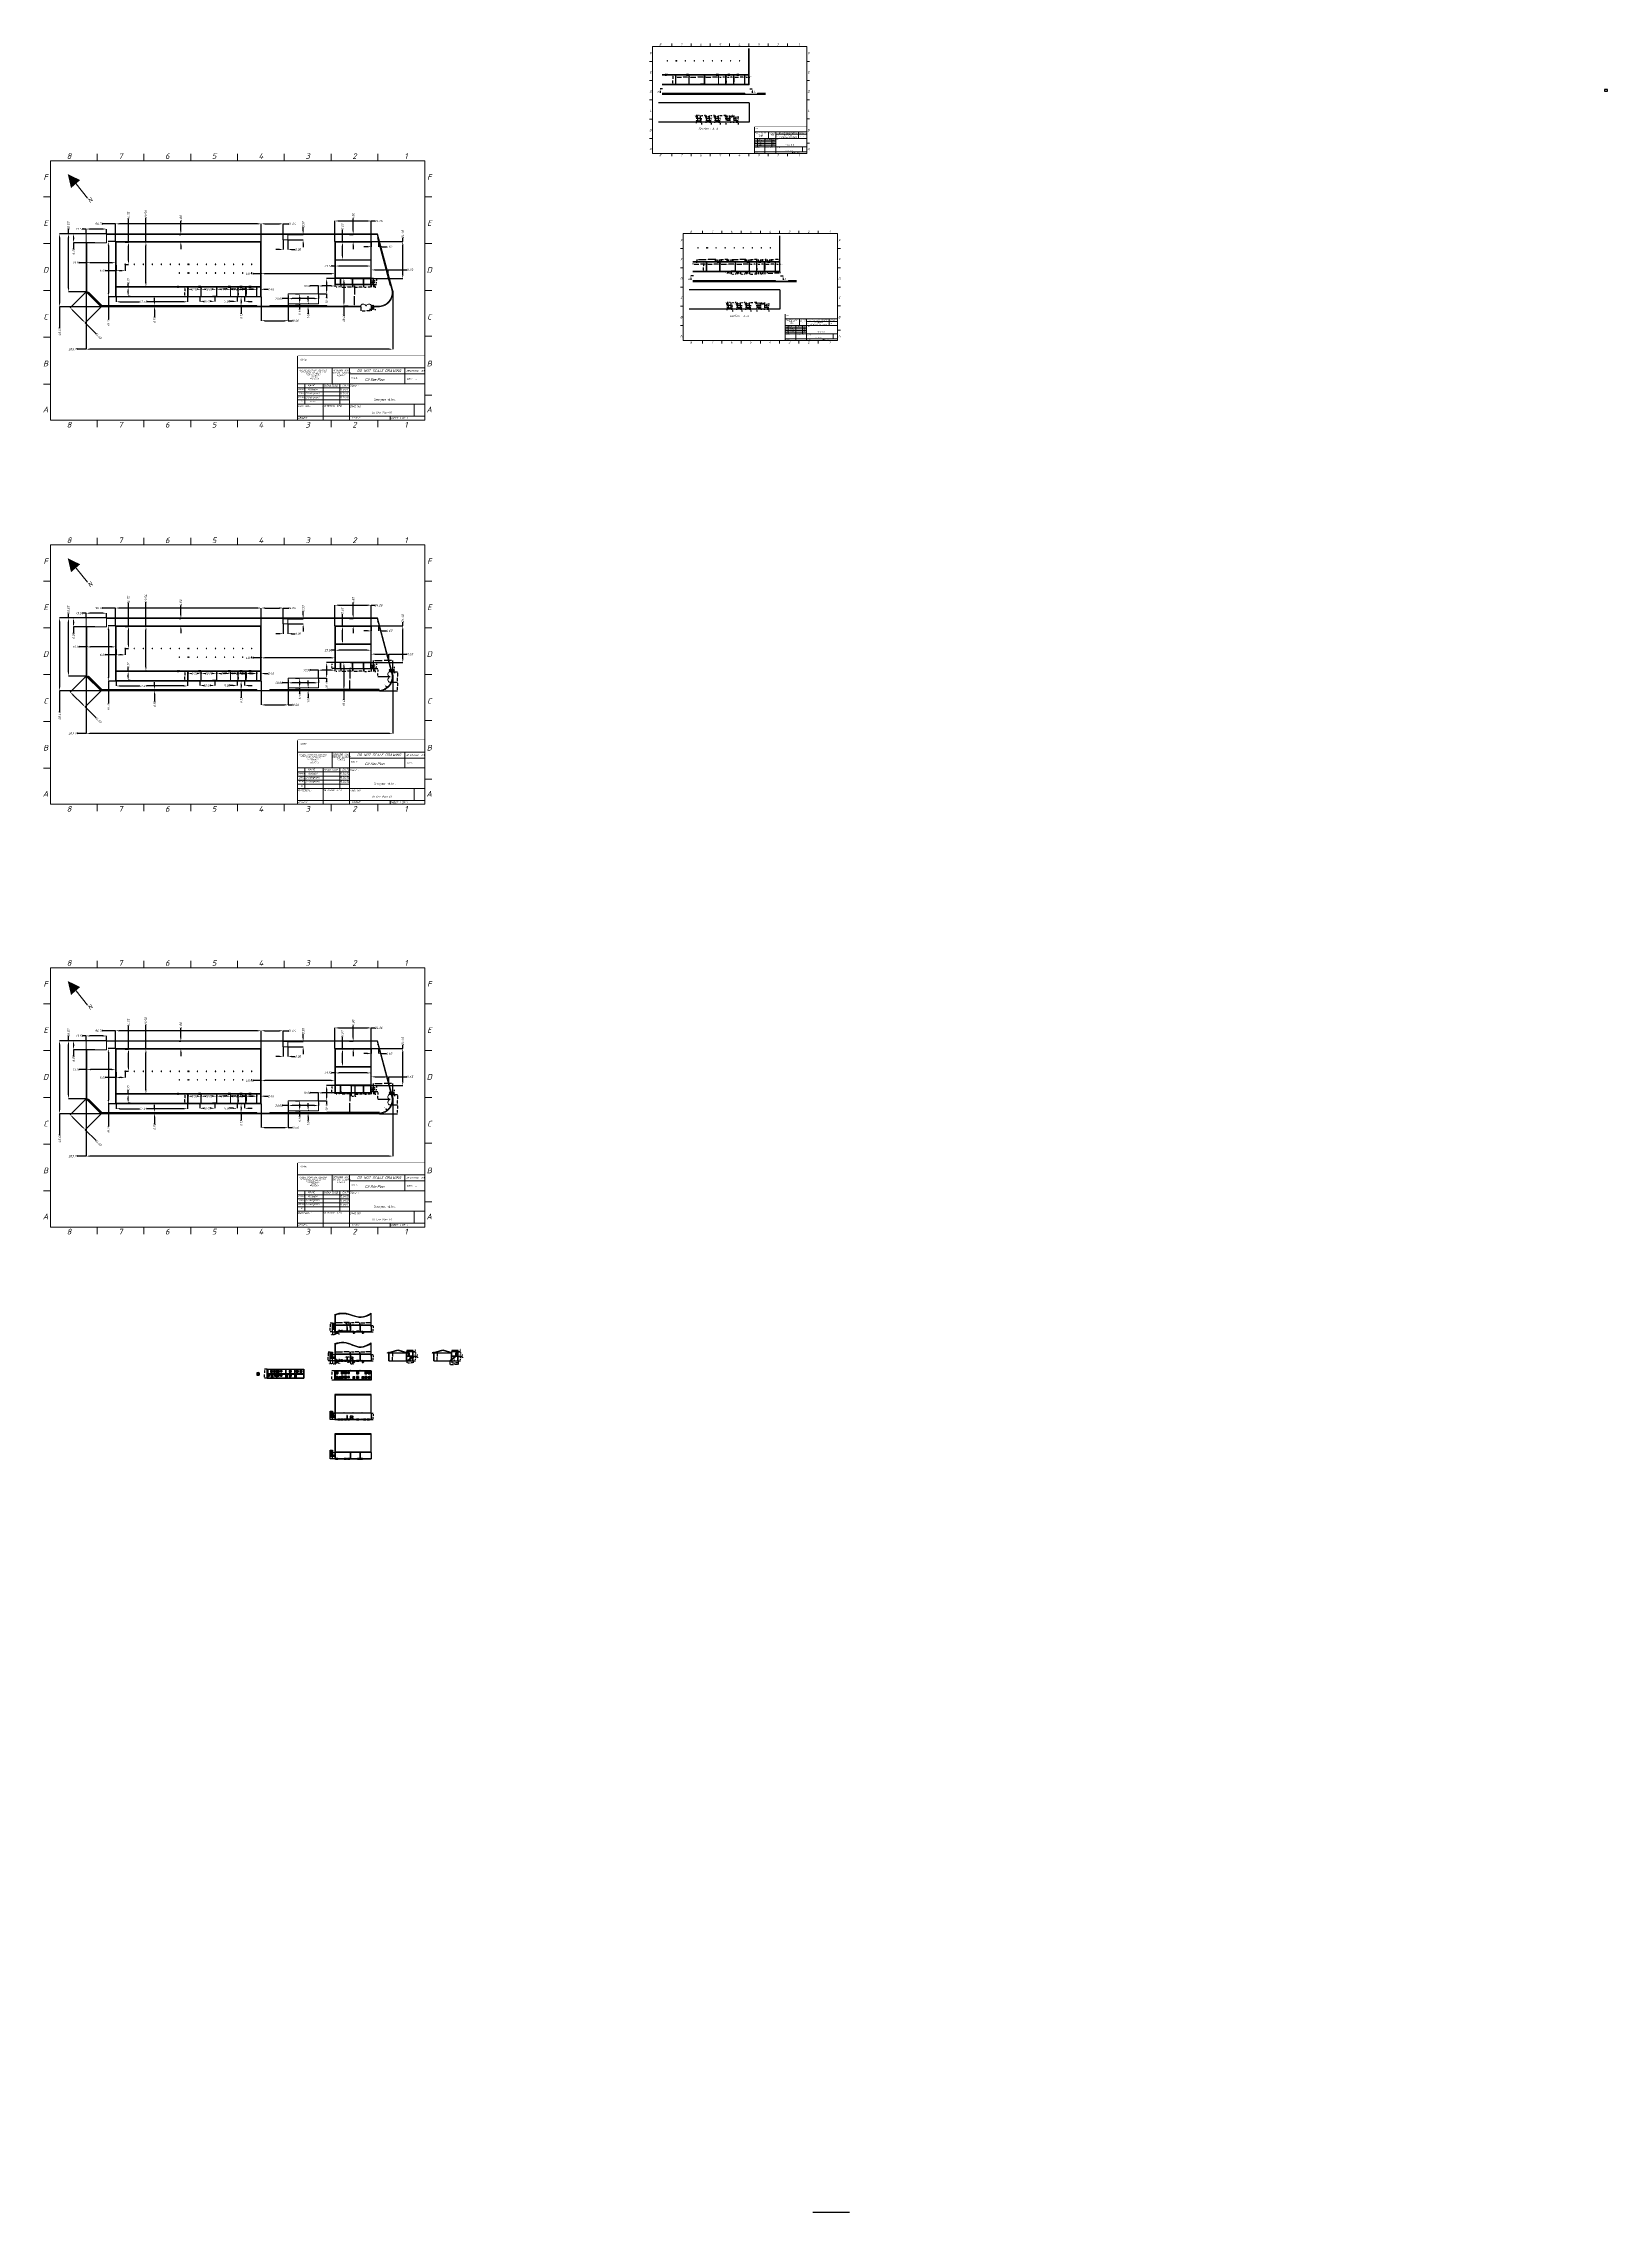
# Model space of a CAD drawing. Header units: millimetres. Extents: x 160413 to 1199701, y -1249241 to 191487.
import ezdxf

# ---------------------------------------------------------------- set-up
doc = ezdxf.new("R2010")
doc.units = ezdxf.units.MM
doc.header["$PDSIZE"] = -1
doc.linetypes.add('CENTER', pattern=[10.16, 6.35, -1.27, 1.27, -1.27])
doc.layers.add('title', color=7, linetype='Continuous', lineweight=15)
doc.styles.add('AM', font='geniso.shx', dxfattribs={"oblique": 15})
doc.styles.add('Geniso', font='geniso.shx', dxfattribs={"oblique": 15})
doc.styles.add('SLDTEXTSTYLE4', font='TXT', dxfattribs={"width": 0.7})
doc.dimstyles.new('AM', dxfattribs={"dimscale": 0, "dimtxt": 1500, "dimasz": 2500, "dimexe": 0.18, "dimexo": 0.0625, "dimgap": 0.09, "dimtad": 0, "dimlfac": 0.001, "dimzin": 0, "dimdsep": 46, "dimtxsty": 'Geniso', "dimcen": 0.09, "dimclrd": 1, "dimclre": 1, "dimadec": 0, "dimazin": 0, "dimtfac": 1, "dimtofl": 0, "dimtmove": 0, "dimatfit": 3, "dimfxl": 1, "dimtolj": 1, "dimtzin": 0, "dimarcsym": 0})
doc.dimstyles.new('Scale 1B2', dxfattribs={"dimscale": 0.32, "dimtxt": 1500, "dimasz": 2500, "dimexe": 0.18, "dimexo": 0.0625, "dimgap": 0.09, "dimtad": 0, "dimlfac": 0.001, "dimzin": 0, "dimdsep": 46, "dimtxsty": 'Geniso', "dimcen": 0.09, "dimclrd": 1, "dimclre": 1, "dimadec": 0, "dimazin": 0, "dimtfac": 1, "dimtofl": 0, "dimtmove": 0, "dimatfit": 3, "dimfxl": 1, "dimtolj": 1, "dimtzin": 0, "dimarcsym": 0})
pattern_1 = [(0, (55525.414, -121404.761), (0, 6.985), [5.08, -1.905]), (90, (55525.414, -121404.761), (-6.985, 4e-16), [5.08, -1.905])]
pattern_2 = [(0, (67563.232, -121404.761), (0, 6.985), [5.08, -1.905]), (90, (67563.232, -121404.761), (-6.985, 4e-16), [5.08, -1.905])]
pattern_3 = [(0, (73563.232, -121404.761), (0, 6.985), [5.08, -1.905]), (90, (73563.232, -121404.761), (-6.985, 4e-16), [5.08, -1.905])]
pattern_4 = [(0, (55413.2306, -156441.3805), (0, 6.985), [5.08, -1.905]), (90, (55413.2306, -156441.3805), (-6.985, 4e-16), [5.08, -1.905])]
pattern_5 = [(0, (55525.414, -102019.485), (0, 6.985), [5.08, -1.905]), (90, (55525.414, -102019.485), (-6.985, 4e-16), [5.08, -1.905])]
pattern_6 = [(0, (67563.232, -102019.485), (0, 6.985), [5.08, -1.905]), (90, (67563.232, -102019.485), (-6.985, 4e-16), [5.08, -1.905])]
pattern_7 = [(0, (73563.232, -102019.485), (0, 6.985), [5.08, -1.905]), (90, (73563.232, -102019.485), (-6.985, 4e-16), [5.08, -1.905])]
pattern_8 = [(0, (268658.5938, -498506.4377), (0, 2.270125), [1.651, -0.619125]), (90, (268658.5938, -498506.4377), (-2.270125, 1e-16), [1.651, -0.619125])]
pattern_9 = [(0, (268658.5938, -499606.4377), (0, 2.270125), [1.651, -0.619125]), (90, (268658.5938, -499606.4377), (-2.270125, 1e-16), [1.651, -0.619125])]
pattern_10 = [(0, (268658.5938, -537743.0575), (0, 2.270125), [1.651, -0.619125]), (90, (268658.5938, -537743.0575), (-2.270125, 1e-16), [1.651, -0.619125])]
pattern_11 = [(0, (268658.5938, -538843.0575), (0, 2.270125), [1.651, -0.619125]), (90, (268658.5938, -538843.0575), (-2.270125, 1e-16), [1.651, -0.619125])]

# ---------------------------------------------------------------- blocks, each defined once
blk = doc.blocks.new('*D39')
at = {"color": 1, "lineweight": -2, "transparency": 16777216}
for p, q in [((208392, 71635), (199507, 71635)), ((208392, 59845), (208392, 71635)), ((302652, 71635), (210892, 71635)), ((305152, 59845), (305152, 71635))]:
    blk.add_line(p, q, dxfattribs=at)
at = {"color": 1, "transparency": 16777216}
for points in [[(210892, 72052), (210892, 71218), (208392, 71635)], [(302652, 72052), (302652, 71218), (305152, 71635)]]:
    blk.add_solid(points, dxfattribs=at)
at = {"layer": 'Defpoints', "color": 0, "transparency": 16777216}
for p in [(208392, 59845), (305152, 71635), (305152, 59845)]:
    blk.add_point(p, dxfattribs=at)
at = {"color": 0, "lineweight": 18, "transparency": 16777216, "insert": (197372, 71635), "char_height": 1500, "attachment_point": 5, "style": 'Geniso'}
blk.add_mtext('\\A1;96.76', dxfattribs=at)
blk = doc.blocks.new('*D38')
at = {"color": 1, "lineweight": -2, "transparency": 16777216}
for p, q in [((208482, 59845), (203574, 59845)), ((203575, 57345), (203575, 25585)), ((208682, 23085), (203574, 23085)), ((203575, 23085), (203575, 8187))]:
    blk.add_line(p, q, dxfattribs=at)
at = {"color": 1, "transparency": 16777216}
for points in [[(203158, 57345), (203991, 57345), (203575, 59845)], [(203158, 25585), (203991, 25585), (203575, 23085)]]:
    blk.add_solid(points, dxfattribs=at)
at = {"layer": 'Defpoints', "color": 0, "transparency": 16777216}
for p in [(208482, 59845), (203575, 23085), (208682, 23085)]:
    blk.add_point(p, dxfattribs=at)
at = {"color": 0, "lineweight": 18, "transparency": 16777216, "insert": (203575, 5980), "char_height": 1500, "attachment_point": 5, "rotation": 90, "style": 'Geniso'}
blk.add_mtext('\\A1;36.76', dxfattribs=at)
blk = doc.blocks.new('*D37')
at = {"color": 1, "lineweight": -2, "transparency": 16777216}
for p, q in [((305152, 23085), (305152, 7285)), ((323152, 22594), (323152, 7285)), ((307652, 7285), (320652, 7285)), ((323152, 7285), (325652, 7285))]:
    blk.add_line(p, q, dxfattribs=at)
at = {"color": 1, "transparency": 16777216}
for points in [[(307652, 7702), (307652, 6869), (305152, 7285)], [(320652, 7702), (320652, 6869), (323152, 7285)]]:
    blk.add_solid(points, dxfattribs=at)
at = {"layer": 'Defpoints', "color": 0, "transparency": 16777216}
for p in [(305152, 23085), (323152, 22594), (305152, 7285)]:
    blk.add_point(p, dxfattribs=at)
at = {"color": 0, "lineweight": 18, "transparency": 16777216, "insert": (327633, 7285), "char_height": 1500, "attachment_point": 5, "style": 'Geniso'}
blk.add_mtext('\\A1;18.00', dxfattribs=at)
blk = doc.blocks.new('*D36')
at = {"color": 1, "lineweight": -2, "transparency": 16777216}
for p, q in [((343152, 30369), (337415, 30369)), ((343152, 24998), (343152, 30369)), ((351547, 30369), (345652, 30369)), ((354047, 35365), (354047, 30369))]:
    blk.add_line(p, q, dxfattribs=at)
at = {"color": 1, "transparency": 16777216}
for points in [[(345652, 30786), (345652, 29952), (343152, 30369)], [(351547, 30786), (351547, 29952), (354047, 30369)]]:
    blk.add_solid(points, dxfattribs=at)
at = {"layer": 'Defpoints', "color": 0, "transparency": 16777216}
for p in [(343152, 30369), (354047, 35365), (343152, 24998)]:
    blk.add_point(p, dxfattribs=at)
at = {"color": 0, "lineweight": 18, "transparency": 16777216, "insert": (335431, 30369), "char_height": 1500, "attachment_point": 5, "style": 'Geniso'}
blk.add_mtext('\\A1;10.90', dxfattribs=at)
blk = doc.blocks.new('*D35')
at = {"color": 1, "lineweight": -2, "transparency": 16777216}
for p, q in [((364405, 59845), (399188, 59845)), ((399188, 59845), (399188, 62345)), ((399188, 37865), (399188, 57345)), ((364405, 35365), (399188, 35365))]:
    blk.add_line(p, q, dxfattribs=at)
at = {"color": 1, "transparency": 16777216}
for points in [[(398771, 57345), (399605, 57345), (399188, 59845)], [(398771, 37865), (399605, 37865), (399188, 35365)]]:
    blk.add_solid(points, dxfattribs=at)
at = {"layer": 'Defpoints', "color": 0, "transparency": 16777216}
for p in [(364405, 59845), (364405, 35365), (399188, 35365)]:
    blk.add_point(p, dxfattribs=at)
at = {"color": 0, "lineweight": 18, "transparency": 16777216, "insert": (399188, 64776), "char_height": 1500, "attachment_point": 5, "rotation": 90, "style": 'Geniso'}
blk.add_mtext('\\A1;24.48', dxfattribs=at)
blk = doc.blocks.new('*D34')
at = {"color": 1, "lineweight": -2, "transparency": 16777216}
for p, q in [((359088, 59465), (359147, 59465)), ((359147, 59465), (359147, 67606)), ((359088, 47795), (359147, 47795)), ((359147, 50295), (359147, 56965))]:
    blk.add_line(p, q, dxfattribs=at)
at = {"color": 1, "transparency": 16777216}
for points in [[(358730, 56965), (359564, 56965), (359147, 59465)], [(358730, 50295), (359564, 50295), (359147, 47795)]]:
    blk.add_solid(points, dxfattribs=at)
at = {"layer": 'Defpoints', "color": 0, "transparency": 16777216}
for p in [(359088, 59465), (359147, 59465), (359088, 47795)]:
    blk.add_point(p, dxfattribs=at)
at = {"color": 0, "lineweight": 18, "transparency": 16777216, "insert": (359147, 69446), "char_height": 1500, "attachment_point": 5, "rotation": 90, "style": 'Geniso'}
blk.add_mtext('\\A1;11.67', dxfattribs=at)
blk = doc.blocks.new('*D33')
at = {"color": 1, "lineweight": -2, "transparency": 16777216}
for p, q in [((354427, 43619), (351927, 43619)), ((354427, 43547), (354427, 43619)), ((375427, 43619), (356927, 43619)), ((377927, 43547), (377927, 43619))]:
    blk.add_line(p, q, dxfattribs=at)
at = {"color": 1, "transparency": 16777216}
for points in [[(356927, 44035), (356927, 43202), (354427, 43619)], [(375427, 44035), (375427, 43202), (377927, 43619)]]:
    blk.add_solid(points, dxfattribs=at)
at = {"layer": 'Defpoints', "color": 0, "transparency": 16777216}
for p in [(354427, 43547), (377927, 43619), (377927, 43547)]:
    blk.add_point(p, dxfattribs=at)
at = {"color": 0, "lineweight": 18, "transparency": 16777216, "insert": (349656, 43619), "char_height": 1500, "attachment_point": 5, "style": 'Geniso'}
blk.add_mtext('\\A1;23.50', dxfattribs=at)
blk = doc.blocks.new('*D32')
at = {"color": 1, "lineweight": -2, "transparency": 16777216}
for p, q in [((354047, 59845), (354047, 73527)), ((356547, 73527), (375807, 73527)), ((378307, 59845), (378307, 73527)), ((378307, 73527), (380807, 73527))]:
    blk.add_line(p, q, dxfattribs=at)
at = {"color": 1, "transparency": 16777216}
for points in [[(356547, 73944), (356547, 73110), (354047, 73527)], [(375807, 73944), (375807, 73110), (378307, 73527)]]:
    blk.add_solid(points, dxfattribs=at)
at = {"layer": 'Defpoints', "color": 0, "transparency": 16777216}
for p in [(378307, 73527), (354047, 59845), (378307, 59845)]:
    blk.add_point(p, dxfattribs=at)
at = {"color": 0, "lineweight": 18, "transparency": 16777216, "insert": (383090, 73527), "char_height": 1500, "attachment_point": 5, "style": 'Geniso'}
blk.add_mtext('\\A1;24.26', dxfattribs=at)
blk = doc.blocks.new('*D31')
at = {"color": 1, "lineweight": -2, "transparency": 16777216}
for p, q in [((366250, 67145), (366250, 74972)), ((363903, 64645), (366250, 64645)), ((363903, 59845), (366250, 59845)), ((366250, 57345), (366250, 54845))]:
    blk.add_line(p, q, dxfattribs=at)
at = {"color": 1, "transparency": 16777216}
for points in [[(365833, 67145), (366667, 67145), (366250, 64645)], [(365833, 57345), (366667, 57345), (366250, 59845)]]:
    blk.add_solid(points, dxfattribs=at)
at = {"layer": 'Defpoints', "color": 0, "transparency": 16777216}
for p in [(363903, 64645), (363903, 59845), (366250, 64645)]:
    blk.add_point(p, dxfattribs=at)
at = {"color": 0, "lineweight": 18, "transparency": 16777216, "insert": (366250, 76754), "char_height": 1500, "attachment_point": 5, "rotation": 90, "style": 'Geniso'}
blk.add_mtext('\\A1;4.80', dxfattribs=at)
blk = doc.blocks.new('*D30')
at = {"color": 1, "lineweight": -2, "transparency": 16777216}
for p, q in [((355344, 35365), (348620, 35365)), ((348620, 32865), (348620, 27558)), ((343152, 25058), (348620, 25058)), ((348620, 25058), (348620, 22558))]:
    blk.add_line(p, q, dxfattribs=at)
at = {"color": 1, "transparency": 16777216}
for points in [[(348203, 32865), (349036, 32865), (348620, 35365)], [(348203, 27558), (349036, 27558), (348620, 25058)]]:
    blk.add_solid(points, dxfattribs=at)
at = {"layer": 'Defpoints', "color": 0, "transparency": 16777216}
for p in [(348620, 35365), (355344, 35365), (343152, 25058)]:
    blk.add_point(p, dxfattribs=at)
at = {"color": 0, "lineweight": 18, "transparency": 16777216, "insert": (348620, 20717), "char_height": 1500, "attachment_point": 5, "rotation": 90, "style": 'Geniso'}
blk.add_mtext('\\A1;10.31', dxfattribs=at)
blk = doc.blocks.new('*D29')
at = {"color": 1, "lineweight": -2, "transparency": 16777216}
for p, q in [((305152, 59758), (305152, 71648)), ((307652, 71647), (317292, 71647)), ((319792, 61045), (319792, 71648)), ((319792, 71647), (323543, 71647))]:
    blk.add_line(p, q, dxfattribs=at)
at = {"color": 1, "transparency": 16777216}
for points in [[(307652, 72064), (307652, 71231), (305152, 71647)], [(317292, 72064), (317292, 71231), (319792, 71647)]]:
    blk.add_solid(points, dxfattribs=at)
at = {"layer": 'Defpoints', "color": 0, "transparency": 16777216}
for p in [(305152, 59758), (319792, 71647), (319792, 61045)]:
    blk.add_point(p, dxfattribs=at)
at = {"color": 0, "lineweight": 18, "transparency": 16777216, "insert": (325542, 71647), "char_height": 1500, "attachment_point": 5, "style": 'Geniso'}
blk.add_mtext('\\A1;14.64', dxfattribs=at)
blk = doc.blocks.new('*D28')
at = {"color": 1, "lineweight": -2, "transparency": 16777216}
for p, q in [((319768, 61045), (319768, 54595)), ((322792, 61045), (322792, 54595)), ((317268, 54595), (314768, 54595)), ((325292, 54595), (327792, 54595))]:
    blk.add_line(p, q, dxfattribs=at)
at = {"color": 1, "transparency": 16777216}
for points in [[(317268, 55012), (317268, 54178), (319768, 54595)], [(325292, 55012), (325292, 54178), (322792, 54595)]]:
    blk.add_solid(points, dxfattribs=at)
at = {"layer": 'Defpoints', "color": 0, "transparency": 16777216}
for p in [(319768, 61045), (322792, 61045), (322792, 54595)]:
    blk.add_point(p, dxfattribs=at)
at = {"color": 0, "lineweight": 18, "transparency": 16777216, "insert": (329538, 54595), "char_height": 1500, "attachment_point": 5, "style": 'Geniso'}
blk.add_mtext('\\A1;3.00', dxfattribs=at)
blk = doc.blocks.new('*D27')
at = {"color": 1, "lineweight": -2, "transparency": 16777216}
for p, q in [((322792, 64545), (333013, 64545)), ((322792, 61045), (333013, 61045)), ((333013, 67045), (333013, 69545)), ((333013, 58545), (333013, 56045))]:
    blk.add_line(p, q, dxfattribs=at)
at = {"color": 1, "transparency": 16777216}
for points in [[(332596, 67045), (333430, 67045), (333013, 64545)], [(332596, 58545), (333430, 58545), (333013, 61045)]]:
    blk.add_solid(points, dxfattribs=at)
at = {"layer": 'Defpoints', "color": 0, "transparency": 16777216}
for p in [(322792, 64545), (322792, 61045), (333013, 64545)]:
    blk.add_point(p, dxfattribs=at)
at = {"color": 0, "lineweight": 18, "transparency": 16777216, "insert": (333013, 71291), "char_height": 1500, "attachment_point": 5, "rotation": 90, "style": 'Geniso'}
blk.add_mtext('\\A1;3.50', dxfattribs=at)
blk = doc.blocks.new('*D26')
at = {"color": 1, "lineweight": -2, "transparency": 16777216}
for p, q in [((291775, 23085), (291775, 23085)), ((291775, 20585), (291775, 19458)), ((291775, 16958), (291775, 16958)), ((291775, 16958), (291775, 11948))]:
    blk.add_line(p, q, dxfattribs=at)
at = {"color": 1, "transparency": 16777216}
for points in [[(291358, 20585), (292192, 20585), (291775, 23085)], [(291358, 19458), (292192, 19458), (291775, 16958)]]:
    blk.add_solid(points, dxfattribs=at)
at = {"layer": 'Defpoints', "color": 0, "transparency": 16777216}
for p in [(291775, 23085), (291775, 16958), (291775, 16958)]:
    blk.add_point(p, dxfattribs=at)
at = {"color": 0, "lineweight": 18, "transparency": 16777216, "insert": (291775, 10342), "char_height": 1500, "attachment_point": 5, "rotation": 90, "style": 'Geniso'}
blk.add_mtext('\\A1;6.13', dxfattribs=at)
blk = doc.blocks.new('*D25')
at = {"color": 1, "lineweight": -2, "transparency": 16777216}
for p, q in [((189292, 45820), (183969, 45820)), ((189292, 46202), (189292, 45819)), ((205892, 45820), (191792, 45820)), ((208392, 46202), (208392, 45819))]:
    blk.add_line(p, q, dxfattribs=at)
at = {"color": 1, "transparency": 16777216}
for points in [[(191792, 46236), (191792, 45403), (189292, 45820)], [(205892, 46236), (205892, 45403), (208392, 45820)]]:
    blk.add_solid(points, dxfattribs=at)
at = {"layer": 'Defpoints', "color": 0, "transparency": 16777216}
for p in [(189292, 46203), (208392, 46203), (208392, 45820)]:
    blk.add_point(p, dxfattribs=at)
at = {"color": 0, "lineweight": 18, "transparency": 16777216, "insert": (182135, 45820), "char_height": 1500, "attachment_point": 5, "style": 'Geniso'}
blk.add_mtext('\\A1;19.10', dxfattribs=at)
blk = doc.blocks.new('*D24')
at = {"color": 1, "lineweight": -2, "transparency": 16777216}
for p, q in [((194665, 65045), (180434, 65045)), ((180434, 62545), (180434, 61545)), ((194665, 59045), (180434, 59045)), ((180434, 59045), (180434, 54798))]:
    blk.add_line(p, q, dxfattribs=at)
at = {"color": 1, "transparency": 16777216}
for points in [[(180017, 62545), (180851, 62545), (180434, 65045)], [(180017, 61545), (180851, 61545), (180434, 59045)]]:
    blk.add_solid(points, dxfattribs=at)
at = {"layer": 'Defpoints', "color": 0, "transparency": 16777216}
for p in [(180434, 59045), (194665, 65045), (194665, 59045)]:
    blk.add_point(p, dxfattribs=at)
at = {"color": 0, "lineweight": 18, "transparency": 16777216, "insert": (180434, 53052), "char_height": 1500, "attachment_point": 5, "rotation": 90, "style": 'Geniso'}
blk.add_mtext('\\A1;6.00', dxfattribs=at)
blk = doc.blocks.new('*D23')
at = {"color": 1, "lineweight": -2, "transparency": 16777216}
for p, q in [((251749, 67145), (251749, 73326)), ((250690, 64645), (251749, 64645)), ((250690, 59845), (251749, 59845)), ((251749, 57345), (251749, 54845))]:
    blk.add_line(p, q, dxfattribs=at)
at = {"color": 1, "transparency": 16777216}
for points in [[(251332, 67145), (252166, 67145), (251749, 64645)], [(251332, 57345), (252166, 57345), (251749, 59845)]]:
    blk.add_solid(points, dxfattribs=at)
at = {"layer": 'Defpoints', "color": 0, "transparency": 16777216}
for p in [(250690, 64645), (250690, 59845), (251749, 64645)]:
    blk.add_point(p, dxfattribs=at)
at = {"color": 0, "lineweight": 18, "transparency": 16777216, "insert": (251749, 75107), "char_height": 1500, "attachment_point": 5, "rotation": 90, "style": 'Geniso'}
blk.add_mtext('\\A1;4.80', dxfattribs=at)
blk = doc.blocks.new('*D22')
at = {"color": 1, "lineweight": -2, "transparency": 16777216}
for p, q in [((177147, 65045), (177147, 68063)), ((188892, 65045), (177147, 65045)), ((177147, 28979), (177147, 62545)), ((188892, 26479), (177147, 26479))]:
    blk.add_line(p, q, dxfattribs=at)
at = {"color": 1, "transparency": 16777216}
for points in [[(176730, 62545), (177564, 62545), (177147, 65045)], [(176730, 28979), (177564, 28979), (177147, 26479)]]:
    blk.add_solid(points, dxfattribs=at)
at = {"layer": 'Defpoints', "color": 0, "transparency": 16777216}
for p in [(188892, 65045), (177147, 26479), (188892, 26479)]:
    blk.add_point(p, dxfattribs=at)
at = {"color": 0, "lineweight": 18, "transparency": 16777216, "insert": (177147, 70344), "char_height": 1500, "attachment_point": 5, "rotation": 90, "style": 'Geniso'}
blk.add_mtext('\\A1;38.57', dxfattribs=at)
blk = doc.blocks.new('*D21')
at = {"color": 1, "lineweight": -2, "transparency": 16777216}
for p, q in [((188892, 27036), (188893, -11626)), ((392598, 27044), (392600, -11619)), ((188893, -11626), (182730, -11626)), ((390100, -11619), (191393, -11626))]:
    blk.add_line(p, q, dxfattribs=at)
at = {"color": 1, "transparency": 16777216}
for points in [[(191393, -11209), (191393, -12043), (188893, -11626)], [(390100, -11202), (390100, -12036), (392600, -11619)]]:
    blk.add_solid(points, dxfattribs=at)
at = {"layer": 'Defpoints', "color": 0, "transparency": 16777216}
for p in [(188892, 27037), (392598, 27044), (392600, -11619)]:
    blk.add_point(p, dxfattribs=at)
at = {"color": 0, "lineweight": 18, "transparency": 16777216, "insert": (180074, -11626), "char_height": 1500, "attachment_point": 5, "rotation": 0.002048, "style": 'Geniso'}
blk.add_mtext('\\A1;203.71', dxfattribs=at)
blk = doc.blocks.new('*D20')
at = {"color": 1, "lineweight": -2, "transparency": 16777216}
for p, q in [((202392, 65045), (171181, 65045)), ((171182, 62545), (171182, 19058)), ((198814, 16558), (171181, 16558)), ((171182, 16558), (171182, 2402))]:
    blk.add_line(p, q, dxfattribs=at)
at = {"color": 1, "transparency": 16777216}
for points in [[(170765, 62545), (171598, 62545), (171182, 65045)], [(170765, 19058), (171598, 19058), (171182, 16558)]]:
    blk.add_solid(points, dxfattribs=at)
at = {"layer": 'Defpoints', "color": 0, "transparency": 16777216}
for p in [(202392, 65045), (171182, 16558), (198814, 16558)]:
    blk.add_point(p, dxfattribs=at)
at = {"color": 0, "lineweight": 18, "transparency": 16777216, "insert": (171182, 8), "char_height": 1500, "attachment_point": 5, "rotation": 90, "style": 'Geniso'}
blk.add_mtext('\\A1;48.49', dxfattribs=at)
blk = doc.blocks.new('*D19')
at = {"color": 1, "lineweight": -2, "transparency": 16777216}
for p, q in [((362827, 35365), (360077, 35365)), ((360077, 32865), (360077, 19458)), ((362827, 16958), (360077, 16958)), ((360077, 16958), (360077, 10644))]:
    blk.add_line(p, q, dxfattribs=at)
at = {"color": 1, "transparency": 16777216}
for points in [[(359660, 32865), (360493, 32865), (360077, 35365)], [(359660, 19458), (360493, 19458), (360077, 16958)]]:
    blk.add_solid(points, dxfattribs=at)
at = {"layer": 'Defpoints', "color": 0, "transparency": 16777216}
for p in [(362827, 35365), (360077, 16958), (362827, 16958)]:
    blk.add_point(p, dxfattribs=at)
at = {"color": 0, "lineweight": 18, "transparency": 16777216, "insert": (360077, 8729), "char_height": 1500, "attachment_point": 5, "rotation": 90, "style": 'Geniso'}
blk.add_mtext('\\A1;18.41', dxfattribs=at)
blk = doc.blocks.new('*D18')
at = {"color": 1, "lineweight": -2, "transparency": 16777216}
for p, q in [((336299, 21058), (336299, 23558)), ((336843, 18558), (336299, 18558)), ((336843, 16958), (336299, 16958)), ((336299, 14458), (336299, 11958))]:
    blk.add_line(p, q, dxfattribs=at)
at = {"color": 1, "transparency": 16777216}
for points in [[(335882, 21058), (336716, 21058), (336299, 18558)], [(335882, 14458), (336716, 14458), (336299, 16958)]]:
    blk.add_solid(points, dxfattribs=at)
at = {"layer": 'Defpoints', "color": 0, "transparency": 16777216}
for p in [(336299, 16958), (336843, 18558), (336843, 16958)]:
    blk.add_point(p, dxfattribs=at)
at = {"color": 0, "lineweight": 18, "transparency": 16777216, "insert": (336299, 10502), "char_height": 1500, "attachment_point": 5, "rotation": 90, "style": 'Geniso'}
blk.add_mtext('\\A1;1.60', dxfattribs=at)
blk = doc.blocks.new('*D17')
at = {"color": 1, "lineweight": -2, "transparency": 16777216}
for p, q in [((323152, 21949), (319082, 21949)), ((323152, 24006), (323152, 21949)), ((340652, 21949), (325652, 21949)), ((343152, 24006), (343152, 21949))]:
    blk.add_line(p, q, dxfattribs=at)
at = {"color": 1, "transparency": 16777216}
for points in [[(325652, 22366), (325652, 21532), (323152, 21949)], [(340652, 22366), (340652, 21532), (343152, 21949)]]:
    blk.add_solid(points, dxfattribs=at)
at = {"layer": 'Defpoints', "color": 0, "transparency": 16777216}
for p in [(323152, 24006), (343152, 24006), (343152, 21949)]:
    blk.add_point(p, dxfattribs=at)
at = {"color": 0, "lineweight": 18, "transparency": 16777216, "insert": (316810, 21949), "char_height": 1500, "attachment_point": 5, "style": 'Geniso'}
blk.add_mtext('\\A1;20.00', dxfattribs=at)
blk = doc.blocks.new('*D16')
at = {"color": 1, "lineweight": -2, "transparency": 16777216}
for p, q in [((327983, 25058), (330681, 25058)), ((327983, 18558), (330681, 18558)), ((330681, 22558), (330681, 21058)), ((330681, 18558), (330681, 14686))]:
    blk.add_line(p, q, dxfattribs=at)
at = {"color": 1, "transparency": 16777216}
for points in [[(330264, 22558), (331098, 22558), (330681, 25058)], [(330264, 21058), (331098, 21058), (330681, 18558)]]:
    blk.add_solid(points, dxfattribs=at)
at = {"layer": 'Defpoints', "color": 0, "transparency": 16777216}
for p in [(327983, 25058), (327983, 18558), (330681, 18558)]:
    blk.add_point(p, dxfattribs=at)
at = {"color": 0, "lineweight": 18, "transparency": 16777216, "insert": (330681, 12939), "char_height": 1500, "attachment_point": 5, "rotation": 90, "style": 'Geniso'}
blk.add_mtext('\\A1;6.50', dxfattribs=at)
blk = doc.blocks.new('*D15')
at = {"color": 1, "lineweight": -2, "transparency": 16777216}
for p, q in [((233551, 17458), (234308, 17458)), ((233551, 16958), (234308, 16958)), ((234308, 19958), (234308, 22458)), ((234308, 14458), (234308, 9616))]:
    blk.add_line(p, q, dxfattribs=at)
at = {"color": 1, "transparency": 16777216}
for points in [[(233891, 19958), (234725, 19958), (234308, 17458)], [(233891, 14458), (234725, 14458), (234308, 16958)]]:
    blk.add_solid(points, dxfattribs=at)
at = {"layer": 'Defpoints', "color": 0, "transparency": 16777216}
for p in [(233551, 17458), (233551, 16958), (234308, 16958)]:
    blk.add_point(p, dxfattribs=at)
at = {"color": 0, "lineweight": 18, "transparency": 16777216, "insert": (234308, 7879), "char_height": 1500, "attachment_point": 5, "rotation": 90, "style": 'Geniso'}
blk.add_mtext('\\A1;0.50', dxfattribs=at)
blk = doc.blocks.new('*D14')
at = {"color": 1, "lineweight": -2, "transparency": 16777216}
for p, q in [((228549, 59465), (228549, 75615)), ((228649, 59465), (228549, 59465)), ((228549, 32465), (228549, 56965)), ((228649, 29965), (228549, 29965))]:
    blk.add_line(p, q, dxfattribs=at)
at = {"color": 1, "transparency": 16777216}
for points in [[(228132, 56965), (228966, 56965), (228549, 59465)], [(228132, 32465), (228966, 32465), (228549, 29965)]]:
    blk.add_solid(points, dxfattribs=at)
at = {"layer": 'Defpoints', "color": 0, "transparency": 16777216}
for p in [(228549, 59465), (228650, 59465), (228650, 29965)]:
    blk.add_point(p, dxfattribs=at)
at = {"color": 0, "lineweight": 18, "transparency": 16777216, "insert": (228549, 77889), "char_height": 1500, "attachment_point": 5, "rotation": 90, "style": 'Geniso'}
blk.add_mtext('\\A1;29.50', dxfattribs=at)
blk = doc.blocks.new('*D13')
at = {"color": 1, "lineweight": -2, "transparency": 16777216}
for p, q in [((216973, 59465), (216973, 75008)), ((214832, 59465), (216973, 59465)), ((214832, 44715), (216973, 44715)), ((216973, 47215), (216973, 56965))]:
    blk.add_line(p, q, dxfattribs=at)
at = {"color": 1, "transparency": 16777216}
for points in [[(216556, 56965), (217389, 56965), (216973, 59465)], [(216556, 47215), (217389, 47215), (216973, 44715)]]:
    blk.add_solid(points, dxfattribs=at)
at = {"layer": 'Defpoints', "color": 0, "transparency": 16777216}
for p in [(214831, 59465), (216973, 59465), (214831, 44715)]:
    blk.add_point(p, dxfattribs=at)
at = {"color": 0, "lineweight": 18, "transparency": 16777216, "insert": (216973, 77036), "char_height": 1500, "attachment_point": 5, "rotation": 90, "style": 'Geniso'}
blk.add_mtext('\\A1;14.75', dxfattribs=at)
blk = doc.blocks.new('*D12')
at = {"color": 1, "lineweight": -2, "transparency": 16777216}
for p, q in [((208772, 44117), (208772, 40531)), ((214772, 44117), (214772, 40531)), ((208772, 40531), (201426, 40531)), ((212272, 40531), (211272, 40531))]:
    blk.add_line(p, q, dxfattribs=at)
at = {"color": 1, "transparency": 16777216}
for points in [[(211272, 40948), (211272, 40114), (208772, 40531)], [(212272, 40948), (212272, 40114), (214772, 40531)]]:
    blk.add_solid(points, dxfattribs=at)
at = {"layer": 'Defpoints', "color": 0, "transparency": 16777216}
for p in [(208772, 44117), (214772, 44117), (214772, 40531)]:
    blk.add_point(p, dxfattribs=at)
at = {"color": 0, "lineweight": 18, "transparency": 16777216, "insert": (199679, 40531), "char_height": 1500, "attachment_point": 5, "style": 'Geniso'}
blk.add_mtext('\\A1;6.00', dxfattribs=at)
blk = doc.blocks.new('*D11')
at = {"color": 1, "lineweight": -2, "transparency": 16777216}
for p, q in [((188892, 26479), (178266, 15853)), ((198814, 16557), (188188, 5932)), ((180034, 14086), (186420, 7700)), ((188188, 5932), (195475, -1355))]:
    blk.add_line(p, q, dxfattribs=at)
at = {"color": 1, "transparency": 16777216}
for points in [[(180329, 14380), (179740, 13791), (178266, 15854)], [(186715, 7994), (186126, 7405), (188188, 5932)]]:
    blk.add_solid(points, dxfattribs=at)
at = {"layer": 'Defpoints', "color": 0, "transparency": 16777216}
for p in [(188892, 26479), (198814, 16558), (188188, 5932)]:
    blk.add_point(p, dxfattribs=at)
at = {"color": 0, "lineweight": 18, "transparency": 16777216, "insert": (196935, -2815), "char_height": 1500, "attachment_point": 5, "rotation": 314.999999, "style": 'Geniso'}
blk.add_mtext('\\A1;14.03', dxfattribs=at)
blk = doc.blocks.new('*D10')
at = {"color": 1, "lineweight": -2, "transparency": 16777216}
for p, q in [((305152, 38535), (299766, 38535)), ((305152, 38897), (305152, 38535)), ((351547, 38535), (307652, 38535)), ((354047, 38897), (354047, 38535))]:
    blk.add_line(p, q, dxfattribs=at)
at = {"color": 1, "transparency": 16777216}
for points in [[(307652, 38952), (307652, 38119), (305152, 38535)], [(351547, 38952), (351547, 38119), (354047, 38535)]]:
    blk.add_solid(points, dxfattribs=at)
at = {"layer": 'Defpoints', "color": 0, "transparency": 16777216}
for p in [(305152, 38897), (354047, 38897), (354047, 38535)]:
    blk.add_point(p, dxfattribs=at)
at = {"color": 0, "lineweight": 18, "transparency": 16777216, "insert": (297457, 38535), "char_height": 1500, "attachment_point": 5, "style": 'Geniso'}
blk.add_mtext('\\A1;48.90', dxfattribs=at)
blk = doc.blocks.new('*D9')
at = {"color": 1, "lineweight": -2, "transparency": 16777216}
for p, q in [((378307, 35365), (378307, 41029)), ((380807, 41029), (387040, 41029)), ((389540, 35365), (389540, 41029)), ((389540, 41029), (401908, 41029))]:
    blk.add_line(p, q, dxfattribs=at)
at = {"color": 1, "transparency": 16777216}
for points in [[(380807, 41446), (380807, 40612), (378307, 41029)], [(387040, 41446), (387040, 40612), (389540, 41029)]]:
    blk.add_solid(points, dxfattribs=at)
at = {"layer": 'Defpoints', "color": 0, "transparency": 16777216}
for p in [(378307, 35365), (389540, 41029), (389540, 35365)]:
    blk.add_point(p, dxfattribs=at)
at = {"color": 0, "lineweight": 18, "transparency": 16777216, "insert": (403748, 41029), "char_height": 1500, "attachment_point": 5, "style": 'Geniso'}
blk.add_mtext('\\A1;11.23', dxfattribs=at)
blk = doc.blocks.new('*D8')
at = {"color": 1, "lineweight": -2, "transparency": 16777216}
for p, q in [((378307, 59845), (378307, 56448)), ((382981, 59845), (382981, 56448)), ((375807, 56449), (373307, 56449)), ((385481, 56449), (388330, 56449))]:
    blk.add_line(p, q, dxfattribs=at)
at = {"color": 1, "transparency": 16777216}
for points in [[(375807, 56865), (375807, 56032), (378307, 56449)], [(385481, 56865), (385481, 56032), (382981, 56449)]]:
    blk.add_solid(points, dxfattribs=at)
at = {"layer": 'Defpoints', "color": 0, "transparency": 16777216}
for p in [(378307, 59845), (382981, 59845), (382981, 56449)]:
    blk.add_point(p, dxfattribs=at)
at = {"color": 0, "lineweight": 18, "transparency": 16777216, "insert": (390120, 56449), "char_height": 1500, "attachment_point": 5, "style": 'Geniso'}
blk.add_mtext('\\A1;4.67', dxfattribs=at)
blk = doc.blocks.new('*D7')
at = {"color": 1, "lineweight": -2, "transparency": 16777216}
for p, q in [((188892, 68194), (186392, 68194)), ((188892, 65045), (188892, 68194)), ((199892, 68194), (191392, 68194)), ((202392, 65045), (202392, 68194))]:
    blk.add_line(p, q, dxfattribs=at)
at = {"color": 1, "transparency": 16777216}
for points in [[(191392, 68611), (191392, 67778), (188892, 68194)], [(199892, 68611), (199892, 67778), (202392, 68194)]]:
    blk.add_solid(points, dxfattribs=at)
at = {"layer": 'Defpoints', "color": 0, "transparency": 16777216}
for p in [(188892, 65045), (202392, 68194), (202392, 65045)]:
    blk.add_point(p, dxfattribs=at)
at = {"color": 0, "lineweight": 18, "transparency": 16777216, "insert": (184411, 68194), "char_height": 1500, "attachment_point": 5, "style": 'Geniso'}
blk.add_mtext('\\A1;13.50', dxfattribs=at)
blk = doc.blocks.new('*D3')
at = {"color": 1, "lineweight": -2, "transparency": 16777216}
for p, q in [((286612, 20120), (284112, 20120)), ((289112, 23465), (289112, 20120)), ((294112, 23465), (294112, 20120)), ((296612, 20120), (299112, 20120))]:
    blk.add_line(p, q, dxfattribs=at)
at = {"color": 1, "transparency": 16777216}
for points in [[(286612, 20537), (286612, 19704), (289112, 20120)], [(296612, 20537), (296612, 19704), (294112, 20120)]]:
    blk.add_solid(points, dxfattribs=at)
at = {"layer": 'Defpoints', "color": 0, "transparency": 16777216}
for p in [(289112, 23465), (289112, 20120), (294112, 23465)]:
    blk.add_point(p, dxfattribs=at)
at = {"color": 0, "lineweight": 18, "transparency": 16777216, "insert": (282365, 20120), "char_height": 1500, "attachment_point": 5, "style": 'Geniso'}
blk.add_mtext('\\A1;5.00', dxfattribs=at)
blk = doc.blocks.new('*D4')
at = {"color": 1, "lineweight": -2, "transparency": 16777216}
for p, q in [((264272, 23465), (264272, 20162)), ((266772, 20162), (267291, 20162)), ((271772, 20162), (271253, 20162)), ((274272, 23465), (274272, 20162))]:
    blk.add_line(p, q, dxfattribs=at)
at = {"color": 1, "transparency": 16777216}
for points in [[(266772, 20578), (266772, 19745), (264272, 20162)], [(271772, 20578), (271772, 19745), (274272, 20162)]]:
    blk.add_solid(points, dxfattribs=at)
at = {"layer": 'Defpoints', "color": 0, "transparency": 16777216}
for p in [(264272, 23465), (264272, 20162), (274272, 23465)]:
    blk.add_point(p, dxfattribs=at)
at = {"color": 0, "lineweight": 18, "transparency": 16777216, "insert": (269272, 20162), "char_height": 1500, "attachment_point": 5, "style": 'Geniso'}
blk.add_mtext('\\A1;10.00', dxfattribs=at)
blk = doc.blocks.new('*D5')
at = {"color": 1, "lineweight": -2, "transparency": 16777216}
for p, q in [((208772, 23465), (208772, 19868)), ((211272, 19868), (224206, 19868)), ((253722, 19868), (228912, 19868)), ((256222, 23465), (256222, 19868))]:
    blk.add_line(p, q, dxfattribs=at)
at = {"color": 1, "transparency": 16777216}
for points in [[(211272, 20285), (211272, 19451), (208772, 19868)], [(253722, 20285), (253722, 19451), (256222, 19868)]]:
    blk.add_solid(points, dxfattribs=at)
at = {"layer": 'Defpoints', "color": 0, "transparency": 16777216}
for p in [(208772, 23465), (208772, 19868), (256222, 23465)]:
    blk.add_point(p, dxfattribs=at)
at = {"color": 0, "lineweight": 18, "transparency": 16777216, "insert": (226559, 19868), "char_height": 1500, "attachment_point": 5, "style": 'Geniso'}
blk.add_mtext('\\A1;47.45', dxfattribs=at)
blk = doc.blocks.new('*D6')
at = {"color": 1, "lineweight": -2, "transparency": 16777216}
for p, q in [((216736, 29575), (216736, 32075)), ((218023, 29575), (216736, 29575)), ((216736, 25965), (216736, 27075)), ((218023, 23465), (216736, 23465))]:
    blk.add_line(p, q, dxfattribs=at)
at = {"color": 1, "transparency": 16777216}
for points in [[(216319, 27075), (217153, 27075), (216736, 29575)], [(216319, 25965), (217153, 25965), (216736, 23465)]]:
    blk.add_solid(points, dxfattribs=at)
at = {"layer": 'Defpoints', "color": 0, "transparency": 16777216}
for p in [(216736, 29575), (218023, 29575), (218023, 23465)]:
    blk.add_point(p, dxfattribs=at)
at = {"color": 0, "lineweight": 18, "transparency": 16777216, "insert": (216736, 33531), "char_height": 1500, "attachment_point": 5, "rotation": 90, "style": 'Geniso'}
blk.add_mtext('\\A1;6.11', dxfattribs=at)
blk = doc.blocks.new('*D40')
at = {"color": 1, "lineweight": -2, "transparency": 16777216}
for p, q in [((646942, 45316), (646942, 44808)), ((647742, 44808), (648602, 44808)), ((649402, 45316), (649402, 44808)), ((649402, 44808), (650202, 44808))]:
    blk.add_line(p, q, dxfattribs=at)
at = {"color": 1, "transparency": 16777216}
for points in [[(647742, 44942), (647742, 44675), (646942, 44808)], [(648602, 44942), (648602, 44675), (649402, 44808)]]:
    blk.add_solid(points, dxfattribs=at)
at = {"layer": 'Defpoints', "color": 0, "transparency": 16777216}
for p in [(646942, 45316), (646942, 44808), (649402, 45316)]:
    blk.add_point(p, dxfattribs=at)
at = {"color": 0, "transparency": 16777216, "insert": (650764, 44808), "char_height": 480, "attachment_point": 5, "style": 'Geniso'}
blk.add_mtext('\\A1;2.46', dxfattribs=at)
blk = doc.blocks.new('*D41')
at = {"color": 1, "lineweight": -2, "transparency": 16777216}
for p, q in [((639702, 45301), (639702, 44808)), ((640502, 44808), (642604, 44808)), ((645832, 44808), (643730, 44808)), ((646632, 45301), (646632, 44808))]:
    blk.add_line(p, q, dxfattribs=at)
at = {"color": 1, "transparency": 16777216}
for points in [[(640502, 44942), (640502, 44675), (639702, 44808)], [(645832, 44942), (645832, 44675), (646632, 44808)]]:
    blk.add_solid(points, dxfattribs=at)
at = {"layer": 'Defpoints', "color": 0, "transparency": 16777216}
for p in [(639702, 45301), (639702, 44808), (646632, 45301)]:
    blk.add_point(p, dxfattribs=at)
at = {"color": 0, "transparency": 16777216, "insert": (643167, 44808), "char_height": 480, "attachment_point": 5, "style": 'Geniso'}
blk.add_mtext('\\A1;6.93', dxfattribs=at)
blk = doc.blocks.new('*D42')
at = {"color": 1, "lineweight": -2, "transparency": 16777216}
for p, q in [((634482, 45283), (634482, 44808)), ((635282, 44808), (636411, 44808)), ((638592, 44808), (637463, 44808)), ((639392, 45283), (639392, 44808))]:
    blk.add_line(p, q, dxfattribs=at)
at = {"color": 1, "transparency": 16777216}
for points in [[(635282, 44942), (635282, 44675), (634482, 44808)], [(638592, 44942), (638592, 44675), (639392, 44808)]]:
    blk.add_solid(points, dxfattribs=at)
at = {"layer": 'Defpoints', "color": 0, "transparency": 16777216}
for p in [(634482, 45283), (634482, 44808), (639392, 45283)]:
    blk.add_point(p, dxfattribs=at)
at = {"color": 0, "transparency": 16777216, "insert": (636937, 44808), "char_height": 480, "attachment_point": 5, "style": 'Geniso'}
blk.add_mtext('\\A1;4.91', dxfattribs=at)
blk = doc.blocks.new('*D43')
at = {"color": 1, "lineweight": -2, "transparency": 16777216}
for p, q in [((629472, 45297), (629472, 44808)), ((630272, 44808), (631252, 44808)), ((633372, 44808), (632392, 44808)), ((634172, 45297), (634172, 44808))]:
    blk.add_line(p, q, dxfattribs=at)
at = {"color": 1, "transparency": 16777216}
for points in [[(630272, 44941), (630272, 44675), (629472, 44808)], [(633372, 44941), (633372, 44675), (634172, 44808)]]:
    blk.add_solid(points, dxfattribs=at)
at = {"layer": 'Defpoints', "color": 0, "transparency": 16777216}
for p in [(629472, 45297), (629472, 44808), (634172, 45297)]:
    blk.add_point(p, dxfattribs=at)
at = {"color": 0, "transparency": 16777216, "insert": (631822, 44808), "char_height": 480, "attachment_point": 5, "style": 'Geniso'}
blk.add_mtext('\\A1;4.70', dxfattribs=at)
blk = doc.blocks.new('*D44')
at = {"color": 1, "lineweight": -2, "transparency": 16777216}
for p, q in [((620282, 45295), (620282, 44808)), ((621082, 44808), (624376, 44808)), ((628652, 44808), (625358, 44808)), ((629452, 45295), (629452, 44808))]:
    blk.add_line(p, q, dxfattribs=at)
at = {"color": 1, "transparency": 16777216}
for points in [[(621082, 44941), (621082, 44675), (620282, 44808)], [(628652, 44941), (628652, 44675), (629452, 44808)]]:
    blk.add_solid(points, dxfattribs=at)
at = {"layer": 'Defpoints', "color": 0, "transparency": 16777216}
for p in [(620282, 45295), (620282, 44808), (629452, 45295)]:
    blk.add_point(p, dxfattribs=at)
at = {"color": 0, "transparency": 16777216, "insert": (624867, 44808), "char_height": 480, "attachment_point": 5, "style": 'Geniso'}
blk.add_mtext('\\A1;9.17', dxfattribs=at)
blk = doc.blocks.new('*D45')
at = {"color": 1, "lineweight": -2, "transparency": 16777216}
for p, q in [((609972, 45297), (609972, 44808)), ((610772, 44808), (614338, 44808)), ((619172, 44808), (615606, 44808)), ((619972, 45297), (619972, 44808))]:
    blk.add_line(p, q, dxfattribs=at)
at = {"color": 1, "transparency": 16777216}
for points in [[(610772, 44941), (610772, 44675), (609972, 44808)], [(619172, 44941), (619172, 44675), (619972, 44808)]]:
    blk.add_solid(points, dxfattribs=at)
at = {"layer": 'Defpoints', "color": 0, "transparency": 16777216}
for p in [(609972, 45297), (609972, 44808), (619972, 45297)]:
    blk.add_point(p, dxfattribs=at)
at = {"color": 0, "transparency": 16777216, "insert": (614972, 44808), "char_height": 480, "attachment_point": 5, "style": 'Geniso'}
blk.add_mtext('\\A1;10.00', dxfattribs=at)
blk = doc.blocks.new('*D46')
at = {"color": 1, "lineweight": -2, "transparency": 16777216}
for p, q in [((601162, 45279), (601162, 44808)), ((601962, 44808), (604853, 44808)), ((608862, 44808), (605971, 44808)), ((609662, 45279), (609662, 44808))]:
    blk.add_line(p, q, dxfattribs=at)
at = {"color": 1, "transparency": 16777216}
for points in [[(601962, 44941), (601962, 44675), (601162, 44808)], [(608862, 44941), (608862, 44675), (609662, 44808)]]:
    blk.add_solid(points, dxfattribs=at)
at = {"layer": 'Defpoints', "color": 0, "transparency": 16777216}
for p in [(601162, 45279), (601162, 44808), (609662, 45279)]:
    blk.add_point(p, dxfattribs=at)
at = {"color": 0, "transparency": 16777216, "insert": (605412, 44808), "char_height": 480, "attachment_point": 5, "style": 'Geniso'}
blk.add_mtext('\\A1;8.50', dxfattribs=at)
blk = doc.blocks.new('*D47')
at = {"color": 1, "lineweight": -2, "transparency": 16777216}
for p, q in [((591910, 45279), (591910, 44808)), ((592710, 44808), (595839, 44808)), ((600052, 44808), (596923, 44808)), ((600852, 45279), (600852, 44808))]:
    blk.add_line(p, q, dxfattribs=at)
at = {"color": 1, "transparency": 16777216}
for points in [[(592710, 44941), (592710, 44675), (591910, 44808)], [(600052, 44941), (600052, 44675), (600852, 44808)]]:
    blk.add_solid(points, dxfattribs=at)
at = {"layer": 'Defpoints', "color": 0, "transparency": 16777216}
for p in [(591910, 45279), (591910, 44808), (600852, 45279)]:
    blk.add_point(p, dxfattribs=at)
at = {"color": 0, "transparency": 16777216, "insert": (596381, 44808), "char_height": 480, "attachment_point": 5, "style": 'Geniso'}
blk.add_mtext('\\A1;8.94', dxfattribs=at)
blk = doc.blocks.new('*D48')
at = {"color": 1, "lineweight": -2, "transparency": 16777216}
for p, q in [((599208, 46204), (599043, 46204)), ((599043, 45404), (599043, 43711)), ((599043, 40894), (599043, 42587)), ((599208, 40094), (599043, 40094))]:
    blk.add_line(p, q, dxfattribs=at)
at = {"color": 1, "transparency": 16777216}
for points in [[(598909, 45404), (599176, 45404), (599043, 46204)], [(598909, 40894), (599176, 40894), (599043, 40094)]]:
    blk.add_solid(points, dxfattribs=at)
at = {"layer": 'Defpoints', "color": 0, "transparency": 16777216}
for p in [(599043, 46204), (599208, 46204), (599208, 40094)]:
    blk.add_point(p, dxfattribs=at)
at = {"color": 0, "transparency": 16777216, "insert": (599043, 43149), "char_height": 480, "attachment_point": 5, "rotation": 90, "style": 'Geniso'}
blk.add_mtext('\\A1;5.63', dxfattribs=at)
blk = doc.blocks.new('*D49')
at = {"color": 1, "lineweight": -2, "transparency": 16777216}
for p, q in [((643002, 46604), (643002, 48009)), ((643802, 48009), (645619, 48009)), ((648602, 48009), (646785, 48009)), ((649402, 47184), (649402, 48009))]:
    blk.add_line(p, q, dxfattribs=at)
at = {"color": 1, "transparency": 16777216}
for points in [[(643802, 48143), (643802, 47876), (643002, 48009)], [(648602, 48143), (648602, 47876), (649402, 48009)]]:
    blk.add_solid(points, dxfattribs=at)
at = {"layer": 'Defpoints', "color": 0, "transparency": 16777216}
for p in [(643002, 46604), (649402, 48009), (649402, 47184)]:
    blk.add_point(p, dxfattribs=at)
at = {"color": 0, "transparency": 16777216, "insert": (646202, 48009), "char_height": 480, "attachment_point": 5, "style": 'Geniso'}
blk.add_mtext('\\A1;6.40', dxfattribs=at)
blk = doc.blocks.new('*D50')
at = {"color": 1, "lineweight": -2, "transparency": 16777216}
for p, q in [((637042, 46594), (637042, 48009)), ((637842, 48009), (638685, 48009)), ((640722, 48009), (639879, 48009)), ((641522, 46604), (641522, 48009))]:
    blk.add_line(p, q, dxfattribs=at)
at = {"color": 1, "transparency": 16777216}
for points in [[(637842, 48143), (637842, 47876), (637042, 48009)], [(640722, 48143), (640722, 47876), (641522, 48009)]]:
    blk.add_solid(points, dxfattribs=at)
at = {"layer": 'Defpoints', "color": 0, "transparency": 16777216}
for p in [(637042, 48009), (637042, 46594), (641522, 46604)]:
    blk.add_point(p, dxfattribs=at)
at = {"color": 0, "transparency": 16777216, "insert": (639282, 48009), "char_height": 480, "attachment_point": 5, "style": 'Geniso'}
blk.add_mtext('\\A1;4.48', dxfattribs=at)
blk = doc.blocks.new('*D51')
at = {"color": 1, "lineweight": -2, "transparency": 16777216}
for p, q in [((629382, 46604), (629382, 48010)), ((630182, 48009), (631953, 48009)), ((634752, 48009), (632981, 48009)), ((635552, 46604), (635552, 48010))]:
    blk.add_line(p, q, dxfattribs=at)
at = {"color": 1, "transparency": 16777216}
for points in [[(630182, 48143), (630182, 47876), (629382, 48009)], [(634752, 48143), (634752, 47876), (635552, 48009)]]:
    blk.add_solid(points, dxfattribs=at)
at = {"layer": 'Defpoints', "color": 0, "transparency": 16777216}
for p in [(629382, 48009), (629382, 46604), (635552, 46604)]:
    blk.add_point(p, dxfattribs=at)
at = {"color": 0, "transparency": 16777216, "insert": (632467, 48009), "char_height": 480, "attachment_point": 5, "style": 'Geniso'}
blk.add_mtext('\\A1;6.17', dxfattribs=at)
blk = doc.blocks.new('*D52')
at = {"color": 1, "lineweight": -2, "transparency": 16777216}
for p, q in [((617342, 46594), (617342, 48010)), ((618142, 48010), (621996, 48010)), ((627082, 48010), (623228, 48010)), ((627882, 46594), (627882, 48010))]:
    blk.add_line(p, q, dxfattribs=at)
at = {"color": 1, "transparency": 16777216}
for points in [[(618142, 48143), (618142, 47876), (617342, 48010)], [(627082, 48143), (627082, 47876), (627882, 48010)]]:
    blk.add_solid(points, dxfattribs=at)
at = {"layer": 'Defpoints', "color": 0, "transparency": 16777216}
for p in [(617342, 48010), (617342, 46594), (627882, 46594)]:
    blk.add_point(p, dxfattribs=at)
at = {"color": 0, "transparency": 16777216, "insert": (622612, 48010), "char_height": 480, "attachment_point": 5, "style": 'Geniso'}
blk.add_mtext('\\A1;10.54', dxfattribs=at)
blk = doc.blocks.new('*D53')
at = {"color": 1, "lineweight": -2, "transparency": 16777216}
for p, q in [((609562, 46604), (609562, 48010)), ((610362, 48010), (612203, 48010)), ((615072, 48010), (613231, 48010)), ((615872, 46604), (615872, 48010))]:
    blk.add_line(p, q, dxfattribs=at)
at = {"color": 1, "transparency": 16777216}
for points in [[(610362, 48143), (610362, 47876), (609562, 48010)], [(615072, 48143), (615072, 47876), (615872, 48010)]]:
    blk.add_solid(points, dxfattribs=at)
at = {"layer": 'Defpoints', "color": 0, "transparency": 16777216}
for p in [(609562, 48010), (609562, 46604), (615872, 46604)]:
    blk.add_point(p, dxfattribs=at)
at = {"color": 0, "transparency": 16777216, "insert": (612717, 48010), "char_height": 480, "attachment_point": 5, "style": 'Geniso'}
blk.add_mtext('\\A1;6.31', dxfattribs=at)
blk = doc.blocks.new('*D54')
at = {"color": 1, "lineweight": -2, "transparency": 16777216}
for p, q in [((594802, 46594), (594802, 48010)), ((595602, 48010), (600819, 48010)), ((607262, 48010), (602045, 48010)), ((608062, 46604), (608062, 48010))]:
    blk.add_line(p, q, dxfattribs=at)
at = {"color": 1, "transparency": 16777216}
for points in [[(595602, 48143), (595602, 47876), (594802, 48010)], [(607262, 48143), (607262, 47876), (608062, 48010)]]:
    blk.add_solid(points, dxfattribs=at)
at = {"layer": 'Defpoints', "color": 0, "transparency": 16777216}
for p in [(594802, 48010), (594802, 46594), (608062, 46604)]:
    blk.add_point(p, dxfattribs=at)
at = {"color": 0, "transparency": 16777216, "insert": (601432, 48010), "char_height": 480, "attachment_point": 5, "style": 'Geniso'}
blk.add_mtext('\\A1;13.26', dxfattribs=at)
blk = doc.blocks.new('*D55')
at = {"color": 1, "lineweight": -2, "transparency": 16777216}
for p, q in [((640722, 47307), (639922, 47307)), ((641522, 46594), (641522, 47307)), ((643002, 46594), (643002, 47307)), ((643802, 47307), (644602, 47307))]:
    blk.add_line(p, q, dxfattribs=at)
at = {"color": 1, "transparency": 16777216}
for points in [[(640722, 47440), (640722, 47173), (641522, 47307)], [(643802, 47440), (643802, 47173), (643002, 47307)]]:
    blk.add_solid(points, dxfattribs=at)
at = {"layer": 'Defpoints', "color": 0, "transparency": 16777216}
for p in [(641522, 46594), (643002, 47307), (643002, 46594)]:
    blk.add_point(p, dxfattribs=at)
at = {"color": 0, "transparency": 16777216, "insert": (642262, 47307), "char_height": 480, "attachment_point": 5, "style": 'Geniso'}
blk.add_mtext('\\A1;1.48', dxfattribs=at)
blk = doc.blocks.new('*D56')
at = {"color": 1, "lineweight": -2, "transparency": 16777216}
for p, q in [((634752, 47206), (633952, 47206)), ((635552, 46604), (635552, 47206)), ((637042, 46594), (637042, 47206)), ((637842, 47206), (638642, 47206))]:
    blk.add_line(p, q, dxfattribs=at)
at = {"color": 1, "transparency": 16777216}
for points in [[(634752, 47340), (634752, 47073), (635552, 47206)], [(637842, 47340), (637842, 47073), (637042, 47206)]]:
    blk.add_solid(points, dxfattribs=at)
at = {"layer": 'Defpoints', "color": 0, "transparency": 16777216}
for p in [(635552, 47206), (635552, 46604), (637042, 46594)]:
    blk.add_point(p, dxfattribs=at)
at = {"color": 0, "transparency": 16777216, "insert": (636297, 47206), "char_height": 480, "attachment_point": 5, "style": 'Geniso'}
blk.add_mtext('\\A1;1.49', dxfattribs=at)
blk = doc.blocks.new('*D57')
at = {"color": 1, "lineweight": -2, "transparency": 16777216}
for p, q in [((627082, 47256), (626282, 47256)), ((627882, 46604), (627882, 47256)), ((629382, 46604), (629382, 47256)), ((630182, 47256), (630982, 47256))]:
    blk.add_line(p, q, dxfattribs=at)
at = {"color": 1, "transparency": 16777216}
for points in [[(627082, 47389), (627082, 47122), (627882, 47256)], [(630182, 47389), (630182, 47122), (629382, 47256)]]:
    blk.add_solid(points, dxfattribs=at)
at = {"layer": 'Defpoints', "color": 0, "transparency": 16777216}
for p in [(627882, 47256), (627882, 46604), (629382, 46604)]:
    blk.add_point(p, dxfattribs=at)
at = {"color": 0, "transparency": 16777216, "insert": (628632, 47256), "char_height": 480, "attachment_point": 5, "style": 'Geniso'}
blk.add_mtext('\\A1;1.50', dxfattribs=at)
blk = doc.blocks.new('*D58')
at = {"color": 1, "lineweight": -2, "transparency": 16777216}
for p, q in [((615072, 47255), (614272, 47255)), ((615872, 46594), (615872, 47255)), ((617342, 46594), (617342, 47255)), ((618142, 47255), (618942, 47255))]:
    blk.add_line(p, q, dxfattribs=at)
at = {"color": 1, "transparency": 16777216}
for points in [[(615072, 47389), (615072, 47122), (615872, 47255)], [(618142, 47389), (618142, 47122), (617342, 47255)]]:
    blk.add_solid(points, dxfattribs=at)
at = {"layer": 'Defpoints', "color": 0, "transparency": 16777216}
for p in [(615872, 47255), (615872, 46594), (617342, 46594)]:
    blk.add_point(p, dxfattribs=at)
at = {"color": 0, "transparency": 16777216, "insert": (616607, 47255), "char_height": 480, "attachment_point": 5, "style": 'Geniso'}
blk.add_mtext('\\A1;1.47', dxfattribs=at)
blk = doc.blocks.new('*D59')
at = {"color": 1, "lineweight": -2, "transparency": 16777216}
for p, q in [((607262, 47328), (606462, 47328)), ((608062, 46594), (608062, 47328)), ((609562, 46604), (609562, 47328)), ((610362, 47328), (611162, 47328))]:
    blk.add_line(p, q, dxfattribs=at)
at = {"color": 1, "transparency": 16777216}
for points in [[(607262, 47461), (607262, 47195), (608062, 47328)], [(610362, 47461), (610362, 47195), (609562, 47328)]]:
    blk.add_solid(points, dxfattribs=at)
at = {"layer": 'Defpoints', "color": 0, "transparency": 16777216}
for p in [(608062, 47328), (608062, 46594), (609562, 46604)]:
    blk.add_point(p, dxfattribs=at)
at = {"color": 0, "transparency": 16777216, "insert": (608812, 47328), "char_height": 480, "attachment_point": 5, "style": 'Geniso'}
blk.add_mtext('\\A1;1.50', dxfattribs=at)
blk = doc.blocks.new('*D60')
at = {"color": 1, "lineweight": -2, "transparency": 16777216}
for p, q in [((641252, 16087), (642514, 16087)), ((641252, 14937), (642514, 14937)), ((642514, 16887), (642514, 17687)), ((642514, 14137), (642514, 13337))]:
    blk.add_line(p, q, dxfattribs=at)
at = {"color": 1, "transparency": 16777216}
for points in [[(642380, 16887), (642647, 16887), (642514, 16087)], [(642380, 14137), (642647, 14137), (642514, 14937)]]:
    blk.add_solid(points, dxfattribs=at)
at = {"layer": 'Defpoints', "color": 0, "transparency": 16777216}
for p in [(641252, 16087), (641252, 14937), (642514, 14937)]:
    blk.add_point(p, dxfattribs=at)
at = {"color": 0, "transparency": 16777216, "insert": (642514, 15512), "char_height": 480, "attachment_point": 5, "rotation": 90, "style": 'Geniso'}
blk.add_mtext('\\A1;1.15', dxfattribs=at)
blk = doc.blocks.new('*D61')
at = {"color": 1, "lineweight": -2, "transparency": 16777216}
for p, q in [((634366, 16907), (634366, 17707)), ((635232, 16107), (634366, 16107)), ((635232, 14937), (634366, 14937)), ((634366, 14137), (634366, 13337))]:
    blk.add_line(p, q, dxfattribs=at)
at = {"color": 1, "transparency": 16777216}
for points in [[(634233, 16907), (634499, 16907), (634366, 16107)], [(634233, 14137), (634499, 14137), (634366, 14937)]]:
    blk.add_solid(points, dxfattribs=at)
at = {"layer": 'Defpoints', "color": 0, "transparency": 16777216}
for p in [(634366, 14937), (635232, 16107), (635232, 14937)]:
    blk.add_point(p, dxfattribs=at)
at = {"color": 0, "transparency": 16777216, "insert": (634366, 15522), "char_height": 480, "attachment_point": 5, "rotation": 90, "style": 'Geniso'}
blk.add_mtext('\\A1;1.17', dxfattribs=at)
blk = doc.blocks.new('*D62')
at = {"color": 1, "lineweight": -2, "transparency": 16777216}
for p, q in [((629482, 16097), (630480, 16097)), ((629482, 14937), (630480, 14937)), ((630480, 16897), (630480, 17697)), ((630480, 14137), (630480, 13337))]:
    blk.add_line(p, q, dxfattribs=at)
at = {"color": 1, "transparency": 16777216}
for points in [[(630347, 16897), (630614, 16897), (630480, 16097)], [(630347, 14137), (630614, 14137), (630480, 14937)]]:
    blk.add_solid(points, dxfattribs=at)
at = {"layer": 'Defpoints', "color": 0, "transparency": 16777216}
for p in [(629482, 16097), (629482, 14937), (630480, 14937)]:
    blk.add_point(p, dxfattribs=at)
at = {"color": 0, "transparency": 16777216, "insert": (630480, 15517), "char_height": 480, "attachment_point": 5, "rotation": 90, "style": 'Geniso'}
blk.add_mtext('\\A1;1.16', dxfattribs=at)
blk = doc.blocks.new('*D63')
at = {"color": 1, "lineweight": -2, "transparency": 16777216}
for p, q in [((623482, 16097), (624459, 16097)), ((623482, 14937), (624459, 14937)), ((624458, 16897), (624458, 17697)), ((624458, 14137), (624458, 13337))]:
    blk.add_line(p, q, dxfattribs=at)
at = {"color": 1, "transparency": 16777216}
for points in [[(624325, 16897), (624592, 16897), (624458, 16097)], [(624325, 14137), (624592, 14137), (624458, 14937)]]:
    blk.add_solid(points, dxfattribs=at)
at = {"layer": 'Defpoints', "color": 0, "transparency": 16777216}
for p in [(623482, 16097), (623482, 14937), (624458, 14937)]:
    blk.add_point(p, dxfattribs=at)
at = {"color": 0, "transparency": 16777216, "insert": (624458, 15517), "char_height": 480, "attachment_point": 5, "rotation": 90, "style": 'Geniso'}
blk.add_mtext('\\A1;1.16', dxfattribs=at)
blk = doc.blocks.new('*D64')
at = {"color": 1, "lineweight": -2, "transparency": 16777216}
for p, q in [((617422, 15837), (618176, 15837)), ((617422, 14937), (618176, 14937)), ((618176, 16637), (618176, 17437)), ((618176, 14137), (618176, 13337))]:
    blk.add_line(p, q, dxfattribs=at)
at = {"color": 1, "transparency": 16777216}
for points in [[(618043, 16637), (618310, 16637), (618176, 15837)], [(618043, 14137), (618310, 14137), (618176, 14937)]]:
    blk.add_solid(points, dxfattribs=at)
at = {"layer": 'Defpoints', "color": 0, "transparency": 16777216}
for p in [(617422, 15837), (617422, 14937), (618176, 14937)]:
    blk.add_point(p, dxfattribs=at)
at = {"color": 0, "transparency": 16777216, "insert": (618176, 17993), "char_height": 480, "attachment_point": 5, "rotation": 90, "style": 'Geniso'}
blk.add_mtext('\\A1;0.90', dxfattribs=at)
blk = doc.blocks.new('*D65')
at = {"color": 1, "lineweight": -2, "transparency": 16777216}
for p, q in [((638952, 18449), (638152, 18449)), ((639752, 17337), (639752, 18449)), ((641252, 17337), (641252, 18449)), ((642052, 18449), (642852, 18449))]:
    blk.add_line(p, q, dxfattribs=at)
at = {"color": 1, "transparency": 16777216}
for points in [[(638952, 18582), (638952, 18315), (639752, 18449)], [(642052, 18582), (642052, 18315), (641252, 18449)]]:
    blk.add_solid(points, dxfattribs=at)
at = {"layer": 'Defpoints', "color": 0, "transparency": 16777216}
for p in [(639752, 18449), (639752, 17337), (641252, 17337)]:
    blk.add_point(p, dxfattribs=at)
at = {"color": 0, "transparency": 16777216, "insert": (640502, 18449), "char_height": 480, "attachment_point": 5, "style": 'Geniso'}
blk.add_mtext('\\A1;1.50', dxfattribs=at)
blk = doc.blocks.new('*D66')
at = {"color": 1, "lineweight": -2, "transparency": 16777216}
for p, q in [((636720, 17337), (636720, 19291)), ((637520, 19291), (637674, 19291)), ((638952, 19291), (638798, 19291)), ((639752, 17337), (639752, 19291))]:
    blk.add_line(p, q, dxfattribs=at)
at = {"color": 1, "transparency": 16777216}
for points in [[(637520, 19425), (637520, 19158), (636720, 19291)], [(638952, 19425), (638952, 19158), (639752, 19291)]]:
    blk.add_solid(points, dxfattribs=at)
at = {"layer": 'Defpoints', "color": 0, "transparency": 16777216}
for p in [(636720, 19291), (636720, 17337), (639752, 17337)]:
    blk.add_point(p, dxfattribs=at)
at = {"color": 0, "transparency": 16777216, "insert": (638236, 19291), "char_height": 480, "attachment_point": 5, "style": 'Geniso'}
blk.add_mtext('\\A1;3.03', dxfattribs=at)
blk = doc.blocks.new('*D67')
at = {"color": 1, "lineweight": -2, "transparency": 16777216}
for p, q in [((634432, 18449), (633632, 18449)), ((635232, 17307), (635232, 18449)), ((636720, 17307), (636720, 18449)), ((637520, 18449), (638320, 18449))]:
    blk.add_line(p, q, dxfattribs=at)
at = {"color": 1, "transparency": 16777216}
for points in [[(634432, 18582), (634432, 18315), (635232, 18449)], [(637520, 18582), (637520, 18315), (636720, 18449)]]:
    blk.add_solid(points, dxfattribs=at)
at = {"layer": 'Defpoints', "color": 0, "transparency": 16777216}
for p in [(635232, 17307), (636720, 18449), (636720, 17307)]:
    blk.add_point(p, dxfattribs=at)
at = {"color": 0, "transparency": 16777216, "insert": (635976, 18449), "char_height": 480, "attachment_point": 5, "style": 'Geniso'}
blk.add_mtext('\\A1;1.49', dxfattribs=at)
blk = doc.blocks.new('*D68')
at = {"color": 1, "lineweight": -2, "transparency": 16777216}
for p, q in [((629482, 17307), (629482, 19291)), ((630282, 19291), (631807, 19291)), ((634432, 19291), (632907, 19291)), ((635232, 17307), (635232, 19291))]:
    blk.add_line(p, q, dxfattribs=at)
at = {"color": 1, "transparency": 16777216}
for points in [[(630282, 19425), (630282, 19158), (629482, 19291)], [(634432, 19425), (634432, 19158), (635232, 19291)]]:
    blk.add_solid(points, dxfattribs=at)
at = {"layer": 'Defpoints', "color": 0, "transparency": 16777216}
for p in [(629482, 19291), (629482, 17307), (635232, 17307)]:
    blk.add_point(p, dxfattribs=at)
at = {"color": 0, "transparency": 16777216, "insert": (632357, 19291), "char_height": 480, "attachment_point": 5, "style": 'Geniso'}
blk.add_mtext('\\A1;5.75', dxfattribs=at)
blk = doc.blocks.new('*D69')
at = {"color": 1, "lineweight": -2, "transparency": 16777216}
for p, q in [((627482, 18449), (626682, 18449)), ((627482, 17297), (627482, 18449)), ((628682, 18449), (628282, 18449)), ((629482, 17297), (629482, 18449))]:
    blk.add_line(p, q, dxfattribs=at)
at = {"color": 1, "transparency": 16777216}
for points in [[(628282, 18582), (628282, 18315), (627482, 18449)], [(628682, 18582), (628682, 18315), (629482, 18449)]]:
    blk.add_solid(points, dxfattribs=at)
at = {"layer": 'Defpoints', "color": 0, "transparency": 16777216}
for p in [(627482, 18449), (627482, 17297), (629482, 17297)]:
    blk.add_point(p, dxfattribs=at)
at = {"color": 0, "transparency": 16777216, "insert": (626123, 18449), "char_height": 480, "attachment_point": 5, "style": 'Geniso'}
blk.add_mtext('\\A1;2.00', dxfattribs=at)
blk = doc.blocks.new('*D70')
at = {"color": 1, "lineweight": -2, "transparency": 16777216}
for p, q in [((623482, 17297), (623482, 19291)), ((624282, 19291), (624912, 19291)), ((626682, 19291), (626052, 19291)), ((627482, 17297), (627482, 19291))]:
    blk.add_line(p, q, dxfattribs=at)
at = {"color": 1, "transparency": 16777216}
for points in [[(624282, 19425), (624282, 19158), (623482, 19291)], [(626682, 19425), (626682, 19158), (627482, 19291)]]:
    blk.add_solid(points, dxfattribs=at)
at = {"layer": 'Defpoints', "color": 0, "transparency": 16777216}
for p in [(623482, 19291), (623482, 17297), (627482, 17297)]:
    blk.add_point(p, dxfattribs=at)
at = {"color": 0, "transparency": 16777216, "insert": (625482, 19291), "char_height": 480, "attachment_point": 5, "style": 'Geniso'}
blk.add_mtext('\\A1;4.00', dxfattribs=at)
blk = doc.blocks.new('*D71')
at = {"color": 1, "lineweight": -2, "transparency": 16777216}
for p, q in [((621482, 18449), (620682, 18449)), ((621482, 17297), (621482, 18449)), ((622682, 18449), (622282, 18449)), ((623482, 17297), (623482, 18449))]:
    blk.add_line(p, q, dxfattribs=at)
at = {"color": 1, "transparency": 16777216}
for points in [[(622282, 18582), (622282, 18315), (621482, 18449)], [(622682, 18582), (622682, 18315), (623482, 18449)]]:
    blk.add_solid(points, dxfattribs=at)
at = {"layer": 'Defpoints', "color": 0, "transparency": 16777216}
for p in [(621482, 18449), (621482, 17297), (623482, 17297)]:
    blk.add_point(p, dxfattribs=at)
at = {"color": 0, "transparency": 16777216, "insert": (620123, 18449), "char_height": 480, "attachment_point": 5, "style": 'Geniso'}
blk.add_mtext('\\A1;2.00', dxfattribs=at)
blk = doc.blocks.new('*D72')
at = {"color": 1, "lineweight": -2, "transparency": 16777216}
for p, q in [((617422, 17337), (617422, 19291)), ((618222, 19291), (618902, 19291)), ((620682, 19291), (620002, 19291)), ((621482, 17297), (621482, 19291))]:
    blk.add_line(p, q, dxfattribs=at)
at = {"color": 1, "transparency": 16777216}
for points in [[(618222, 19425), (618222, 19158), (617422, 19291)], [(620682, 19425), (620682, 19158), (621482, 19291)]]:
    blk.add_solid(points, dxfattribs=at)
at = {"layer": 'Defpoints', "color": 0, "transparency": 16777216}
for p in [(617422, 19291), (617422, 17337), (621482, 17297)]:
    blk.add_point(p, dxfattribs=at)
at = {"color": 0, "transparency": 16777216, "insert": (619452, 19291), "char_height": 480, "attachment_point": 5, "style": 'Geniso'}
blk.add_mtext('\\A1;4.06', dxfattribs=at)
blk = doc.blocks.new('*D73')
at = {"color": 1, "lineweight": -2, "transparency": 16777216}
for p, q in [((615422, 19291), (614622, 19291)), ((615422, 17337), (615422, 19291)), ((616622, 19291), (616222, 19291)), ((617422, 17337), (617422, 19291))]:
    blk.add_line(p, q, dxfattribs=at)
at = {"color": 1, "transparency": 16777216}
for points in [[(616222, 19425), (616222, 19158), (615422, 19291)], [(616622, 19425), (616622, 19158), (617422, 19291)]]:
    blk.add_solid(points, dxfattribs=at)
at = {"layer": 'Defpoints', "color": 0, "transparency": 16777216}
for p in [(615422, 19291), (615422, 17337), (617422, 17337)]:
    blk.add_point(p, dxfattribs=at)
at = {"color": 0, "transparency": 16777216, "insert": (614063, 19291), "char_height": 480, "attachment_point": 5, "style": 'Geniso'}
blk.add_mtext('\\A1;2.00', dxfattribs=at)
blk = doc.blocks.new('*D74')
at = {"color": 1, "lineweight": -2, "transparency": 16777216}
for p, q in [((614530, 18137), (614530, 18937)), ((615422, 17337), (614530, 17337)), ((615422, 15837), (614530, 15837)), ((614530, 15037), (614530, 14237))]:
    blk.add_line(p, q, dxfattribs=at)
at = {"color": 1, "transparency": 16777216}
for points in [[(614397, 18137), (614664, 18137), (614530, 17337)], [(614397, 15037), (614664, 15037), (614530, 15837)]]:
    blk.add_solid(points, dxfattribs=at)
at = {"layer": 'Defpoints', "color": 0, "transparency": 16777216}
for p in [(614530, 15837), (615422, 17337), (615422, 15837)]:
    blk.add_point(p, dxfattribs=at)
at = {"color": 0, "transparency": 16777216, "insert": (614530, 16587), "char_height": 480, "attachment_point": 5, "rotation": 90, "style": 'Geniso'}
blk.add_mtext('\\A1;1.50', dxfattribs=at)
blk = doc.blocks.new('*D75')
at = {"color": 1, "lineweight": -2, "transparency": 16777216}
for p, q in [((620913, 18097), (620913, 18897)), ((621482, 17297), (620913, 17297)), ((621482, 16097), (620913, 16097)), ((620913, 15297), (620913, 14497))]:
    blk.add_line(p, q, dxfattribs=at)
at = {"color": 1, "transparency": 16777216}
for points in [[(620780, 18097), (621047, 18097), (620913, 17297)], [(620780, 15297), (621047, 15297), (620913, 16097)]]:
    blk.add_solid(points, dxfattribs=at)
at = {"layer": 'Defpoints', "color": 0, "transparency": 16777216}
for p in [(620913, 16097), (621482, 17297), (621482, 16097)]:
    blk.add_point(p, dxfattribs=at)
at = {"color": 0, "transparency": 16777216, "insert": (620913, 16697), "char_height": 480, "attachment_point": 5, "rotation": 90, "style": 'Geniso'}
blk.add_mtext('\\A1;1.20', dxfattribs=at)
blk = doc.blocks.new('*D76')
at = {"color": 1, "lineweight": -2, "transparency": 16777216}
for p, q in [((626860, 18097), (626860, 18897)), ((627482, 17297), (626860, 17297)), ((627482, 16097), (626860, 16097)), ((626860, 15297), (626860, 14497))]:
    blk.add_line(p, q, dxfattribs=at)
at = {"color": 1, "transparency": 16777216}
for points in [[(626727, 18097), (626993, 18097), (626860, 17297)], [(626727, 15297), (626993, 15297), (626860, 16097)]]:
    blk.add_solid(points, dxfattribs=at)
at = {"layer": 'Defpoints', "color": 0, "transparency": 16777216}
for p in [(626860, 16097), (627482, 17297), (627482, 16097)]:
    blk.add_point(p, dxfattribs=at)
at = {"color": 0, "transparency": 16777216, "insert": (626860, 16697), "char_height": 480, "attachment_point": 5, "rotation": 90, "style": 'Geniso'}
blk.add_mtext('\\A1;1.20', dxfattribs=at)
blk = doc.blocks.new('*D77')
at = {"color": 1, "lineweight": -2, "transparency": 16777216}
for p, q in [((636720, 17307), (637410, 17307)), ((636720, 16107), (637410, 16107)), ((637410, 18107), (637410, 18907)), ((637410, 15307), (637410, 14507))]:
    blk.add_line(p, q, dxfattribs=at)
at = {"color": 1, "transparency": 16777216}
for points in [[(637277, 18107), (637543, 18107), (637410, 17307)], [(637277, 15307), (637543, 15307), (637410, 16107)]]:
    blk.add_solid(points, dxfattribs=at)
at = {"layer": 'Defpoints', "color": 0, "transparency": 16777216}
for p in [(636720, 17307), (636720, 16107), (637410, 16107)]:
    blk.add_point(p, dxfattribs=at)
at = {"color": 0, "transparency": 16777216, "insert": (637410, 16707), "char_height": 480, "attachment_point": 5, "rotation": 90, "style": 'Geniso'}
blk.add_mtext('\\A1;1.20', dxfattribs=at)
blk = doc.blocks.new('*D78')
at = {"color": 1, "lineweight": -2, "transparency": 16777216}
for p, q in [((639353, 18137), (639353, 18937)), ((639752, 17337), (639353, 17337)), ((639752, 16087), (639353, 16087)), ((639353, 15287), (639353, 14487))]:
    blk.add_line(p, q, dxfattribs=at)
at = {"color": 1, "transparency": 16777216}
for points in [[(639220, 18137), (639487, 18137), (639353, 17337)], [(639220, 15287), (639487, 15287), (639353, 16087)]]:
    blk.add_solid(points, dxfattribs=at)
at = {"layer": 'Defpoints', "color": 0, "transparency": 16777216}
for p in [(639353, 16087), (639752, 17337), (639752, 16087)]:
    blk.add_point(p, dxfattribs=at)
at = {"color": 0, "transparency": 16777216, "insert": (639353, 16712), "char_height": 480, "attachment_point": 5, "rotation": 90, "style": 'Geniso'}
blk.add_mtext('\\A1;1.25', dxfattribs=at)
blk = doc.blocks.new('*D79')
at = {"color": 1, "lineweight": -2, "transparency": 16777216}
for p, q in [((638952, 38929), (638152, 38929)), ((639752, 39714), (639752, 38929)), ((641252, 39714), (641252, 38929)), ((642052, 38929), (642852, 38929))]:
    blk.add_line(p, q, dxfattribs=at)
at = {"color": 1, "transparency": 16777216}
for points in [[(638952, 39062), (638952, 38796), (639752, 38929)], [(642052, 39062), (642052, 38796), (641252, 38929)]]:
    blk.add_solid(points, dxfattribs=at)
at = {"layer": 'Defpoints', "color": 0, "transparency": 16777216}
for p in [(639752, 39714), (639752, 38929), (641252, 39714)]:
    blk.add_point(p, dxfattribs=at)
at = {"color": 0, "transparency": 16777216, "insert": (640502, 38929), "char_height": 480, "attachment_point": 5, "style": 'Geniso'}
blk.add_mtext('\\A1;1.50', dxfattribs=at)
blk = doc.blocks.new('*D80')
at = {"color": 1, "lineweight": -2, "transparency": 16777216}
for p, q in [((641252, 39714), (641252, 38929)), ((642052, 38929), (644955, 38929)), ((648982, 38929), (646079, 38929)), ((649782, 39714), (649782, 38929))]:
    blk.add_line(p, q, dxfattribs=at)
at = {"color": 1, "transparency": 16777216}
for points in [[(642052, 39062), (642052, 38796), (641252, 38929)], [(648982, 39062), (648982, 38796), (649782, 38929)]]:
    blk.add_solid(points, dxfattribs=at)
at = {"layer": 'Defpoints', "color": 0, "transparency": 16777216}
for p in [(641252, 39714), (649782, 39714), (649782, 38929)]:
    blk.add_point(p, dxfattribs=at)
at = {"color": 0, "transparency": 16777216, "insert": (645517, 38929), "char_height": 480, "attachment_point": 5, "style": 'Geniso'}
blk.add_mtext('\\A1;8.53', dxfattribs=at)
blk = doc.blocks.new('*D81')
at = {"color": 1, "lineweight": -2, "transparency": 16777216}
for p, q in [((636720, 39714), (636720, 38110)), ((637520, 38110), (637674, 38110)), ((638952, 38110), (638798, 38110)), ((639752, 39714), (639752, 38110))]:
    blk.add_line(p, q, dxfattribs=at)
at = {"color": 1, "transparency": 16777216}
for points in [[(637520, 38243), (637520, 37976), (636720, 38110)], [(638952, 38243), (638952, 37976), (639752, 38110)]]:
    blk.add_solid(points, dxfattribs=at)
at = {"layer": 'Defpoints', "color": 0, "transparency": 16777216}
for p in [(636720, 39714), (636720, 38110), (639752, 39714)]:
    blk.add_point(p, dxfattribs=at)
at = {"color": 0, "transparency": 16777216, "insert": (638236, 38110), "char_height": 480, "attachment_point": 5, "style": 'Geniso'}
blk.add_mtext('\\A1;3.03', dxfattribs=at)
blk = doc.blocks.new('*D82')
at = {"color": 1, "lineweight": -2, "transparency": 16777216}
for p, q in [((634432, 38929), (633632, 38929)), ((635232, 39714), (635232, 38929)), ((636720, 39714), (636720, 38929)), ((637520, 38929), (638320, 38929))]:
    blk.add_line(p, q, dxfattribs=at)
at = {"color": 1, "transparency": 16777216}
for points in [[(634432, 39062), (634432, 38796), (635232, 38929)], [(637520, 39062), (637520, 38796), (636720, 38929)]]:
    blk.add_solid(points, dxfattribs=at)
at = {"layer": 'Defpoints', "color": 0, "transparency": 16777216}
for p in [(635232, 39714), (635232, 38929), (636720, 39714)]:
    blk.add_point(p, dxfattribs=at)
at = {"color": 0, "transparency": 16777216, "insert": (635976, 38929), "char_height": 480, "attachment_point": 5, "style": 'Geniso'}
blk.add_mtext('\\A1;1.49', dxfattribs=at)
blk = doc.blocks.new('*D83')
at = {"color": 1, "lineweight": -2, "transparency": 16777216}
for p, q in [((629482, 39714), (629482, 38110)), ((630282, 38110), (631807, 38110)), ((634432, 38110), (632907, 38110)), ((635232, 39714), (635232, 38110))]:
    blk.add_line(p, q, dxfattribs=at)
at = {"color": 1, "transparency": 16777216}
for points in [[(630282, 38243), (630282, 37976), (629482, 38110)], [(634432, 38243), (634432, 37976), (635232, 38110)]]:
    blk.add_solid(points, dxfattribs=at)
at = {"layer": 'Defpoints', "color": 0, "transparency": 16777216}
for p in [(629482, 39714), (629482, 38110), (635232, 39714)]:
    blk.add_point(p, dxfattribs=at)
at = {"color": 0, "transparency": 16777216, "insert": (632357, 38110), "char_height": 480, "attachment_point": 5, "style": 'Geniso'}
blk.add_mtext('\\A1;5.75', dxfattribs=at)
blk = doc.blocks.new('*D84')
at = {"color": 1, "lineweight": -2, "transparency": 16777216}
for p, q in [((627482, 38929), (626682, 38929)), ((627482, 39714), (627482, 38929)), ((628682, 38929), (628282, 38929)), ((629482, 39714), (629482, 38929))]:
    blk.add_line(p, q, dxfattribs=at)
at = {"color": 1, "transparency": 16777216}
for points in [[(628282, 39062), (628282, 38796), (627482, 38929)], [(628682, 39062), (628682, 38796), (629482, 38929)]]:
    blk.add_solid(points, dxfattribs=at)
at = {"layer": 'Defpoints', "color": 0, "transparency": 16777216}
for p in [(627482, 39714), (627482, 38929), (629482, 39714)]:
    blk.add_point(p, dxfattribs=at)
at = {"color": 0, "transparency": 16777216, "insert": (626123, 38929), "char_height": 480, "attachment_point": 5, "style": 'Geniso'}
blk.add_mtext('\\A1;2.00', dxfattribs=at)
blk = doc.blocks.new('*D85')
at = {"color": 1, "lineweight": -2, "transparency": 16777216}
for p, q in [((623482, 39714), (623482, 38110)), ((624282, 38110), (624912, 38110)), ((626682, 38110), (626052, 38110)), ((627482, 39714), (627482, 38110))]:
    blk.add_line(p, q, dxfattribs=at)
at = {"color": 1, "transparency": 16777216}
for points in [[(624282, 38243), (624282, 37976), (623482, 38110)], [(626682, 38243), (626682, 37976), (627482, 38110)]]:
    blk.add_solid(points, dxfattribs=at)
at = {"layer": 'Defpoints', "color": 0, "transparency": 16777216}
for p in [(623482, 39714), (623482, 38110), (627482, 39714)]:
    blk.add_point(p, dxfattribs=at)
at = {"color": 0, "transparency": 16777216, "insert": (625482, 38110), "char_height": 480, "attachment_point": 5, "style": 'Geniso'}
blk.add_mtext('\\A1;4.00', dxfattribs=at)
blk = doc.blocks.new('*D86')
at = {"color": 1, "lineweight": -2, "transparency": 16777216}
for p, q in [((621482, 38912), (620682, 38912)), ((621482, 39714), (621482, 38912)), ((622682, 38912), (622282, 38912)), ((623482, 39714), (623482, 38912))]:
    blk.add_line(p, q, dxfattribs=at)
at = {"color": 1, "transparency": 16777216}
for points in [[(622282, 39045), (622282, 38778), (621482, 38912)], [(622682, 39045), (622682, 38778), (623482, 38912)]]:
    blk.add_solid(points, dxfattribs=at)
at = {"layer": 'Defpoints', "color": 0, "transparency": 16777216}
for p in [(621482, 39714), (621482, 38912), (623482, 39714)]:
    blk.add_point(p, dxfattribs=at)
at = {"color": 0, "transparency": 16777216, "insert": (620123, 38912), "char_height": 480, "attachment_point": 5, "style": 'Geniso'}
blk.add_mtext('\\A1;2.00', dxfattribs=at)
blk = doc.blocks.new('*D87')
at = {"color": 1, "lineweight": -2, "transparency": 16777216}
for p, q in [((617422, 39714), (617422, 38110)), ((618222, 38110), (618902, 38110)), ((620682, 38110), (620002, 38110)), ((621482, 39714), (621482, 38110))]:
    blk.add_line(p, q, dxfattribs=at)
at = {"color": 1, "transparency": 16777216}
for points in [[(618222, 38243), (618222, 37976), (617422, 38110)], [(620682, 38243), (620682, 37976), (621482, 38110)]]:
    blk.add_solid(points, dxfattribs=at)
at = {"layer": 'Defpoints', "color": 0, "transparency": 16777216}
for p in [(617422, 39714), (617422, 38110), (621482, 39714)]:
    blk.add_point(p, dxfattribs=at)
at = {"color": 0, "transparency": 16777216, "insert": (619452, 38110), "char_height": 480, "attachment_point": 5, "style": 'Geniso'}
blk.add_mtext('\\A1;4.06', dxfattribs=at)
blk = doc.blocks.new('*D88')
at = {"color": 1, "lineweight": -2, "transparency": 16777216}
for p, q in [((615422, 38912), (614622, 38912)), ((615422, 39714), (615422, 38912)), ((616622, 38912), (616222, 38912)), ((617422, 39714), (617422, 38912))]:
    blk.add_line(p, q, dxfattribs=at)
at = {"color": 1, "transparency": 16777216}
for points in [[(616222, 39045), (616222, 38778), (615422, 38912)], [(616622, 39045), (616622, 38778), (617422, 38912)]]:
    blk.add_solid(points, dxfattribs=at)
at = {"layer": 'Defpoints', "color": 0, "transparency": 16777216}
for p in [(615422, 39714), (615422, 38912), (617422, 39714)]:
    blk.add_point(p, dxfattribs=at)
at = {"color": 0, "transparency": 16777216, "insert": (614063, 38912), "char_height": 480, "attachment_point": 5, "style": 'Geniso'}
blk.add_mtext('\\A1;2.00', dxfattribs=at)
blk = doc.blocks.new('*D89')
at = {"color": 1, "lineweight": -2, "transparency": 16777216}
for p, q in [((626497, 169591), (626497, 169083)), ((627297, 169083), (628157, 169083)), ((628957, 169591), (628957, 169083)), ((628957, 169083), (629757, 169083))]:
    blk.add_line(p, q, dxfattribs=at)
at = {"color": 1, "transparency": 16777216}
for points in [[(627297, 169216), (627297, 168949), (626497, 169083)], [(628157, 169216), (628157, 168949), (628957, 169083)]]:
    blk.add_solid(points, dxfattribs=at)
at = {"layer": 'Defpoints', "color": 0, "transparency": 16777216}
for p in [(626497, 169591), (626497, 169083), (628957, 169591)]:
    blk.add_point(p, dxfattribs=at)
at = {"color": 0, "transparency": 16777216, "insert": (630319, 169083), "char_height": 480, "attachment_point": 5, "style": 'Geniso'}
blk.add_mtext('\\A1;2.46', dxfattribs=at)
blk = doc.blocks.new('*D90')
at = {"color": 1, "lineweight": -2, "transparency": 16777216}
for p, q in [((619257, 169575), (619257, 169083)), ((620057, 169083), (622159, 169083)), ((625387, 169083), (623284, 169083)), ((626187, 169575), (626187, 169083))]:
    blk.add_line(p, q, dxfattribs=at)
at = {"color": 1, "transparency": 16777216}
for points in [[(620057, 169216), (620057, 168949), (619257, 169083)], [(625387, 169216), (625387, 168949), (626187, 169083)]]:
    blk.add_solid(points, dxfattribs=at)
at = {"layer": 'Defpoints', "color": 0, "transparency": 16777216}
for p in [(619257, 169575), (619257, 169083), (626187, 169575)]:
    blk.add_point(p, dxfattribs=at)
at = {"color": 0, "transparency": 16777216, "insert": (622722, 169083), "char_height": 480, "attachment_point": 5, "style": 'Geniso'}
blk.add_mtext('\\A1;6.93', dxfattribs=at)
blk = doc.blocks.new('*D91')
at = {"color": 1, "lineweight": -2, "transparency": 16777216}
for p, q in [((614037, 169557), (614037, 169083)), ((614837, 169083), (615966, 169083)), ((618147, 169083), (617017, 169083)), ((618947, 169557), (618947, 169083))]:
    blk.add_line(p, q, dxfattribs=at)
at = {"color": 1, "transparency": 16777216}
for points in [[(614837, 169216), (614837, 168949), (614037, 169083)], [(618147, 169216), (618147, 168949), (618947, 169083)]]:
    blk.add_solid(points, dxfattribs=at)
at = {"layer": 'Defpoints', "color": 0, "transparency": 16777216}
for p in [(614037, 169557), (614037, 169083), (618947, 169557)]:
    blk.add_point(p, dxfattribs=at)
at = {"color": 0, "transparency": 16777216, "insert": (616492, 169083), "char_height": 480, "attachment_point": 5, "style": 'Geniso'}
blk.add_mtext('\\A1;4.91', dxfattribs=at)
blk = doc.blocks.new('*D92')
at = {"color": 1, "lineweight": -2, "transparency": 16777216}
for p, q in [((609027, 169571), (609027, 169083)), ((609827, 169083), (610807, 169083)), ((612927, 169083), (611947, 169083)), ((613727, 169571), (613727, 169083))]:
    blk.add_line(p, q, dxfattribs=at)
at = {"color": 1, "transparency": 16777216}
for points in [[(609827, 169216), (609827, 168949), (609027, 169083)], [(612927, 169216), (612927, 168949), (613727, 169083)]]:
    blk.add_solid(points, dxfattribs=at)
at = {"layer": 'Defpoints', "color": 0, "transparency": 16777216}
for p in [(609027, 169571), (609027, 169083), (613727, 169571)]:
    blk.add_point(p, dxfattribs=at)
at = {"color": 0, "transparency": 16777216, "insert": (611377, 169083), "char_height": 480, "attachment_point": 5, "style": 'Geniso'}
blk.add_mtext('\\A1;4.70', dxfattribs=at)
blk = doc.blocks.new('*D93')
at = {"color": 1, "lineweight": -2, "transparency": 16777216}
for p, q in [((599837, 169569), (599837, 169083)), ((600637, 169083), (603931, 169083)), ((608207, 169083), (604912, 169083)), ((609007, 169569), (609007, 169083))]:
    blk.add_line(p, q, dxfattribs=at)
at = {"color": 1, "transparency": 16777216}
for points in [[(600637, 169216), (600637, 168949), (599837, 169083)], [(608207, 169216), (608207, 168949), (609007, 169083)]]:
    blk.add_solid(points, dxfattribs=at)
at = {"layer": 'Defpoints', "color": 0, "transparency": 16777216}
for p in [(599837, 169569), (599837, 169083), (609007, 169569)]:
    blk.add_point(p, dxfattribs=at)
at = {"color": 0, "transparency": 16777216, "insert": (604422, 169083), "char_height": 480, "attachment_point": 5, "style": 'Geniso'}
blk.add_mtext('\\A1;9.17', dxfattribs=at)
blk = doc.blocks.new('*D94')
at = {"color": 1, "lineweight": -2, "transparency": 16777216}
for p, q in [((589527, 169571), (589527, 169083)), ((590327, 169083), (593893, 169083)), ((598727, 169083), (595160, 169083)), ((599527, 169571), (599527, 169083))]:
    blk.add_line(p, q, dxfattribs=at)
at = {"color": 1, "transparency": 16777216}
for points in [[(590327, 169216), (590327, 168949), (589527, 169083)], [(598727, 169216), (598727, 168949), (599527, 169083)]]:
    blk.add_solid(points, dxfattribs=at)
at = {"layer": 'Defpoints', "color": 0, "transparency": 16777216}
for p in [(589527, 169571), (589527, 169083), (599527, 169571)]:
    blk.add_point(p, dxfattribs=at)
at = {"color": 0, "transparency": 16777216, "insert": (594527, 169083), "char_height": 480, "attachment_point": 5, "style": 'Geniso'}
blk.add_mtext('\\A1;10.00', dxfattribs=at)
blk = doc.blocks.new('*D95')
at = {"color": 1, "lineweight": -2, "transparency": 16777216}
for p, q in [((580717, 169554), (580717, 169083)), ((581517, 169083), (584408, 169083)), ((588417, 169083), (585525, 169083)), ((589217, 169554), (589217, 169083))]:
    blk.add_line(p, q, dxfattribs=at)
at = {"color": 1, "transparency": 16777216}
for points in [[(581517, 169216), (581517, 168949), (580717, 169083)], [(588417, 169216), (588417, 168949), (589217, 169083)]]:
    blk.add_solid(points, dxfattribs=at)
at = {"layer": 'Defpoints', "color": 0, "transparency": 16777216}
for p in [(580717, 169554), (580717, 169083), (589217, 169554)]:
    blk.add_point(p, dxfattribs=at)
at = {"color": 0, "transparency": 16777216, "insert": (584967, 169083), "char_height": 480, "attachment_point": 5, "style": 'Geniso'}
blk.add_mtext('\\A1;8.50', dxfattribs=at)
blk = doc.blocks.new('*D96')
at = {"color": 1, "lineweight": -2, "transparency": 16777216}
for p, q in [((578763, 170479), (578597, 170479)), ((578597, 169679), (578597, 167986)), ((578597, 165169), (578597, 166862)), ((578763, 164369), (578597, 164369))]:
    blk.add_line(p, q, dxfattribs=at)
at = {"color": 1, "transparency": 16777216}
for points in [[(578464, 169679), (578731, 169679), (578597, 170479)], [(578464, 165169), (578731, 165169), (578597, 164369)]]:
    blk.add_solid(points, dxfattribs=at)
at = {"layer": 'Defpoints', "color": 0, "transparency": 16777216}
for p in [(578597, 170479), (578763, 170479), (578763, 164369)]:
    blk.add_point(p, dxfattribs=at)
at = {"color": 0, "transparency": 16777216, "insert": (578597, 167424), "char_height": 480, "attachment_point": 5, "rotation": 90, "style": 'Geniso'}
blk.add_mtext('\\A1;5.63', dxfattribs=at)
blk = doc.blocks.new('*D97')
at = {"color": 1, "lineweight": -2, "transparency": 16777216}
for p, q in [((620807, 140361), (622068, 140361)), ((620807, 139211), (622068, 139211)), ((622068, 141161), (622068, 141961)), ((622068, 138411), (622068, 137611))]:
    blk.add_line(p, q, dxfattribs=at)
at = {"color": 1, "transparency": 16777216}
for points in [[(621935, 141161), (622201, 141161), (622068, 140361)], [(621935, 138411), (622201, 138411), (622068, 139211)]]:
    blk.add_solid(points, dxfattribs=at)
at = {"layer": 'Defpoints', "color": 0, "transparency": 16777216}
for p in [(620807, 140361), (620807, 139211), (622068, 139211)]:
    blk.add_point(p, dxfattribs=at)
at = {"color": 0, "transparency": 16777216, "insert": (622068, 139786), "char_height": 480, "attachment_point": 5, "rotation": 90, "style": 'Geniso'}
blk.add_mtext('\\A1;1.15', dxfattribs=at)
blk = doc.blocks.new('*D98')
at = {"color": 1, "lineweight": -2, "transparency": 16777216}
for p, q in [((613920, 141181), (613920, 141981)), ((614787, 140381), (613920, 140381)), ((614787, 139211), (613920, 139211)), ((613920, 138411), (613920, 137611))]:
    blk.add_line(p, q, dxfattribs=at)
at = {"color": 1, "transparency": 16777216}
for points in [[(613787, 141181), (614054, 141181), (613920, 140381)], [(613787, 138411), (614054, 138411), (613920, 139211)]]:
    blk.add_solid(points, dxfattribs=at)
at = {"layer": 'Defpoints', "color": 0, "transparency": 16777216}
for p in [(613920, 139211), (614787, 140381), (614787, 139211)]:
    blk.add_point(p, dxfattribs=at)
at = {"color": 0, "transparency": 16777216, "insert": (613920, 139796), "char_height": 480, "attachment_point": 5, "rotation": 90, "style": 'Geniso'}
blk.add_mtext('\\A1;1.17', dxfattribs=at)
blk = doc.blocks.new('*D99')
at = {"color": 1, "lineweight": -2, "transparency": 16777216}
for p, q in [((609037, 140371), (610035, 140371)), ((609037, 139211), (610035, 139211)), ((610035, 141171), (610035, 141971)), ((610035, 138411), (610035, 137611))]:
    blk.add_line(p, q, dxfattribs=at)
at = {"color": 1, "transparency": 16777216}
for points in [[(609902, 141171), (610168, 141171), (610035, 140371)], [(609902, 138411), (610168, 138411), (610035, 139211)]]:
    blk.add_solid(points, dxfattribs=at)
at = {"layer": 'Defpoints', "color": 0, "transparency": 16777216}
for p in [(609037, 140371), (609037, 139211), (610035, 139211)]:
    blk.add_point(p, dxfattribs=at)
at = {"color": 0, "transparency": 16777216, "insert": (610035, 139791), "char_height": 480, "attachment_point": 5, "rotation": 90, "style": 'Geniso'}
blk.add_mtext('\\A1;1.16', dxfattribs=at)
blk = doc.blocks.new('*D100')
at = {"color": 1, "lineweight": -2, "transparency": 16777216}
for p, q in [((603037, 140371), (604013, 140371)), ((603037, 139211), (604013, 139211)), ((604013, 141171), (604013, 141971)), ((604013, 138411), (604013, 137611))]:
    blk.add_line(p, q, dxfattribs=at)
at = {"color": 1, "transparency": 16777216}
for points in [[(603880, 141171), (604146, 141171), (604013, 140371)], [(603880, 138411), (604146, 138411), (604013, 139211)]]:
    blk.add_solid(points, dxfattribs=at)
at = {"layer": 'Defpoints', "color": 0, "transparency": 16777216}
for p in [(603037, 140371), (603037, 139211), (604013, 139211)]:
    blk.add_point(p, dxfattribs=at)
at = {"color": 0, "transparency": 16777216, "insert": (604013, 139791), "char_height": 480, "attachment_point": 5, "rotation": 90, "style": 'Geniso'}
blk.add_mtext('\\A1;1.16', dxfattribs=at)
blk = doc.blocks.new('*D101')
at = {"color": 1, "lineweight": -2, "transparency": 16777216}
for p, q in [((596977, 140111), (597731, 140111)), ((596977, 139211), (597731, 139211)), ((597731, 140911), (597731, 141711)), ((597731, 138411), (597731, 137611))]:
    blk.add_line(p, q, dxfattribs=at)
at = {"color": 1, "transparency": 16777216}
for points in [[(597597, 140911), (597864, 140911), (597731, 140111)], [(597597, 138411), (597864, 138411), (597731, 139211)]]:
    blk.add_solid(points, dxfattribs=at)
at = {"layer": 'Defpoints', "color": 0, "transparency": 16777216}
for p in [(596977, 140111), (596977, 139211), (597731, 139211)]:
    blk.add_point(p, dxfattribs=at)
at = {"color": 0, "transparency": 16777216, "insert": (597731, 142268), "char_height": 480, "attachment_point": 5, "rotation": 90, "style": 'Geniso'}
blk.add_mtext('\\A1;0.90', dxfattribs=at)
blk = doc.blocks.new('*D102')
at = {"color": 1, "lineweight": -2, "transparency": 16777216}
for p, q in [((618507, 142723), (617707, 142723)), ((619307, 141611), (619307, 142723)), ((620807, 141611), (620807, 142723)), ((621607, 142723), (622407, 142723))]:
    blk.add_line(p, q, dxfattribs=at)
at = {"color": 1, "transparency": 16777216}
for points in [[(618507, 142857), (618507, 142590), (619307, 142723)], [(621607, 142857), (621607, 142590), (620807, 142723)]]:
    blk.add_solid(points, dxfattribs=at)
at = {"layer": 'Defpoints', "color": 0, "transparency": 16777216}
for p in [(619307, 142723), (619307, 141611), (620807, 141611)]:
    blk.add_point(p, dxfattribs=at)
at = {"color": 0, "transparency": 16777216, "insert": (620057, 142723), "char_height": 480, "attachment_point": 5, "style": 'Geniso'}
blk.add_mtext('\\A1;1.50', dxfattribs=at)
blk = doc.blocks.new('*D103')
at = {"color": 1, "lineweight": -2, "transparency": 16777216}
for p, q in [((616275, 141611), (616275, 143566)), ((617075, 143566), (617229, 143566)), ((618507, 143566), (618352, 143566)), ((619307, 141611), (619307, 143566))]:
    blk.add_line(p, q, dxfattribs=at)
at = {"color": 1, "transparency": 16777216}
for points in [[(617075, 143699), (617075, 143433), (616275, 143566)], [(618507, 143699), (618507, 143433), (619307, 143566)]]:
    blk.add_solid(points, dxfattribs=at)
at = {"layer": 'Defpoints', "color": 0, "transparency": 16777216}
for p in [(616275, 143566), (616275, 141611), (619307, 141611)]:
    blk.add_point(p, dxfattribs=at)
at = {"color": 0, "transparency": 16777216, "insert": (617791, 143566), "char_height": 480, "attachment_point": 5, "style": 'Geniso'}
blk.add_mtext('\\A1;3.03', dxfattribs=at)
blk = doc.blocks.new('*D104')
at = {"color": 1, "lineweight": -2, "transparency": 16777216}
for p, q in [((613987, 142723), (613187, 142723)), ((614787, 141581), (614787, 142723)), ((616275, 141581), (616275, 142723)), ((617075, 142723), (617875, 142723))]:
    blk.add_line(p, q, dxfattribs=at)
at = {"color": 1, "transparency": 16777216}
for points in [[(613987, 142857), (613987, 142590), (614787, 142723)], [(617075, 142857), (617075, 142590), (616275, 142723)]]:
    blk.add_solid(points, dxfattribs=at)
at = {"layer": 'Defpoints', "color": 0, "transparency": 16777216}
for p in [(614787, 141581), (616275, 142723), (616275, 141581)]:
    blk.add_point(p, dxfattribs=at)
at = {"color": 0, "transparency": 16777216, "insert": (615531, 142723), "char_height": 480, "attachment_point": 5, "style": 'Geniso'}
blk.add_mtext('\\A1;1.49', dxfattribs=at)
blk = doc.blocks.new('*D105')
at = {"color": 1, "lineweight": -2, "transparency": 16777216}
for p, q in [((609037, 141581), (609037, 143566)), ((609837, 143566), (611362, 143566)), ((613987, 143566), (612461, 143566)), ((614787, 141581), (614787, 143566))]:
    blk.add_line(p, q, dxfattribs=at)
at = {"color": 1, "transparency": 16777216}
for points in [[(609837, 143699), (609837, 143433), (609037, 143566)], [(613987, 143699), (613987, 143433), (614787, 143566)]]:
    blk.add_solid(points, dxfattribs=at)
at = {"layer": 'Defpoints', "color": 0, "transparency": 16777216}
for p in [(609037, 143566), (609037, 141581), (614787, 141581)]:
    blk.add_point(p, dxfattribs=at)
at = {"color": 0, "transparency": 16777216, "insert": (611912, 143566), "char_height": 480, "attachment_point": 5, "style": 'Geniso'}
blk.add_mtext('\\A1;5.75', dxfattribs=at)
blk = doc.blocks.new('*D106')
at = {"color": 1, "lineweight": -2, "transparency": 16777216}
for p, q in [((607037, 142723), (606237, 142723)), ((607037, 141571), (607037, 142723)), ((608237, 142723), (607837, 142723)), ((609037, 141571), (609037, 142723))]:
    blk.add_line(p, q, dxfattribs=at)
at = {"color": 1, "transparency": 16777216}
for points in [[(607837, 142857), (607837, 142590), (607037, 142723)], [(608237, 142857), (608237, 142590), (609037, 142723)]]:
    blk.add_solid(points, dxfattribs=at)
at = {"layer": 'Defpoints', "color": 0, "transparency": 16777216}
for p in [(607037, 142723), (607037, 141571), (609037, 141571)]:
    blk.add_point(p, dxfattribs=at)
at = {"color": 0, "transparency": 16777216, "insert": (605678, 142723), "char_height": 480, "attachment_point": 5, "style": 'Geniso'}
blk.add_mtext('\\A1;2.00', dxfattribs=at)
blk = doc.blocks.new('*D107')
at = {"color": 1, "lineweight": -2, "transparency": 16777216}
for p, q in [((603037, 141571), (603037, 143566)), ((603837, 143566), (604467, 143566)), ((606237, 143566), (605607, 143566)), ((607037, 141571), (607037, 143566))]:
    blk.add_line(p, q, dxfattribs=at)
at = {"color": 1, "transparency": 16777216}
for points in [[(603837, 143699), (603837, 143433), (603037, 143566)], [(606237, 143699), (606237, 143433), (607037, 143566)]]:
    blk.add_solid(points, dxfattribs=at)
at = {"layer": 'Defpoints', "color": 0, "transparency": 16777216}
for p in [(603037, 143566), (603037, 141571), (607037, 141571)]:
    blk.add_point(p, dxfattribs=at)
at = {"color": 0, "transparency": 16777216, "insert": (605037, 143566), "char_height": 480, "attachment_point": 5, "style": 'Geniso'}
blk.add_mtext('\\A1;4.00', dxfattribs=at)
blk = doc.blocks.new('*D108')
at = {"color": 1, "lineweight": -2, "transparency": 16777216}
for p, q in [((601037, 142723), (600237, 142723)), ((601037, 141571), (601037, 142723)), ((602237, 142723), (601837, 142723)), ((603037, 141571), (603037, 142723))]:
    blk.add_line(p, q, dxfattribs=at)
at = {"color": 1, "transparency": 16777216}
for points in [[(601837, 142857), (601837, 142590), (601037, 142723)], [(602237, 142857), (602237, 142590), (603037, 142723)]]:
    blk.add_solid(points, dxfattribs=at)
at = {"layer": 'Defpoints', "color": 0, "transparency": 16777216}
for p in [(601037, 142723), (601037, 141571), (603037, 141571)]:
    blk.add_point(p, dxfattribs=at)
at = {"color": 0, "transparency": 16777216, "insert": (599678, 142723), "char_height": 480, "attachment_point": 5, "style": 'Geniso'}
blk.add_mtext('\\A1;2.00', dxfattribs=at)
blk = doc.blocks.new('*D109')
at = {"color": 1, "lineweight": -2, "transparency": 16777216}
for p, q in [((596977, 141611), (596977, 143566)), ((597777, 143566), (598457, 143566)), ((600237, 143566), (599556, 143566)), ((601037, 141571), (601037, 143566))]:
    blk.add_line(p, q, dxfattribs=at)
at = {"color": 1, "transparency": 16777216}
for points in [[(597777, 143699), (597777, 143433), (596977, 143566)], [(600237, 143699), (600237, 143433), (601037, 143566)]]:
    blk.add_solid(points, dxfattribs=at)
at = {"layer": 'Defpoints', "color": 0, "transparency": 16777216}
for p in [(596977, 143566), (596977, 141611), (601037, 141571)]:
    blk.add_point(p, dxfattribs=at)
at = {"color": 0, "transparency": 16777216, "insert": (599007, 143566), "char_height": 480, "attachment_point": 5, "style": 'Geniso'}
blk.add_mtext('\\A1;4.06', dxfattribs=at)
blk = doc.blocks.new('*D110')
at = {"color": 1, "lineweight": -2, "transparency": 16777216}
for p, q in [((594977, 143566), (594177, 143566)), ((594977, 141611), (594977, 143566)), ((596177, 143566), (595777, 143566)), ((596977, 141611), (596977, 143566))]:
    blk.add_line(p, q, dxfattribs=at)
at = {"color": 1, "transparency": 16777216}
for points in [[(595777, 143699), (595777, 143433), (594977, 143566)], [(596177, 143699), (596177, 143433), (596977, 143566)]]:
    blk.add_solid(points, dxfattribs=at)
at = {"layer": 'Defpoints', "color": 0, "transparency": 16777216}
for p in [(594977, 143566), (594977, 141611), (596977, 141611)]:
    blk.add_point(p, dxfattribs=at)
at = {"color": 0, "transparency": 16777216, "insert": (593618, 143566), "char_height": 480, "attachment_point": 5, "style": 'Geniso'}
blk.add_mtext('\\A1;2.00', dxfattribs=at)
blk = doc.blocks.new('*D111')
at = {"color": 1, "lineweight": -2, "transparency": 16777216}
for p, q in [((594085, 142411), (594085, 143211)), ((594977, 141611), (594085, 141611)), ((594977, 140111), (594085, 140111)), ((594085, 139311), (594085, 138511))]:
    blk.add_line(p, q, dxfattribs=at)
at = {"color": 1, "transparency": 16777216}
for points in [[(593952, 142411), (594218, 142411), (594085, 141611)], [(593952, 139311), (594218, 139311), (594085, 140111)]]:
    blk.add_solid(points, dxfattribs=at)
at = {"layer": 'Defpoints', "color": 0, "transparency": 16777216}
for p in [(594085, 140111), (594977, 141611), (594977, 140111)]:
    blk.add_point(p, dxfattribs=at)
at = {"color": 0, "transparency": 16777216, "insert": (594085, 140861), "char_height": 480, "attachment_point": 5, "rotation": 90, "style": 'Geniso'}
blk.add_mtext('\\A1;1.50', dxfattribs=at)
blk = doc.blocks.new('*D112')
at = {"color": 1, "lineweight": -2, "transparency": 16777216}
for p, q in [((600468, 142371), (600468, 143171)), ((601037, 141571), (600468, 141571)), ((601037, 140371), (600468, 140371)), ((600468, 139571), (600468, 138771))]:
    blk.add_line(p, q, dxfattribs=at)
at = {"color": 1, "transparency": 16777216}
for points in [[(600335, 142371), (600601, 142371), (600468, 141571)], [(600335, 139571), (600601, 139571), (600468, 140371)]]:
    blk.add_solid(points, dxfattribs=at)
at = {"layer": 'Defpoints', "color": 0, "transparency": 16777216}
for p in [(600468, 140371), (601037, 141571), (601037, 140371)]:
    blk.add_point(p, dxfattribs=at)
at = {"color": 0, "transparency": 16777216, "insert": (600468, 140971), "char_height": 480, "attachment_point": 5, "rotation": 90, "style": 'Geniso'}
blk.add_mtext('\\A1;1.20', dxfattribs=at)
blk = doc.blocks.new('*D113')
at = {"color": 1, "lineweight": -2, "transparency": 16777216}
for p, q in [((607037, 141571), (606414, 141571)), ((607037, 140371), (606414, 140371)), ((606415, 142371), (606415, 143171)), ((606415, 139571), (606415, 138771))]:
    blk.add_line(p, q, dxfattribs=at)
at = {"color": 1, "transparency": 16777216}
for points in [[(606281, 142371), (606548, 142371), (606415, 141571)], [(606281, 139571), (606548, 139571), (606415, 140371)]]:
    blk.add_solid(points, dxfattribs=at)
at = {"layer": 'Defpoints', "color": 0, "transparency": 16777216}
for p in [(606415, 140371), (607037, 141571), (607037, 140371)]:
    blk.add_point(p, dxfattribs=at)
at = {"color": 0, "transparency": 16777216, "insert": (606415, 140971), "char_height": 480, "attachment_point": 5, "rotation": 90, "style": 'Geniso'}
blk.add_mtext('\\A1;1.20', dxfattribs=at)
blk = doc.blocks.new('*D114')
at = {"color": 1, "lineweight": -2, "transparency": 16777216}
for p, q in [((616275, 141581), (616965, 141581)), ((616275, 140381), (616965, 140381)), ((616964, 142381), (616964, 143181)), ((616964, 139581), (616964, 138781))]:
    blk.add_line(p, q, dxfattribs=at)
at = {"color": 1, "transparency": 16777216}
for points in [[(616831, 142381), (617098, 142381), (616964, 141581)], [(616831, 139581), (617098, 139581), (616964, 140381)]]:
    blk.add_solid(points, dxfattribs=at)
at = {"layer": 'Defpoints', "color": 0, "transparency": 16777216}
for p in [(616275, 141581), (616275, 140381), (616964, 140381)]:
    blk.add_point(p, dxfattribs=at)
at = {"color": 0, "transparency": 16777216, "insert": (616964, 140981), "char_height": 480, "attachment_point": 5, "rotation": 90, "style": 'Geniso'}
blk.add_mtext('\\A1;1.20', dxfattribs=at)
blk = doc.blocks.new('*D115')
at = {"color": 1, "lineweight": -2, "transparency": 16777216}
for p, q in [((618908, 142411), (618908, 143211)), ((619307, 141611), (618908, 141611)), ((619307, 140361), (618908, 140361)), ((618908, 139561), (618908, 138761))]:
    blk.add_line(p, q, dxfattribs=at)
at = {"color": 1, "transparency": 16777216}
for points in [[(618774, 142411), (619041, 142411), (618908, 141611)], [(618774, 139561), (619041, 139561), (618908, 140361)]]:
    blk.add_solid(points, dxfattribs=at)
at = {"layer": 'Defpoints', "color": 0, "transparency": 16777216}
for p in [(618908, 140361), (619307, 141611), (619307, 140361)]:
    blk.add_point(p, dxfattribs=at)
at = {"color": 0, "transparency": 16777216, "insert": (618908, 140986), "char_height": 480, "attachment_point": 5, "rotation": 90, "style": 'Geniso'}
blk.add_mtext('\\A1;1.25', dxfattribs=at)
blk = doc.blocks.new('*D123')
at = {"color": 1, "lineweight": -2, "transparency": 16777216}
for p, q in [((299812, 28179), (297312, 28179)), ((302312, 28687), (302312, 28179)), ((304772, 28687), (304772, 28179)), ((307272, 28179), (309772, 28179))]:
    blk.add_line(p, q, dxfattribs=at)
at = {"color": 1, "transparency": 16777216}
for points in [[(299812, 28596), (299812, 27762), (302312, 28179)], [(307272, 28596), (307272, 27762), (304772, 28179)]]:
    blk.add_solid(points, dxfattribs=at)
at = {"layer": 'Defpoints', "color": 0, "transparency": 16777216}
for p in [(302312, 28687), (302312, 28179), (304772, 28687)]:
    blk.add_point(p, dxfattribs=at)
at = {"color": 0, "lineweight": 18, "transparency": 16777216, "insert": (311529, 28179), "char_height": 1500, "attachment_point": 5, "style": 'Geniso'}
blk.add_mtext('\\A1;2.46', dxfattribs=at)
blk = doc.blocks.new('*D122')
at = {"color": 1, "lineweight": -2, "transparency": 16777216}
for p, q in [((295072, 28179), (292572, 28179)), ((295072, 28672), (295072, 28179)), ((299502, 28179), (297572, 28179)), ((302002, 28672), (302002, 28179))]:
    blk.add_line(p, q, dxfattribs=at)
at = {"color": 1, "transparency": 16777216}
for points in [[(297572, 28596), (297572, 27762), (295072, 28179)], [(299502, 28596), (299502, 27762), (302002, 28179)]]:
    blk.add_solid(points, dxfattribs=at)
at = {"layer": 'Defpoints', "color": 0, "transparency": 16777216}
for p in [(295072, 28672), (295072, 28179), (302002, 28672)]:
    blk.add_point(p, dxfattribs=at)
at = {"color": 0, "lineweight": 18, "transparency": 16777216, "insert": (290813, 28179), "char_height": 1500, "attachment_point": 5, "style": 'Geniso'}
blk.add_mtext('\\A1;6.93', dxfattribs=at)
blk = doc.blocks.new('*D121')
at = {"color": 1, "lineweight": -2, "transparency": 16777216}
for p, q in [((287352, 28179), (284852, 28179)), ((289852, 28653), (289852, 28179)), ((294762, 28653), (294762, 28179)), ((297262, 28179), (299762, 28179))]:
    blk.add_line(p, q, dxfattribs=at)
at = {"color": 1, "transparency": 16777216}
for points in [[(287352, 28596), (287352, 27762), (289852, 28179)], [(297262, 28596), (297262, 27762), (294762, 28179)]]:
    blk.add_solid(points, dxfattribs=at)
at = {"layer": 'Defpoints', "color": 0, "transparency": 16777216}
for p in [(289852, 28654), (289852, 28179), (294762, 28654)]:
    blk.add_point(p, dxfattribs=at)
at = {"color": 0, "lineweight": 18, "transparency": 16777216, "insert": (292307, 28179), "char_height": 1500, "attachment_point": 5, "style": 'Geniso'}
blk.add_mtext('\\A1;4.91', dxfattribs=at)
blk = doc.blocks.new('*D120')
at = {"color": 1, "lineweight": -2, "transparency": 16777216}
for p, q in [((282342, 28179), (279842, 28179)), ((284842, 28667), (284842, 28179)), ((289542, 28667), (289542, 28179)), ((292042, 28179), (294542, 28179))]:
    blk.add_line(p, q, dxfattribs=at)
at = {"color": 1, "transparency": 16777216}
for points in [[(282342, 28596), (282342, 27762), (284842, 28179)], [(292042, 28596), (292042, 27762), (289542, 28179)]]:
    blk.add_solid(points, dxfattribs=at)
at = {"layer": 'Defpoints', "color": 0, "transparency": 16777216}
for p in [(284842, 28667), (284842, 28179), (289542, 28667)]:
    blk.add_point(p, dxfattribs=at)
at = {"color": 0, "lineweight": 18, "transparency": 16777216, "insert": (287192, 28179), "char_height": 1500, "attachment_point": 5, "style": 'Geniso'}
blk.add_mtext('\\A1;4.70', dxfattribs=at)
blk = doc.blocks.new('*D119')
at = {"color": 1, "lineweight": -2, "transparency": 16777216}
for p, q in [((275652, 28665), (275652, 28179)), ((278152, 28179), (278703, 28179)), ((282322, 28179), (281771, 28179)), ((284822, 28665), (284822, 28179))]:
    blk.add_line(p, q, dxfattribs=at)
at = {"color": 1, "transparency": 16777216}
for points in [[(278152, 28596), (278152, 27762), (275652, 28179)], [(282322, 28596), (282322, 27762), (284822, 28179)]]:
    blk.add_solid(points, dxfattribs=at)
at = {"layer": 'Defpoints', "color": 0, "transparency": 16777216}
for p in [(275652, 28665), (275652, 28179), (284822, 28665)]:
    blk.add_point(p, dxfattribs=at)
at = {"color": 0, "lineweight": 18, "transparency": 16777216, "insert": (280237, 28179), "char_height": 1500, "attachment_point": 5, "style": 'Geniso'}
blk.add_mtext('\\A1;9.17', dxfattribs=at)
blk = doc.blocks.new('*D118')
at = {"color": 1, "lineweight": -2, "transparency": 16777216}
for p, q in [((265342, 28667), (265342, 28179)), ((267842, 28179), (268361, 28179)), ((272842, 28179), (272323, 28179)), ((275342, 28667), (275342, 28179))]:
    blk.add_line(p, q, dxfattribs=at)
at = {"color": 1, "transparency": 16777216}
for points in [[(267842, 28596), (267842, 27762), (265342, 28179)], [(272842, 28596), (272842, 27762), (275342, 28179)]]:
    blk.add_solid(points, dxfattribs=at)
at = {"layer": 'Defpoints', "color": 0, "transparency": 16777216}
for p in [(265342, 28668), (265342, 28179), (275342, 28668)]:
    blk.add_point(p, dxfattribs=at)
at = {"color": 0, "lineweight": 18, "transparency": 16777216, "insert": (270342, 28179), "char_height": 1500, "attachment_point": 5, "style": 'Geniso'}
blk.add_mtext('\\A1;10.00', dxfattribs=at)
blk = doc.blocks.new('*D117')
at = {"color": 1, "lineweight": -2, "transparency": 16777216}
for p, q in [((256532, 28650), (256532, 28179)), ((259032, 28179), (259035, 28179)), ((262532, 28179), (262528, 28179)), ((265032, 28650), (265032, 28179))]:
    blk.add_line(p, q, dxfattribs=at)
at = {"color": 1, "transparency": 16777216}
for points in [[(259032, 28596), (259032, 27762), (256532, 28179)], [(262532, 28596), (262532, 27762), (265032, 28179)]]:
    blk.add_solid(points, dxfattribs=at)
at = {"layer": 'Defpoints', "color": 0, "transparency": 16777216}
for p in [(256532, 28650), (256532, 28179), (265032, 28650)]:
    blk.add_point(p, dxfattribs=at)
at = {"color": 0, "lineweight": 18, "transparency": 16777216, "insert": (260782, 28179), "char_height": 1500, "attachment_point": 5, "style": 'Geniso'}
blk.add_mtext('\\A1;8.50', dxfattribs=at)
blk = doc.blocks.new('*D116')
at = {"color": 1, "lineweight": -2, "transparency": 16777216}
for p, q in [((254578, 29575), (254413, 29575)), ((254413, 28775), (254413, 27082)), ((254413, 24265), (254413, 25958)), ((254578, 23465), (254413, 23465))]:
    blk.add_line(p, q, dxfattribs=at)
at = {"color": 1, "transparency": 16777216}
for points in [[(254279, 28775), (254546, 28775), (254413, 29575)], [(254279, 24265), (254546, 24265), (254413, 23465)]]:
    blk.add_solid(points, dxfattribs=at)
at = {"layer": 'Defpoints', "color": 0, "transparency": 16777216}
for p in [(254413, 29575), (254578, 29575), (254578, 23465)]:
    blk.add_point(p, dxfattribs=at)
at = {"color": 0, "transparency": 16777216, "insert": (254413, 26520), "char_height": 480, "attachment_point": 5, "rotation": 90, "style": 'Geniso'}
blk.add_mtext('\\A1;5.63', dxfattribs=at)
blk = doc.blocks.new('*D124')
at = {"color": 1, "lineweight": -2, "transparency": 16777216}
for p, q in [((354047, 31365), (354047, 29703)), ((354847, 29703), (355477, 29703)), ((357247, 29703), (356617, 29703)), ((358047, 31565), (358047, 29703))]:
    blk.add_line(p, q, dxfattribs=at)
at = {"color": 1, "transparency": 16777216}
for points in [[(354847, 29836), (354847, 29570), (354047, 29703)], [(357247, 29836), (357247, 29570), (358047, 29703)]]:
    blk.add_solid(points, dxfattribs=at)
at = {"layer": 'Defpoints', "color": 0, "transparency": 16777216}
for p in [(354047, 31365), (358047, 31565), (358047, 29703)]:
    blk.add_point(p, dxfattribs=at)
at = {"color": 0, "transparency": 16777216, "insert": (356047, 29703), "char_height": 480, "attachment_point": 5, "style": 'Geniso'}
blk.add_mtext('\\A1;4.00', dxfattribs=at)
blk = doc.blocks.new('*D127')
at = {"color": 1, "lineweight": -2, "transparency": 16777216}
for p, q in [((208392, -183525), (199507, -183525)), ((208392, -195315), (208392, -183525)), ((302652, -183525), (210892, -183525)), ((305152, -195315), (305152, -183525))]:
    blk.add_line(p, q, dxfattribs=at)
at = {"color": 1, "transparency": 16777216}
for points in [[(210892, -183109), (210892, -183942), (208392, -183525)], [(302652, -183109), (302652, -183942), (305152, -183525)]]:
    blk.add_solid(points, dxfattribs=at)
at = {"layer": 'Defpoints', "color": 0, "transparency": 16777216}
for p in [(305152, -183525), (208392, -195315), (305152, -195315)]:
    blk.add_point(p, dxfattribs=at)
at = {"color": 0, "lineweight": 18, "transparency": 16777216, "insert": (197372, -183525), "char_height": 1500, "attachment_point": 5, "style": 'Geniso'}
blk.add_mtext('\\A1;96.76', dxfattribs=at)
blk = doc.blocks.new('*D128')
at = {"color": 1, "lineweight": -2, "transparency": 16777216}
for p, q in [((208482, -195315), (203574, -195315)), ((203575, -197815), (203575, -229575)), ((208682, -232075), (203574, -232075)), ((203575, -232075), (203575, -246973))]:
    blk.add_line(p, q, dxfattribs=at)
at = {"color": 1, "transparency": 16777216}
for points in [[(203158, -197815), (203991, -197815), (203575, -195315)], [(203158, -229575), (203991, -229575), (203575, -232075)]]:
    blk.add_solid(points, dxfattribs=at)
at = {"layer": 'Defpoints', "color": 0, "transparency": 16777216}
for p in [(208482, -195315), (203575, -232075), (208682, -232075)]:
    blk.add_point(p, dxfattribs=at)
at = {"color": 0, "lineweight": 18, "transparency": 16777216, "insert": (203575, -249181), "char_height": 1500, "attachment_point": 5, "rotation": 90, "style": 'Geniso'}
blk.add_mtext('\\A1;36.76', dxfattribs=at)
blk = doc.blocks.new('*D129')
at = {"color": 1, "lineweight": -2, "transparency": 16777216}
for p, q in [((305152, -232076), (305152, -247875)), ((323152, -232566), (323152, -247875)), ((307652, -247875), (320652, -247875)), ((323152, -247875), (325652, -247875))]:
    blk.add_line(p, q, dxfattribs=at)
at = {"color": 1, "transparency": 16777216}
for points in [[(307652, -247458), (307652, -248292), (305152, -247875)], [(320652, -247458), (320652, -248292), (323152, -247875)]]:
    blk.add_solid(points, dxfattribs=at)
at = {"layer": 'Defpoints', "color": 0, "transparency": 16777216}
for p in [(305152, -232075), (323152, -232566), (305152, -247875)]:
    blk.add_point(p, dxfattribs=at)
at = {"color": 0, "lineweight": 18, "transparency": 16777216, "insert": (327633, -247875), "char_height": 1500, "attachment_point": 5, "style": 'Geniso'}
blk.add_mtext('\\A1;18.00', dxfattribs=at)
blk = doc.blocks.new('*D130')
at = {"color": 1, "lineweight": -2, "transparency": 16777216}
for p, q in [((343152, -224791), (337415, -224791)), ((343152, -230162), (343152, -224791)), ((351547, -224791), (345652, -224791)), ((354047, -219796), (354047, -224791))]:
    blk.add_line(p, q, dxfattribs=at)
at = {"color": 1, "transparency": 16777216}
for points in [[(345652, -224375), (345652, -225208), (343152, -224791)], [(351547, -224375), (351547, -225208), (354047, -224791)]]:
    blk.add_solid(points, dxfattribs=at)
at = {"layer": 'Defpoints', "color": 0, "transparency": 16777216}
for p in [(343152, -224791), (343152, -230162), (354047, -219795)]:
    blk.add_point(p, dxfattribs=at)
at = {"color": 0, "lineweight": 18, "transparency": 16777216, "insert": (335431, -224791), "char_height": 1500, "attachment_point": 5, "style": 'Geniso'}
blk.add_mtext('\\A1;10.90', dxfattribs=at)
blk = doc.blocks.new('*D131')
at = {"color": 1, "lineweight": -2, "transparency": 16777216}
for p, q in [((364405, -195315), (399188, -195315)), ((399188, -195315), (399188, -192815)), ((399188, -217295), (399188, -197815)), ((364405, -219795), (399188, -219795))]:
    blk.add_line(p, q, dxfattribs=at)
at = {"color": 1, "transparency": 16777216}
for points in [[(398771, -197815), (399605, -197815), (399188, -195315)], [(398771, -217295), (399605, -217295), (399188, -219795)]]:
    blk.add_solid(points, dxfattribs=at)
at = {"layer": 'Defpoints', "color": 0, "transparency": 16777216}
for p in [(364405, -195315), (364405, -219795), (399188, -219795)]:
    blk.add_point(p, dxfattribs=at)
at = {"color": 0, "lineweight": 18, "transparency": 16777216, "insert": (399188, -190385), "char_height": 1500, "attachment_point": 5, "rotation": 90, "style": 'Geniso'}
blk.add_mtext('\\A1;24.48', dxfattribs=at)
blk = doc.blocks.new('*D132')
at = {"color": 1, "lineweight": -2, "transparency": 16777216}
for p, q in [((359088, -195695), (359147, -195695)), ((359147, -195695), (359147, -187555)), ((359147, -204865), (359147, -198195)), ((359088, -207365), (359147, -207365))]:
    blk.add_line(p, q, dxfattribs=at)
at = {"color": 1, "transparency": 16777216}
for points in [[(358730, -198195), (359564, -198195), (359147, -195695)], [(358730, -204865), (359564, -204865), (359147, -207365)]]:
    blk.add_solid(points, dxfattribs=at)
at = {"layer": 'Defpoints', "color": 0, "transparency": 16777216}
for p in [(359088, -195695), (359147, -195695), (359088, -207365)]:
    blk.add_point(p, dxfattribs=at)
at = {"color": 0, "lineweight": 18, "transparency": 16777216, "insert": (359147, -185714), "char_height": 1500, "attachment_point": 5, "rotation": 90, "style": 'Geniso'}
blk.add_mtext('\\A1;11.67', dxfattribs=at)
blk = doc.blocks.new('*D133')
at = {"color": 1, "lineweight": -2, "transparency": 16777216}
for p, q in [((354427, -211542), (351927, -211542)), ((354427, -211613), (354427, -211542)), ((375427, -211542), (356927, -211542)), ((377927, -211613), (377927, -211542))]:
    blk.add_line(p, q, dxfattribs=at)
at = {"color": 1, "transparency": 16777216}
for points in [[(356927, -211125), (356927, -211958), (354427, -211542)], [(375427, -211125), (375427, -211958), (377927, -211542)]]:
    blk.add_solid(points, dxfattribs=at)
at = {"layer": 'Defpoints', "color": 0, "transparency": 16777216}
for p in [(354427, -211613), (377927, -211542), (377927, -211613)]:
    blk.add_point(p, dxfattribs=at)
at = {"color": 0, "lineweight": 18, "transparency": 16777216, "insert": (349656, -211542), "char_height": 1500, "attachment_point": 5, "style": 'Geniso'}
blk.add_mtext('\\A1;23.50', dxfattribs=at)
blk = doc.blocks.new('*D134')
at = {"color": 1, "lineweight": -2, "transparency": 16777216}
for p, q in [((354047, -195315), (354047, -181633)), ((356547, -181633), (375807, -181633)), ((378307, -195315), (378307, -181633)), ((378307, -181633), (380807, -181633))]:
    blk.add_line(p, q, dxfattribs=at)
at = {"color": 1, "transparency": 16777216}
for points in [[(356547, -181217), (356547, -182050), (354047, -181633)], [(375807, -181217), (375807, -182050), (378307, -181633)]]:
    blk.add_solid(points, dxfattribs=at)
at = {"layer": 'Defpoints', "color": 0, "transparency": 16777216}
for p in [(378307, -181633), (354047, -195315), (378307, -195315)]:
    blk.add_point(p, dxfattribs=at)
at = {"color": 0, "lineweight": 18, "transparency": 16777216, "insert": (383090, -181633), "char_height": 1500, "attachment_point": 5, "style": 'Geniso'}
blk.add_mtext('\\A1;24.26', dxfattribs=at)
blk = doc.blocks.new('*D135')
at = {"color": 1, "lineweight": -2, "transparency": 16777216}
for p, q in [((366250, -188015), (366250, -180188)), ((363903, -190515), (366250, -190515)), ((363903, -195315), (366250, -195315)), ((366250, -197815), (366250, -200315))]:
    blk.add_line(p, q, dxfattribs=at)
at = {"color": 1, "transparency": 16777216}
for points in [[(365833, -188015), (366667, -188015), (366250, -190515)], [(365833, -197815), (366667, -197815), (366250, -195315)]]:
    blk.add_solid(points, dxfattribs=at)
at = {"layer": 'Defpoints', "color": 0, "transparency": 16777216}
for p in [(363903, -190515), (363903, -195315), (366250, -190515)]:
    blk.add_point(p, dxfattribs=at)
at = {"color": 0, "lineweight": 18, "transparency": 16777216, "insert": (366250, -178407), "char_height": 1500, "attachment_point": 5, "rotation": 90, "style": 'Geniso'}
blk.add_mtext('\\A1;4.80', dxfattribs=at)
blk = doc.blocks.new('*D136')
at = {"color": 1, "lineweight": -2, "transparency": 16777216}
for p, q in [((343152, -230103), (348620, -230103)), ((355344, -219795), (348620, -219795)), ((348620, -222295), (348620, -227603)), ((348620, -230103), (348620, -232603))]:
    blk.add_line(p, q, dxfattribs=at)
at = {"color": 1, "transparency": 16777216}
for points in [[(348203, -222295), (349036, -222295), (348620, -219795)], [(348203, -227603), (349036, -227603), (348620, -230103)]]:
    blk.add_solid(points, dxfattribs=at)
at = {"layer": 'Defpoints', "color": 0, "transparency": 16777216}
for p in [(343152, -230103), (348620, -219795), (355344, -219795)]:
    blk.add_point(p, dxfattribs=at)
at = {"color": 0, "lineweight": 18, "transparency": 16777216, "insert": (348620, -234443), "char_height": 1500, "attachment_point": 5, "rotation": 90, "style": 'Geniso'}
blk.add_mtext('\\A1;10.31', dxfattribs=at)
blk = doc.blocks.new('*D137')
at = {"color": 1, "lineweight": -2, "transparency": 16777216}
for p, q in [((305152, -195402), (305152, -183513)), ((307652, -183513), (317292, -183513)), ((319792, -194115), (319792, -183513)), ((319792, -183513), (323543, -183513))]:
    blk.add_line(p, q, dxfattribs=at)
at = {"color": 1, "transparency": 16777216}
for points in [[(307652, -183096), (307652, -183930), (305152, -183513)], [(317292, -183096), (317292, -183930), (319792, -183513)]]:
    blk.add_solid(points, dxfattribs=at)
at = {"layer": 'Defpoints', "color": 0, "transparency": 16777216}
for p in [(319792, -183513), (305152, -195402), (319792, -194115)]:
    blk.add_point(p, dxfattribs=at)
at = {"color": 0, "lineweight": 18, "transparency": 16777216, "insert": (325542, -183513), "char_height": 1500, "attachment_point": 5, "style": 'Geniso'}
blk.add_mtext('\\A1;14.64', dxfattribs=at)
blk = doc.blocks.new('*D138')
at = {"color": 1, "lineweight": -2, "transparency": 16777216}
for p, q in [((317268, -200565), (314768, -200565)), ((319768, -194116), (319768, -200565)), ((322792, -194116), (322792, -200565)), ((325292, -200565), (327792, -200565))]:
    blk.add_line(p, q, dxfattribs=at)
at = {"color": 1, "transparency": 16777216}
for points in [[(317268, -200149), (317268, -200982), (319768, -200565)], [(325292, -200149), (325292, -200982), (322792, -200565)]]:
    blk.add_solid(points, dxfattribs=at)
at = {"layer": 'Defpoints', "color": 0, "transparency": 16777216}
for p in [(319768, -194115), (322792, -194115), (322792, -200565)]:
    blk.add_point(p, dxfattribs=at)
at = {"color": 0, "lineweight": 18, "transparency": 16777216, "insert": (329538, -200565), "char_height": 1500, "attachment_point": 5, "style": 'Geniso'}
blk.add_mtext('\\A1;3.00', dxfattribs=at)
blk = doc.blocks.new('*D139')
at = {"color": 1, "lineweight": -2, "transparency": 16777216}
for p, q in [((333013, -188115), (333013, -185615)), ((322792, -190615), (333013, -190615)), ((322792, -194115), (333013, -194115)), ((333013, -196615), (333013, -199115))]:
    blk.add_line(p, q, dxfattribs=at)
at = {"color": 1, "transparency": 16777216}
for points in [[(332596, -188115), (333430, -188115), (333013, -190615)], [(332596, -196615), (333430, -196615), (333013, -194115)]]:
    blk.add_solid(points, dxfattribs=at)
at = {"layer": 'Defpoints', "color": 0, "transparency": 16777216}
for p in [(322792, -190615), (322792, -194115), (333013, -190615)]:
    blk.add_point(p, dxfattribs=at)
at = {"color": 0, "lineweight": 18, "transparency": 16777216, "insert": (333013, -183869), "char_height": 1500, "attachment_point": 5, "rotation": 90, "style": 'Geniso'}
blk.add_mtext('\\A1;3.50', dxfattribs=at)
blk = doc.blocks.new('*D140')
at = {"color": 1, "lineweight": -2, "transparency": 16777216}
for p, q in [((291775, -232075), (291775, -232075)), ((291775, -234575), (291775, -235703)), ((291775, -238203), (291775, -238203)), ((291775, -238203), (291775, -243212))]:
    blk.add_line(p, q, dxfattribs=at)
at = {"color": 1, "transparency": 16777216}
for points in [[(291358, -234575), (292192, -234575), (291775, -232075)], [(291358, -235703), (292192, -235703), (291775, -238203)]]:
    blk.add_solid(points, dxfattribs=at)
at = {"layer": 'Defpoints', "color": 0, "transparency": 16777216}
for p in [(291775, -232075), (291775, -238203), (291775, -238203)]:
    blk.add_point(p, dxfattribs=at)
at = {"color": 0, "lineweight": 18, "transparency": 16777216, "insert": (291775, -244818), "char_height": 1500, "attachment_point": 5, "rotation": 90, "style": 'Geniso'}
blk.add_mtext('\\A1;6.13', dxfattribs=at)
blk = doc.blocks.new('*D141')
at = {"color": 1, "lineweight": -2, "transparency": 16777216}
for p, q in [((189292, -209341), (183969, -209341)), ((189292, -208958), (189292, -209341)), ((205892, -209341), (191792, -209341)), ((208392, -208958), (208392, -209341))]:
    blk.add_line(p, q, dxfattribs=at)
at = {"color": 1, "transparency": 16777216}
for points in [[(191792, -208924), (191792, -209757), (189292, -209341)], [(205892, -208924), (205892, -209757), (208392, -209341)]]:
    blk.add_solid(points, dxfattribs=at)
at = {"layer": 'Defpoints', "color": 0, "transparency": 16777216}
for p in [(189292, -208958), (208392, -208958), (208392, -209341)]:
    blk.add_point(p, dxfattribs=at)
at = {"color": 0, "lineweight": 18, "transparency": 16777216, "insert": (182135, -209341), "char_height": 1500, "attachment_point": 5, "style": 'Geniso'}
blk.add_mtext('\\A1;19.10', dxfattribs=at)
blk = doc.blocks.new('*D142')
at = {"color": 1, "lineweight": -2, "transparency": 16777216}
for p, q in [((194665, -190115), (180434, -190115)), ((180434, -192615), (180434, -193615)), ((194665, -196115), (180434, -196115)), ((180434, -196115), (180434, -200362))]:
    blk.add_line(p, q, dxfattribs=at)
at = {"color": 1, "transparency": 16777216}
for points in [[(180017, -192615), (180851, -192615), (180434, -190115)], [(180017, -193615), (180851, -193615), (180434, -196115)]]:
    blk.add_solid(points, dxfattribs=at)
at = {"layer": 'Defpoints', "color": 0, "transparency": 16777216}
for p in [(180434, -196115), (194665, -190115), (194665, -196115)]:
    blk.add_point(p, dxfattribs=at)
at = {"color": 0, "lineweight": 18, "transparency": 16777216, "insert": (180434, -202108), "char_height": 1500, "attachment_point": 5, "rotation": 90, "style": 'Geniso'}
blk.add_mtext('\\A1;6.00', dxfattribs=at)
blk = doc.blocks.new('*D143')
at = {"color": 1, "lineweight": -2, "transparency": 16777216}
for p, q in [((251749, -188015), (251749, -181835)), ((250690, -190515), (251749, -190515)), ((250690, -195315), (251749, -195315)), ((251749, -197815), (251749, -200315))]:
    blk.add_line(p, q, dxfattribs=at)
at = {"color": 1, "transparency": 16777216}
for points in [[(251332, -188015), (252166, -188015), (251749, -190515)], [(251332, -197815), (252166, -197815), (251749, -195315)]]:
    blk.add_solid(points, dxfattribs=at)
at = {"layer": 'Defpoints', "color": 0, "transparency": 16777216}
for p in [(250690, -190515), (250690, -195315), (251749, -190515)]:
    blk.add_point(p, dxfattribs=at)
at = {"color": 0, "lineweight": 18, "transparency": 16777216, "insert": (251749, -180053), "char_height": 1500, "attachment_point": 5, "rotation": 90, "style": 'Geniso'}
blk.add_mtext('\\A1;4.80', dxfattribs=at)
blk = doc.blocks.new('*D144')
at = {"color": 1, "lineweight": -2, "transparency": 16777216}
for p, q in [((177147, -190115), (177147, -187097)), ((188892, -190115), (177147, -190115)), ((177147, -226181), (177147, -192615)), ((188892, -228681), (177147, -228681))]:
    blk.add_line(p, q, dxfattribs=at)
at = {"color": 1, "transparency": 16777216}
for points in [[(176730, -192615), (177564, -192615), (177147, -190115)], [(176730, -226181), (177564, -226181), (177147, -228681)]]:
    blk.add_solid(points, dxfattribs=at)
at = {"layer": 'Defpoints', "color": 0, "transparency": 16777216}
for p in [(188892, -190115), (177147, -228681), (188892, -228681)]:
    blk.add_point(p, dxfattribs=at)
at = {"color": 0, "lineweight": 18, "transparency": 16777216, "insert": (177147, -184816), "char_height": 1500, "attachment_point": 5, "rotation": 90, "style": 'Geniso'}
blk.add_mtext('\\A1;38.57', dxfattribs=at)
blk = doc.blocks.new('*D145')
at = {"color": 1, "lineweight": -2, "transparency": 16777216}
for p, q in [((188892, -228124), (188893, -266787)), ((392598, -228117), (392600, -266779)), ((188893, -266786), (182730, -266787)), ((390100, -266779), (191393, -266786))]:
    blk.add_line(p, q, dxfattribs=at)
at = {"color": 1, "transparency": 16777216}
for points in [[(191393, -266370), (191393, -267203), (188893, -266786)], [(390100, -266363), (390100, -267196), (392600, -266779)]]:
    blk.add_solid(points, dxfattribs=at)
at = {"layer": 'Defpoints', "color": 0, "transparency": 16777216}
for p in [(188892, -228124), (392598, -228117), (392600, -266779)]:
    blk.add_point(p, dxfattribs=at)
at = {"color": 0, "lineweight": 18, "transparency": 16777216, "insert": (180074, -266787), "char_height": 1500, "attachment_point": 5, "rotation": 0.002048, "style": 'Geniso'}
blk.add_mtext('\\A1;203.71', dxfattribs=at)
blk = doc.blocks.new('*D146')
at = {"color": 1, "lineweight": -2, "transparency": 16777216}
for p, q in [((202392, -190115), (171181, -190115)), ((171182, -192615), (171182, -236103)), ((198814, -238603), (171181, -238603)), ((171182, -238603), (171182, -252759))]:
    blk.add_line(p, q, dxfattribs=at)
at = {"color": 1, "transparency": 16777216}
for points in [[(170765, -192615), (171598, -192615), (171182, -190115)], [(170765, -236103), (171598, -236103), (171182, -238603)]]:
    blk.add_solid(points, dxfattribs=at)
at = {"layer": 'Defpoints', "color": 0, "transparency": 16777216}
for p in [(202392, -190115), (171182, -238603), (198814, -238603)]:
    blk.add_point(p, dxfattribs=at)
at = {"color": 0, "lineweight": 18, "transparency": 16777216, "insert": (171182, -255152), "char_height": 1500, "attachment_point": 5, "rotation": 90, "style": 'Geniso'}
blk.add_mtext('\\A1;48.49', dxfattribs=at)
blk = doc.blocks.new('*D147')
at = {"color": 1, "lineweight": -2, "transparency": 16777216}
for p, q in [((362827, -219795), (360077, -219795)), ((360077, -222295), (360077, -235703)), ((362827, -238203), (360077, -238203)), ((360077, -238203), (360077, -244516))]:
    blk.add_line(p, q, dxfattribs=at)
at = {"color": 1, "transparency": 16777216}
for points in [[(359660, -222295), (360493, -222295), (360077, -219795)], [(359660, -235703), (360493, -235703), (360077, -238203)]]:
    blk.add_solid(points, dxfattribs=at)
at = {"layer": 'Defpoints', "color": 0, "transparency": 16777216}
for p in [(362827, -219795), (360077, -238203), (362827, -238203)]:
    blk.add_point(p, dxfattribs=at)
at = {"color": 0, "lineweight": 18, "transparency": 16777216, "insert": (360077, -246431), "char_height": 1500, "attachment_point": 5, "rotation": 90, "style": 'Geniso'}
blk.add_mtext('\\A1;18.41', dxfattribs=at)
blk = doc.blocks.new('*D148')
at = {"color": 1, "lineweight": -2, "transparency": 16777216}
for p, q in [((336299, -234103), (336299, -231603)), ((336843, -236603), (336299, -236603)), ((336843, -238203), (336299, -238203)), ((336299, -240703), (336299, -243203))]:
    blk.add_line(p, q, dxfattribs=at)
at = {"color": 1, "transparency": 16777216}
for points in [[(335882, -234103), (336716, -234103), (336299, -236603)], [(335882, -240703), (336716, -240703), (336299, -238203)]]:
    blk.add_solid(points, dxfattribs=at)
at = {"layer": 'Defpoints', "color": 0, "transparency": 16777216}
for p in [(336299, -238203), (336843, -236603), (336843, -238203)]:
    blk.add_point(p, dxfattribs=at)
at = {"color": 0, "lineweight": 18, "transparency": 16777216, "insert": (336299, -244659), "char_height": 1500, "attachment_point": 5, "rotation": 90, "style": 'Geniso'}
blk.add_mtext('\\A1;1.60', dxfattribs=at)
blk = doc.blocks.new('*D149')
at = {"color": 1, "lineweight": -2, "transparency": 16777216}
for p, q in [((323152, -233211), (319082, -233211)), ((323152, -231155), (323152, -233211)), ((340652, -233211), (325652, -233211)), ((343152, -231155), (343152, -233211))]:
    blk.add_line(p, q, dxfattribs=at)
at = {"color": 1, "transparency": 16777216}
for points in [[(325652, -232795), (325652, -233628), (323152, -233211)], [(340652, -232795), (340652, -233628), (343152, -233211)]]:
    blk.add_solid(points, dxfattribs=at)
at = {"layer": 'Defpoints', "color": 0, "transparency": 16777216}
for p in [(323152, -231155), (343152, -231155), (343152, -233211)]:
    blk.add_point(p, dxfattribs=at)
at = {"color": 0, "lineweight": 18, "transparency": 16777216, "insert": (316810, -233211), "char_height": 1500, "attachment_point": 5, "style": 'Geniso'}
blk.add_mtext('\\A1;20.00', dxfattribs=at)
blk = doc.blocks.new('*D150')
at = {"color": 1, "lineweight": -2, "transparency": 16777216}
for p, q in [((327983, -230103), (330681, -230103)), ((327983, -236603), (330681, -236603)), ((330681, -232603), (330681, -234103)), ((330681, -236603), (330681, -240475))]:
    blk.add_line(p, q, dxfattribs=at)
at = {"color": 1, "transparency": 16777216}
for points in [[(330264, -232603), (331098, -232603), (330681, -230103)], [(330264, -234103), (331098, -234103), (330681, -236603)]]:
    blk.add_solid(points, dxfattribs=at)
at = {"layer": 'Defpoints', "color": 0, "transparency": 16777216}
for p in [(327983, -230103), (327983, -236603), (330681, -236603)]:
    blk.add_point(p, dxfattribs=at)
at = {"color": 0, "lineweight": 18, "transparency": 16777216, "insert": (330681, -242221), "char_height": 1500, "attachment_point": 5, "rotation": 90, "style": 'Geniso'}
blk.add_mtext('\\A1;6.50', dxfattribs=at)
blk = doc.blocks.new('*D151')
at = {"color": 1, "lineweight": -2, "transparency": 16777216}
for p, q in [((233551, -237703), (234308, -237703)), ((233551, -238203), (234308, -238203)), ((234308, -235203), (234308, -232703)), ((234308, -240703), (234308, -245544))]:
    blk.add_line(p, q, dxfattribs=at)
at = {"color": 1, "transparency": 16777216}
for points in [[(233891, -235203), (234725, -235203), (234308, -237703)], [(233891, -240703), (234725, -240703), (234308, -238203)]]:
    blk.add_solid(points, dxfattribs=at)
at = {"layer": 'Defpoints', "color": 0, "transparency": 16777216}
for p in [(233551, -237703), (233551, -238203), (234308, -238203)]:
    blk.add_point(p, dxfattribs=at)
at = {"color": 0, "lineweight": 18, "transparency": 16777216, "insert": (234308, -247281), "char_height": 1500, "attachment_point": 5, "rotation": 90, "style": 'Geniso'}
blk.add_mtext('\\A1;0.50', dxfattribs=at)
blk = doc.blocks.new('*D152')
at = {"color": 1, "lineweight": -2, "transparency": 16777216}
for p, q in [((228549, -195695), (228549, -179545)), ((228649, -195695), (228549, -195695)), ((228549, -222695), (228549, -198195)), ((228649, -225195), (228549, -225195))]:
    blk.add_line(p, q, dxfattribs=at)
at = {"color": 1, "transparency": 16777216}
for points in [[(228132, -198195), (228966, -198195), (228549, -195695)], [(228132, -222695), (228966, -222695), (228549, -225195)]]:
    blk.add_solid(points, dxfattribs=at)
at = {"layer": 'Defpoints', "color": 0, "transparency": 16777216}
for p in [(228549, -195695), (228650, -195695), (228650, -225195)]:
    blk.add_point(p, dxfattribs=at)
at = {"color": 0, "lineweight": 18, "transparency": 16777216, "insert": (228549, -177271), "char_height": 1500, "attachment_point": 5, "rotation": 90, "style": 'Geniso'}
blk.add_mtext('\\A1;29.50', dxfattribs=at)
blk = doc.blocks.new('*D153')
at = {"color": 1, "lineweight": -2, "transparency": 16777216}
for p, q in [((216973, -195695), (216973, -180152)), ((214832, -195695), (216973, -195695)), ((216973, -207945), (216973, -198195)), ((214832, -210445), (216973, -210445))]:
    blk.add_line(p, q, dxfattribs=at)
at = {"color": 1, "transparency": 16777216}
for points in [[(216556, -198195), (217389, -198195), (216973, -195695)], [(216556, -207945), (217389, -207945), (216973, -210445)]]:
    blk.add_solid(points, dxfattribs=at)
at = {"layer": 'Defpoints', "color": 0, "transparency": 16777216}
for p in [(214831, -195695), (216973, -195695), (214831, -210445)]:
    blk.add_point(p, dxfattribs=at)
at = {"color": 0, "lineweight": 18, "transparency": 16777216, "insert": (216973, -178125), "char_height": 1500, "attachment_point": 5, "rotation": 90, "style": 'Geniso'}
blk.add_mtext('\\A1;14.75', dxfattribs=at)
blk = doc.blocks.new('*D154')
at = {"color": 1, "lineweight": -2, "transparency": 16777216}
for p, q in [((208772, -214629), (201426, -214629)), ((208772, -211043), (208772, -214630)), ((212272, -214629), (211272, -214629)), ((214772, -211043), (214772, -214630))]:
    blk.add_line(p, q, dxfattribs=at)
at = {"color": 1, "transparency": 16777216}
for points in [[(211272, -214213), (211272, -215046), (208772, -214629)], [(212272, -214213), (212272, -215046), (214772, -214629)]]:
    blk.add_solid(points, dxfattribs=at)
at = {"layer": 'Defpoints', "color": 0, "transparency": 16777216}
for p in [(208772, -211043), (214772, -211043), (214772, -214629)]:
    blk.add_point(p, dxfattribs=at)
at = {"color": 0, "lineweight": 18, "transparency": 16777216, "insert": (199679, -214629), "char_height": 1500, "attachment_point": 5, "style": 'Geniso'}
blk.add_mtext('\\A1;6.00', dxfattribs=at)
blk = doc.blocks.new('*D155')
at = {"color": 1, "lineweight": -2, "transparency": 16777216}
for p, q in [((188892, -228681), (178266, -239307)), ((180034, -241075), (186420, -247461)), ((198814, -238603), (188188, -249229)), ((188188, -249228), (195475, -256515))]:
    blk.add_line(p, q, dxfattribs=at)
at = {"color": 1, "transparency": 16777216}
for points in [[(180329, -240780), (179740, -241369), (178266, -239307)], [(186715, -247166), (186126, -247755), (188188, -249228)]]:
    blk.add_solid(points, dxfattribs=at)
at = {"layer": 'Defpoints', "color": 0, "transparency": 16777216}
for p in [(188892, -228681), (198814, -238603), (188188, -249228)]:
    blk.add_point(p, dxfattribs=at)
at = {"color": 0, "lineweight": 18, "transparency": 16777216, "insert": (196935, -257975), "char_height": 1500, "attachment_point": 5, "rotation": 314.999999, "style": 'Geniso'}
blk.add_mtext('\\A1;14.03', dxfattribs=at)
blk = doc.blocks.new('*D156')
at = {"color": 1, "lineweight": -2, "transparency": 16777216}
for p, q in [((305152, -216625), (299766, -216625)), ((305152, -216263), (305152, -216625)), ((351547, -216625), (307652, -216625)), ((354047, -216263), (354047, -216625))]:
    blk.add_line(p, q, dxfattribs=at)
at = {"color": 1, "transparency": 16777216}
for points in [[(307652, -216208), (307652, -217042), (305152, -216625)], [(351547, -216208), (351547, -217042), (354047, -216625)]]:
    blk.add_solid(points, dxfattribs=at)
at = {"layer": 'Defpoints', "color": 0, "transparency": 16777216}
for p in [(305152, -216263), (354047, -216263), (354047, -216625)]:
    blk.add_point(p, dxfattribs=at)
at = {"color": 0, "lineweight": 18, "transparency": 16777216, "insert": (297457, -216625), "char_height": 1500, "attachment_point": 5, "style": 'Geniso'}
blk.add_mtext('\\A1;48.90', dxfattribs=at)
blk = doc.blocks.new('*D157')
at = {"color": 1, "lineweight": -2, "transparency": 16777216}
for p, q in [((378307, -219795), (378307, -214131)), ((380807, -214131), (387455, -214131)), ((389955, -219795), (389955, -214131)), ((389955, -214131), (401946, -214131))]:
    blk.add_line(p, q, dxfattribs=at)
at = {"color": 1, "transparency": 16777216}
for points in [[(380807, -213715), (380807, -214548), (378307, -214131)], [(387455, -213715), (387455, -214548), (389955, -214131)]]:
    blk.add_solid(points, dxfattribs=at)
at = {"layer": 'Defpoints', "color": 0, "transparency": 16777216}
for p in [(389955, -214131), (378307, -219795), (389955, -219795)]:
    blk.add_point(p, dxfattribs=at)
at = {"color": 0, "lineweight": 18, "transparency": 16777216, "insert": (403748, -214131), "char_height": 1500, "attachment_point": 5, "style": 'Geniso'}
blk.add_mtext('\\A1;11.65', dxfattribs=at)
blk = doc.blocks.new('*D158')
at = {"color": 1, "lineweight": -2, "transparency": 16777216}
for p, q in [((375807, -198712), (373307, -198712)), ((378307, -195316), (378307, -198712)), ((382981, -195316), (382981, -198712)), ((385481, -198712), (388330, -198712))]:
    blk.add_line(p, q, dxfattribs=at)
at = {"color": 1, "transparency": 16777216}
for points in [[(375807, -198295), (375807, -199129), (378307, -198712)], [(385481, -198295), (385481, -199129), (382981, -198712)]]:
    blk.add_solid(points, dxfattribs=at)
at = {"layer": 'Defpoints', "color": 0, "transparency": 16777216}
for p in [(378307, -195315), (382981, -195315), (382981, -198712)]:
    blk.add_point(p, dxfattribs=at)
at = {"color": 0, "lineweight": 18, "transparency": 16777216, "insert": (390120, -198712), "char_height": 1500, "attachment_point": 5, "style": 'Geniso'}
blk.add_mtext('\\A1;4.67', dxfattribs=at)
blk = doc.blocks.new('*D159')
at = {"color": 1, "lineweight": -2, "transparency": 16777216}
for p, q in [((188892, -186966), (186392, -186966)), ((188892, -190115), (188892, -186966)), ((199892, -186966), (191392, -186966)), ((202392, -190115), (202392, -186966))]:
    blk.add_line(p, q, dxfattribs=at)
at = {"color": 1, "transparency": 16777216}
for points in [[(191392, -186550), (191392, -187383), (188892, -186966)], [(199892, -186550), (199892, -187383), (202392, -186966)]]:
    blk.add_solid(points, dxfattribs=at)
at = {"layer": 'Defpoints', "color": 0, "transparency": 16777216}
for p in [(202392, -186966), (188892, -190115), (202392, -190115)]:
    blk.add_point(p, dxfattribs=at)
at = {"color": 0, "lineweight": 18, "transparency": 16777216, "insert": (184411, -186966), "char_height": 1500, "attachment_point": 5, "style": 'Geniso'}
blk.add_mtext('\\A1;13.50', dxfattribs=at)
blk = doc.blocks.new('*D160')
at = {"color": 1, "lineweight": -2, "transparency": 16777216}
for p, q in [((286612, -235040), (284112, -235040)), ((289112, -231696), (289112, -235040)), ((294112, -231696), (294112, -235040)), ((296612, -235040), (299112, -235040))]:
    blk.add_line(p, q, dxfattribs=at)
at = {"color": 1, "transparency": 16777216}
for points in [[(286612, -234623), (286612, -235457), (289112, -235040)], [(296612, -234623), (296612, -235457), (294112, -235040)]]:
    blk.add_solid(points, dxfattribs=at)
at = {"layer": 'Defpoints', "color": 0, "transparency": 16777216}
for p in [(289112, -231695), (289112, -235040), (294112, -231695)]:
    blk.add_point(p, dxfattribs=at)
at = {"color": 0, "lineweight": 18, "transparency": 16777216, "insert": (282365, -235040), "char_height": 1500, "attachment_point": 5, "style": 'Geniso'}
blk.add_mtext('\\A1;5.00', dxfattribs=at)
blk = doc.blocks.new('*D161')
at = {"color": 1, "lineweight": -2, "transparency": 16777216}
for p, q in [((264272, -231696), (264272, -234999)), ((266772, -234999), (267291, -234999)), ((271772, -234999), (271253, -234999)), ((274272, -231696), (274272, -234999))]:
    blk.add_line(p, q, dxfattribs=at)
at = {"color": 1, "transparency": 16777216}
for points in [[(266772, -234582), (266772, -235415), (264272, -234999)], [(271772, -234582), (271772, -235415), (274272, -234999)]]:
    blk.add_solid(points, dxfattribs=at)
at = {"layer": 'Defpoints', "color": 0, "transparency": 16777216}
for p in [(264272, -231695), (264272, -234999), (274272, -231695)]:
    blk.add_point(p, dxfattribs=at)
at = {"color": 0, "lineweight": 18, "transparency": 16777216, "insert": (269272, -234999), "char_height": 1500, "attachment_point": 5, "style": 'Geniso'}
blk.add_mtext('\\A1;10.00', dxfattribs=at)
blk = doc.blocks.new('*D162')
at = {"color": 1, "lineweight": -2, "transparency": 16777216}
for p, q in [((208772, -231696), (208772, -235293)), ((211272, -235292), (224206, -235292)), ((253722, -235292), (228912, -235292)), ((256222, -231696), (256222, -235293))]:
    blk.add_line(p, q, dxfattribs=at)
at = {"color": 1, "transparency": 16777216}
for points in [[(211272, -234876), (211272, -235709), (208772, -235292)], [(253722, -234876), (253722, -235709), (256222, -235292)]]:
    blk.add_solid(points, dxfattribs=at)
at = {"layer": 'Defpoints', "color": 0, "transparency": 16777216}
for p in [(208772, -231695), (208772, -235292), (256222, -231695)]:
    blk.add_point(p, dxfattribs=at)
at = {"color": 0, "lineweight": 18, "transparency": 16777216, "insert": (226559, -235292), "char_height": 1500, "attachment_point": 5, "style": 'Geniso'}
blk.add_mtext('\\A1;47.45', dxfattribs=at)
blk = doc.blocks.new('*D163')
at = {"color": 1, "lineweight": -2, "transparency": 16777216}
for p, q in [((216736, -225585), (216736, -223085)), ((218023, -225585), (216736, -225585)), ((216736, -229195), (216736, -228085)), ((218023, -231695), (216736, -231695))]:
    blk.add_line(p, q, dxfattribs=at)
at = {"color": 1, "transparency": 16777216}
for points in [[(216319, -228085), (217153, -228085), (216736, -225585)], [(216319, -229195), (217153, -229195), (216736, -231695)]]:
    blk.add_solid(points, dxfattribs=at)
at = {"layer": 'Defpoints', "color": 0, "transparency": 16777216}
for p in [(216736, -225585), (218023, -225585), (218023, -231695)]:
    blk.add_point(p, dxfattribs=at)
at = {"color": 0, "lineweight": 18, "transparency": 16777216, "insert": (216736, -221630), "char_height": 1500, "attachment_point": 5, "rotation": 90, "style": 'Geniso'}
blk.add_mtext('\\A1;6.11', dxfattribs=at)
blk = doc.blocks.new('*D164')
at = {"color": 1, "lineweight": -2, "transparency": 16777216}
for p, q in [((299812, -226981), (297312, -226981)), ((302312, -226473), (302312, -226982)), ((304772, -226473), (304772, -226982)), ((307272, -226981), (309772, -226981))]:
    blk.add_line(p, q, dxfattribs=at)
at = {"color": 1, "transparency": 16777216}
for points in [[(299812, -226565), (299812, -227398), (302312, -226981)], [(307272, -226565), (307272, -227398), (304772, -226981)]]:
    blk.add_solid(points, dxfattribs=at)
at = {"layer": 'Defpoints', "color": 0, "transparency": 16777216}
for p in [(302312, -226473), (302312, -226981), (304772, -226473)]:
    blk.add_point(p, dxfattribs=at)
at = {"color": 0, "lineweight": 18, "transparency": 16777216, "insert": (311529, -226981), "char_height": 1500, "attachment_point": 5, "style": 'Geniso'}
blk.add_mtext('\\A1;2.46', dxfattribs=at)
blk = doc.blocks.new('*D165')
at = {"color": 1, "lineweight": -2, "transparency": 16777216}
for p, q in [((295072, -226981), (292572, -226981)), ((295072, -226489), (295072, -226982)), ((299502, -226981), (297572, -226981)), ((302002, -226489), (302002, -226982))]:
    blk.add_line(p, q, dxfattribs=at)
at = {"color": 1, "transparency": 16777216}
for points in [[(297572, -226565), (297572, -227398), (295072, -226981)], [(299502, -226565), (299502, -227398), (302002, -226981)]]:
    blk.add_solid(points, dxfattribs=at)
at = {"layer": 'Defpoints', "color": 0, "transparency": 16777216}
for p in [(295072, -226489), (295072, -226981), (302002, -226489)]:
    blk.add_point(p, dxfattribs=at)
at = {"color": 0, "lineweight": 18, "transparency": 16777216, "insert": (290813, -226981), "char_height": 1500, "attachment_point": 5, "style": 'Geniso'}
blk.add_mtext('\\A1;6.93', dxfattribs=at)
blk = doc.blocks.new('*D166')
at = {"color": 1, "lineweight": -2, "transparency": 16777216}
for p, q in [((287352, -226981), (284852, -226981)), ((289852, -226507), (289852, -226982)), ((294762, -226507), (294762, -226982)), ((297262, -226981), (299762, -226981))]:
    blk.add_line(p, q, dxfattribs=at)
at = {"color": 1, "transparency": 16777216}
for points in [[(287352, -226565), (287352, -227398), (289852, -226981)], [(297262, -226565), (297262, -227398), (294762, -226981)]]:
    blk.add_solid(points, dxfattribs=at)
at = {"layer": 'Defpoints', "color": 0, "transparency": 16777216}
for p in [(289852, -226507), (289852, -226981), (294762, -226507)]:
    blk.add_point(p, dxfattribs=at)
at = {"color": 0, "lineweight": 18, "transparency": 16777216, "insert": (292307, -226981), "char_height": 1500, "attachment_point": 5, "style": 'Geniso'}
blk.add_mtext('\\A1;4.91', dxfattribs=at)
blk = doc.blocks.new('*D167')
at = {"color": 1, "lineweight": -2, "transparency": 16777216}
for p, q in [((282342, -226981), (279842, -226981)), ((284842, -226493), (284842, -226982)), ((289542, -226493), (289542, -226982)), ((292042, -226981), (294542, -226981))]:
    blk.add_line(p, q, dxfattribs=at)
at = {"color": 1, "transparency": 16777216}
for points in [[(282342, -226565), (282342, -227398), (284842, -226981)], [(292042, -226565), (292042, -227398), (289542, -226981)]]:
    blk.add_solid(points, dxfattribs=at)
at = {"layer": 'Defpoints', "color": 0, "transparency": 16777216}
for p in [(284842, -226493), (284842, -226981), (289542, -226493)]:
    blk.add_point(p, dxfattribs=at)
at = {"color": 0, "lineweight": 18, "transparency": 16777216, "insert": (287192, -226981), "char_height": 1500, "attachment_point": 5, "style": 'Geniso'}
blk.add_mtext('\\A1;4.70', dxfattribs=at)
blk = doc.blocks.new('*D168')
at = {"color": 1, "lineweight": -2, "transparency": 16777216}
for p, q in [((275652, -226495), (275652, -226982)), ((278152, -226981), (278703, -226981)), ((282322, -226981), (281771, -226981)), ((284822, -226495), (284822, -226982))]:
    blk.add_line(p, q, dxfattribs=at)
at = {"color": 1, "transparency": 16777216}
for points in [[(278152, -226565), (278152, -227398), (275652, -226981)], [(282322, -226565), (282322, -227398), (284822, -226981)]]:
    blk.add_solid(points, dxfattribs=at)
at = {"layer": 'Defpoints', "color": 0, "transparency": 16777216}
for p in [(275652, -226495), (275652, -226981), (284822, -226495)]:
    blk.add_point(p, dxfattribs=at)
at = {"color": 0, "lineweight": 18, "transparency": 16777216, "insert": (280237, -226981), "char_height": 1500, "attachment_point": 5, "style": 'Geniso'}
blk.add_mtext('\\A1;9.17', dxfattribs=at)
blk = doc.blocks.new('*D169')
at = {"color": 1, "lineweight": -2, "transparency": 16777216}
for p, q in [((265342, -226493), (265342, -226982)), ((267842, -226981), (268361, -226981)), ((272842, -226981), (272323, -226981)), ((275342, -226493), (275342, -226982))]:
    blk.add_line(p, q, dxfattribs=at)
at = {"color": 1, "transparency": 16777216}
for points in [[(267842, -226565), (267842, -227398), (265342, -226981)], [(272842, -226565), (272842, -227398), (275342, -226981)]]:
    blk.add_solid(points, dxfattribs=at)
at = {"layer": 'Defpoints', "color": 0, "transparency": 16777216}
for p in [(265342, -226493), (265342, -226981), (275342, -226493)]:
    blk.add_point(p, dxfattribs=at)
at = {"color": 0, "lineweight": 18, "transparency": 16777216, "insert": (270342, -226981), "char_height": 1500, "attachment_point": 5, "style": 'Geniso'}
blk.add_mtext('\\A1;10.00', dxfattribs=at)
blk = doc.blocks.new('*D170')
at = {"color": 1, "lineweight": -2, "transparency": 16777216}
for p, q in [((256532, -226510), (256532, -226982)), ((259032, -226981), (259035, -226981)), ((262532, -226981), (262528, -226981)), ((265032, -226510), (265032, -226982))]:
    blk.add_line(p, q, dxfattribs=at)
at = {"color": 1, "transparency": 16777216}
for points in [[(259032, -226565), (259032, -227398), (256532, -226981)], [(262532, -226565), (262532, -227398), (265032, -226981)]]:
    blk.add_solid(points, dxfattribs=at)
at = {"layer": 'Defpoints', "color": 0, "transparency": 16777216}
for p in [(256532, -226510), (256532, -226981), (265032, -226510)]:
    blk.add_point(p, dxfattribs=at)
at = {"color": 0, "lineweight": 18, "transparency": 16777216, "insert": (260782, -226981), "char_height": 1500, "attachment_point": 5, "style": 'Geniso'}
blk.add_mtext('\\A1;8.50', dxfattribs=at)
blk = doc.blocks.new('*D126')
at = {"color": 1, "lineweight": -2, "transparency": 16777216}
for p, q in [((254578, -225585), (254413, -225585)), ((254413, -226385), (254413, -228079)), ((254413, -230895), (254413, -229202)), ((254578, -231695), (254413, -231695))]:
    blk.add_line(p, q, dxfattribs=at)
at = {"color": 1, "transparency": 16777216}
for points in [[(254279, -226385), (254546, -226385), (254413, -225585)], [(254279, -230895), (254546, -230895), (254413, -231695)]]:
    blk.add_solid(points, dxfattribs=at)
at = {"layer": 'Defpoints', "color": 0, "transparency": 16777216}
for p in [(254413, -225585), (254578, -225585), (254578, -231695)]:
    blk.add_point(p, dxfattribs=at)
at = {"color": 0, "transparency": 16777216, "insert": (254413, -228640), "char_height": 480, "attachment_point": 5, "rotation": 90, "style": 'Geniso'}
blk.add_mtext('\\A1;5.63', dxfattribs=at)
blk = doc.blocks.new('*D125')
at = {"color": 1, "lineweight": -2, "transparency": 16777216}
for p, q in [((354047, -223796), (354047, -225457)), ((354847, -225457), (355477, -225457)), ((357247, -225457), (356617, -225457)), ((358047, -223796), (358047, -225457))]:
    blk.add_line(p, q, dxfattribs=at)
at = {"color": 1, "transparency": 16777216}
for points in [[(354847, -225324), (354847, -225591), (354047, -225457)], [(357247, -225324), (357247, -225591), (358047, -225457)]]:
    blk.add_solid(points, dxfattribs=at)
at = {"layer": 'Defpoints', "color": 0, "transparency": 16777216}
for p in [(354047, -223795), (358047, -223795), (358047, -225457)]:
    blk.add_point(p, dxfattribs=at)
at = {"color": 0, "transparency": 16777216, "insert": (356047, -225457), "char_height": 480, "attachment_point": 5, "style": 'Geniso'}
blk.add_mtext('\\A1;4.00', dxfattribs=at)
blk = doc.blocks.new('*D171')
at = {"color": 1, "lineweight": -2, "transparency": 16777216}
blk.add_line((387947, -235331), (388439, -235961), dxfattribs=at)
at = {"color": 1, "transparency": 16777216}
blk.add_solid([(388544, -235879), (388334, -236044), (388932, -236592)], dxfattribs=at)
at = {"layer": 'Defpoints', "color": 0, "transparency": 16777216}
for p in [(382991, -228991), (388932, -236592)]:
    blk.add_point(p, dxfattribs=at)
at = {"color": 0, "transparency": 16777216, "insert": (387489, -234746), "char_height": 480, "attachment_point": 5, "rotation": 308.012046, "style": 'Geniso'}
blk.add_mtext('\\A1;R9.65', dxfattribs=at)
blk = doc.blocks.new('*D172')
at = {"color": 1, "lineweight": -2, "transparency": 16777216}
for p, q in [((364675, -223795), (364009, -223795)), ((364009, -224595), (364009, -230362)), ((364009, -237403), (364009, -231636)), ((364675, -238203), (364009, -238203))]:
    blk.add_line(p, q, dxfattribs=at)
at = {"color": 1, "transparency": 16777216}
for points in [[(363875, -224595), (364142, -224595), (364009, -223795)], [(363875, -237403), (364142, -237403), (364009, -238203)]]:
    blk.add_solid(points, dxfattribs=at)
at = {"layer": 'Defpoints', "color": 0, "transparency": 16777216}
for p in [(364675, -223795), (364009, -238203), (364675, -238203)]:
    blk.add_point(p, dxfattribs=at)
at = {"color": 0, "transparency": 16777216, "insert": (364009, -230999), "char_height": 480, "attachment_point": 5, "rotation": 90, "style": 'Geniso'}
blk.add_mtext('\\A1;14.41', dxfattribs=at)
blk = doc.blocks.new('*D173')
at = {"color": 1, "lineweight": -2, "transparency": 16777216}
for p, q in [((391157, -225833), (395688, -225833)), ((395688, -226633), (395688, -228722)), ((395688, -231889), (395688, -229799)), ((391157, -232689), (395688, -232689))]:
    blk.add_line(p, q, dxfattribs=at)
at = {"color": 1, "transparency": 16777216}
for points in [[(395555, -226633), (395821, -226633), (395688, -225833)], [(395555, -231889), (395821, -231889), (395688, -232689)]]:
    blk.add_solid(points, dxfattribs=at)
at = {"layer": 'Defpoints', "color": 0, "transparency": 16777216}
for p in [(391157, -225833), (391157, -232689), (395688, -232689)]:
    blk.add_point(p, dxfattribs=at)
at = {"color": 0, "transparency": 16777216, "insert": (395688, -229261), "char_height": 480, "attachment_point": 5, "rotation": 90, "style": 'Geniso'}
blk.add_mtext('\\A1;6.86', dxfattribs=at)
blk = doc.blocks.new('*D174')
at = {"color": 1, "lineweight": -2, "transparency": 16777216}
for p, q in [((391157, -224283), (393800, -224283)), ((391157, -225283), (393800, -225283)), ((393800, -223483), (393800, -222683)), ((393800, -226083), (393800, -226883))]:
    blk.add_line(p, q, dxfattribs=at)
at = {"color": 1, "transparency": 16777216}
for points in [[(393667, -223483), (393933, -223483), (393800, -224283)], [(393667, -226083), (393933, -226083), (393800, -225283)]]:
    blk.add_solid(points, dxfattribs=at)
at = {"layer": 'Defpoints', "color": 0, "transparency": 16777216}
for p in [(391157, -224283), (391157, -225283), (393800, -224283)]:
    blk.add_point(p, dxfattribs=at)
at = {"color": 0, "transparency": 16777216, "insert": (393800, -224783), "char_height": 480, "attachment_point": 5, "rotation": 90, "style": 'Geniso'}
blk.add_mtext('\\A1;1.00', dxfattribs=at)
blk = doc.blocks.new('*D175')
at = {"color": 1, "lineweight": -2, "transparency": 16777216}
for p, q in [((383814, -238603), (395653, -238603)), ((391157, -232689), (395653, -232689)), ((395653, -233489), (395653, -235131)), ((395653, -237803), (395653, -236161))]:
    blk.add_line(p, q, dxfattribs=at)
at = {"color": 1, "transparency": 16777216}
for points in [[(395520, -233489), (395786, -233489), (395653, -232689)], [(395520, -237803), (395786, -237803), (395653, -238603)]]:
    blk.add_solid(points, dxfattribs=at)
at = {"layer": 'Defpoints', "color": 0, "transparency": 16777216}
for p in [(383814, -238603), (391157, -232689), (395653, -238603)]:
    blk.add_point(p, dxfattribs=at)
at = {"color": 0, "transparency": 16777216, "insert": (395653, -235646), "char_height": 480, "attachment_point": 5, "rotation": 90, "style": 'Geniso'}
blk.add_mtext('\\A1;5.91', dxfattribs=at)
blk = doc.blocks.new('*D176')
at = {"color": 1, "lineweight": -2, "transparency": 16777216}
for p, q in [((354047, -219795), (352169, -219795)), ((352169, -220595), (352169, -221225)), ((352169, -222995), (352169, -222366)), ((354047, -223795), (352169, -223795))]:
    blk.add_line(p, q, dxfattribs=at)
at = {"color": 1, "transparency": 16777216}
for points in [[(352036, -220595), (352302, -220595), (352169, -219795)], [(352036, -222995), (352302, -222995), (352169, -223795)]]:
    blk.add_solid(points, dxfattribs=at)
at = {"layer": 'Defpoints', "color": 0, "transparency": 16777216}
for p in [(352169, -223795), (354047, -219795), (354047, -223795)]:
    blk.add_point(p, dxfattribs=at)
at = {"color": 0, "transparency": 16777216, "insert": (352169, -221795), "char_height": 480, "attachment_point": 5, "rotation": 90, "style": 'Geniso'}
blk.add_mtext('\\A1;4.00', dxfattribs=at)
blk = doc.blocks.new('*D177')
at = {"color": 1, "lineweight": -2, "transparency": 16777216}
for p, q in [((358047, -223596), (358047, -225419)), ((358847, -225419), (361436, -225419)), ((365047, -225419), (362458, -225419)), ((365847, -223596), (365847, -225419))]:
    blk.add_line(p, q, dxfattribs=at)
at = {"color": 1, "transparency": 16777216}
for points in [[(358847, -225286), (358847, -225553), (358047, -225419)], [(365047, -225286), (365047, -225553), (365847, -225419)]]:
    blk.add_solid(points, dxfattribs=at)
at = {"layer": 'Defpoints', "color": 0, "transparency": 16777216}
for p in [(358047, -223595), (365847, -223595), (365847, -225419)]:
    blk.add_point(p, dxfattribs=at)
at = {"color": 0, "transparency": 16777216, "insert": (361947, -225419), "char_height": 480, "attachment_point": 5, "style": 'Geniso'}
blk.add_mtext('\\A1;7.80', dxfattribs=at)
blk = doc.blocks.new('*D178')
at = {"color": 1, "lineweight": -2, "transparency": 16777216}
for p, q in [((366047, -223596), (366047, -225376)), ((366847, -225376), (369036, -225376)), ((372247, -225376), (370058, -225376)), ((373047, -223596), (373047, -225376))]:
    blk.add_line(p, q, dxfattribs=at)
at = {"color": 1, "transparency": 16777216}
for points in [[(366847, -225242), (366847, -225509), (366047, -225376)], [(372247, -225242), (372247, -225509), (373047, -225376)]]:
    blk.add_solid(points, dxfattribs=at)
at = {"layer": 'Defpoints', "color": 0, "transparency": 16777216}
for p in [(366047, -223595), (373047, -223595), (373047, -225376)]:
    blk.add_point(p, dxfattribs=at)
at = {"color": 0, "transparency": 16777216, "insert": (369547, -225376), "char_height": 480, "attachment_point": 5, "style": 'Geniso'}
blk.add_mtext('\\A1;7.00', dxfattribs=at)
blk = doc.blocks.new('*D179')
at = {"color": 1, "lineweight": -2, "transparency": 16777216}
for p, q in [((373247, -223596), (373247, -225585)), ((374047, -225585), (375188, -225585)), ((377447, -225585), (376306, -225585)), ((378247, -223796), (378247, -225585))]:
    blk.add_line(p, q, dxfattribs=at)
at = {"color": 1, "transparency": 16777216}
for points in [[(374047, -225452), (374047, -225718), (373247, -225585)], [(377447, -225452), (377447, -225718), (378247, -225585)]]:
    blk.add_solid(points, dxfattribs=at)
at = {"layer": 'Defpoints', "color": 0, "transparency": 16777216}
for p in [(373247, -223595), (378247, -223795), (378247, -225585)]:
    blk.add_point(p, dxfattribs=at)
at = {"color": 0, "transparency": 16777216, "insert": (375747, -225585), "char_height": 480, "attachment_point": 5, "style": 'Geniso'}
blk.add_mtext('\\A1;5.00', dxfattribs=at)
blk = doc.blocks.new('*D180')
at = {"color": 1, "lineweight": -2, "transparency": 16777216}
for p, q in [((378247, -223795), (382603, -223795)), ((382603, -224595), (382603, -225779)), ((382603, -228449), (382603, -226926)), ((390757, -229249), (382603, -229249))]:
    blk.add_line(p, q, dxfattribs=at)
at = {"color": 1, "transparency": 16777216}
for points in [[(382470, -224595), (382736, -224595), (382603, -223795)], [(382470, -228449), (382736, -228449), (382603, -229249)]]:
    blk.add_solid(points, dxfattribs=at)
at = {"layer": 'Defpoints', "color": 0, "transparency": 16777216}
for p in [(378247, -223795), (382603, -229249), (390757, -229249)]:
    blk.add_point(p, dxfattribs=at)
at = {"color": 0, "transparency": 16777216, "insert": (382603, -226352), "char_height": 480, "attachment_point": 5, "rotation": 90, "style": 'Geniso'}
blk.add_mtext('\\A1;5.45', dxfattribs=at)
blk = doc.blocks.new('*D181')
at = {"color": 1, "lineweight": -2, "transparency": 16777216}
for p, q in [((365952, 31365), (367182, 31365)), ((367182, 30565), (367182, 24798)), ((365952, 16958), (367182, 16958)), ((367182, 17758), (367182, 23524))]:
    blk.add_line(p, q, dxfattribs=at)
at = {"color": 1, "transparency": 16777216}
for points in [[(367049, 30565), (367316, 30565), (367182, 31365)], [(367049, 17758), (367316, 17758), (367182, 16958)]]:
    blk.add_solid(points, dxfattribs=at)
at = {"layer": 'Defpoints', "color": 0, "transparency": 16777216}
for p in [(365952, 31365), (365952, 16958), (367182, 16958)]:
    blk.add_point(p, dxfattribs=at)
at = {"color": 0, "transparency": 16777216, "insert": (367182, 24161), "char_height": 480, "attachment_point": 5, "rotation": 90, "style": 'Geniso'}
blk.add_mtext('\\A1;14.41', dxfattribs=at)
blk = doc.blocks.new('*D182')
at = {"color": 1, "lineweight": -2, "transparency": 16777216}
for p, q in [((358047, 31565), (358047, 29658)), ((358847, 29658), (361436, 29658)), ((365047, 29658), (362458, 29658)), ((365847, 31565), (365847, 29658))]:
    blk.add_line(p, q, dxfattribs=at)
at = {"color": 1, "transparency": 16777216}
for points in [[(358847, 29791), (358847, 29525), (358047, 29658)], [(365047, 29791), (365047, 29525), (365847, 29658)]]:
    blk.add_solid(points, dxfattribs=at)
at = {"layer": 'Defpoints', "color": 0, "transparency": 16777216}
for p in [(358047, 31565), (365847, 31565), (365847, 29658)]:
    blk.add_point(p, dxfattribs=at)
at = {"color": 0, "transparency": 16777216, "insert": (361947, 29658), "char_height": 480, "attachment_point": 5, "style": 'Geniso'}
blk.add_mtext('\\A1;7.80', dxfattribs=at)
blk = doc.blocks.new('*D183')
at = {"color": 1, "lineweight": -2, "transparency": 16777216}
for p, q in [((366047, 31565), (366047, 29669)), ((366847, 29669), (369036, 29669)), ((372247, 29669), (370058, 29669)), ((373047, 31565), (373047, 29669))]:
    blk.add_line(p, q, dxfattribs=at)
at = {"color": 1, "transparency": 16777216}
for points in [[(366847, 29802), (366847, 29535), (366047, 29669)], [(372247, 29802), (372247, 29535), (373047, 29669)]]:
    blk.add_solid(points, dxfattribs=at)
at = {"layer": 'Defpoints', "color": 0, "transparency": 16777216}
for p in [(366047, 31565), (373047, 31565), (373047, 29669)]:
    blk.add_point(p, dxfattribs=at)
at = {"color": 0, "transparency": 16777216, "insert": (369547, 29669), "char_height": 480, "attachment_point": 5, "style": 'Geniso'}
blk.add_mtext('\\A1;7.00', dxfattribs=at)
blk = doc.blocks.new('*D184')
at = {"color": 1, "lineweight": -2, "transparency": 16777216}
for p, q in [((373047, 31565), (373047, 29664)), ((373847, 29664), (374988, 29664)), ((377247, 29664), (376106, 29664)), ((378047, 31565), (378047, 29664))]:
    blk.add_line(p, q, dxfattribs=at)
at = {"color": 1, "transparency": 16777216}
for points in [[(373847, 29797), (373847, 29531), (373047, 29664)], [(377247, 29797), (377247, 29531), (378047, 29664)]]:
    blk.add_solid(points, dxfattribs=at)
at = {"layer": 'Defpoints', "color": 0, "transparency": 16777216}
for p in [(373047, 31565), (378047, 31565), (378047, 29664)]:
    blk.add_point(p, dxfattribs=at)
at = {"color": 0, "transparency": 16777216, "insert": (375547, 29664), "char_height": 480, "attachment_point": 5, "style": 'Geniso'}
blk.add_mtext('\\A1;5.00', dxfattribs=at)
blk = doc.blocks.new('*D185')
at = {"color": 1, "lineweight": -2, "transparency": 16777216}
for p, q in [((378247, 31365), (381794, 31365)), ((378307, 35365), (381794, 35365)), ((381794, 34565), (381794, 33935)), ((381794, 32165), (381794, 32795))]:
    blk.add_line(p, q, dxfattribs=at)
at = {"color": 1, "transparency": 16777216}
for points in [[(381660, 34565), (381927, 34565), (381794, 35365)], [(381660, 32165), (381927, 32165), (381794, 31365)]]:
    blk.add_solid(points, dxfattribs=at)
at = {"layer": 'Defpoints', "color": 0, "transparency": 16777216}
for p in [(378247, 31365), (378307, 35365), (381794, 35365)]:
    blk.add_point(p, dxfattribs=at)
at = {"color": 0, "transparency": 16777216, "insert": (381794, 33365), "char_height": 480, "attachment_point": 5, "rotation": 90, "style": 'Geniso'}
blk.add_mtext('\\A1;4.00', dxfattribs=at)
blk = doc.blocks.new('*D186')
at = {"color": 1, "lineweight": -2, "transparency": 16777216}
for p, q in [((371392, 16557), (371392, 13920)), ((378247, 16557), (378247, 13920)), ((372192, 13920), (374281, 13920)), ((377447, 13920), (375358, 13920))]:
    blk.add_line(p, q, dxfattribs=at)
at = {"color": 1, "transparency": 16777216}
for points in [[(372192, 14053), (372192, 13786), (371392, 13920)], [(377447, 14053), (377447, 13786), (378247, 13920)]]:
    blk.add_solid(points, dxfattribs=at)
at = {"layer": 'Defpoints', "color": 0, "transparency": 16777216}
for p in [(371392, 16558), (378247, 16558), (371392, 13920)]:
    blk.add_point(p, dxfattribs=at)
at = {"color": 0, "transparency": 16777216, "insert": (374819, 13920), "char_height": 480, "attachment_point": 5, "style": 'Geniso'}
blk.add_mtext('\\A1;6.86', dxfattribs=at)
blk = doc.blocks.new('*D187')
at = {"color": 1, "lineweight": -2, "transparency": 16777216}
for p, q in [((377997, 14718), (377197, 14718)), ((378797, 16557), (378797, 14718)), ((379797, 16557), (379797, 14718)), ((380597, 14718), (381397, 14718))]:
    blk.add_line(p, q, dxfattribs=at)
at = {"color": 1, "transparency": 16777216}
for points in [[(377997, 14851), (377997, 14584), (378797, 14718)], [(380597, 14851), (380597, 14584), (379797, 14718)]]:
    blk.add_solid(points, dxfattribs=at)
at = {"layer": 'Defpoints', "color": 0, "transparency": 16777216}
for p in [(378797, 16558), (379797, 16558), (379797, 14718)]:
    blk.add_point(p, dxfattribs=at)
at = {"color": 0, "transparency": 16777216, "insert": (379297, 14718), "char_height": 480, "attachment_point": 5, "style": 'Geniso'}
blk.add_mtext('\\A1;1.00', dxfattribs=at)
blk = doc.blocks.new('*D188')
at = {"color": 1, "lineweight": -2, "transparency": 16777216}
for p, q in [((377447, 29655), (376647, 29655)), ((378247, 31365), (378247, 29655)), ((379807, 31365), (379807, 29655)), ((380607, 29655), (381407, 29655))]:
    blk.add_line(p, q, dxfattribs=at)
at = {"color": 1, "transparency": 16777216}
for points in [[(377447, 29788), (377447, 29522), (378247, 29655)], [(380607, 29788), (380607, 29522), (379807, 29655)]]:
    blk.add_solid(points, dxfattribs=at)
at = {"layer": 'Defpoints', "color": 0, "transparency": 16777216}
for p in [(378247, 31365), (378247, 29655), (379807, 31365)]:
    blk.add_point(p, dxfattribs=at)
at = {"color": 0, "transparency": 16777216, "insert": (379027, 29655), "char_height": 480, "attachment_point": 5, "style": 'Geniso'}
blk.add_mtext('\\A1;1.5', dxfattribs=at)
blk = doc.blocks.new('*D189')
at = {"color": 1, "lineweight": -2, "transparency": 16777216}
for p, q in [((379807, 32565), (380650, 32565)), ((379807, 31365), (380650, 31365)), ((380650, 33365), (380650, 34165)), ((380650, 30565), (380650, 29765))]:
    blk.add_line(p, q, dxfattribs=at)
at = {"color": 1, "transparency": 16777216}
for points in [[(380517, 33365), (380783, 33365), (380650, 32565)], [(380517, 30565), (380783, 30565), (380650, 31365)]]:
    blk.add_solid(points, dxfattribs=at)
at = {"layer": 'Defpoints', "color": 0, "transparency": 16777216}
for p in [(379807, 32565), (379807, 31365), (380650, 32565)]:
    blk.add_point(p, dxfattribs=at)
at = {"color": 0, "transparency": 16777216, "insert": (380650, 31965), "char_height": 480, "attachment_point": 5, "rotation": 90, "style": 'Geniso'}
blk.add_mtext('\\A1;1.20', dxfattribs=at)
blk = doc.blocks.new('*D190')
at = {"color": 1, "lineweight": -2, "transparency": 16777216}
for p, q in [((378247, -223795), (381794, -223795)), ((378307, -219795), (381794, -219795)), ((381794, -220595), (381794, -221225)), ((381794, -222995), (381794, -222366))]:
    blk.add_line(p, q, dxfattribs=at)
at = {"color": 1, "transparency": 16777216}
for points in [[(381660, -220595), (381927, -220595), (381794, -219795)], [(381660, -222995), (381927, -222995), (381794, -223795)]]:
    blk.add_solid(points, dxfattribs=at)
at = {"layer": 'Defpoints', "color": 0, "transparency": 16777216}
for p in [(378247, -223795), (378307, -219795), (381794, -219795)]:
    blk.add_point(p, dxfattribs=at)
at = {"color": 0, "transparency": 16777216, "insert": (381794, -221795), "char_height": 480, "attachment_point": 5, "rotation": 90, "style": 'Geniso'}
blk.add_mtext('\\A1;4.00', dxfattribs=at)
blk = doc.blocks.new('*D191')
at = {"color": 1, "lineweight": -2, "transparency": 16777216}
for p, q in [((377447, -225582), (376647, -225582)), ((378247, -223796), (378247, -225582)), ((379807, -223796), (379807, -225582)), ((380607, -225582), (381407, -225582))]:
    blk.add_line(p, q, dxfattribs=at)
at = {"color": 1, "transparency": 16777216}
for points in [[(377447, -225448), (377447, -225715), (378247, -225582)], [(380607, -225448), (380607, -225715), (379807, -225582)]]:
    blk.add_solid(points, dxfattribs=at)
at = {"layer": 'Defpoints', "color": 0, "transparency": 16777216}
for p in [(378247, -223795), (378247, -225582), (379807, -223795)]:
    blk.add_point(p, dxfattribs=at)
at = {"color": 0, "transparency": 16777216, "insert": (379027, -225582), "char_height": 480, "attachment_point": 5, "style": 'Geniso'}
blk.add_mtext('\\A1;1.5', dxfattribs=at)
blk = doc.blocks.new('*D192')
at = {"color": 1, "lineweight": -2, "transparency": 16777216}
for p, q in [((379807, -222595), (380650, -222595)), ((379807, -223795), (380650, -223795)), ((380650, -221795), (380650, -220995)), ((380650, -224595), (380650, -225395))]:
    blk.add_line(p, q, dxfattribs=at)
at = {"color": 1, "transparency": 16777216}
for points in [[(380517, -221795), (380783, -221795), (380650, -222595)], [(380517, -224595), (380783, -224595), (380650, -223795)]]:
    blk.add_solid(points, dxfattribs=at)
at = {"layer": 'Defpoints', "color": 0, "transparency": 16777216}
for p in [(379807, -222595), (379807, -223795), (380650, -222595)]:
    blk.add_point(p, dxfattribs=at)
at = {"color": 0, "transparency": 16777216, "insert": (380650, -223195), "char_height": 480, "attachment_point": 5, "rotation": 90, "style": 'Geniso'}
blk.add_mtext('\\A1;1.20', dxfattribs=at)
blk = doc.blocks.new('*D193')
at = {"color": 1, "lineweight": -2, "transparency": 16777216}
for p, q in [((379807, -223795), (379807, -218442)), ((380607, -218442), (385565, -218442)), ((391798, -218442), (386840, -218442)), ((392598, -228117), (392598, -218442))]:
    blk.add_line(p, q, dxfattribs=at)
at = {"color": 1, "transparency": 16777216}
for points in [[(380607, -218309), (380607, -218575), (379807, -218442)], [(391798, -218309), (391798, -218575), (392598, -218442)]]:
    blk.add_solid(points, dxfattribs=at)
at = {"layer": 'Defpoints', "color": 0, "transparency": 16777216}
for p in [(379807, -223795), (392598, -218442), (392598, -228117)]:
    blk.add_point(p, dxfattribs=at)
at = {"color": 0, "transparency": 16777216, "insert": (386203, -218442), "char_height": 480, "attachment_point": 5, "style": 'Geniso'}
blk.add_mtext('\\A1;12.79', dxfattribs=at)
blk = doc.blocks.new('*D210')
at = {"color": 1, "lineweight": -2, "transparency": 16777216}
for p, q in [((208392, -464294), (199507, -464294)), ((208392, -476084), (208392, -464294)), ((302652, -464294), (210892, -464294)), ((305152, -476084), (305152, -464294))]:
    blk.add_line(p, q, dxfattribs=at)
at = {"color": 1, "transparency": 16777216}
for points in [[(210892, -463878), (210892, -464711), (208392, -464294)], [(302652, -463878), (302652, -464711), (305152, -464294)]]:
    blk.add_solid(points, dxfattribs=at)
at = {"layer": 'Defpoints', "color": 0, "transparency": 16777216}
for p in [(305152, -464294), (208392, -476084), (305152, -476084)]:
    blk.add_point(p, dxfattribs=at)
at = {"color": 0, "lineweight": 18, "transparency": 16777216, "insert": (197372, -464294), "char_height": 1500, "attachment_point": 5, "style": 'Geniso'}
blk.add_mtext('\\A1;96.76', dxfattribs=at)
blk = doc.blocks.new('*D211')
at = {"color": 1, "lineweight": -2, "transparency": 16777216}
for p, q in [((208482, -476084), (203574, -476084)), ((203575, -478584), (203575, -510344)), ((208682, -512844), (203574, -512844)), ((203575, -512844), (203575, -527742))]:
    blk.add_line(p, q, dxfattribs=at)
at = {"color": 1, "transparency": 16777216}
for points in [[(203158, -478584), (203991, -478584), (203575, -476084)], [(203158, -510344), (203991, -510344), (203575, -512844)]]:
    blk.add_solid(points, dxfattribs=at)
at = {"layer": 'Defpoints', "color": 0, "transparency": 16777216}
for p in [(208482, -476084), (203575, -512844), (208682, -512844)]:
    blk.add_point(p, dxfattribs=at)
at = {"color": 0, "lineweight": 18, "transparency": 16777216, "insert": (203575, -529950), "char_height": 1500, "attachment_point": 5, "rotation": 90, "style": 'Geniso'}
blk.add_mtext('\\A1;36.76', dxfattribs=at)
blk = doc.blocks.new('*D212')
at = {"color": 1, "lineweight": -2, "transparency": 16777216}
for p, q in [((305152, -512844), (305152, -528644)), ((323152, -513335), (323152, -528644)), ((307652, -528644), (320652, -528644)), ((323152, -528644), (325652, -528644))]:
    blk.add_line(p, q, dxfattribs=at)
at = {"color": 1, "transparency": 16777216}
for points in [[(307652, -528227), (307652, -529060), (305152, -528644)], [(320652, -528227), (320652, -529060), (323152, -528644)]]:
    blk.add_solid(points, dxfattribs=at)
at = {"layer": 'Defpoints', "color": 0, "transparency": 16777216}
for p in [(305152, -512844), (323152, -513335), (305152, -528644)]:
    blk.add_point(p, dxfattribs=at)
at = {"color": 0, "lineweight": 18, "transparency": 16777216, "insert": (327633, -528644), "char_height": 1500, "attachment_point": 5, "style": 'Geniso'}
blk.add_mtext('\\A1;18.00', dxfattribs=at)
blk = doc.blocks.new('*D213')
at = {"color": 1, "lineweight": -2, "transparency": 16777216}
for p, q in [((354047, -500564), (354047, -505560)), ((343152, -505560), (337415, -505560)), ((343152, -510931), (343152, -505560)), ((351547, -505560), (345652, -505560))]:
    blk.add_line(p, q, dxfattribs=at)
at = {"color": 1, "transparency": 16777216}
for points in [[(345652, -505143), (345652, -505977), (343152, -505560)], [(351547, -505143), (351547, -505977), (354047, -505560)]]:
    blk.add_solid(points, dxfattribs=at)
at = {"layer": 'Defpoints', "color": 0, "transparency": 16777216}
for p in [(354047, -500564), (343152, -505560), (343152, -510931)]:
    blk.add_point(p, dxfattribs=at)
at = {"color": 0, "lineweight": 18, "transparency": 16777216, "insert": (335431, -505560), "char_height": 1500, "attachment_point": 5, "style": 'Geniso'}
blk.add_mtext('\\A1;10.90', dxfattribs=at)
blk = doc.blocks.new('*D214')
at = {"color": 1, "lineweight": -2, "transparency": 16777216}
for p, q in [((399188, -476084), (399188, -473584)), ((364405, -476084), (399188, -476084)), ((399188, -498064), (399188, -478584)), ((364405, -500564), (399188, -500564))]:
    blk.add_line(p, q, dxfattribs=at)
at = {"color": 1, "transparency": 16777216}
for points in [[(398771, -478584), (399605, -478584), (399188, -476084)], [(398771, -498064), (399605, -498064), (399188, -500564)]]:
    blk.add_solid(points, dxfattribs=at)
at = {"layer": 'Defpoints', "color": 0, "transparency": 16777216}
for p in [(364405, -476084), (364405, -500564), (399188, -500564)]:
    blk.add_point(p, dxfattribs=at)
at = {"color": 0, "lineweight": 18, "transparency": 16777216, "insert": (399188, -471153), "char_height": 1500, "attachment_point": 5, "rotation": 90, "style": 'Geniso'}
blk.add_mtext('\\A1;24.48', dxfattribs=at)
blk = doc.blocks.new('*D215')
at = {"color": 1, "lineweight": -2, "transparency": 16777216}
for p, q in [((359147, -476464), (359147, -468323)), ((359088, -476464), (359147, -476464)), ((359088, -488134), (359147, -488134)), ((359147, -485634), (359147, -478964))]:
    blk.add_line(p, q, dxfattribs=at)
at = {"color": 1, "transparency": 16777216}
for points in [[(358730, -478964), (359564, -478964), (359147, -476464)], [(358730, -485634), (359564, -485634), (359147, -488134)]]:
    blk.add_solid(points, dxfattribs=at)
at = {"layer": 'Defpoints', "color": 0, "transparency": 16777216}
for p in [(359088, -476464), (359088, -488134), (359147, -476464)]:
    blk.add_point(p, dxfattribs=at)
at = {"color": 0, "lineweight": 18, "transparency": 16777216, "insert": (359147, -466483), "char_height": 1500, "attachment_point": 5, "rotation": 90, "style": 'Geniso'}
blk.add_mtext('\\A1;11.67', dxfattribs=at)
blk = doc.blocks.new('*D216')
at = {"color": 1, "lineweight": -2, "transparency": 16777216}
for p, q in [((354427, -492310), (351927, -492310)), ((354427, -492382), (354427, -492310)), ((375427, -492310), (356927, -492310)), ((377927, -492382), (377927, -492310))]:
    blk.add_line(p, q, dxfattribs=at)
at = {"color": 1, "transparency": 16777216}
for points in [[(356927, -491894), (356927, -492727), (354427, -492310)], [(375427, -491894), (375427, -492727), (377927, -492310)]]:
    blk.add_solid(points, dxfattribs=at)
at = {"layer": 'Defpoints', "color": 0, "transparency": 16777216}
for p in [(354427, -492382), (377927, -492310), (377927, -492382)]:
    blk.add_point(p, dxfattribs=at)
at = {"color": 0, "lineweight": 18, "transparency": 16777216, "insert": (349656, -492310), "char_height": 1500, "attachment_point": 5, "style": 'Geniso'}
blk.add_mtext('\\A1;23.50', dxfattribs=at)
blk = doc.blocks.new('*D217')
at = {"color": 1, "lineweight": -2, "transparency": 16777216}
for p, q in [((354047, -476084), (354047, -462402)), ((356547, -462402), (375807, -462402)), ((378307, -476084), (378307, -462402)), ((378307, -462402), (380807, -462402))]:
    blk.add_line(p, q, dxfattribs=at)
at = {"color": 1, "transparency": 16777216}
for points in [[(356547, -461985), (356547, -462819), (354047, -462402)], [(375807, -461985), (375807, -462819), (378307, -462402)]]:
    blk.add_solid(points, dxfattribs=at)
at = {"layer": 'Defpoints', "color": 0, "transparency": 16777216}
for p in [(378307, -462402), (354047, -476084), (378307, -476084)]:
    blk.add_point(p, dxfattribs=at)
at = {"color": 0, "lineweight": 18, "transparency": 16777216, "insert": (383090, -462402), "char_height": 1500, "attachment_point": 5, "style": 'Geniso'}
blk.add_mtext('\\A1;24.26', dxfattribs=at)
blk = doc.blocks.new('*D218')
at = {"color": 1, "lineweight": -2, "transparency": 16777216}
for p, q in [((366250, -468784), (366250, -460957)), ((363903, -471284), (366250, -471284)), ((363903, -476084), (366250, -476084)), ((366250, -478584), (366250, -481084))]:
    blk.add_line(p, q, dxfattribs=at)
at = {"color": 1, "transparency": 16777216}
for points in [[(365833, -468784), (366667, -468784), (366250, -471284)], [(365833, -478584), (366667, -478584), (366250, -476084)]]:
    blk.add_solid(points, dxfattribs=at)
at = {"layer": 'Defpoints', "color": 0, "transparency": 16777216}
for p in [(363903, -471284), (366250, -471284), (363903, -476084)]:
    blk.add_point(p, dxfattribs=at)
at = {"color": 0, "lineweight": 18, "transparency": 16777216, "insert": (366250, -459175), "char_height": 1500, "attachment_point": 5, "rotation": 90, "style": 'Geniso'}
blk.add_mtext('\\A1;4.80', dxfattribs=at)
blk = doc.blocks.new('*D219')
at = {"color": 1, "lineweight": -2, "transparency": 16777216}
for p, q in [((355344, -500564), (348620, -500564)), ((348620, -503064), (348620, -508372)), ((343152, -510872), (348620, -510872)), ((348620, -510872), (348620, -513372))]:
    blk.add_line(p, q, dxfattribs=at)
at = {"color": 1, "transparency": 16777216}
for points in [[(348203, -503064), (349036, -503064), (348620, -500564)], [(348203, -508372), (349036, -508372), (348620, -510872)]]:
    blk.add_solid(points, dxfattribs=at)
at = {"layer": 'Defpoints', "color": 0, "transparency": 16777216}
for p in [(348620, -500564), (355344, -500564), (343152, -510872)]:
    blk.add_point(p, dxfattribs=at)
at = {"color": 0, "lineweight": 18, "transparency": 16777216, "insert": (348620, -515212), "char_height": 1500, "attachment_point": 5, "rotation": 90, "style": 'Geniso'}
blk.add_mtext('\\A1;10.31', dxfattribs=at)
blk = doc.blocks.new('*D220')
at = {"color": 1, "lineweight": -2, "transparency": 16777216}
for p, q in [((305152, -476171), (305152, -464281)), ((307652, -464282), (317292, -464282)), ((319792, -474884), (319792, -464281)), ((319792, -464282), (323543, -464282))]:
    blk.add_line(p, q, dxfattribs=at)
at = {"color": 1, "transparency": 16777216}
for points in [[(307652, -463865), (307652, -464698), (305152, -464282)], [(317292, -463865), (317292, -464698), (319792, -464282)]]:
    blk.add_solid(points, dxfattribs=at)
at = {"layer": 'Defpoints', "color": 0, "transparency": 16777216}
for p in [(319792, -464282), (319792, -474884), (305152, -476171)]:
    blk.add_point(p, dxfattribs=at)
at = {"color": 0, "lineweight": 18, "transparency": 16777216, "insert": (325542, -464282), "char_height": 1500, "attachment_point": 5, "style": 'Geniso'}
blk.add_mtext('\\A1;14.64', dxfattribs=at)
blk = doc.blocks.new('*D221')
at = {"color": 1, "lineweight": -2, "transparency": 16777216}
for p, q in [((319768, -474884), (319768, -481334)), ((322792, -474884), (322792, -481334)), ((317268, -481334), (314768, -481334)), ((325292, -481334), (327792, -481334))]:
    blk.add_line(p, q, dxfattribs=at)
at = {"color": 1, "transparency": 16777216}
for points in [[(317268, -480917), (317268, -481751), (319768, -481334)], [(325292, -480917), (325292, -481751), (322792, -481334)]]:
    blk.add_solid(points, dxfattribs=at)
at = {"layer": 'Defpoints', "color": 0, "transparency": 16777216}
for p in [(319768, -474884), (322792, -474884), (322792, -481334)]:
    blk.add_point(p, dxfattribs=at)
at = {"color": 0, "lineweight": 18, "transparency": 16777216, "insert": (329538, -481334), "char_height": 1500, "attachment_point": 5, "style": 'Geniso'}
blk.add_mtext('\\A1;3.00', dxfattribs=at)
blk = doc.blocks.new('*D222')
at = {"color": 1, "lineweight": -2, "transparency": 16777216}
for p, q in [((322792, -471384), (333013, -471384)), ((322792, -474884), (333013, -474884)), ((333013, -468884), (333013, -466384)), ((333013, -477384), (333013, -479884))]:
    blk.add_line(p, q, dxfattribs=at)
at = {"color": 1, "transparency": 16777216}
for points in [[(332596, -468884), (333430, -468884), (333013, -471384)], [(332596, -477384), (333430, -477384), (333013, -474884)]]:
    blk.add_solid(points, dxfattribs=at)
at = {"layer": 'Defpoints', "color": 0, "transparency": 16777216}
for p in [(322792, -471384), (322792, -474884), (333013, -471384)]:
    blk.add_point(p, dxfattribs=at)
at = {"color": 0, "lineweight": 18, "transparency": 16777216, "insert": (333013, -464638), "char_height": 1500, "attachment_point": 5, "rotation": 90, "style": 'Geniso'}
blk.add_mtext('\\A1;3.50', dxfattribs=at)
blk = doc.blocks.new('*D223')
at = {"color": 1, "lineweight": -2, "transparency": 16777216}
for p, q in [((291775, -512844), (291775, -512844)), ((291775, -515344), (291775, -516472)), ((291775, -518972), (291775, -518972)), ((291775, -518972), (291775, -523981))]:
    blk.add_line(p, q, dxfattribs=at)
at = {"color": 1, "transparency": 16777216}
for points in [[(291358, -515344), (292192, -515344), (291775, -512844)], [(291358, -516472), (292192, -516472), (291775, -518972)]]:
    blk.add_solid(points, dxfattribs=at)
at = {"layer": 'Defpoints', "color": 0, "transparency": 16777216}
for p in [(291775, -512844), (291775, -518972), (291775, -518972)]:
    blk.add_point(p, dxfattribs=at)
at = {"color": 0, "lineweight": 18, "transparency": 16777216, "insert": (291775, -525587), "char_height": 1500, "attachment_point": 5, "rotation": 90, "style": 'Geniso'}
blk.add_mtext('\\A1;6.13', dxfattribs=at)
blk = doc.blocks.new('*D224')
at = {"color": 1, "lineweight": -2, "transparency": 16777216}
for p, q in [((189292, -489727), (189292, -490110)), ((208392, -489727), (208392, -490110)), ((189292, -490110), (183969, -490110)), ((205892, -490110), (191792, -490110))]:
    blk.add_line(p, q, dxfattribs=at)
at = {"color": 1, "transparency": 16777216}
for points in [[(191792, -489693), (191792, -490526), (189292, -490110)], [(205892, -489693), (205892, -490526), (208392, -490110)]]:
    blk.add_solid(points, dxfattribs=at)
at = {"layer": 'Defpoints', "color": 0, "transparency": 16777216}
for p in [(189292, -489727), (208392, -489727), (208392, -490110)]:
    blk.add_point(p, dxfattribs=at)
at = {"color": 0, "lineweight": 18, "transparency": 16777216, "insert": (182135, -490110), "char_height": 1500, "attachment_point": 5, "style": 'Geniso'}
blk.add_mtext('\\A1;19.10', dxfattribs=at)
blk = doc.blocks.new('*D225')
at = {"color": 1, "lineweight": -2, "transparency": 16777216}
for p, q in [((194665, -470884), (180434, -470884)), ((180434, -473384), (180434, -474384)), ((194665, -476884), (180434, -476884)), ((180434, -476884), (180434, -481131))]:
    blk.add_line(p, q, dxfattribs=at)
at = {"color": 1, "transparency": 16777216}
for points in [[(180017, -473384), (180851, -473384), (180434, -470884)], [(180017, -474384), (180851, -474384), (180434, -476884)]]:
    blk.add_solid(points, dxfattribs=at)
at = {"layer": 'Defpoints', "color": 0, "transparency": 16777216}
for p in [(194665, -470884), (180434, -476884), (194665, -476884)]:
    blk.add_point(p, dxfattribs=at)
at = {"color": 0, "lineweight": 18, "transparency": 16777216, "insert": (180434, -482877), "char_height": 1500, "attachment_point": 5, "rotation": 90, "style": 'Geniso'}
blk.add_mtext('\\A1;6.00', dxfattribs=at)
blk = doc.blocks.new('*D226')
at = {"color": 1, "lineweight": -2, "transparency": 16777216}
for p, q in [((250690, -471284), (251749, -471284)), ((251749, -468784), (251749, -462604)), ((250690, -476084), (251749, -476084)), ((251749, -478584), (251749, -481084))]:
    blk.add_line(p, q, dxfattribs=at)
at = {"color": 1, "transparency": 16777216}
for points in [[(251332, -468784), (252166, -468784), (251749, -471284)], [(251332, -478584), (252166, -478584), (251749, -476084)]]:
    blk.add_solid(points, dxfattribs=at)
at = {"layer": 'Defpoints', "color": 0, "transparency": 16777216}
for p in [(250690, -471284), (251749, -471284), (250690, -476084)]:
    blk.add_point(p, dxfattribs=at)
at = {"color": 0, "lineweight": 18, "transparency": 16777216, "insert": (251749, -460822), "char_height": 1500, "attachment_point": 5, "rotation": 90, "style": 'Geniso'}
blk.add_mtext('\\A1;4.80', dxfattribs=at)
blk = doc.blocks.new('*D227')
at = {"color": 1, "lineweight": -2, "transparency": 16777216}
for p, q in [((177147, -470884), (177147, -467866)), ((188892, -470884), (177147, -470884)), ((177147, -506950), (177147, -473384)), ((188892, -509450), (177147, -509450))]:
    blk.add_line(p, q, dxfattribs=at)
at = {"color": 1, "transparency": 16777216}
for points in [[(176730, -473384), (177564, -473384), (177147, -470884)], [(176730, -506950), (177564, -506950), (177147, -509450)]]:
    blk.add_solid(points, dxfattribs=at)
at = {"layer": 'Defpoints', "color": 0, "transparency": 16777216}
for p in [(188892, -470884), (177147, -509450), (188892, -509450)]:
    blk.add_point(p, dxfattribs=at)
at = {"color": 0, "lineweight": 18, "transparency": 16777216, "insert": (177147, -465585), "char_height": 1500, "attachment_point": 5, "rotation": 90, "style": 'Geniso'}
blk.add_mtext('\\A1;38.57', dxfattribs=at)
blk = doc.blocks.new('*D228')
at = {"color": 1, "lineweight": -2, "transparency": 16777216}
for p, q in [((188892, -508893), (188893, -547555)), ((392598, -508885), (392600, -547548)), ((188893, -547555), (182730, -547555)), ((390100, -547548), (191393, -547555))]:
    blk.add_line(p, q, dxfattribs=at)
at = {"color": 1, "transparency": 16777216}
for points in [[(191393, -547138), (191393, -547972), (188893, -547555)], [(390100, -547131), (390100, -547965), (392600, -547548)]]:
    blk.add_solid(points, dxfattribs=at)
at = {"layer": 'Defpoints', "color": 0, "transparency": 16777216}
for p in [(188892, -508893), (392598, -508885), (392600, -547548)]:
    blk.add_point(p, dxfattribs=at)
at = {"color": 0, "lineweight": 18, "transparency": 16777216, "insert": (180074, -547555), "char_height": 1500, "attachment_point": 5, "rotation": 0.002048, "style": 'Geniso'}
blk.add_mtext('\\A1;203.71', dxfattribs=at)
blk = doc.blocks.new('*D229')
at = {"color": 1, "lineweight": -2, "transparency": 16777216}
for p, q in [((202392, -470884), (171181, -470884)), ((171182, -473384), (171182, -516872)), ((198814, -519372), (171181, -519372)), ((171182, -519372), (171182, -533527))]:
    blk.add_line(p, q, dxfattribs=at)
at = {"color": 1, "transparency": 16777216}
for points in [[(170765, -473384), (171598, -473384), (171182, -470884)], [(170765, -516872), (171598, -516872), (171182, -519372)]]:
    blk.add_solid(points, dxfattribs=at)
at = {"layer": 'Defpoints', "color": 0, "transparency": 16777216}
for p in [(202392, -470884), (171182, -519372), (198814, -519372)]:
    blk.add_point(p, dxfattribs=at)
at = {"color": 0, "lineweight": 18, "transparency": 16777216, "insert": (171182, -535921), "char_height": 1500, "attachment_point": 5, "rotation": 90, "style": 'Geniso'}
blk.add_mtext('\\A1;48.49', dxfattribs=at)
blk = doc.blocks.new('*D230')
at = {"color": 1, "lineweight": -2, "transparency": 16777216}
for p, q in [((336299, -514872), (336299, -512372)), ((336843, -517372), (336299, -517372)), ((336843, -518972), (336299, -518972)), ((336299, -521472), (336299, -523972))]:
    blk.add_line(p, q, dxfattribs=at)
at = {"color": 1, "transparency": 16777216}
for points in [[(335882, -514872), (336716, -514872), (336299, -517372)], [(335882, -521472), (336716, -521472), (336299, -518972)]]:
    blk.add_solid(points, dxfattribs=at)
at = {"layer": 'Defpoints', "color": 0, "transparency": 16777216}
for p in [(336843, -517372), (336299, -518972), (336843, -518972)]:
    blk.add_point(p, dxfattribs=at)
at = {"color": 0, "lineweight": 18, "transparency": 16777216, "insert": (336299, -525427), "char_height": 1500, "attachment_point": 5, "rotation": 90, "style": 'Geniso'}
blk.add_mtext('\\A1;1.60', dxfattribs=at)
blk = doc.blocks.new('*D231')
at = {"color": 1, "lineweight": -2, "transparency": 16777216}
for p, q in [((323152, -513980), (319082, -513980)), ((323152, -511924), (323152, -513980)), ((340652, -513980), (325652, -513980)), ((343152, -511924), (343152, -513980))]:
    blk.add_line(p, q, dxfattribs=at)
at = {"color": 1, "transparency": 16777216}
for points in [[(325652, -513563), (325652, -514397), (323152, -513980)], [(340652, -513563), (340652, -514397), (343152, -513980)]]:
    blk.add_solid(points, dxfattribs=at)
at = {"layer": 'Defpoints', "color": 0, "transparency": 16777216}
for p in [(323152, -511923), (343152, -511923), (343152, -513980)]:
    blk.add_point(p, dxfattribs=at)
at = {"color": 0, "lineweight": 18, "transparency": 16777216, "insert": (316810, -513980), "char_height": 1500, "attachment_point": 5, "style": 'Geniso'}
blk.add_mtext('\\A1;20.00', dxfattribs=at)
blk = doc.blocks.new('*D232')
at = {"color": 1, "lineweight": -2, "transparency": 16777216}
for p, q in [((327983, -510872), (330681, -510872)), ((327983, -517372), (330681, -517372)), ((330681, -513372), (330681, -514872)), ((330681, -517372), (330681, -521243))]:
    blk.add_line(p, q, dxfattribs=at)
at = {"color": 1, "transparency": 16777216}
for points in [[(330264, -513372), (331098, -513372), (330681, -510872)], [(330264, -514872), (331098, -514872), (330681, -517372)]]:
    blk.add_solid(points, dxfattribs=at)
at = {"layer": 'Defpoints', "color": 0, "transparency": 16777216}
for p in [(327983, -510872), (327983, -517372), (330681, -517372)]:
    blk.add_point(p, dxfattribs=at)
at = {"color": 0, "lineweight": 18, "transparency": 16777216, "insert": (330681, -522990), "char_height": 1500, "attachment_point": 5, "rotation": 90, "style": 'Geniso'}
blk.add_mtext('\\A1;6.50', dxfattribs=at)
blk = doc.blocks.new('*D233')
at = {"color": 1, "lineweight": -2, "transparency": 16777216}
for p, q in [((233551, -518472), (234308, -518472)), ((234308, -515972), (234308, -513472)), ((233551, -518972), (234308, -518972)), ((234308, -521472), (234308, -526313))]:
    blk.add_line(p, q, dxfattribs=at)
at = {"color": 1, "transparency": 16777216}
for points in [[(233891, -515972), (234725, -515972), (234308, -518472)], [(233891, -521472), (234725, -521472), (234308, -518972)]]:
    blk.add_solid(points, dxfattribs=at)
at = {"layer": 'Defpoints', "color": 0, "transparency": 16777216}
for p in [(233551, -518472), (233551, -518972), (234308, -518972)]:
    blk.add_point(p, dxfattribs=at)
at = {"color": 0, "lineweight": 18, "transparency": 16777216, "insert": (234308, -528050), "char_height": 1500, "attachment_point": 5, "rotation": 90, "style": 'Geniso'}
blk.add_mtext('\\A1;0.50', dxfattribs=at)
blk = doc.blocks.new('*D234')
at = {"color": 1, "lineweight": -2, "transparency": 16777216}
for p, q in [((228549, -476464), (228549, -460314)), ((228649, -476464), (228549, -476464)), ((228549, -503464), (228549, -478964)), ((228649, -505964), (228549, -505964))]:
    blk.add_line(p, q, dxfattribs=at)
at = {"color": 1, "transparency": 16777216}
for points in [[(228132, -478964), (228966, -478964), (228549, -476464)], [(228132, -503464), (228966, -503464), (228549, -505964)]]:
    blk.add_solid(points, dxfattribs=at)
at = {"layer": 'Defpoints', "color": 0, "transparency": 16777216}
for p in [(228549, -476464), (228650, -476464), (228650, -505964)]:
    blk.add_point(p, dxfattribs=at)
at = {"color": 0, "lineweight": 18, "transparency": 16777216, "insert": (228549, -458040), "char_height": 1500, "attachment_point": 5, "rotation": 90, "style": 'Geniso'}
blk.add_mtext('\\A1;29.50', dxfattribs=at)
blk = doc.blocks.new('*D235')
at = {"color": 1, "lineweight": -2, "transparency": 16777216}
for p, q in [((216973, -476464), (216973, -460921)), ((214832, -476464), (216973, -476464)), ((216973, -488714), (216973, -478964)), ((214832, -491214), (216973, -491214))]:
    blk.add_line(p, q, dxfattribs=at)
at = {"color": 1, "transparency": 16777216}
for points in [[(216556, -478964), (217389, -478964), (216973, -476464)], [(216556, -488714), (217389, -488714), (216973, -491214)]]:
    blk.add_solid(points, dxfattribs=at)
at = {"layer": 'Defpoints', "color": 0, "transparency": 16777216}
for p in [(214831, -476464), (216973, -476464), (214831, -491214)]:
    blk.add_point(p, dxfattribs=at)
at = {"color": 0, "lineweight": 18, "transparency": 16777216, "insert": (216973, -458893), "char_height": 1500, "attachment_point": 5, "rotation": 90, "style": 'Geniso'}
blk.add_mtext('\\A1;14.75', dxfattribs=at)
blk = doc.blocks.new('*D236')
at = {"color": 1, "lineweight": -2, "transparency": 16777216}
for p, q in [((208772, -495398), (201426, -495398)), ((208772, -491812), (208772, -495398)), ((212272, -495398), (211272, -495398)), ((214772, -491812), (214772, -495398))]:
    blk.add_line(p, q, dxfattribs=at)
at = {"color": 1, "transparency": 16777216}
for points in [[(211272, -494982), (211272, -495815), (208772, -495398)], [(212272, -494982), (212272, -495815), (214772, -495398)]]:
    blk.add_solid(points, dxfattribs=at)
at = {"layer": 'Defpoints', "color": 0, "transparency": 16777216}
for p in [(208772, -491812), (214772, -491812), (214772, -495398)]:
    blk.add_point(p, dxfattribs=at)
at = {"color": 0, "lineweight": 18, "transparency": 16777216, "insert": (199679, -495398), "char_height": 1500, "attachment_point": 5, "style": 'Geniso'}
blk.add_mtext('\\A1;6.00', dxfattribs=at)
blk = doc.blocks.new('*D237')
at = {"color": 1, "lineweight": -2, "transparency": 16777216}
for p, q in [((188892, -509450), (178266, -520076)), ((180034, -521843), (186420, -528229)), ((198814, -519372), (188188, -529997)), ((188188, -529997), (195475, -537284))]:
    blk.add_line(p, q, dxfattribs=at)
at = {"color": 1, "transparency": 16777216}
for points in [[(180329, -521549), (179740, -522138), (178266, -520075)], [(186715, -527935), (186126, -528524), (188188, -529997)]]:
    blk.add_solid(points, dxfattribs=at)
at = {"layer": 'Defpoints', "color": 0, "transparency": 16777216}
for p in [(188892, -509450), (188188, -529997), (198814, -519372)]:
    blk.add_point(p, dxfattribs=at)
at = {"color": 0, "lineweight": 18, "transparency": 16777216, "insert": (196935, -538744), "char_height": 1500, "attachment_point": 5, "rotation": 314.999999, "style": 'Geniso'}
blk.add_mtext('\\A1;14.03', dxfattribs=at)
blk = doc.blocks.new('*D238')
at = {"color": 1, "lineweight": -2, "transparency": 16777216}
for p, q in [((305152, -497394), (299766, -497394)), ((305152, -497032), (305152, -497394)), ((351547, -497394), (307652, -497394)), ((354047, -497032), (354047, -497394))]:
    blk.add_line(p, q, dxfattribs=at)
at = {"color": 1, "transparency": 16777216}
for points in [[(307652, -496977), (307652, -497810), (305152, -497394)], [(351547, -496977), (351547, -497810), (354047, -497394)]]:
    blk.add_solid(points, dxfattribs=at)
at = {"layer": 'Defpoints', "color": 0, "transparency": 16777216}
for p in [(305152, -497032), (354047, -497032), (354047, -497394)]:
    blk.add_point(p, dxfattribs=at)
at = {"color": 0, "lineweight": 18, "transparency": 16777216, "insert": (297457, -497394), "char_height": 1500, "attachment_point": 5, "style": 'Geniso'}
blk.add_mtext('\\A1;48.90', dxfattribs=at)
blk = doc.blocks.new('*D239')
at = {"color": 1, "lineweight": -2, "transparency": 16777216}
for p, q in [((378307, -500564), (378307, -494900)), ((380807, -494900), (387455, -494900)), ((389955, -500564), (389955, -494900)), ((389955, -494900), (401946, -494900))]:
    blk.add_line(p, q, dxfattribs=at)
at = {"color": 1, "transparency": 16777216}
for points in [[(380807, -494483), (380807, -495317), (378307, -494900)], [(387455, -494483), (387455, -495317), (389955, -494900)]]:
    blk.add_solid(points, dxfattribs=at)
at = {"layer": 'Defpoints', "color": 0, "transparency": 16777216}
for p in [(378307, -500564), (389955, -494900), (389955, -500564)]:
    blk.add_point(p, dxfattribs=at)
at = {"color": 0, "lineweight": 18, "transparency": 16777216, "insert": (403748, -494900), "char_height": 1500, "attachment_point": 5, "style": 'Geniso'}
blk.add_mtext('\\A1;11.65', dxfattribs=at)
blk = doc.blocks.new('*D240')
at = {"color": 1, "lineweight": -2, "transparency": 16777216}
for p, q in [((375807, -479481), (373307, -479481)), ((378307, -476084), (378307, -479481)), ((382981, -476084), (382981, -479481)), ((385481, -479481), (388330, -479481))]:
    blk.add_line(p, q, dxfattribs=at)
at = {"color": 1, "transparency": 16777216}
for points in [[(375807, -479064), (375807, -479897), (378307, -479481)], [(385481, -479064), (385481, -479897), (382981, -479481)]]:
    blk.add_solid(points, dxfattribs=at)
at = {"layer": 'Defpoints', "color": 0, "transparency": 16777216}
for p in [(378307, -476084), (382981, -476084), (382981, -479481)]:
    blk.add_point(p, dxfattribs=at)
at = {"color": 0, "lineweight": 18, "transparency": 16777216, "insert": (390120, -479481), "char_height": 1500, "attachment_point": 5, "style": 'Geniso'}
blk.add_mtext('\\A1;4.67', dxfattribs=at)
blk = doc.blocks.new('*D241')
at = {"color": 1, "lineweight": -2, "transparency": 16777216}
for p, q in [((188892, -467735), (186392, -467735)), ((188892, -470884), (188892, -467735)), ((199892, -467735), (191392, -467735)), ((202392, -470884), (202392, -467735))]:
    blk.add_line(p, q, dxfattribs=at)
at = {"color": 1, "transparency": 16777216}
for points in [[(191392, -467318), (191392, -468152), (188892, -467735)], [(199892, -467318), (199892, -468152), (202392, -467735)]]:
    blk.add_solid(points, dxfattribs=at)
at = {"layer": 'Defpoints', "color": 0, "transparency": 16777216}
for p in [(188892, -470884), (202392, -467735), (202392, -470884)]:
    blk.add_point(p, dxfattribs=at)
at = {"color": 0, "lineweight": 18, "transparency": 16777216, "insert": (184411, -467735), "char_height": 1500, "attachment_point": 5, "style": 'Geniso'}
blk.add_mtext('\\A1;13.50', dxfattribs=at)
blk = doc.blocks.new('*D242')
at = {"color": 1, "lineweight": -2, "transparency": 16777216}
for p, q in [((286612, -515809), (284112, -515809)), ((289112, -512464), (289112, -515809)), ((294112, -512464), (294112, -515809)), ((296612, -515809), (299112, -515809))]:
    blk.add_line(p, q, dxfattribs=at)
at = {"color": 1, "transparency": 16777216}
for points in [[(286612, -515392), (286612, -516225), (289112, -515809)], [(296612, -515392), (296612, -516225), (294112, -515809)]]:
    blk.add_solid(points, dxfattribs=at)
at = {"layer": 'Defpoints', "color": 0, "transparency": 16777216}
for p in [(289112, -512464), (289112, -515809), (294112, -512464)]:
    blk.add_point(p, dxfattribs=at)
at = {"color": 0, "lineweight": 18, "transparency": 16777216, "insert": (282365, -515809), "char_height": 1500, "attachment_point": 5, "style": 'Geniso'}
blk.add_mtext('\\A1;5.00', dxfattribs=at)
blk = doc.blocks.new('*D243')
at = {"color": 1, "lineweight": -2, "transparency": 16777216}
for p, q in [((264272, -512464), (264272, -515768)), ((266772, -515767), (267291, -515767)), ((271772, -515767), (271253, -515767)), ((274272, -512464), (274272, -515768))]:
    blk.add_line(p, q, dxfattribs=at)
at = {"color": 1, "transparency": 16777216}
for points in [[(266772, -515351), (266772, -516184), (264272, -515767)], [(271772, -515351), (271772, -516184), (274272, -515767)]]:
    blk.add_solid(points, dxfattribs=at)
at = {"layer": 'Defpoints', "color": 0, "transparency": 16777216}
for p in [(264272, -512464), (264272, -515767), (274272, -512464)]:
    blk.add_point(p, dxfattribs=at)
at = {"color": 0, "lineweight": 18, "transparency": 16777216, "insert": (269272, -515767), "char_height": 1500, "attachment_point": 5, "style": 'Geniso'}
blk.add_mtext('\\A1;10.00', dxfattribs=at)
blk = doc.blocks.new('*D244')
at = {"color": 1, "lineweight": -2, "transparency": 16777216}
for p, q in [((208772, -512464), (208772, -516061)), ((211272, -516061), (224206, -516061)), ((253722, -516061), (228912, -516061)), ((256222, -512464), (256222, -516061))]:
    blk.add_line(p, q, dxfattribs=at)
at = {"color": 1, "transparency": 16777216}
for points in [[(211272, -515645), (211272, -516478), (208772, -516061)], [(253722, -515645), (253722, -516478), (256222, -516061)]]:
    blk.add_solid(points, dxfattribs=at)
at = {"layer": 'Defpoints', "color": 0, "transparency": 16777216}
for p in [(208772, -512464), (208772, -516061), (256222, -512464)]:
    blk.add_point(p, dxfattribs=at)
at = {"color": 0, "lineweight": 18, "transparency": 16777216, "insert": (226559, -516061), "char_height": 1500, "attachment_point": 5, "style": 'Geniso'}
blk.add_mtext('\\A1;47.45', dxfattribs=at)
blk = doc.blocks.new('*D245')
at = {"color": 1, "lineweight": -2, "transparency": 16777216}
for p, q in [((216736, -506354), (216736, -503854)), ((218023, -506354), (216736, -506354)), ((216736, -509964), (216736, -508854)), ((218023, -512464), (216736, -512464))]:
    blk.add_line(p, q, dxfattribs=at)
at = {"color": 1, "transparency": 16777216}
for points in [[(216319, -508854), (217153, -508854), (216736, -506354)], [(216319, -509964), (217153, -509964), (216736, -512464)]]:
    blk.add_solid(points, dxfattribs=at)
at = {"layer": 'Defpoints', "color": 0, "transparency": 16777216}
for p in [(216736, -506354), (218023, -506354), (218023, -512464)]:
    blk.add_point(p, dxfattribs=at)
at = {"color": 0, "lineweight": 18, "transparency": 16777216, "insert": (216736, -502398), "char_height": 1500, "attachment_point": 5, "rotation": 90, "style": 'Geniso'}
blk.add_mtext('\\A1;6.11', dxfattribs=at)
blk = doc.blocks.new('*D246')
at = {"color": 1, "lineweight": -2, "transparency": 16777216}
for p, q in [((299812, -507750), (297312, -507750)), ((302312, -507242), (302312, -507750)), ((304772, -507242), (304772, -507750)), ((307272, -507750), (309772, -507750))]:
    blk.add_line(p, q, dxfattribs=at)
at = {"color": 1, "transparency": 16777216}
for points in [[(299812, -507333), (299812, -508167), (302312, -507750)], [(307272, -507333), (307272, -508167), (304772, -507750)]]:
    blk.add_solid(points, dxfattribs=at)
at = {"layer": 'Defpoints', "color": 0, "transparency": 16777216}
for p in [(302312, -507242), (302312, -507750), (304772, -507242)]:
    blk.add_point(p, dxfattribs=at)
at = {"color": 0, "lineweight": 18, "transparency": 16777216, "insert": (311529, -507750), "char_height": 1500, "attachment_point": 5, "style": 'Geniso'}
blk.add_mtext('\\A1;2.46', dxfattribs=at)
blk = doc.blocks.new('*D247')
at = {"color": 1, "lineweight": -2, "transparency": 16777216}
for p, q in [((295072, -507750), (292572, -507750)), ((295072, -507257), (295072, -507750)), ((299502, -507750), (297572, -507750)), ((302002, -507257), (302002, -507750))]:
    blk.add_line(p, q, dxfattribs=at)
at = {"color": 1, "transparency": 16777216}
for points in [[(297572, -507333), (297572, -508167), (295072, -507750)], [(299502, -507333), (299502, -508167), (302002, -507750)]]:
    blk.add_solid(points, dxfattribs=at)
at = {"layer": 'Defpoints', "color": 0, "transparency": 16777216}
for p in [(295072, -507257), (295072, -507750), (302002, -507257)]:
    blk.add_point(p, dxfattribs=at)
at = {"color": 0, "lineweight": 18, "transparency": 16777216, "insert": (290813, -507750), "char_height": 1500, "attachment_point": 5, "style": 'Geniso'}
blk.add_mtext('\\A1;6.93', dxfattribs=at)
blk = doc.blocks.new('*D248')
at = {"color": 1, "lineweight": -2, "transparency": 16777216}
for p, q in [((287352, -507750), (284852, -507750)), ((289852, -507276), (289852, -507750)), ((294762, -507276), (294762, -507750)), ((297262, -507750), (299762, -507750))]:
    blk.add_line(p, q, dxfattribs=at)
at = {"color": 1, "transparency": 16777216}
for points in [[(287352, -507333), (287352, -508167), (289852, -507750)], [(297262, -507333), (297262, -508167), (294762, -507750)]]:
    blk.add_solid(points, dxfattribs=at)
at = {"layer": 'Defpoints', "color": 0, "transparency": 16777216}
for p in [(289852, -507276), (289852, -507750), (294762, -507276)]:
    blk.add_point(p, dxfattribs=at)
at = {"color": 0, "lineweight": 18, "transparency": 16777216, "insert": (292307, -507750), "char_height": 1500, "attachment_point": 5, "style": 'Geniso'}
blk.add_mtext('\\A1;4.91', dxfattribs=at)
blk = doc.blocks.new('*D249')
at = {"color": 1, "lineweight": -2, "transparency": 16777216}
for p, q in [((282342, -507750), (279842, -507750)), ((284842, -507262), (284842, -507750)), ((289542, -507262), (289542, -507750)), ((292042, -507750), (294542, -507750))]:
    blk.add_line(p, q, dxfattribs=at)
at = {"color": 1, "transparency": 16777216}
for points in [[(282342, -507334), (282342, -508167), (284842, -507750)], [(292042, -507334), (292042, -508167), (289542, -507750)]]:
    blk.add_solid(points, dxfattribs=at)
at = {"layer": 'Defpoints', "color": 0, "transparency": 16777216}
for p in [(284842, -507262), (284842, -507750), (289542, -507262)]:
    blk.add_point(p, dxfattribs=at)
at = {"color": 0, "lineweight": 18, "transparency": 16777216, "insert": (287192, -507750), "char_height": 1500, "attachment_point": 5, "style": 'Geniso'}
blk.add_mtext('\\A1;4.70', dxfattribs=at)
blk = doc.blocks.new('*D250')
at = {"color": 1, "lineweight": -2, "transparency": 16777216}
for p, q in [((275652, -507264), (275652, -507750)), ((278152, -507750), (278703, -507750)), ((282322, -507750), (281771, -507750)), ((284822, -507264), (284822, -507750))]:
    blk.add_line(p, q, dxfattribs=at)
at = {"color": 1, "transparency": 16777216}
for points in [[(278152, -507334), (278152, -508167), (275652, -507750)], [(282322, -507334), (282322, -508167), (284822, -507750)]]:
    blk.add_solid(points, dxfattribs=at)
at = {"layer": 'Defpoints', "color": 0, "transparency": 16777216}
for p in [(275652, -507264), (275652, -507750), (284822, -507264)]:
    blk.add_point(p, dxfattribs=at)
at = {"color": 0, "lineweight": 18, "transparency": 16777216, "insert": (280237, -507750), "char_height": 1500, "attachment_point": 5, "style": 'Geniso'}
blk.add_mtext('\\A1;9.17', dxfattribs=at)
blk = doc.blocks.new('*D251')
at = {"color": 1, "lineweight": -2, "transparency": 16777216}
for p, q in [((265342, -507262), (265342, -507750)), ((267842, -507750), (268361, -507750)), ((272842, -507750), (272323, -507750)), ((275342, -507262), (275342, -507750))]:
    blk.add_line(p, q, dxfattribs=at)
at = {"color": 1, "transparency": 16777216}
for points in [[(267842, -507334), (267842, -508167), (265342, -507750)], [(272842, -507334), (272842, -508167), (275342, -507750)]]:
    blk.add_solid(points, dxfattribs=at)
at = {"layer": 'Defpoints', "color": 0, "transparency": 16777216}
for p in [(265342, -507262), (265342, -507750), (275342, -507262)]:
    blk.add_point(p, dxfattribs=at)
at = {"color": 0, "lineweight": 18, "transparency": 16777216, "insert": (270342, -507750), "char_height": 1500, "attachment_point": 5, "style": 'Geniso'}
blk.add_mtext('\\A1;10.00', dxfattribs=at)
blk = doc.blocks.new('*D252')
at = {"color": 1, "lineweight": -2, "transparency": 16777216}
for p, q in [((256532, -507279), (256532, -507750)), ((259032, -507750), (259035, -507750)), ((262532, -507750), (262528, -507750)), ((265032, -507279), (265032, -507750))]:
    blk.add_line(p, q, dxfattribs=at)
at = {"color": 1, "transparency": 16777216}
for points in [[(259032, -507334), (259032, -508167), (256532, -507750)], [(262532, -507334), (262532, -508167), (265032, -507750)]]:
    blk.add_solid(points, dxfattribs=at)
at = {"layer": 'Defpoints', "color": 0, "transparency": 16777216}
for p in [(256532, -507279), (256532, -507750), (265032, -507279)]:
    blk.add_point(p, dxfattribs=at)
at = {"color": 0, "lineweight": 18, "transparency": 16777216, "insert": (260782, -507750), "char_height": 1500, "attachment_point": 5, "style": 'Geniso'}
blk.add_mtext('\\A1;8.50', dxfattribs=at)
blk = doc.blocks.new('*D195')
at = {"color": 1, "lineweight": -2, "transparency": 16777216}
for p, q in [((254578, -506354), (254413, -506354)), ((254413, -507154), (254413, -508847)), ((254413, -511664), (254413, -509971)), ((254578, -512464), (254413, -512464))]:
    blk.add_line(p, q, dxfattribs=at)
at = {"color": 1, "transparency": 16777216}
for points in [[(254279, -507154), (254546, -507154), (254413, -506354)], [(254279, -511664), (254546, -511664), (254413, -512464)]]:
    blk.add_solid(points, dxfattribs=at)
at = {"layer": 'Defpoints', "color": 0, "transparency": 16777216}
for p in [(254413, -506354), (254578, -506354), (254578, -512464)]:
    blk.add_point(p, dxfattribs=at)
at = {"color": 0, "transparency": 16777216, "insert": (254413, -509409), "char_height": 480, "attachment_point": 5, "rotation": 90, "style": 'Geniso'}
blk.add_mtext('\\A1;5.63', dxfattribs=at)
blk = doc.blocks.new('*D194')
at = {"color": 1, "lineweight": -2, "transparency": 16777216}
for p, q in [((354047, -504564), (354047, -506226)), ((354847, -506226), (355477, -506226)), ((357247, -506226), (356617, -506226)), ((358047, -504564), (358047, -506226))]:
    blk.add_line(p, q, dxfattribs=at)
at = {"color": 1, "transparency": 16777216}
for points in [[(354847, -506093), (354847, -506359), (354047, -506226)], [(357247, -506093), (357247, -506359), (358047, -506226)]]:
    blk.add_solid(points, dxfattribs=at)
at = {"layer": 'Defpoints', "color": 0, "transparency": 16777216}
for p in [(354047, -504564), (358047, -504564), (358047, -506226)]:
    blk.add_point(p, dxfattribs=at)
at = {"color": 0, "transparency": 16777216, "insert": (356047, -506226), "char_height": 480, "attachment_point": 5, "style": 'Geniso'}
blk.add_mtext('\\A1;4.00', dxfattribs=at)
blk = doc.blocks.new('*D196')
at = {"color": 1, "lineweight": -2, "transparency": 16777216}
blk.add_line((387947, -516100), (388439, -516730), dxfattribs=at)
at = {"color": 1, "transparency": 16777216}
blk.add_solid([(388544, -516648), (388334, -516812), (388932, -517360)], dxfattribs=at)
at = {"layer": 'Defpoints', "color": 0, "transparency": 16777216}
for p in [(382991, -509760), (388932, -517360)]:
    blk.add_point(p, dxfattribs=at)
at = {"color": 0, "transparency": 16777216, "insert": (387489, -515515), "char_height": 480, "attachment_point": 5, "rotation": 308.012046, "style": 'Geniso'}
blk.add_mtext('\\A1;R9.65', dxfattribs=at)
blk = doc.blocks.new('*D197')
at = {"color": 1, "lineweight": -2, "transparency": 16777216}
for p, q in [((364675, -505564), (364009, -505564)), ((364009, -506364), (364009, -511155)), ((364009, -518172), (364009, -512381)), ((364675, -518972), (364009, -518972))]:
    blk.add_line(p, q, dxfattribs=at)
at = {"color": 1, "transparency": 16777216}
for points in [[(363875, -506364), (364142, -506364), (364009, -505564)], [(363875, -518172), (364142, -518172), (364009, -518972)]]:
    blk.add_solid(points, dxfattribs=at)
at = {"layer": 'Defpoints', "color": 0, "transparency": 16777216}
for p in [(364675, -505564), (364009, -518972), (364675, -518972)]:
    blk.add_point(p, dxfattribs=at)
at = {"color": 0, "transparency": 16777216, "insert": (364009, -511768), "char_height": 480, "attachment_point": 5, "rotation": 90, "style": 'Geniso'}
blk.add_mtext('\\A1;13.41', dxfattribs=at)
blk = doc.blocks.new('*D198')
at = {"color": 1, "lineweight": -2, "transparency": 16777216}
for p, q in [((391157, -506602), (395688, -506602)), ((391157, -513458), (395688, -513458)), ((395688, -507402), (395688, -509491)), ((395688, -512658), (395688, -510568))]:
    blk.add_line(p, q, dxfattribs=at)
at = {"color": 1, "transparency": 16777216}
for points in [[(395555, -507402), (395821, -507402), (395688, -506602)], [(395555, -512658), (395821, -512658), (395688, -513458)]]:
    blk.add_solid(points, dxfattribs=at)
at = {"layer": 'Defpoints', "color": 0, "transparency": 16777216}
for p in [(391157, -506602), (391157, -513458), (395688, -513458)]:
    blk.add_point(p, dxfattribs=at)
at = {"color": 0, "transparency": 16777216, "insert": (395688, -510030), "char_height": 480, "attachment_point": 5, "rotation": 90, "style": 'Geniso'}
blk.add_mtext('\\A1;6.86', dxfattribs=at)
blk = doc.blocks.new('*D199')
at = {"color": 1, "lineweight": -2, "transparency": 16777216}
for p, q in [((393800, -504252), (393800, -503452)), ((391157, -505052), (393800, -505052)), ((391157, -506052), (393800, -506052)), ((393800, -506852), (393800, -507652))]:
    blk.add_line(p, q, dxfattribs=at)
at = {"color": 1, "transparency": 16777216}
for points in [[(393667, -504252), (393933, -504252), (393800, -505052)], [(393667, -506852), (393933, -506852), (393800, -506052)]]:
    blk.add_solid(points, dxfattribs=at)
at = {"layer": 'Defpoints', "color": 0, "transparency": 16777216}
for p in [(391157, -505052), (391157, -506052), (393800, -505052)]:
    blk.add_point(p, dxfattribs=at)
at = {"color": 0, "transparency": 16777216, "insert": (393800, -505552), "char_height": 480, "attachment_point": 5, "rotation": 90, "style": 'Geniso'}
blk.add_mtext('\\A1;1.00', dxfattribs=at)
blk = doc.blocks.new('*D200')
at = {"color": 1, "lineweight": -2, "transparency": 16777216}
for p, q in [((391157, -513458), (395653, -513458)), ((395653, -514258), (395653, -515900)), ((395653, -518572), (395653, -516929)), ((383814, -519372), (395653, -519372))]:
    blk.add_line(p, q, dxfattribs=at)
at = {"color": 1, "transparency": 16777216}
for points in [[(395520, -514258), (395786, -514258), (395653, -513458)], [(395520, -518572), (395786, -518572), (395653, -519372)]]:
    blk.add_solid(points, dxfattribs=at)
at = {"layer": 'Defpoints', "color": 0, "transparency": 16777216}
for p in [(391157, -513458), (383814, -519372), (395653, -519372)]:
    blk.add_point(p, dxfattribs=at)
at = {"color": 0, "transparency": 16777216, "insert": (395653, -516415), "char_height": 480, "attachment_point": 5, "rotation": 90, "style": 'Geniso'}
blk.add_mtext('\\A1;5.91', dxfattribs=at)
blk = doc.blocks.new('*D201')
at = {"color": 1, "lineweight": -2, "transparency": 16777216}
for p, q in [((354047, -500564), (352169, -500564)), ((352169, -501364), (352169, -502503)), ((352169, -504760), (352169, -503621)), ((354047, -505560), (352169, -505560))]:
    blk.add_line(p, q, dxfattribs=at)
at = {"color": 1, "transparency": 16777216}
for points in [[(352036, -501364), (352302, -501364), (352169, -500564)], [(352036, -504760), (352302, -504760), (352169, -505560)]]:
    blk.add_solid(points, dxfattribs=at)
at = {"layer": 'Defpoints', "color": 0, "transparency": 16777216}
for p in [(354047, -500564), (352169, -505560), (354047, -505560)]:
    blk.add_point(p, dxfattribs=at)
at = {"color": 0, "transparency": 16777216, "insert": (352169, -503062), "char_height": 480, "attachment_point": 5, "rotation": 90, "style": 'Geniso'}
blk.add_mtext('\\A1;5.00', dxfattribs=at)
blk = doc.blocks.new('*D202')
at = {"color": 1, "lineweight": -2, "transparency": 16777216}
for p, q in [((358047, -504364), (358047, -506188)), ((358847, -506188), (360888, -506188)), ((364047, -506188), (362006, -506188)), ((364847, -504364), (364847, -506188))]:
    blk.add_line(p, q, dxfattribs=at)
at = {"color": 1, "transparency": 16777216}
for points in [[(358847, -506055), (358847, -506321), (358047, -506188)], [(364047, -506055), (364047, -506321), (364847, -506188)]]:
    blk.add_solid(points, dxfattribs=at)
at = {"layer": 'Defpoints', "color": 0, "transparency": 16777216}
for p in [(358047, -504364), (364847, -504364), (364847, -506188)]:
    blk.add_point(p, dxfattribs=at)
at = {"color": 0, "transparency": 16777216, "insert": (361447, -506188), "char_height": 480, "attachment_point": 5, "style": 'Geniso'}
blk.add_mtext('\\A1;6.80', dxfattribs=at)
blk = doc.blocks.new('*D203')
at = {"color": 1, "lineweight": -2, "transparency": 16777216}
for p, q in [((367247, -504364), (367247, -506499)), ((368047, -506499), (369588, -506499)), ((372247, -506499), (370706, -506499)), ((373047, -505364), (373047, -506499))]:
    blk.add_line(p, q, dxfattribs=at)
at = {"color": 1, "transparency": 16777216}
for points in [[(368047, -506366), (368047, -506632), (367247, -506499)], [(372247, -506366), (372247, -506632), (373047, -506499)]]:
    blk.add_solid(points, dxfattribs=at)
at = {"layer": 'Defpoints', "color": 0, "transparency": 16777216}
for p in [(367247, -504364), (373047, -505364), (373047, -506499)]:
    blk.add_point(p, dxfattribs=at)
at = {"color": 0, "transparency": 16777216, "insert": (370147, -506499), "char_height": 480, "attachment_point": 5, "style": 'Geniso'}
blk.add_mtext('\\A1;5.80', dxfattribs=at)
blk = doc.blocks.new('*D204')
at = {"color": 1, "lineweight": -2, "transparency": 16777216}
for p, q in [((373247, -505564), (373247, -506499)), ((374047, -506499), (375188, -506499)), ((377447, -506499), (376306, -506499)), ((378247, -504564), (378247, -506499))]:
    blk.add_line(p, q, dxfattribs=at)
at = {"color": 1, "transparency": 16777216}
for points in [[(374047, -506365), (374047, -506632), (373247, -506499)], [(377447, -506365), (377447, -506632), (378247, -506499)]]:
    blk.add_solid(points, dxfattribs=at)
at = {"layer": 'Defpoints', "color": 0, "transparency": 16777216}
for p in [(373247, -505564), (378247, -504564), (378247, -506499)]:
    blk.add_point(p, dxfattribs=at)
at = {"color": 0, "transparency": 16777216, "insert": (375747, -506499), "char_height": 480, "attachment_point": 5, "style": 'Geniso'}
blk.add_mtext('\\A1;5.00', dxfattribs=at)
blk = doc.blocks.new('*D205')
at = {"color": 1, "lineweight": -2, "transparency": 16777216}
for p, q in [((378247, -504564), (382603, -504564)), ((382603, -505364), (382603, -506547)), ((382603, -509218), (382603, -507695)), ((390757, -510018), (382603, -510018))]:
    blk.add_line(p, q, dxfattribs=at)
at = {"color": 1, "transparency": 16777216}
for points in [[(382470, -505364), (382736, -505364), (382603, -504564)], [(382470, -509218), (382736, -509218), (382603, -510018)]]:
    blk.add_solid(points, dxfattribs=at)
at = {"layer": 'Defpoints', "color": 0, "transparency": 16777216}
for p in [(378247, -504564), (382603, -510018), (390757, -510018)]:
    blk.add_point(p, dxfattribs=at)
at = {"color": 0, "transparency": 16777216, "insert": (382603, -507121), "char_height": 480, "attachment_point": 5, "rotation": 90, "style": 'Geniso'}
blk.add_mtext('\\A1;5.45', dxfattribs=at)
blk = doc.blocks.new('*D206')
at = {"color": 1, "lineweight": -2, "transparency": 16777216}
for p, q in [((378307, -500564), (381794, -500564)), ((381794, -501364), (381794, -501994)), ((381794, -503764), (381794, -503134)), ((378247, -504564), (381794, -504564))]:
    blk.add_line(p, q, dxfattribs=at)
at = {"color": 1, "transparency": 16777216}
for points in [[(381660, -501364), (381927, -501364), (381794, -500564)], [(381660, -503764), (381927, -503764), (381794, -504564)]]:
    blk.add_solid(points, dxfattribs=at)
at = {"layer": 'Defpoints', "color": 0, "transparency": 16777216}
for p in [(378307, -500564), (381794, -500564), (378247, -504564)]:
    blk.add_point(p, dxfattribs=at)
at = {"color": 0, "transparency": 16777216, "insert": (381794, -502564), "char_height": 480, "attachment_point": 5, "rotation": 90, "style": 'Geniso'}
blk.add_mtext('\\A1;4.00', dxfattribs=at)
blk = doc.blocks.new('*D207')
at = {"color": 1, "lineweight": -2, "transparency": 16777216}
for p, q in [((377447, -506350), (376647, -506350)), ((378247, -504564), (378247, -506350)), ((379807, -504564), (379807, -506350)), ((380607, -506350), (381407, -506350))]:
    blk.add_line(p, q, dxfattribs=at)
at = {"color": 1, "transparency": 16777216}
for points in [[(377447, -506217), (377447, -506484), (378247, -506350)], [(380607, -506217), (380607, -506484), (379807, -506350)]]:
    blk.add_solid(points, dxfattribs=at)
at = {"layer": 'Defpoints', "color": 0, "transparency": 16777216}
for p in [(378247, -504564), (378247, -506350), (379807, -504564)]:
    blk.add_point(p, dxfattribs=at)
at = {"color": 0, "transparency": 16777216, "insert": (379027, -506350), "char_height": 480, "attachment_point": 5, "style": 'Geniso'}
blk.add_mtext('\\A1;1.5', dxfattribs=at)
blk = doc.blocks.new('*D208')
at = {"color": 1, "lineweight": -2, "transparency": 16777216}
for p, q in [((379807, -503364), (380650, -503364)), ((380650, -502564), (380650, -501764)), ((379807, -504564), (380650, -504564)), ((380650, -505364), (380650, -506164))]:
    blk.add_line(p, q, dxfattribs=at)
at = {"color": 1, "transparency": 16777216}
for points in [[(380517, -502564), (380783, -502564), (380650, -503364)], [(380517, -505364), (380783, -505364), (380650, -504564)]]:
    blk.add_solid(points, dxfattribs=at)
at = {"layer": 'Defpoints', "color": 0, "transparency": 16777216}
for p in [(379807, -503364), (380650, -503364), (379807, -504564)]:
    blk.add_point(p, dxfattribs=at)
at = {"color": 0, "transparency": 16777216, "insert": (380650, -503964), "char_height": 480, "attachment_point": 5, "rotation": 90, "style": 'Geniso'}
blk.add_mtext('\\A1;1.20', dxfattribs=at)
blk = doc.blocks.new('*D209')
at = {"color": 1, "lineweight": -2, "transparency": 16777216}
for p, q in [((379807, -504564), (379807, -499211)), ((380607, -499211), (385565, -499211)), ((391798, -499211), (386840, -499211)), ((392598, -508885), (392598, -499211))]:
    blk.add_line(p, q, dxfattribs=at)
at = {"color": 1, "transparency": 16777216}
for points in [[(380607, -499078), (380607, -499344), (379807, -499211)], [(391798, -499078), (391798, -499344), (392598, -499211)]]:
    blk.add_solid(points, dxfattribs=at)
at = {"layer": 'Defpoints', "color": 0, "transparency": 16777216}
for p in [(392598, -499211), (379807, -504564), (392598, -508885)]:
    blk.add_point(p, dxfattribs=at)
at = {"color": 0, "transparency": 16777216, "insert": (386203, -499211), "char_height": 480, "attachment_point": 5, "style": 'Geniso'}
blk.add_mtext('\\A1;12.79', dxfattribs=at)
blk = doc.blocks.new('*D253')
at = {"color": 1, "lineweight": -2, "transparency": 16777216}
for p, q in [((364847, -505564), (364847, -507816)), ((365647, -507816), (366447, -507816)), ((367247, -505564), (367247, -507816)), ((367247, -507816), (368047, -507816))]:
    blk.add_line(p, q, dxfattribs=at)
at = {"color": 1, "transparency": 16777216}
for points in [[(365647, -507683), (365647, -507949), (364847, -507816)], [(366447, -507683), (366447, -507949), (367247, -507816)]]:
    blk.add_solid(points, dxfattribs=at)
at = {"layer": 'Defpoints', "color": 0, "transparency": 16777216}
for p in [(364847, -505564), (367247, -505564), (367247, -507816)]:
    blk.add_point(p, dxfattribs=at)
at = {"color": 0, "transparency": 16777216, "insert": (368630, -507816), "char_height": 480, "attachment_point": 5, "style": 'Geniso'}
blk.add_mtext('\\A1;2.40', dxfattribs=at)
blk = doc.blocks.new('*D255')
at = {"color": 1, "lineweight": -2, "transparency": 16777216}
for p, q in [((354247, -679333), (354247, -677443)), ((354887, -677443), (359092, -677443)), ((363607, -677443), (359938, -677443)), ((364247, -679333), (364247, -677443))]:
    blk.add_line(p, q, dxfattribs=at)
at = {"color": 1, "transparency": 16777216}
for points in [[(354887, -677337), (354887, -677550), (354247, -677443)], [(363607, -677337), (363607, -677550), (364247, -677443)]]:
    blk.add_solid(points, dxfattribs=at)
at = {"layer": 'Defpoints', "color": 0, "transparency": 16777216}
for p in [(354247, -679333), (364247, -677443), (364247, -679333)]:
    blk.add_point(p, dxfattribs=at)
at = {"color": 0, "transparency": 16777216, "insert": (359515, -677443), "char_height": 320, "attachment_point": 5, "style": 'Geniso'}
blk.add_mtext('\\A1;10.00', dxfattribs=at)
blk = doc.blocks.new('*D257')
at = {"color": 1, "lineweight": -2, "transparency": 16777216}
for p, q in [((364447, -679333), (364447, -677483)), ((365087, -677483), (366910, -677483)), ((370007, -677483), (367656, -677483)), ((370647, -679333), (370647, -677483))]:
    blk.add_line(p, q, dxfattribs=at)
at = {"color": 1, "transparency": 16777216}
for points in [[(365087, -677376), (365087, -677589), (364447, -677483)], [(370007, -677376), (370007, -677589), (370647, -677483)]]:
    blk.add_solid(points, dxfattribs=at)
at = {"layer": 'Defpoints', "color": 0, "transparency": 16777216}
for p in [(364447, -679333), (370647, -677483), (370647, -679333)]:
    blk.add_point(p, dxfattribs=at)
at = {"color": 0, "transparency": 16777216, "insert": (367283, -677483), "char_height": 320, "attachment_point": 5, "style": 'Geniso'}
blk.add_mtext('\\A1;6.20', dxfattribs=at)
blk = doc.blocks.new('*D258')
at = {"color": 1, "lineweight": -2, "transparency": 16777216}
for p, q in [((370847, -680370), (370847, -677562)), ((371487, -677562), (373942, -677562)), ((377467, -677562), (374623, -677562)), ((378107, -680370), (378107, -677562))]:
    blk.add_line(p, q, dxfattribs=at)
at = {"color": 1, "transparency": 16777216}
for points in [[(371487, -677455), (371487, -677669), (370847, -677562)], [(377467, -677455), (377467, -677669), (378107, -677562)]]:
    blk.add_solid(points, dxfattribs=at)
at = {"layer": 'Defpoints', "color": 0, "transparency": 16777216}
for p in [(370847, -680370), (378107, -677562), (378107, -680370)]:
    blk.add_point(p, dxfattribs=at)
at = {"color": 0, "transparency": 16777216, "insert": (374282, -677562), "char_height": 320, "attachment_point": 5, "style": 'Geniso'}
blk.add_mtext('\\A1;7.30', dxfattribs=at)
blk = doc.blocks.new('*D259')
at = {"color": 1, "lineweight": -2, "transparency": 16777216}
for p, q in [((378307, -679333), (379442, -679333)), ((378307, -683533), (379442, -683533)), ((379442, -679973), (379442, -681053)), ((379442, -682893), (379442, -681813))]:
    blk.add_line(p, q, dxfattribs=at)
at = {"color": 1, "transparency": 16777216}
for points in [[(379335, -679973), (379548, -679973), (379442, -679333)], [(379335, -682893), (379548, -682893), (379442, -683533)]]:
    blk.add_solid(points, dxfattribs=at)
at = {"layer": 'Defpoints', "color": 0, "transparency": 16777216}
for p in [(378307, -679333), (378307, -683533), (379442, -683533)]:
    blk.add_point(p, dxfattribs=at)
at = {"color": 0, "transparency": 16777216, "insert": (379442, -681433), "char_height": 320, "attachment_point": 5, "rotation": 90, "style": 'Geniso'}
blk.add_mtext('\\A1;4.20', dxfattribs=at)
blk = doc.blocks.new('*D260')
at = {"color": 1, "lineweight": -2, "transparency": 16777216}
for p, q in [((351047, -685564), (350407, -685564)), ((351047, -683533), (351047, -685564)), ((352067, -685564), (351527, -685564)), ((352547, -683533), (352547, -685564))]:
    blk.add_line(p, q, dxfattribs=at)
at = {"color": 1, "transparency": 16777216}
for points in [[(351527, -685484), (351527, -685644), (351047, -685564)], [(352067, -685484), (352067, -685644), (352547, -685564)]]:
    blk.add_solid(points, dxfattribs=at)
at = {"layer": 'Defpoints', "color": 0, "transparency": 16777216}
for p in [(351047, -683533), (351047, -685564), (352547, -683533)]:
    blk.add_point(p, dxfattribs=at)
at = {"color": 0, "transparency": 16777216, "insert": (350097, -685564), "char_height": 320, "attachment_point": 5, "style": 'Geniso'}
blk.add_mtext('\\A1;1.50', dxfattribs=at)
blk = doc.blocks.new('*D261')
at = {"color": 1, "lineweight": -2, "transparency": 16777216}
for p, q in [((352547, -683533), (352547, -685570)), ((353027, -685570), (353567, -685570)), ((354047, -683533), (354047, -685570)), ((354047, -685570), (354687, -685570))]:
    blk.add_line(p, q, dxfattribs=at)
at = {"color": 1, "transparency": 16777216}
for points in [[(353027, -685490), (353027, -685650), (352547, -685570)], [(353567, -685490), (353567, -685650), (354047, -685570)]]:
    blk.add_solid(points, dxfattribs=at)
at = {"layer": 'Defpoints', "color": 0, "transparency": 16777216}
for p in [(352547, -683533), (352547, -685570), (354047, -683533)]:
    blk.add_point(p, dxfattribs=at)
at = {"color": 0, "transparency": 16777216, "insert": (354998, -685570), "char_height": 320, "attachment_point": 5, "style": 'Geniso'}
blk.add_mtext('\\A1;1.50', dxfattribs=at)
blk = doc.blocks.new('*D262')
at = {"color": 1, "lineweight": -2, "transparency": 16777216}
for p, q in [((351047, -677833), (349682, -677833)), ((351047, -683533), (349682, -683533)), ((349683, -678313), (349683, -680311)), ((349683, -683053), (349683, -681056))]:
    blk.add_line(p, q, dxfattribs=at)
at = {"color": 1, "transparency": 16777216}
for points in [[(349603, -678313), (349763, -678313), (349683, -677833)], [(349603, -683053), (349763, -683053), (349683, -683533)]]:
    blk.add_solid(points, dxfattribs=at)
at = {"layer": 'Defpoints', "color": 0, "transparency": 16777216}
for p in [(349683, -683533), (351047, -677833), (351047, -683533)]:
    blk.add_point(p, dxfattribs=at)
at = {"color": 0, "transparency": 16777216, "insert": (349683, -680683), "char_height": 320, "attachment_point": 5, "rotation": 90, "style": 'Geniso'}
blk.add_mtext('\\A1;5.70', dxfattribs=at)
blk = doc.blocks.new('*D267')
at = {"color": 1, "lineweight": -2, "transparency": 16777216}
for p, q in [((362247, -681104), (361261, -681104)), ((362247, -680833), (362247, -681104)), ((363607, -681104), (362887, -681104)), ((364247, -680833), (364247, -681104))]:
    blk.add_line(p, q, dxfattribs=at)
at = {"color": 1, "transparency": 16777216}
for points in [[(362887, -680997), (362887, -681211), (362247, -681104)], [(363607, -680997), (363607, -681211), (364247, -681104)]]:
    blk.add_solid(points, dxfattribs=at)
at = {"layer": 'Defpoints', "color": 0, "transparency": 16777216}
for p in [(362247, -680833), (364247, -680833), (364247, -681104)]:
    blk.add_point(p, dxfattribs=at)
at = {"color": 0, "transparency": 16777216, "insert": (360888, -681104), "char_height": 320, "attachment_point": 5, "style": 'Geniso'}
blk.add_mtext('\\A1;2.00', dxfattribs=at)
blk = doc.blocks.new('*D269')
at = {"color": 1, "lineweight": -2, "transparency": 16777216}
for p, q in [((354259, -682661), (353779, -682661)), ((354259, -683333), (354259, -682661)), ((355129, -682661), (354739, -682661)), ((355609, -683333), (355609, -682661))]:
    blk.add_line(p, q, dxfattribs=at)
at = {"color": 1, "transparency": 16777216}
for points in [[(354739, -682581), (354739, -682741), (354259, -682661)], [(355129, -682581), (355129, -682741), (355609, -682661)]]:
    blk.add_solid(points, dxfattribs=at)
at = {"layer": 'Defpoints', "color": 0, "transparency": 16777216}
for p in [(354259, -682661), (354259, -683333), (355609, -683333)]:
    blk.add_point(p, dxfattribs=at)
at = {"color": 0, "transparency": 16777216, "insert": (353475, -682661), "char_height": 320, "attachment_point": 5, "style": 'Geniso'}
blk.add_mtext('\\A1;1.35', dxfattribs=at)
blk = doc.blocks.new('*D270')
at = {"color": 1, "lineweight": -2, "transparency": 16777216}
for p, q in [((355129, -685005), (354649, -685005)), ((355609, -683333), (355609, -685005)), ((356107, -683633), (356107, -685005)), ((356587, -685005), (357067, -685005))]:
    blk.add_line(p, q, dxfattribs=at)
at = {"color": 1, "transparency": 16777216}
for points in [[(355129, -684925), (355129, -685085), (355609, -685005)], [(356587, -684925), (356587, -685085), (356107, -685005)]]:
    blk.add_solid(points, dxfattribs=at)
at = {"layer": 'Defpoints', "color": 0, "transparency": 16777216}
for p in [(355609, -683333), (356107, -683633), (356107, -685005)]:
    blk.add_point(p, dxfattribs=at)
at = {"color": 0, "transparency": 16777216, "insert": (357438, -685005), "char_height": 320, "attachment_point": 5, "style": 'Geniso'}
blk.add_mtext('\\A1;0.50', dxfattribs=at)
blk = doc.blocks.new('*D271')
at = {"color": 1, "lineweight": -2, "transparency": 16777216}
for p, q in [((357127, -682643), (356647, -682643)), ((357607, -683233), (357607, -682643)), ((358107, -683233), (358107, -682643)), ((358587, -682643), (359067, -682643))]:
    blk.add_line(p, q, dxfattribs=at)
at = {"color": 1, "transparency": 16777216}
for points in [[(357127, -682563), (357127, -682723), (357607, -682643)], [(358587, -682563), (358587, -682723), (358107, -682643)]]:
    blk.add_solid(points, dxfattribs=at)
at = {"layer": 'Defpoints', "color": 0, "transparency": 16777216}
for p in [(357607, -683233), (358107, -682643), (358107, -683233)]:
    blk.add_point(p, dxfattribs=at)
at = {"color": 0, "transparency": 16777216, "insert": (359438, -682643), "char_height": 320, "attachment_point": 5, "style": 'Geniso'}
blk.add_mtext('\\A1;0.50', dxfattribs=at)
blk = doc.blocks.new('*D273')
at = {"color": 1, "lineweight": -2, "transparency": 16777216}
for p, q in [((378307, -718370), (379442, -718370)), ((379442, -719010), (379442, -720090)), ((378307, -722570), (379442, -722570)), ((379442, -721930), (379442, -720850))]:
    blk.add_line(p, q, dxfattribs=at)
at = {"color": 1, "transparency": 16777216}
for points in [[(379335, -719010), (379548, -719010), (379442, -718370)], [(379335, -721930), (379548, -721930), (379442, -722570)]]:
    blk.add_solid(points, dxfattribs=at)
at = {"layer": 'Defpoints', "color": 0, "transparency": 16777216}
for p in [(378307, -718370), (378307, -722570), (379442, -722570)]:
    blk.add_point(p, dxfattribs=at)
at = {"color": 0, "transparency": 16777216, "insert": (379442, -720470), "char_height": 320, "attachment_point": 5, "rotation": 90, "style": 'Geniso'}
blk.add_mtext('\\A1;4.20', dxfattribs=at)
blk = doc.blocks.new('*D285')
at = {"color": 1, "lineweight": -2, "transparency": 16777216}
for p, q in [((354247, -660915), (354247, -658058)), ((354887, -658058), (359092, -658058)), ((363607, -658058), (359938, -658058)), ((364247, -660915), (364247, -658058))]:
    blk.add_line(p, q, dxfattribs=at)
at = {"color": 1, "transparency": 16777216}
for points in [[(354887, -657952), (354887, -658165), (354247, -658058)], [(363607, -657952), (363607, -658165), (364247, -658058)]]:
    blk.add_solid(points, dxfattribs=at)
at = {"layer": 'Defpoints', "color": 0, "transparency": 16777216}
for p in [(354247, -660915), (364247, -658058), (364247, -660915)]:
    blk.add_point(p, dxfattribs=at)
at = {"color": 0, "transparency": 16777216, "insert": (359515, -658058), "char_height": 320, "attachment_point": 5, "style": 'Geniso'}
blk.add_mtext('\\A1;10.00', dxfattribs=at)
blk = doc.blocks.new('*D282')
at = {"color": 1, "lineweight": -2, "transparency": 16777216}
for p, q in [((364447, -659948), (364447, -658097)), ((365087, -658097), (366910, -658097)), ((370007, -658097), (367656, -658097)), ((370647, -659948), (370647, -658097))]:
    blk.add_line(p, q, dxfattribs=at)
at = {"color": 1, "transparency": 16777216}
for points in [[(365087, -657991), (365087, -658204), (364447, -658097)], [(370007, -657991), (370007, -658204), (370647, -658097)]]:
    blk.add_solid(points, dxfattribs=at)
at = {"layer": 'Defpoints', "color": 0, "transparency": 16777216}
for p in [(364447, -659948), (370647, -658097), (370647, -659948)]:
    blk.add_point(p, dxfattribs=at)
at = {"color": 0, "transparency": 16777216, "insert": (367283, -658097), "char_height": 320, "attachment_point": 5, "style": 'Geniso'}
blk.add_mtext('\\A1;6.20', dxfattribs=at)
blk = doc.blocks.new('*D283')
at = {"color": 1, "lineweight": -2, "transparency": 16777216}
for p, q in [((370847, -660985), (370847, -658177)), ((371487, -658177), (373942, -658177)), ((377467, -658177), (374623, -658177)), ((378107, -660985), (378107, -658177))]:
    blk.add_line(p, q, dxfattribs=at)
at = {"color": 1, "transparency": 16777216}
for points in [[(371487, -658070), (371487, -658284), (370847, -658177)], [(377467, -658070), (377467, -658284), (378107, -658177)]]:
    blk.add_solid(points, dxfattribs=at)
at = {"layer": 'Defpoints', "color": 0, "transparency": 16777216}
for p in [(370847, -660985), (378107, -658177), (378107, -660985)]:
    blk.add_point(p, dxfattribs=at)
at = {"color": 0, "transparency": 16777216, "insert": (374282, -658177), "char_height": 320, "attachment_point": 5, "style": 'Geniso'}
blk.add_mtext('\\A1;7.30', dxfattribs=at)
blk = doc.blocks.new('*D284')
at = {"color": 1, "lineweight": -2, "transparency": 16777216}
for p, q in [((378307, -659948), (379442, -659948)), ((379442, -660588), (379442, -661668)), ((379442, -663508), (379442, -662428)), ((378307, -664148), (379442, -664148))]:
    blk.add_line(p, q, dxfattribs=at)
at = {"color": 1, "transparency": 16777216}
for points in [[(379335, -660588), (379548, -660588), (379442, -659948)], [(379335, -663508), (379548, -663508), (379442, -664148)]]:
    blk.add_solid(points, dxfattribs=at)
at = {"layer": 'Defpoints', "color": 0, "transparency": 16777216}
for p in [(378307, -659948), (378307, -664148), (379442, -664148)]:
    blk.add_point(p, dxfattribs=at)
at = {"color": 0, "transparency": 16777216, "insert": (379442, -662048), "char_height": 320, "attachment_point": 5, "rotation": 90, "style": 'Geniso'}
blk.add_mtext('\\A1;4.20', dxfattribs=at)
blk = doc.blocks.new('*D286')
at = {"color": 1, "lineweight": -2, "transparency": 16777216}
for p, q in [((352547, -666179), (351907, -666179)), ((352547, -664148), (352547, -666179)), ((353567, -666179), (353027, -666179)), ((354047, -664148), (354047, -666179))]:
    blk.add_line(p, q, dxfattribs=at)
at = {"color": 1, "transparency": 16777216}
for points in [[(353027, -666099), (353027, -666259), (352547, -666179)], [(353567, -666099), (353567, -666259), (354047, -666179)]]:
    blk.add_solid(points, dxfattribs=at)
at = {"layer": 'Defpoints', "color": 0, "transparency": 16777216}
for p in [(352547, -664148), (352547, -666179), (354047, -664148)]:
    blk.add_point(p, dxfattribs=at)
at = {"color": 0, "transparency": 16777216, "insert": (351597, -666179), "char_height": 320, "attachment_point": 5, "style": 'Geniso'}
blk.add_mtext('\\A1;1.50', dxfattribs=at)
blk = doc.blocks.new('*D278')
at = {"color": 1, "lineweight": -2, "transparency": 16777216}
for p, q in [((362247, -658873), (361447, -658873)), ((362247, -661448), (362247, -658873)), ((363447, -658873), (363047, -658873)), ((364247, -661448), (364247, -658873))]:
    blk.add_line(p, q, dxfattribs=at)
at = {"color": 1, "transparency": 16777216}
for points in [[(363047, -658740), (363047, -659006), (362247, -658873)], [(363447, -658740), (363447, -659006), (364247, -658873)]]:
    blk.add_solid(points, dxfattribs=at)
at = {"layer": 'Defpoints', "color": 0, "transparency": 16777216}
for p in [(362247, -661448), (364247, -658873), (364247, -661448)]:
    blk.add_point(p, dxfattribs=at)
at = {"color": 0, "transparency": 16777216, "insert": (360888, -658873), "char_height": 480, "attachment_point": 5, "style": 'Geniso'}
blk.add_mtext('\\A1;2.00', dxfattribs=at)
blk = doc.blocks.new('*D280')
at = {"color": 1, "lineweight": -2, "transparency": 16777216}
for p, q in [((355129, -665620), (354649, -665620)), ((355609, -663948), (355609, -665620)), ((356107, -664248), (356107, -665620)), ((356587, -665620), (357067, -665620))]:
    blk.add_line(p, q, dxfattribs=at)
at = {"color": 1, "transparency": 16777216}
for points in [[(355129, -665540), (355129, -665700), (355609, -665620)], [(356587, -665540), (356587, -665700), (356107, -665620)]]:
    blk.add_solid(points, dxfattribs=at)
at = {"layer": 'Defpoints', "color": 0, "transparency": 16777216}
for p in [(355609, -663948), (356107, -664248), (356107, -665620)]:
    blk.add_point(p, dxfattribs=at)
at = {"color": 0, "transparency": 16777216, "insert": (357438, -665620), "char_height": 320, "attachment_point": 5, "style": 'Geniso'}
blk.add_mtext('\\A1;0.50', dxfattribs=at)
blk = doc.blocks.new('*D281')
at = {"color": 1, "lineweight": -2, "transparency": 16777216}
for p, q in [((357127, -663258), (356647, -663258)), ((357607, -663848), (357607, -663257)), ((358107, -663848), (358107, -663257)), ((358587, -663258), (359067, -663258))]:
    blk.add_line(p, q, dxfattribs=at)
at = {"color": 1, "transparency": 16777216}
for points in [[(357127, -663178), (357127, -663338), (357607, -663258)], [(358587, -663178), (358587, -663338), (358107, -663258)]]:
    blk.add_solid(points, dxfattribs=at)
at = {"layer": 'Defpoints', "color": 0, "transparency": 16777216}
for p in [(357607, -663848), (358107, -663258), (358107, -663848)]:
    blk.add_point(p, dxfattribs=at)
at = {"color": 0, "transparency": 16777216, "insert": (359438, -663258), "char_height": 320, "attachment_point": 5, "style": 'Geniso'}
blk.add_mtext('\\A1;0.50', dxfattribs=at)
blk = doc.blocks.new('*D290')
at = {"color": 1, "lineweight": -2, "transparency": 16777216}
for p, q in [((352547, -658448), (351046, -658448)), ((351046, -659248), (351046, -660904)), ((351046, -663348), (351046, -661692)), ((352547, -664148), (351046, -664148))]:
    blk.add_line(p, q, dxfattribs=at)
at = {"color": 1, "transparency": 16777216}
for points in [[(350912, -659248), (351179, -659248), (351046, -658448)], [(350912, -663348), (351179, -663348), (351046, -664148)]]:
    blk.add_solid(points, dxfattribs=at)
at = {"layer": 'Defpoints', "color": 0, "transparency": 16777216}
for p in [(352547, -658448), (351046, -664148), (352547, -664148)]:
    blk.add_point(p, dxfattribs=at)
at = {"color": 0, "transparency": 16777216, "insert": (351046, -661298), "char_height": 480, "attachment_point": 5, "rotation": 90, "style": 'Geniso'}
blk.add_mtext('\\A1;6.7', dxfattribs=at)
blk = doc.blocks.new('*D292')
at = {"color": 1, "lineweight": -2, "transparency": 16777216}
for p, q in [((362747, -684713), (362427, -684713)), ((362747, -683633), (362747, -684713)), ((363427, -684713), (363067, -684713)), ((363747, -683633), (363747, -684713))]:
    blk.add_line(p, q, dxfattribs=at)
at = {"color": 1, "transparency": 16777216}
for points in [[(363067, -684659), (363067, -684766), (362747, -684713)], [(363427, -684659), (363427, -684766), (363747, -684713)]]:
    blk.add_solid(points, dxfattribs=at)
at = {"layer": 'Defpoints', "color": 0, "transparency": 16777216}
for p in [(362747, -683633), (362747, -684713), (363747, -683633)]:
    blk.add_point(p, dxfattribs=at)
at = {"color": 0, "transparency": 16777216, "insert": (362117, -684713), "char_height": 320, "attachment_point": 5, "style": 'Geniso'}
blk.add_mtext('\\A1;1.00', dxfattribs=at)
blk = doc.blocks.new('*D293')
at = {"color": 1, "lineweight": -2, "transparency": 16777216}
for p, q in [((364447, -683333), (364447, -685512)), ((364767, -685512), (365427, -685512)), ((365747, -683333), (365747, -685512)), ((365747, -685512), (366387, -685512))]:
    blk.add_line(p, q, dxfattribs=at)
at = {"color": 1, "transparency": 16777216}
for points in [[(364767, -685459), (364767, -685566), (364447, -685512)], [(365427, -685459), (365427, -685566), (365747, -685512)]]:
    blk.add_solid(points, dxfattribs=at)
at = {"layer": 'Defpoints', "color": 0, "transparency": 16777216}
for p in [(364447, -683333), (364447, -685512), (365747, -683333)]:
    blk.add_point(p, dxfattribs=at)
at = {"color": 0, "transparency": 16777216, "insert": (366698, -685512), "char_height": 320, "attachment_point": 5, "style": 'Geniso'}
blk.add_mtext('\\A1;1.30', dxfattribs=at)
blk = doc.blocks.new('*D297')
at = {"color": 1, "lineweight": -2, "transparency": 16777216}
for p, q in [((309205, -689135), (307276, -689135)), ((307276, -689935), (307276, -691576)), ((307276, -694335), (307276, -692694)), ((309205, -695135), (307276, -695135))]:
    blk.add_line(p, q, dxfattribs=at)
at = {"color": 1, "transparency": 16777216}
for points in [[(307143, -689935), (307409, -689935), (307276, -689135)], [(307143, -694335), (307409, -694335), (307276, -695135)]]:
    blk.add_solid(points, dxfattribs=at)
at = {"layer": 'Defpoints', "color": 0, "transparency": 16777216}
for p in [(309205, -689135), (307276, -695135), (309205, -695135)]:
    blk.add_point(p, dxfattribs=at)
at = {"color": 0, "transparency": 16777216, "insert": (307276, -692135), "char_height": 480, "attachment_point": 5, "rotation": 90, "style": 'Geniso'}
blk.add_mtext('\\A1;6.00', dxfattribs=at)
blk = doc.blocks.new('Door - Fancy 36 in.')
for p, q in [((34, 82), (2, 82)), ((2, 82), (2, 23)), ((2, 82), (4, 80)), ((4, 25), (2, 23)), ((34, 23), (2, 23)), ((2, 20), (34, 20)), ((2, 20), (2, 2)), ((2, 20), (4, 19)), ((4, 4), (2, 2)), ((2, 2), (34, 2)), ((32, 80), (4, 80)), ((4, 80), (4, 25)), ((4, 25), (32, 25)), ((32, 19), (4, 19)), ((4, 19), (4, 4)), ((4, 4), (32, 4)), ((14, 54), (7, 58)), ((7, 52), (14, 52)), ((7, 47), (14, 51)), ((8, 62), (15, 56)), ((15, 49), (8, 43)), ((15, 58), (10, 67)), ((10, 38), (15, 47)), ((16, 59), (13, 71)), ((16, 46), (13, 34)), ((18, 60), (18, 74)), ((18, 32), (18, 45)), ((23, 71), (20, 59)), ((23, 34), (20, 46)), ((21, 58), (26, 67)), ((28, 62), (21, 56)), ((21, 49), (28, 43)), ((26, 38), (21, 47)), ((22, 54), (29, 58)), ((22, 52), (29, 52)), ((29, 47), (22, 51)), ((32, 80), (34, 82)), ((32, 25), (32, 80)), ((34, 23), (32, 25)), ((32, 25), (32, 25)), ((32, 19), (34, 20)), ((32, 4), (32, 19)), ((34, 2), (32, 4)), ((34, 23), (34, 82)), ((34, 2), (34, 20))]:
    blk.add_line(p, q)
blk.add_lwpolyline([(0, 0), (0, 84), (36, 84), (36, 0)], close=True)
at = {"linetype": 'Continuous'}
for points in [[(18, 30, 0.169807), (22, 32, 0.105036), (26, 37, 0.066925), (29, 44, 0.05307), (30, 53, 0.05307), (29, 62, 0.066925), (26, 68, 0.105036), (22, 74, 0.169807), (18, 75, 0.169807), (14, 74, 0.105036), (10, 68, 0.066925), (7, 62, 0.05307), (6, 53, 0.05307), (7, 44, 0.066925), (10, 37, 0.105036), (14, 32, 0.169807)], [(18, 32, 0.169807), (22, 33, 0.105036), (26, 38, 0.066925), (28, 44, 0.05307), (29, 53, 0.05307), (28, 61, 0.066925), (26, 67, 0.105036), (22, 72, 0.169807), (18, 74, 0.169807), (14, 72, 0.105036), (10, 67, 0.066925), (8, 61, 0.05307), (7, 53, 0.05307), (8, 44, 0.066925), (10, 38, 0.105036), (14, 33, 0.169807)], [(18, 45, 0.173818), (19, 46, 0.104363), (21, 47, 0.065303), (21, 50, 0.051449), (22, 53, 0.051449), (21, 55, 0.065303), (21, 58, 0.104363), (19, 59, 0.173818), (18, 60, 0.173818), (17, 59, 0.104363), (15, 58, 0.065303), (15, 55, 0.051449), (14, 53, 0.051449), (15, 50, 0.065303), (15, 47, 0.104363), (17, 46, 0.173818)]]:
    blk.add_lwpolyline(points, format="xyb", close=True, dxfattribs=at)
blk.add_circle((30, 39), 1.25)
blk.add_point((32, 80))
blk = doc.blocks.new('A$C7B1C3008')
for p, q in [((0, 3.5), (0, 0)), ((0.1, 3.5), (0.1, 0.1)), ((0.1, 3.5), (0.1, 3.1)), ((0.1, 3.1), (0.1, 2.1)), ((0.6, 3.1), (0.1, 3.1)), ((0.6, 3.1), (0.1, 3.1)), ((0.1, 2.1), (0.1, 1.1)), ((0.6, 2.1), (0.1, 2.1)), ((0.6, 2.1), (0.1, 2.1)), ((0.1, 1.1), (0.1, 0.1)), ((0.6, 1.1), (0.1, 1.1)), ((0.6, 1.1), (0.1, 1.1)), ((0.1, 0.1), (3.5, 0.1)), ((0.1, 0.1), (1.2, 0.1)), ((0.1, 0.1), (3.5, 0.1)), ((0.6, 3.1), (0.6, 3.8)), ((0.6, 2.1), (0.6, 3.1)), ((0.6, 1.1), (0.6, 2.1)), ((0.6, 0.1), (0.6, 1.1)), ((0.7, 3.1), (0.7, 3.9)), ((0.7, 2.1), (0.7, 3.1)), ((1.2, 3.1), (0.7, 3.1)), ((1.2, 3.1), (0.7, 3.1)), ((0.7, 1.1), (0.7, 2.1)), ((1.2, 2.1), (0.7, 2.1)), ((1.2, 2.1), (0.7, 2.1)), ((1.2, 1.1), (0.7, 1.1)), ((1.2, 1.1), (0.7, 1.1)), ((0.7, 0.1), (0.7, 1.1)), ((1.2, 0.1), (1.2, 4.1)), ((1.2, 3.1), (1.2, 4)), ((1.2, 2.1), (1.2, 3.1)), ((1.2, 1.1), (1.2, 2.1)), ((1.2, 0.1), (1.2, 1.1)), ((1.3, 0.1), (1.3, 4.1)), ((1.3, 3.1), (1.3, 4.1)), ((1.3, 2.1), (1.3, 3.1)), ((1.8, 3.1), (1.3, 3.1)), ((1.8, 3.1), (1.3, 3.1)), ((1.3, 1.1), (1.3, 2.1)), ((1.8, 2.1), (1.3, 2.1)), ((1.8, 2.1), (1.3, 2.1)), ((1.8, 1.1), (1.3, 1.1)), ((1.8, 1.1), (1.3, 1.1)), ((1.3, 0.1), (1.3, 1.1)), ((1.3, 0.1), (2.3, 0.1)), ((1.8, 2.1), (1.8, 4.1)), ((1.8, 1.1), (1.8, 2.1)), ((1.8, 0.1), (1.8, 1.1)), ((1.9, 2.1), (1.9, 4.1)), ((2.3, 3.1), (1.9, 3.1)), ((2.3, 3.1), (1.9, 3.1)), ((1.9, 1.1), (1.9, 2.1)), ((2.3, 2.1), (1.9, 2.1)), ((2.3, 2.1), (1.9, 2.1)), ((2.3, 1.1), (1.9, 1.1)), ((2.3, 1.1), (1.9, 1.1)), ((1.9, 0.1), (1.9, 1.1)), ((2.3, 0.1), (2.3, 4.1)), ((2.3, 3.1), (2.3, 4.1)), ((2.3, 2.1), (2.3, 3.1)), ((2.3, 1.1), (2.3, 2.1)), ((2.3, 0.1), (2.3, 1.1)), ((2.4, 0.1), (2.4, 4.1)), ((2.5, 3.1), (2.5, 4)), ((2.5, 2.1), (2.5, 3.1)), ((3, 3.1), (2.5, 3.1)), ((3, 3.1), (2.5, 3.1)), ((2.5, 1.1), (2.5, 2.1)), ((3, 2.1), (2.5, 2.1)), ((3, 2.1), (2.5, 2.1)), ((3, 1.1), (2.5, 1.1)), ((3, 1.1), (2.5, 1.1)), ((2.5, 0.1), (2.5, 1.1)), ((2.5, 0.1), (3.5, 0.1)), ((3, 2.1), (3, 3.9)), ((3, 2.1), (3, 3.8)), ((3.5, 3.1), (3, 3.1)), ((3.5, 3.1), (3, 3.1)), ((3.5, 2.1), (3, 2.1)), ((3.5, 2.1), (3, 2.1)), ((3, 0.1), (3, 2.1)), ((3, 0.1), (3, 2.1)), ((3.5, 1.1), (3, 1.1)), ((3.5, 1.1), (3, 1.1)), ((3.5, 3.5), (3.5, 0.1)), ((3.5, 3.1), (3.5, 3.5)), ((3.5, 2.1), (3.5, 3.1)), ((3.5, 1.1), (3.5, 2.1)), ((3.5, 0.1), (3.5, 1.1)), ((3.6, 3.5), (3.6, 0)), ((0, 0), (3.6, 0))]:
    blk.add_line(p, q)
for radius, start, end in [(2.66, 46.8747, 133.1253), (2.56, 47.8365, 132.1635), (2.52, 48.2179, 131.7821)]:
    blk.add_arc((1.8, 1.6), radius, start, end)
blk = doc.blocks.new('A$C68F70356')
for p, q in [((3, 2.5), (0, 2.5)), ((3, 2.5), (0, 2.5)), ((0, 2.5), (0, 0)), ((0, 0), (0, 2.5)), ((0, 0), (3, 0)), ((3, 0), (0, 0)), ((3, 2.4), (0.1, 2.4)), ((0.1, 0.1), (3, 2.4)), ((0.1, 2.4), (3, 0.1)), ((0.1, 2.4), (0.1, 0.1)), ((0.1, 1.8), (1.2, 1.8)), ((0.1, 1.8), (1.2, 1.8)), ((0.1, 1.3), (3, 1.3)), ((0.1, 1.2), (3, 1.2)), ((0.1, 0.7), (1.2, 0.7)), ((0.1, 0.6), (1.2, 0.6)), ((0.1, 0.1), (3, 0.1)), ((0.4, 2.4), (0.4, 1.8)), ((0.4, 1.8), (0.4, 1.3)), ((0.4, 1.2), (0.4, 0.7)), ((0.4, 0.6), (0.4, 0.1)), ((0.5, 2.4), (0.5, 1.8)), ((0.5, 1.8), (0.5, 1.3)), ((0.5, 1.2), (0.5, 0.7)), ((0.5, 0.6), (0.5, 0.1)), ((0.8, 2.4), (0.8, 1.8)), ((0.8, 2.4), (0.8, 1.8)), ((0.8, 1.8), (0.8, 1.3)), ((0.8, 1.8), (0.8, 1.3)), ((0.8, 1.2), (0.8, 0.7)), ((0.8, 1.2), (0.8, 0.7)), ((0.8, 0.6), (0.8, 0.1)), ((0.8, 0.6), (0.8, 0.1)), ((1.2, 2.4), (1.2, 1.3)), ((1.2, 1.8), (3, 1.8)), ((1.2, 1.8), (3, 1.8)), ((1.2, 1.2), (1.2, 0.1)), ((1.2, 0.7), (3, 0.7)), ((1.2, 0.6), (3, 0.6)), ((1.5, 2.4), (1.5, 1.8)), ((1.5, 2.4), (1.5, 1.8)), ((1.5, 1.8), (1.5, 1.3)), ((1.5, 1.8), (1.5, 1.3)), ((1.5, 1.2), (1.5, 0.7)), ((1.5, 1.2), (1.5, 0.7)), ((1.5, 0.6), (1.5, 0.1)), ((1.5, 0.6), (1.5, 0.1)), ((1.9, 2.4), (1.9, 1.3)), ((1.9, 1.2), (1.9, 0.1)), ((2.2, 2.4), (2.2, 1.8)), ((2.2, 2.4), (2.2, 1.8)), ((2.2, 1.8), (2.2, 1.3)), ((2.2, 1.8), (2.2, 1.3)), ((2.2, 1.2), (2.2, 0.7)), ((2.2, 1.2), (2.2, 0.7)), ((2.2, 0.6), (2.2, 0.1)), ((2.2, 0.6), (2.2, 0.1)), ((2.6, 2.4), (2.6, 1.8)), ((2.6, 2.4), (2.6, 1.8)), ((2.6, 1.8), (2.6, 1.3)), ((2.6, 1.8), (2.6, 1.3)), ((2.6, 1.2), (2.6, 0.7)), ((2.6, 1.2), (2.6, 0.7)), ((2.6, 0.6), (2.6, 0.1)), ((2.6, 0.6), (2.6, 0.1)), ((3, 0), (3, 2.5)), ((3, 0), (3, 2.5)), ((3, 0.1), (3, 2.4))]:
    blk.add_line(p, q)
blk = doc.blocks.new('*D318')
at = {"color": 1, "lineweight": -2, "transparency": 16777216}
for p, q in [((354047, -690257), (352118, -690257)), ((352118, -691057), (352118, -692698)), ((352118, -695457), (352118, -693816)), ((354047, -696257), (352118, -696257))]:
    blk.add_line(p, q, dxfattribs=at)
at = {"color": 1, "transparency": 16777216}
for points in [[(351985, -691057), (352252, -691057), (352118, -690257)], [(351985, -695457), (352252, -695457), (352118, -696257)]]:
    blk.add_solid(points, dxfattribs=at)
at = {"layer": 'Defpoints', "color": 0, "transparency": 16777216}
for p in [(354047, -690257), (352118, -696257), (354047, -696257)]:
    blk.add_point(p, dxfattribs=at)
at = {"color": 0, "transparency": 16777216, "insert": (352118, -693257), "char_height": 480, "attachment_point": 5, "rotation": 90, "style": 'Geniso'}
blk.add_mtext('\\A1;6.00', dxfattribs=at)
blk = doc.blocks.new('*D335')
at = {"color": 1, "lineweight": -2, "transparency": 16777216}
for p, q in [((391989, -678113), (392324, -678113)), ((391989, -683533), (392324, -683533)), ((392323, -678593), (392323, -680575)), ((392323, -683053), (392323, -681072))]:
    blk.add_line(p, q, dxfattribs=at)
at = {"color": 1, "transparency": 16777216}
for points in [[(392243, -678593), (392403, -678593), (392323, -678113)], [(392243, -683053), (392403, -683053), (392323, -683533)]]:
    blk.add_solid(points, dxfattribs=at)
at = {"layer": 'Defpoints', "color": 0, "transparency": 16777216}
for p in [(391989, -678113), (391989, -683533), (392323, -683533)]:
    blk.add_point(p, dxfattribs=at)
at = {"color": 0, "transparency": 16777216, "insert": (392323, -680823), "char_height": 320, "attachment_point": 5, "rotation": 90, "style": 'Geniso'}
blk.add_mtext('\\A1;5.4', dxfattribs=at)
blk = doc.blocks.new('*D336')
at = {"color": 1, "lineweight": -2, "transparency": 16777216}
for p, q in [((406177, -680633), (407699, -680633)), ((406177, -683433), (407699, -683433)), ((407699, -681113), (407699, -681661)), ((407699, -682953), (407699, -682406))]:
    blk.add_line(p, q, dxfattribs=at)
at = {"color": 1, "transparency": 16777216}
for points in [[(407619, -681113), (407779, -681113), (407699, -680633)], [(407619, -682953), (407779, -682953), (407699, -683433)]]:
    blk.add_solid(points, dxfattribs=at)
at = {"layer": 'Defpoints', "color": 0, "transparency": 16777216}
for p in [(406177, -680633), (406177, -683433), (407699, -683433)]:
    blk.add_point(p, dxfattribs=at)
at = {"color": 0, "transparency": 16777216, "insert": (407699, -682033), "char_height": 320, "attachment_point": 5, "rotation": 90, "style": 'Geniso'}
blk.add_mtext('\\A1;2.80', dxfattribs=at)
blk = doc.blocks.new('*D337')
at = {"color": 1, "lineweight": -2, "transparency": 16777216}
for p, q in [((406177, -677533), (407657, -677533)), ((406177, -680333), (407657, -680333)), ((407657, -678013), (407657, -678561)), ((407657, -679853), (407657, -679306))]:
    blk.add_line(p, q, dxfattribs=at)
at = {"color": 1, "transparency": 16777216}
for points in [[(407577, -678013), (407737, -678013), (407657, -677533)], [(407577, -679853), (407737, -679853), (407657, -680333)]]:
    blk.add_solid(points, dxfattribs=at)
at = {"layer": 'Defpoints', "color": 0, "transparency": 16777216}
for p in [(406177, -677533), (406177, -680333), (407657, -677533)]:
    blk.add_point(p, dxfattribs=at)
at = {"color": 0, "transparency": 16777216, "insert": (407657, -678933), "char_height": 320, "attachment_point": 5, "rotation": 90, "style": 'Geniso'}
blk.add_mtext('\\A1;2.80', dxfattribs=at)
blk = doc.blocks.new('*D338')
at = {"color": 1, "lineweight": -2, "transparency": 16777216}
for p, q in [((406177, -680333), (409043, -680333)), ((406177, -680633), (409043, -680633)), ((409043, -679853), (409043, -679373)), ((409043, -681113), (409043, -681593))]:
    blk.add_line(p, q, dxfattribs=at)
at = {"color": 1, "transparency": 16777216}
for points in [[(408963, -679853), (409123, -679853), (409043, -680333)], [(408963, -681113), (409123, -681113), (409043, -680633)]]:
    blk.add_solid(points, dxfattribs=at)
at = {"layer": 'Defpoints', "color": 0, "transparency": 16777216}
for p in [(406177, -680333), (406177, -680633), (409043, -680633)]:
    blk.add_point(p, dxfattribs=at)
at = {"color": 0, "transparency": 16777216, "insert": (409043, -681964), "char_height": 320, "attachment_point": 5, "rotation": 90, "style": 'Geniso'}
blk.add_mtext('\\A1;0.30', dxfattribs=at)
blk = doc.blocks.new('*D339')
at = {"color": 1, "lineweight": -2, "transparency": 16777216}
for p, q in [((407657, -676753), (407657, -676273)), ((406177, -677233), (407657, -677233)), ((406177, -677533), (407657, -677533)), ((407657, -678013), (407657, -678493))]:
    blk.add_line(p, q, dxfattribs=at)
at = {"color": 1, "transparency": 16777216}
for points in [[(407577, -676753), (407737, -676753), (407657, -677233)], [(407577, -678013), (407737, -678013), (407657, -677533)]]:
    blk.add_solid(points, dxfattribs=at)
at = {"layer": 'Defpoints', "color": 0, "transparency": 16777216}
for p in [(406177, -677233), (406177, -677533), (407657, -677533)]:
    blk.add_point(p, dxfattribs=at)
at = {"color": 0, "transparency": 16777216, "insert": (407657, -675903), "char_height": 320, "attachment_point": 5, "rotation": 90, "style": 'Geniso'}
blk.add_mtext('\\A1;0.30', dxfattribs=at)
blk = doc.blocks.new('*D340')
at = {"color": 1, "lineweight": -2, "transparency": 16777216}
for start, end in [(240.345035, 275.853597), (305.146403, 340.654965)]:
    blk.add_arc((404667, -681642), 1428, start, end, dxfattribs=at)
at = {"color": 1, "transparency": 16777216}
for points in [[(403909, -682946), (404011, -682822), (403589, -682580)], [(405936, -682102), (406093, -682129), (406095, -681642)]]:
    blk.add_solid(points, dxfattribs=at)
at = {"layer": 'Defpoints', "color": 0, "transparency": 16777216}
for p in [(402607, -683433), (404600, -683069), (404667, -681642), (404667, -681642), (406577, -681642)]:
    blk.add_point(p, dxfattribs=at)
at = {"color": 0, "transparency": 16777216, "insert": (405167, -682980), "char_height": 320, "attachment_point": 5, "rotation": 20.5, "style": 'Geniso'}
blk.add_mtext('\\A1;139°', dxfattribs=at)
blk = doc.blocks.new('*D342')
at = {"color": 1, "lineweight": -2, "transparency": 16777216}
for p, q in [((404667, -681542), (404667, -681079)), ((405147, -681079), (405697, -681079)), ((406177, -681542), (406177, -681079)), ((406177, -681079), (406657, -681079))]:
    blk.add_line(p, q, dxfattribs=at)
at = {"color": 1, "transparency": 16777216}
for points in [[(405147, -680999), (405147, -681159), (404667, -681079)], [(405697, -680999), (405697, -681159), (406177, -681079)]]:
    blk.add_solid(points, dxfattribs=at)
at = {"layer": 'Defpoints', "color": 0, "transparency": 16777216}
for p in [(404667, -681542), (406177, -681079), (406177, -681542)]:
    blk.add_point(p, dxfattribs=at)
at = {"color": 0, "transparency": 16777216, "insert": (406937, -681079), "char_height": 320, "attachment_point": 5, "style": 'Geniso'}
blk.add_mtext('\\A1;1.51', dxfattribs=at)
blk = doc.blocks.new('*D343')
at = {"color": 1, "lineweight": -2, "transparency": 16777216}
for p, q in [((401977, -683533), (401977, -684947)), ((402457, -684947), (403697, -684947)), ((405697, -684947), (404457, -684947)), ((406177, -683533), (406177, -684947))]:
    blk.add_line(p, q, dxfattribs=at)
at = {"color": 1, "transparency": 16777216}
for points in [[(402457, -684867), (402457, -685027), (401977, -684947)], [(405697, -684867), (405697, -685027), (406177, -684947)]]:
    blk.add_solid(points, dxfattribs=at)
at = {"layer": 'Defpoints', "color": 0, "transparency": 16777216}
for p in [(401977, -683533), (406177, -683533), (406177, -684947)]:
    blk.add_point(p, dxfattribs=at)
at = {"color": 0, "transparency": 16777216, "insert": (404077, -684947), "char_height": 320, "attachment_point": 5, "style": 'Geniso'}
blk.add_mtext('\\A1;4.20', dxfattribs=at)
blk = doc.blocks.new('*D349')
at = {"color": 1, "lineweight": -2, "transparency": 16777216}
for p, q in [((421810, -678113), (422145, -678113)), ((421810, -683533), (422145, -683533)), ((422145, -678593), (422145, -680575)), ((422145, -683053), (422145, -681072))]:
    blk.add_line(p, q, dxfattribs=at)
at = {"color": 1, "transparency": 16777216}
for points in [[(422065, -678593), (422225, -678593), (422145, -678113)], [(422065, -683053), (422225, -683053), (422145, -683533)]]:
    blk.add_solid(points, dxfattribs=at)
at = {"layer": 'Defpoints', "color": 0, "transparency": 16777216}
for p in [(421810, -678113), (421810, -683533), (422145, -683533)]:
    blk.add_point(p, dxfattribs=at)
at = {"color": 0, "transparency": 16777216, "insert": (422145, -680823), "char_height": 320, "attachment_point": 5, "rotation": 90, "style": 'Geniso'}
blk.add_mtext('\\A1;5.4', dxfattribs=at)
blk = doc.blocks.new('*D350')
at = {"color": 1, "lineweight": -2, "transparency": 16777216}
for p, q in [((435998, -680633), (437520, -680633)), ((435998, -683433), (437520, -683433)), ((437520, -681113), (437520, -681661)), ((437520, -682953), (437520, -682406))]:
    blk.add_line(p, q, dxfattribs=at)
at = {"color": 1, "transparency": 16777216}
for points in [[(437440, -681113), (437600, -681113), (437520, -680633)], [(437440, -682953), (437600, -682953), (437520, -683433)]]:
    blk.add_solid(points, dxfattribs=at)
at = {"layer": 'Defpoints', "color": 0, "transparency": 16777216}
for p in [(435998, -680633), (435998, -683433), (437520, -683433)]:
    blk.add_point(p, dxfattribs=at)
at = {"color": 0, "transparency": 16777216, "insert": (437520, -682033), "char_height": 320, "attachment_point": 5, "rotation": 90, "style": 'Geniso'}
blk.add_mtext('\\A1;2.80', dxfattribs=at)
blk = doc.blocks.new('*D351')
at = {"color": 1, "lineweight": -2, "transparency": 16777216}
for p, q in [((435998, -677533), (437478, -677533)), ((435998, -680333), (437478, -680333)), ((437478, -678013), (437478, -678561)), ((437478, -679853), (437478, -679306))]:
    blk.add_line(p, q, dxfattribs=at)
at = {"color": 1, "transparency": 16777216}
for points in [[(437398, -678013), (437558, -678013), (437478, -677533)], [(437398, -679853), (437558, -679853), (437478, -680333)]]:
    blk.add_solid(points, dxfattribs=at)
at = {"layer": 'Defpoints', "color": 0, "transparency": 16777216}
for p in [(435998, -677533), (435998, -680333), (437478, -677533)]:
    blk.add_point(p, dxfattribs=at)
at = {"color": 0, "transparency": 16777216, "insert": (437478, -678933), "char_height": 320, "attachment_point": 5, "rotation": 90, "style": 'Geniso'}
blk.add_mtext('\\A1;2.80', dxfattribs=at)
blk = doc.blocks.new('*D347')
at = {"color": 1, "lineweight": -2, "transparency": 16777216}
for p, q in [((435998, -680333), (438864, -680333)), ((435998, -680633), (438864, -680633)), ((438864, -679853), (438864, -679373)), ((438864, -681113), (438864, -681593))]:
    blk.add_line(p, q, dxfattribs=at)
at = {"color": 1, "transparency": 16777216}
for points in [[(438784, -679853), (438944, -679853), (438864, -680333)], [(438784, -681113), (438944, -681113), (438864, -680633)]]:
    blk.add_solid(points, dxfattribs=at)
at = {"layer": 'Defpoints', "color": 0, "transparency": 16777216}
for p in [(435998, -680333), (435998, -680633), (438864, -680633)]:
    blk.add_point(p, dxfattribs=at)
at = {"color": 0, "transparency": 16777216, "insert": (438864, -681964), "char_height": 320, "attachment_point": 5, "rotation": 90, "style": 'Geniso'}
blk.add_mtext('\\A1;0.30', dxfattribs=at)
blk = doc.blocks.new('*D348')
at = {"color": 1, "lineweight": -2, "transparency": 16777216}
for p, q in [((437478, -676753), (437478, -676273)), ((435998, -677233), (437478, -677233)), ((435998, -677533), (437478, -677533)), ((437478, -678013), (437478, -678493))]:
    blk.add_line(p, q, dxfattribs=at)
at = {"color": 1, "transparency": 16777216}
for points in [[(437398, -676753), (437558, -676753), (437478, -677233)], [(437398, -678013), (437558, -678013), (437478, -677533)]]:
    blk.add_solid(points, dxfattribs=at)
at = {"layer": 'Defpoints', "color": 0, "transparency": 16777216}
for p in [(435998, -677233), (435998, -677533), (437478, -677533)]:
    blk.add_point(p, dxfattribs=at)
at = {"color": 0, "transparency": 16777216, "insert": (437478, -675903), "char_height": 320, "attachment_point": 5, "rotation": 90, "style": 'Geniso'}
blk.add_mtext('\\A1;0.30', dxfattribs=at)
blk = doc.blocks.new('*D346')
at = {"color": 1, "lineweight": -2, "transparency": 16777216}
for p, q in [((431798, -683533), (431798, -684947)), ((432278, -684947), (433518, -684947)), ((435518, -684947), (434278, -684947)), ((435998, -683533), (435998, -684947))]:
    blk.add_line(p, q, dxfattribs=at)
at = {"color": 1, "transparency": 16777216}
for points in [[(432278, -684867), (432278, -685027), (431798, -684947)], [(435518, -684867), (435518, -685027), (435998, -684947)]]:
    blk.add_solid(points, dxfattribs=at)
at = {"layer": 'Defpoints', "color": 0, "transparency": 16777216}
for p in [(431798, -683533), (435998, -683533), (435998, -684947)]:
    blk.add_point(p, dxfattribs=at)
at = {"color": 0, "transparency": 16777216, "insert": (433898, -684947), "char_height": 320, "attachment_point": 5, "style": 'Geniso'}
blk.add_mtext('\\A1;4.20', dxfattribs=at)
blk = doc.blocks.new('*D352')
at = {"color": 1, "lineweight": -2, "transparency": 16777216}
blk.add_line((431798, -683533), (433655, -683533), dxfattribs=at)
for start, end in [(25.635197, 31.77794), (9.22206, 14.639064)]:
    blk.add_arc((430669, -683533), 2985, start, end, dxfattribs=at)
at = {"color": 1, "transparency": 16777216}
for points in [[(433143, -682008), (433271, -681914), (432922, -681575)], [(433696, -683048), (433536, -683061), (433654, -683533)]]:
    blk.add_solid(points, dxfattribs=at)
at = {"layer": 'Defpoints', "color": 0, "transparency": 16777216}
for p in [(419798, -683533), (430669, -683533), (431798, -683533), (433321, -682162), (434350, -680333)]:
    blk.add_point(p, dxfattribs=at)
at = {"color": 0, "transparency": 16777216, "insert": (433472, -682505), "char_height": 320, "attachment_point": 5, "rotation": 290.137131, "style": 'Geniso'}
blk.add_mtext('\\A1;41°', dxfattribs=at)
blk = doc.blocks.new('*D353')
at = {"color": 1, "lineweight": -2, "transparency": 16777216}
for p, q in [((430517, -683533), (430517, -685957)), ((430997, -685957), (432867, -685957)), ((435518, -685957), (433648, -685957)), ((435998, -683533), (435998, -685957))]:
    blk.add_line(p, q, dxfattribs=at)
at = {"color": 1, "transparency": 16777216}
for points in [[(430997, -685877), (430997, -686037), (430517, -685957)], [(435518, -685877), (435518, -686037), (435998, -685957)]]:
    blk.add_solid(points, dxfattribs=at)
at = {"layer": 'Defpoints', "color": 0, "transparency": 16777216}
for p in [(430517, -683533), (430517, -685957), (435998, -683533)]:
    blk.add_point(p, dxfattribs=at)
at = {"color": 0, "transparency": 16777216, "insert": (433257, -685957), "char_height": 320, "attachment_point": 5, "style": 'Geniso'}
blk.add_mtext('\\A1;5.48', dxfattribs=at)

msp = doc.modelspace()

# ---------------------------------------------------------------- hatches: boundary and pattern name
h = msp.add_hatch()
h.set_pattern_fill('ANGLE', color=1)
h.set_pattern_definition(pattern_5)
h.paths.add_polyline_path([(354309.283, -663947.895), (354259.283, -663947.895), (354259.283, -664147.895), (354309.283, -664147.895)])
h = msp.add_hatch()
h.set_pattern_fill('ANGLE', color=1)
h.set_pattern_definition(pattern_5)
h.paths.add_polyline_path([(354309.283, -664147.895), (354259.283, -664147.895), (354259.283, -665246.933, 0.0096180534), (354309.283, -665247.895)])
h = msp.add_hatch()
h.set_pattern_fill('ANGLE', color=1)
h.set_pattern_definition(pattern_6)
h.paths.add_polyline_path([(366347.101, -663947.895), (366297.101, -663947.895), (366297.101, -664147.895), (366347.101, -664147.895)])
h = msp.add_hatch()
h.set_pattern_fill('ANGLE', color=1)
h.set_pattern_definition(pattern_6)
h.paths.add_polyline_path([(366347.101, -664147.895), (366297.101, -664147.895), (366297.101, -665246.933, 0.0096180534), (366347.101, -665247.895)])
h = msp.add_hatch()
h.set_pattern_fill('ANGLE', color=1)
h.set_pattern_definition(pattern_7)
h.paths.add_polyline_path([(372347.101, -663947.895), (372297.101, -663947.895), (372297.101, -664147.895), (372347.101, -664147.895)])
h = msp.add_hatch()
h.set_pattern_fill('ANGLE', color=1)
h.set_pattern_definition(pattern_7)
h.paths.add_polyline_path([(372347.101, -664147.895), (372297.101, -664147.895), (372297.101, -665246.933, 0.0096180534), (372347.101, -665247.895)])
h = msp.add_hatch()
h.set_pattern_fill('ANGLE', color=1)
h.set_pattern_definition(pattern_1)
h.paths.add_polyline_path([(354309.283, -683333.171), (354259.283, -683333.171), (354259.283, -683533.171), (354309.283, -683533.171)])
h = msp.add_hatch()
h.set_pattern_fill('ANGLE', color=1)
h.set_pattern_definition(pattern_1)
h.paths.add_polyline_path([(354309.283, -683533.171), (354259.283, -683533.171), (354259.283, -684632.209, 0.0096180534), (354309.283, -684633.171)])
h = msp.add_hatch()
h.set_pattern_fill('ANGLE', color=1, scale=0.325)
h.set_pattern_definition(pattern_8)
h.paths.add_polyline_path([(365763.351, -681133.171), (365747.101, -681133.171), (365747.101, -681198.171), (365763.351, -681198.171)])
h = msp.add_hatch()
h.set_pattern_fill('ANGLE', color=1, scale=0.325)
h.set_pattern_definition(pattern_8)
h.paths.add_polyline_path([(365763.351, -681198.171), (365747.101, -681198.171), (365747.101, -681555.358, 0.0096180534), (365763.351, -681555.671)])
h = msp.add_hatch()
h.set_pattern_fill('ANGLE', color=1, scale=0.325)
h.set_pattern_definition(pattern_9)
h.paths.add_polyline_path([(365763.351, -682233.171), (365747.101, -682233.171), (365747.101, -682298.171), (365763.351, -682298.171)])
h = msp.add_hatch()
h.set_pattern_fill('ANGLE', color=1, scale=0.325)
h.set_pattern_definition(pattern_9)
h.paths.add_polyline_path([(365763.351, -682298.171), (365747.101, -682298.171), (365747.101, -682655.358, 0.0096180534), (365763.351, -682655.671)])
h = msp.add_hatch()
h.set_pattern_fill('ANGLE', color=1)
h.set_pattern_definition(pattern_2)
h.paths.add_polyline_path([(366347.101, -683333.171), (366297.101, -683333.171), (366297.101, -683533.171), (366347.101, -683533.171)])
h = msp.add_hatch()
h.set_pattern_fill('ANGLE', color=1)
h.set_pattern_definition(pattern_2)
h.paths.add_polyline_path([(366347.101, -683533.171), (366297.101, -683533.171), (366297.101, -684632.209, 0.0096180534), (366347.101, -684633.171)])
h = msp.add_hatch()
h.set_pattern_fill('ANGLE', color=1)
h.set_pattern_definition(pattern_3)
h.paths.add_polyline_path([(372347.101, -683333.171), (372297.101, -683333.171), (372297.101, -683533.171), (372347.101, -683533.171)])
h = msp.add_hatch()
h.set_pattern_fill('ANGLE', color=1)
h.set_pattern_definition(pattern_3)
h.paths.add_polyline_path([(372347.101, -683533.171), (372297.101, -683533.171), (372297.101, -684632.209, 0.0096180534), (372347.101, -684633.171)])
h = msp.add_hatch()
h.set_pattern_fill('AR-CONC', color=1)
h.set_pattern_definition([(50, (14421.2, -135050), (182.18467, -15.939086), [19.05, -209.55]), (355, (14421.2, -135050), (-35.24342, 191.056845), [15.24, -167.640584]), (100.451445, (14436.38, -135051.33), (146.941247, 175.11775), [16.19001, -178.090245]), (46.1842, (14421.2, -134999.2), (271.07904, -42.04233), [28.575, -314.325]), (96.635558, (14443.8, -135002.7), (237.40413, 247.42612), [24.28502, -267.13561]), (351.18415, (14421.2, -134999.2), (237.40413, 247.42612), [22.85997, -251.45973]), (21, (14446.6, -135011.9), (151.61439, -102.265198), [19.05, -209.55]), (326, (14446.6, -135011.9), (61.80203, 184.187966), [15.24, -167.64]), (71.451445, (14459.23, -135020.42), (213.41642, 81.92277), [16.19001, -178.08994]), (37.5, (14421.2, -135050), (3.088603, 84.555039), [0, -165.608, 0, -170.18, 0, -168.275]), (7.5, (14421.2, -135050), (66.819663, 100.180575), [0, -97.028, 0, -161.798, 0, -64.135]), (327.5, (14364.555, -135050), (135.590595, -5.728744), [0, -63.5, 0, -198.12, 0, -262.89]), (317.5, (14339.16, -135050), (148.129181, 25.42649), [0, -82.55, 0, -131.572, 0, -186.69])])
h.paths.add_polyline_path([(309455.066, -691985.372), (309455.066, -692285.372), (315205.066, -692285.372), (315205.066, -691985.372)])
h.paths.add_polyline_path([(321205.066, -692285.372), (321205.066, -691985.372), (315455.066, -691985.372), (315455.066, -692285.372)])
h.paths.add_polyline_path([(327205.066, -692285.372), (327205.066, -691985.372), (321455.066, -691985.372), (321455.066, -692285.372)])
h.paths.add_polyline_path([(327455.066, -691985.372), (327455.066, -692285.372), (333465.061, -692285.372), (333465.061, -691985.372)])
h = msp.add_hatch()
h.set_pattern_fill('ANGLE', color=1)
h.set_pattern_definition(pattern_4)
h.paths.add_polyline_path([(354097.1, -718369.791), (354147.1, -718369.791), (354147.1, -718569.791), (354097.1, -718569.791)])
h = msp.add_hatch()
h.set_pattern_fill('ANGLE', color=1)
h.set_pattern_definition(pattern_4)
h.paths.add_polyline_path([(354097.1, -718569.791), (354147.1, -718569.791), (354147.1, -719668.829, -0.0096180534), (354097.1, -719669.791)])
h = msp.add_hatch()
h.set_pattern_fill('ANGLE', color=1, scale=0.325)
h.set_pattern_definition(pattern_10)
h.paths.add_polyline_path([(365763.351, -720369.791), (365747.101, -720369.791), (365747.101, -720434.791), (365763.351, -720434.791)])
h = msp.add_hatch()
h.set_pattern_fill('ANGLE', color=1, scale=0.325)
h.set_pattern_definition(pattern_10)
h.paths.add_polyline_path([(365763.351, -720434.791), (365747.101, -720434.791), (365747.101, -720791.978, 0.0096180534), (365763.351, -720792.291)])
h = msp.add_hatch()
h.set_pattern_fill('ANGLE', color=1, scale=0.325)
h.set_pattern_definition(pattern_11)
h.paths.add_polyline_path([(365763.351, -721469.791), (365747.101, -721469.791), (365747.101, -721534.791), (365763.351, -721534.791)])
h = msp.add_hatch()
h.set_pattern_fill('ANGLE', color=1, scale=0.325)
h.set_pattern_definition(pattern_11)
h.paths.add_polyline_path([(365763.351, -721534.791), (365747.101, -721534.791), (365747.101, -721891.978, 0.0096180534), (365763.351, -721892.291)])

# ---------------------------------------------------------------- linework, layer by layer
at = {"color": 7, "lineweight": 18}
for p, q in [((565118.492, 118452.005), (565118.492, 189403.705)), ((565118.492, 189403.705), (667575.821, 189403.705)), ((577925.658, 189403.705), (577925.658, 191324.78)), ((590732.824, 189403.705), (590732.824, 191324.78)), ((603539.99, 189403.705), (603539.99, 191324.78)), ((616347.156, 191324.78), (616347.156, 189403.705)), ((616347.156, 189403.705), (616347.156, 191324.78)), ((628956.54, 164368.614), (628956.54, 188001.54)), ((629154.322, 189403.705), (629154.322, 191324.78)), ((629336.54, 163988.614), (629336.54, 188001.54)), ((641961.488, 189403.705), (641961.488, 191324.78)), ((654768.654, 189403.705), (654768.654, 191324.78)), ((667575.821, 189403.705), (667575.821, 118452.005)), ((565118.492, 179542.187), (563197.417, 179542.187)), ((574831.54, 180188.785), (574897, 180050.012)), ((575081.54, 180188.785), (574831.54, 180188.785)), ((574897, 179797.555), (574831.54, 179658.784)), ((574831.54, 179658.784), (575081.54, 179658.784)), ((574897, 180050.012), (574897, 179797.555)), ((575016.083, 180050.012), (575081.54, 180188.785)), ((575016.083, 179797.555), (575016.083, 180050.012)), ((575081.54, 179658.784), (575016.083, 179797.555)), ((580522, 180188.785), (580587.456, 180050.012)), ((580772, 180188.785), (580522, 180188.785)), ((580587.456, 179797.555), (580522, 179658.784)), ((580522, 179658.784), (580772, 179658.784)), ((580587.456, 180050.012), (580587.456, 179797.555)), ((580706.54, 180050.012), (580772, 180188.785)), ((580706.54, 179797.555), (580706.54, 180050.012)), ((580772, 179658.784), (580706.54, 179797.555)), ((581141.083, 180188.785), (581206.54, 180050.012)), ((581391.083, 180188.785), (581141.083, 180188.785)), ((581206.54, 179797.555), (581141.083, 179658.784)), ((581141.083, 179658.784), (581391.083, 179658.784)), ((581206.54, 180050.012), (581206.54, 179797.555)), ((581325.623, 180050.012), (581391.083, 180188.785)), ((581325.623, 179797.555), (581325.623, 180050.012)), ((581391.083, 179658.784), (581325.623, 179797.555)), ((586831.54, 180188.785), (586896.998, 180050.012)), ((587081.54, 180188.785), (586831.54, 180188.785)), ((586896.998, 179797.555), (586831.54, 179658.784)), ((586831.54, 179658.784), (587081.54, 179658.784)), ((586896.998, 180050.012), (586896.998, 179797.555)), ((587016.082, 180050.012), (587081.54, 180188.785)), ((587016.082, 179797.555), (587016.082, 180050.012)), ((587081.54, 179658.784), (587016.082, 179797.555)), ((592831.54, 180188.785), (592896.998, 180050.012)), ((593081.54, 180188.785), (592831.54, 180188.785)), ((592896.998, 179797.555), (592831.54, 179658.784)), ((592831.54, 179658.784), (593081.54, 179658.784)), ((592896.998, 180050.012), (592896.998, 179797.555)), ((593016.082, 180050.012), (593081.54, 180188.785)), ((593016.082, 179797.555), (593016.082, 180050.012)), ((593081.54, 179658.784), (593016.082, 179797.555)), ((598831.54, 180188.785), (598896.998, 180050.012)), ((599081.54, 180188.785), (598831.54, 180188.785)), ((598896.998, 179797.555), (598831.54, 179658.784)), ((598831.54, 179658.784), (599081.54, 179658.784)), ((598896.998, 180050.012), (598896.998, 179797.555)), ((599016.082, 180050.012), (599081.54, 180188.785)), ((599016.082, 179797.555), (599016.082, 180050.012)), ((599081.54, 179658.784), (599016.082, 179797.555)), ((604831.54, 180188.785), (604896.998, 180050.012)), ((605081.54, 180188.785), (604831.54, 180188.785)), ((604896.998, 179797.555), (604831.54, 179658.784)), ((604831.54, 179658.784), (605081.54, 179658.784)), ((604896.998, 180050.012), (604896.998, 179797.555)), ((605016.082, 180050.012), (605081.54, 180188.785)), ((605016.082, 179797.555), (605016.082, 180050.012)), ((605081.54, 179658.784), (605016.082, 179797.555)), ((610831.54, 180188.785), (610896.998, 180050.012)), ((611081.54, 180188.785), (610831.54, 180188.785)), ((610896.998, 179797.555), (610831.54, 179658.784)), ((610831.54, 179658.784), (611081.54, 179658.784)), ((610896.998, 180050.012), (610896.998, 179797.555)), ((611016.082, 180050.012), (611081.54, 180188.785)), ((611016.082, 179797.555), (611016.082, 180050.012)), ((611081.54, 179658.784), (611016.082, 179797.555)), ((616831.54, 180188.785), (616896.998, 180050.012)), ((617081.54, 180188.785), (616831.54, 180188.785)), ((616896.998, 179797.555), (616831.54, 179658.784)), ((616831.54, 179658.784), (617081.54, 179658.784)), ((616896.998, 180050.012), (616896.998, 179797.555)), ((617016.082, 180050.012), (617081.54, 180188.785)), ((617016.082, 179797.555), (617016.082, 180050.012)), ((617081.54, 179658.784), (617016.082, 179797.555)), ((622831.54, 180188.785), (622896.998, 180050.012)), ((623081.54, 180188.785), (622831.54, 180188.785)), ((622896.998, 179797.555), (622831.54, 179658.784)), ((622831.54, 179658.784), (623081.54, 179658.784)), ((622896.998, 180050.012), (622896.998, 179797.555)), ((623016.082, 180050.012), (623081.54, 180188.785)), ((623016.082, 179797.555), (623016.082, 180050.012)), ((623081.54, 179658.784), (623016.082, 179797.555)), ((667575.821, 179542.187), (669496.896, 179542.187)), ((565118.492, 166735.021), (563197.417, 166735.021)), ((628956.54, 170878.614), (571464.694, 170878.614)), ((628956.54, 170868.615), (571464.694, 170868.615)), ((571464.694, 170488.614), (580416.541, 170488.614)), ((571464.694, 170478.614), (580406.538, 170478.614)), ((571464.694, 164368.614), (628956.54, 164368.614)), ((571464.694, 163988.614), (629246.54, 163988.614)), ((574831.54, 170939.637), (574897, 170800.864)), ((575081.54, 170939.637), (574831.54, 170939.637)), ((574897, 170548.407), (574831.54, 170409.636)), ((574831.54, 170409.636), (575081.54, 170409.636)), ((574897, 170800.864), (574897, 170548.407)), ((575016.083, 170800.864), (575081.54, 170939.637)), ((575016.083, 170548.407), (575016.083, 170800.864)), ((575081.54, 170409.636), (575016.083, 170548.407)), ((580406.538, 170478.614), (580406.538, 164368.614)), ((580416.541, 170488.614), (580416.541, 164368.614)), ((580706.538, 170488.614), (589226.54, 170488.614)), ((580706.538, 164368.614), (580706.538, 170488.614)), ((580716.54, 170478.614), (589216.54, 170478.614)), ((580716.54, 164368.614), (580716.54, 170478.614)), ((589216.54, 170478.614), (589216.54, 164368.614)), ((589226.54, 170488.614), (589226.54, 164368.614)), ((589516.539, 170488.614), (599536.54, 170488.614)), ((589516.539, 164368.614), (589516.539, 170488.614)), ((589526.54, 170478.614), (599526.54, 170478.614)), ((589526.54, 164368.614), (589526.54, 170478.614)), ((599526.54, 170478.614), (599526.54, 164368.614)), ((599536.54, 170488.614), (599536.54, 164368.614)), ((599826.54, 164368.614), (599826.54, 170488.614)), ((599826.54, 170488.614), (609016.54, 170488.614)), ((599836.54, 170478.614), (609006.54, 170478.614)), ((599836.54, 164368.614), (599836.54, 170478.614)), ((609006.54, 170478.614), (609006.54, 164368.614)), ((609016.54, 170488.614), (613736.54, 170488.614)), ((609016.54, 164368.614), (609016.54, 170488.614)), ((609016.54, 170488.614), (609016.54, 164368.614)), ((609026.54, 164368.614), (609026.54, 170478.614)), ((609026.54, 170478.614), (613726.54, 170478.614)), ((613726.54, 170478.614), (613726.54, 164368.614)), ((613736.54, 170488.614), (613736.54, 164368.614)), ((614026.54, 170488.614), (618956.54, 170488.614)), ((614026.54, 164368.614), (614026.54, 170488.614)), ((614036.54, 170478.614), (618946.54, 170478.614)), ((614036.54, 164368.614), (614036.54, 170478.614)), ((618946.54, 170478.614), (618946.54, 164368.614)), ((618956.54, 170488.614), (618956.54, 164368.614)), ((619246.54, 170488.614), (626196.54, 170488.614)), ((619246.54, 164368.614), (619246.54, 170488.614)), ((619256.54, 170478.614), (626186.54, 170478.614)), ((619256.54, 164368.614), (619256.54, 170478.614)), ((626186.54, 170478.614), (626186.54, 164368.614)), ((626196.54, 170488.614), (626196.54, 164368.614)), ((626486.54, 170488.614), (628956.54, 170488.614)), ((626486.54, 164368.614), (626486.54, 170488.614)), ((626496.54, 164368.614), (626496.54, 170478.614)), ((626496.54, 170478.614), (628956.54, 170478.614)), ((629246.54, 163988.614), (629336.54, 163988.614)), ((667575.821, 166735.021), (669496.896, 166735.021)), ((563197.417, 153927.855), (565118.492, 153927.855)), ((565118.492, 153927.855), (563197.417, 153927.855)), ((626476.54, 158361.251), (571464.694, 158361.251)), ((640292.921, 157861.251), (571464.694, 157861.251)), ((571464.694, 157461.251), (640292.921, 157461.251)), ((626476.54, 157861.251), (626476.54, 158361.251)), ((634976.54, 158361.251), (634976.54, 157861.251)), ((640292.921, 158361.251), (634976.54, 158361.251)), ((669496.896, 153927.855), (667575.821, 153927.855)), ((667575.821, 153927.855), (669496.896, 153927.855)), ((565118.492, 141120.689), (563197.417, 141120.689)), ((632784.799, 135945.391), (632784.799, 132738.256)), ((632784.799, 132738.256), (667575.821, 132738.256)), ((632784.799, 132738.256), (632784.799, 118452.005)), ((642239.7, 132738.256), (642239.7, 128387.443)), ((646967.15, 132738.256), (646967.15, 118387.067)), ((667575.821, 131082.35), (646967.15, 131082.35)), ((662107.986, 128387.443), (662107.986, 132738.256)), ((667575.821, 141383.676), (669496.896, 141383.676)), ((196159.93, 113499.138), (196159.93, 118161.771)), ((227244.146, 113499.138), (227244.146, 118161.771)), ((258328.363, 113499.138), (258328.363, 118161.771)), ((289412.58, 118161.771), (289412.58, 113499.138)), ((289412.58, 113499.138), (289412.58, 118161.771)), ((320496.797, 113499.138), (320496.797, 118161.771)), ((351581.013, 113499.138), (351581.013, 118161.771)), ((382665.23, 113499.138), (382665.23, 118161.771)), ((565118.492, 128313.523), (563197.417, 128313.523)), ((667575.821, 118452.005), (565118.492, 118452.005)), ((577925.658, 118452.005), (577925.658, 116530.93)), ((590732.824, 118452.005), (590732.824, 116530.93)), ((603539.99, 118452.005), (603539.99, 116530.93)), ((616347.156, 116530.93), (616347.156, 118452.005)), ((616347.156, 118452.005), (616347.156, 116530.93)), ((629154.322, 118452.005), (629154.322, 116530.93)), ((667575.821, 128387.443), (632784.799, 128387.443)), ((646967.15, 127283.506), (632784.799, 127283.506)), ((646967.15, 126179.568), (632784.799, 126179.568)), ((646967.15, 125075.63), (632784.799, 125075.63)), ((646967.15, 123971.693), (632784.799, 123971.693)), ((635486.199, 122802.818), (632784.799, 122802.818)), ((634810.849, 128387.443), (634810.849, 122802.818)), ((635486.199, 122802.818), (667575.821, 122802.818)), ((639795.699, 128387.443), (639795.699, 118452.005)), ((641961.488, 118452.005), (641961.488, 116530.93)), ((644317.421, 128387.443), (644317.421, 122802.818)), ((646967.15, 118452.005), (646967.15, 128387.443)), ((654768.654, 118452.005), (654768.654, 116530.93)), ((658098.518, 118452.005), (658098.518, 119540.614)), ((664682.102, 119491.005), (664682.102, 122802.818)), ((667575.821, 125307.721), (669496.896, 125307.721)), ((165075.713, -58707.423), (165075.713, 113499.138)), ((165075.713, 113499.138), (413749.447, 113499.138)), ((413749.447, 113499.138), (413749.447, -58707.423)), ((165075.713, 89564.291), (160413.08, 89564.291)), ((413749.447, 89564.291), (418412.08, 89564.291)), ((165075.713, 58480.074), (160413.08, 58480.074)), ((188891.896, 65044.866), (188891.896, 59044.866)), ((202391.896, 65044.866), (188891.896, 65044.866)), ((188891.896, 59044.866), (202391.896, 59044.866)), ((188891.896, 59044.866), (188891.896, 26479.179)), ((189291.898, 26644.865), (189291.898, 59044.866)), ((202391.896, 59044.866), (202391.896, 65044.866)), ((382415.883, 65044.866), (202391.896, 65044.866)), ((202391.896, 64644.865), (382108.953, 64644.865)), ((208391.896, 59844.865), (208391.896, 23084.865)), ((208481.9, 59844.865), (208391.896, 59844.865)), ((304771.897, 59464.864), (208771.901, 59464.864)), ((208771.901, 59464.864), (208771.901, 23464.865)), ((304771.897, 23464.865), (304771.897, 59464.864)), ((305151.898, 59844.865), (305061.897, 59844.865)), ((305151.898, 23084.865), (305151.898, 59844.865)), ((319791.898, 64544.866), (319791.898, 61044.866)), ((322791.898, 64544.866), (319791.898, 64544.866)), ((319791.898, 61044.866), (322791.898, 61044.866)), ((322791.898, 61044.866), (322791.898, 64544.866)), ((354047.101, 59844.865), (354047.101, 35364.864)), ((354247.098, 59844.865), (354047.101, 59844.865)), ((378217.099, 59844.865), (354247.098, 59844.865)), ((354427.098, 59464.864), (354427.098, 47704.864)), ((377927.098, 59464.864), (354427.098, 59464.864)), ((377927.098, 35744.865), (377927.098, 59464.864)), ((378307.096, 59844.865), (378217.099, 59844.865)), ((378307.096, 35364.864), (378307.096, 59844.865)), ((382108.953, 64644.865), (392202.901, 26973.757)), ((382697.385, 62448.816), (382311.017, 62345.289)), ((382311.017, 62345.289), (390822.484, 30580.066)), ((392598.233, 27043.821), (382415.883, 65044.866)), ((413749.447, 58480.074), (418412.08, 58480.074)), ((585563.962, -5822.547), (585563.962, 65129.153)), ((585563.962, 65129.153), (688021.291, 65129.153)), ((598371.128, 65129.153), (598371.128, 67050.228)), ((611178.294, 65129.153), (611178.294, 67050.228)), ((623985.46, 65129.153), (623985.46, 67050.228)), ((636792.626, 67050.228), (636792.626, 65129.153)), ((636792.626, 65129.153), (636792.626, 67050.228)), ((649402.01, 40094.062), (649402.01, 63726.988)), ((649599.792, 65129.153), (649599.792, 67050.228)), ((649782.01, 39714.062), (649782.01, 63726.988)), ((662406.958, 65129.153), (662406.958, 67050.228)), ((675214.124, 65129.153), (675214.124, 67050.228)), ((688021.291, 65129.153), (688021.291, -5822.547)), ((214646.901, 44979.866), (214712.354, 44841.093)), ((214896.901, 44979.866), (214646.901, 44979.866)), ((214712.354, 44588.636), (214646.901, 44449.865)), ((214646.901, 44449.865), (214896.901, 44449.865)), ((214712.354, 44841.093), (214712.354, 44588.636)), ((214831.441, 44841.093), (214896.901, 44979.866)), ((214831.441, 44588.636), (214831.441, 44841.093)), ((214896.901, 44449.865), (214831.441, 44588.636)), ((220646.901, 44979.866), (220712.354, 44841.093)), ((220896.901, 44979.866), (220646.901, 44979.866)), ((220712.354, 44588.636), (220646.901, 44449.865)), ((220646.901, 44449.865), (220896.901, 44449.865)), ((220712.354, 44841.093), (220712.354, 44588.636)), ((220831.441, 44841.093), (220896.901, 44979.866)), ((220831.441, 44588.636), (220831.441, 44841.093)), ((220896.901, 44449.865), (220831.441, 44588.636)), ((226646.897, 44979.866), (226712.358, 44841.093)), ((226896.897, 44979.866), (226646.897, 44979.866)), ((226712.358, 44588.636), (226646.897, 44449.865)), ((226646.897, 44449.865), (226896.897, 44449.865)), ((226712.358, 44841.093), (226712.358, 44588.636)), ((226831.441, 44841.093), (226896.897, 44979.866)), ((226831.441, 44588.636), (226831.441, 44841.093)), ((226896.897, 44449.865), (226831.441, 44588.636)), ((232646.897, 44979.866), (232712.358, 44841.093)), ((232896.897, 44979.866), (232646.897, 44979.866)), ((232712.358, 44588.636), (232646.897, 44449.865)), ((232646.897, 44449.865), (232896.897, 44449.865)), ((232712.358, 44841.093), (232712.358, 44588.636)), ((232831.441, 44841.093), (232896.897, 44979.866)), ((232831.441, 44588.636), (232831.441, 44841.093)), ((232896.897, 44449.865), (232831.441, 44588.636)), ((238646.897, 44979.866), (238712.358, 44841.093)), ((238896.897, 44979.866), (238646.897, 44979.866)), ((238712.358, 44588.636), (238646.897, 44449.865)), ((238646.897, 44449.865), (238896.897, 44449.865)), ((238712.358, 44841.093), (238712.358, 44588.636)), ((238831.441, 44841.093), (238896.897, 44979.866)), ((238831.441, 44588.636), (238831.441, 44841.093)), ((238896.897, 44449.865), (238831.441, 44588.636)), ((244646.897, 44979.866), (244712.358, 44841.093)), ((244896.897, 44979.866), (244646.897, 44979.866)), ((244712.358, 44588.636), (244646.897, 44449.865)), ((244646.897, 44449.865), (244896.897, 44449.865)), ((244712.358, 44841.093), (244712.358, 44588.636)), ((244831.441, 44841.093), (244896.897, 44979.866)), ((244831.441, 44588.636), (244831.441, 44841.093)), ((244896.897, 44449.865), (244831.441, 44588.636)), ((250646.897, 44979.866), (250712.358, 44841.093)), ((250896.897, 44979.866), (250646.897, 44979.866)), ((250712.358, 44588.636), (250646.897, 44449.865)), ((250646.897, 44449.865), (250896.897, 44449.865)), ((250712.358, 44841.093), (250712.358, 44588.636)), ((250831.441, 44841.093), (250896.897, 44979.866)), ((250831.441, 44588.636), (250831.441, 44841.093)), ((250896.897, 44449.865), (250831.441, 44588.636)), ((256337.358, 44979.866), (256402.814, 44841.093)), ((256587.358, 44979.866), (256337.358, 44979.866)), ((256402.814, 44588.636), (256337.358, 44449.865)), ((256337.358, 44449.865), (256587.358, 44449.865)), ((256402.814, 44841.093), (256402.814, 44588.636)), ((256521.897, 44841.093), (256587.358, 44979.866)), ((256521.897, 44588.636), (256521.897, 44841.093)), ((256587.358, 44449.865), (256521.897, 44588.636)), ((256956.441, 44979.866), (257021.897, 44841.093)), ((257206.441, 44979.866), (256956.441, 44979.866)), ((257021.897, 44588.636), (256956.441, 44449.865)), ((256956.441, 44449.865), (257206.441, 44449.865)), ((257021.897, 44841.093), (257021.897, 44588.636)), ((257140.981, 44841.093), (257206.441, 44979.866)), ((257140.981, 44588.636), (257140.981, 44841.093)), ((257206.441, 44449.865), (257140.981, 44588.636)), ((262646.897, 44979.866), (262712.356, 44841.093)), ((262896.897, 44979.866), (262646.897, 44979.866)), ((262712.356, 44588.636), (262646.897, 44449.865)), ((262646.897, 44449.865), (262896.897, 44449.865)), ((262712.356, 44841.093), (262712.356, 44588.636)), ((262831.439, 44841.093), (262896.897, 44979.866)), ((262831.439, 44588.636), (262831.439, 44841.093)), ((262896.897, 44449.865), (262831.439, 44588.636)), ((268646.897, 44979.866), (268712.356, 44841.093)), ((268896.897, 44979.866), (268646.897, 44979.866)), ((268712.356, 44588.636), (268646.897, 44449.865)), ((268646.897, 44449.865), (268896.897, 44449.865)), ((268712.356, 44841.093), (268712.356, 44588.636)), ((268831.439, 44841.093), (268896.897, 44979.866)), ((268831.439, 44588.636), (268831.439, 44841.093)), ((268896.897, 44449.865), (268831.439, 44588.636)), ((274646.897, 44979.866), (274712.356, 44841.093)), ((274896.897, 44979.866), (274646.897, 44979.866)), ((274712.356, 44588.636), (274646.897, 44449.865)), ((274646.897, 44449.865), (274896.897, 44449.865)), ((274712.356, 44841.093), (274712.356, 44588.636)), ((274831.439, 44841.093), (274896.897, 44979.866)), ((274831.439, 44588.636), (274831.439, 44841.093)), ((274896.897, 44449.865), (274831.439, 44588.636)), ((280646.897, 44979.866), (280712.356, 44841.093)), ((280896.897, 44979.866), (280646.897, 44979.866)), ((280712.356, 44588.636), (280646.897, 44449.865)), ((280646.897, 44449.865), (280896.897, 44449.865)), ((280712.356, 44841.093), (280712.356, 44588.636)), ((280831.439, 44841.093), (280896.897, 44979.866)), ((280831.439, 44588.636), (280831.439, 44841.093)), ((280896.897, 44449.865), (280831.439, 44588.636)), ((286646.898, 44979.866), (286712.356, 44841.093)), ((286896.898, 44979.866), (286646.898, 44979.866)), ((286712.356, 44588.636), (286646.898, 44449.865)), ((286646.898, 44449.865), (286896.898, 44449.865)), ((286712.356, 44841.093), (286712.356, 44588.636)), ((286831.439, 44841.093), (286896.898, 44979.866)), ((286831.439, 44588.636), (286831.439, 44841.093)), ((286896.898, 44449.865), (286831.439, 44588.636)), ((292646.898, 44979.866), (292712.356, 44841.093)), ((292896.898, 44979.866), (292646.898, 44979.866)), ((292712.356, 44588.636), (292646.898, 44449.865)), ((292646.898, 44449.865), (292896.898, 44449.865)), ((292712.356, 44841.093), (292712.356, 44588.636)), ((292831.439, 44841.093), (292896.898, 44979.866)), ((292831.439, 44588.636), (292831.439, 44841.093)), ((292896.898, 44449.865), (292831.439, 44588.636)), ((298646.897, 44979.866), (298712.356, 44841.093)), ((298896.897, 44979.866), (298646.897, 44979.866)), ((298712.356, 44588.636), (298646.897, 44449.865)), ((298646.897, 44449.865), (298896.897, 44449.865)), ((298712.356, 44841.093), (298712.356, 44588.636)), ((298831.439, 44841.093), (298896.897, 44979.866)), ((298831.439, 44588.636), (298831.439, 44841.093)), ((298896.897, 44449.865), (298831.439, 44588.636)), ((304771.897, 23464.865), (304771.897, 47097.791)), ((305151.898, 23084.865), (305151.898, 47097.791)), ((377927.098, 47794.864), (354427.098, 47794.864)), ((360069.959, 47704.864), (354427.098, 47704.864)), ((354427.098, 47504.865), (360069.959, 47504.865)), ((354427.098, 47504.865), (354427.098, 35744.865)), ((354427.098, 47414.865), (377927.098, 47414.865)), ((360027.097, 47779.865), (360069.959, 47704.864)), ((360227.101, 47779.865), (360027.097, 47779.865)), ((360069.959, 47504.865), (360027.097, 47429.865)), ((360027.097, 47429.865), (360227.101, 47429.865)), ((360182.973, 47702.65), (360227.101, 47779.865)), ((360182.973, 47507.08), (360182.973, 47702.65)), ((360227.101, 47429.865), (360182.973, 47507.08)), ((365769.956, 47704.864), (360227.101, 47704.864)), ((360227.101, 47704.864), (360227.101, 47504.865)), ((360227.101, 47504.865), (365769.956, 47504.865)), ((365727.101, 47779.865), (365769.956, 47704.864)), ((365927.098, 47779.865), (365727.101, 47779.865)), ((365769.956, 47504.865), (365727.101, 47429.865)), ((365727.101, 47429.865), (365927.098, 47429.865)), ((365882.978, 47702.65), (365927.098, 47779.865)), ((365882.978, 47507.08), (365882.978, 47702.65)), ((365927.098, 47429.865), (365882.978, 47507.08)), ((371469.953, 47704.864), (366027.097, 47704.864)), ((366027.097, 47704.864), (366027.097, 47504.865)), ((366027.097, 47504.865), (371469.953, 47504.865)), ((371427.098, 47779.865), (371469.953, 47704.864)), ((371627.095, 47779.865), (371427.098, 47779.865)), ((371469.953, 47504.865), (371427.098, 47429.865)), ((371427.098, 47429.865), (371627.095, 47429.865)), ((371584.241, 47704.864), (371627.095, 47779.865)), ((371671.224, 47704.864), (371584.241, 47704.864)), ((371584.241, 47504.865), (371671.224, 47504.865)), ((371627.095, 47429.865), (371584.241, 47504.865)), ((371671.224, 47504.865), (371671.224, 47704.864)), ((377471.219, 47704.864), (371827.1, 47704.864)), ((371827.1, 47704.864), (371827.1, 47504.865)), ((371827.1, 47504.865), (377471.219, 47504.865)), ((377471.219, 47504.865), (377471.219, 47704.864)), ((585563.962, 55267.635), (583642.887, 55267.635)), ((649402.01, 46604.062), (591910.164, 46604.062)), ((649402.01, 46594.063), (591910.164, 46594.063)), ((591910.164, 46214.062), (600862.011, 46214.062)), ((591910.164, 46204.062), (600852.008, 46204.062)), ((595277.01, 55914.233), (595342.47, 55775.46)), ((595527.01, 55914.233), (595277.01, 55914.233)), ((595342.47, 55523.003), (595277.01, 55384.232)), ((595277.01, 55384.232), (595527.01, 55384.232)), ((595277.01, 46665.085), (595342.47, 46526.312)), ((595527.01, 46665.085), (595277.01, 46665.085)), ((595342.47, 46273.855), (595277.01, 46135.084)), ((595277.01, 46135.084), (595527.01, 46135.084)), ((595342.47, 55775.46), (595342.47, 55523.003)), ((595342.47, 46526.312), (595342.47, 46273.855)), ((595461.554, 55775.46), (595527.01, 55914.233)), ((595461.554, 55523.003), (595461.554, 55775.46)), ((595527.01, 55384.232), (595461.554, 55523.003)), ((595461.554, 46526.312), (595527.01, 46665.085)), ((595461.554, 46273.855), (595461.554, 46526.312)), ((595527.01, 46135.084), (595461.554, 46273.855)), ((600852.008, 46204.062), (600852.008, 40094.062)), ((600862.011, 46214.062), (600862.011, 40094.062)), ((600967.47, 55914.233), (601032.927, 55775.46)), ((601217.47, 55914.233), (600967.47, 55914.233)), ((601032.927, 55523.003), (600967.47, 55384.232)), ((600967.47, 55384.232), (601217.47, 55384.232)), ((600967.47, 46665.085), (601032.927, 46526.312)), ((601217.47, 46665.085), (600967.47, 46665.085)), ((601032.927, 46273.855), (600967.47, 46135.084)), ((600967.47, 46135.084), (601217.47, 46135.084)), ((601032.927, 55775.46), (601032.927, 55523.003)), ((601032.927, 46526.312), (601032.927, 46273.855)), ((601152.008, 46214.062), (609672.01, 46214.062)), ((601152.008, 40094.062), (601152.008, 46214.062)), ((601152.01, 55775.46), (601217.47, 55914.233)), ((601152.01, 55523.003), (601152.01, 55775.46)), ((601217.47, 55384.232), (601152.01, 55523.003)), ((601152.01, 46526.312), (601217.47, 46665.085)), ((601152.01, 46273.855), (601152.01, 46526.312)), ((601217.47, 46135.084), (601152.01, 46273.855)), ((601162.01, 46204.062), (609662.01, 46204.062)), ((601162.01, 40094.062), (601162.01, 46204.062)), ((601586.554, 55914.233), (601652.01, 55775.46)), ((601836.554, 55914.233), (601586.554, 55914.233)), ((601652.01, 55523.003), (601586.554, 55384.232)), ((601586.554, 55384.232), (601836.554, 55384.232)), ((601586.554, 46665.085), (601652.01, 46526.312)), ((601836.554, 46665.085), (601586.554, 46665.085)), ((601652.01, 46273.855), (601586.554, 46135.084)), ((601586.554, 46135.084), (601836.554, 46135.084)), ((601652.01, 55775.46), (601652.01, 55523.003)), ((601652.01, 46526.312), (601652.01, 46273.855)), ((601771.093, 55775.46), (601836.554, 55914.233)), ((601771.093, 55523.003), (601771.093, 55775.46)), ((601836.554, 55384.232), (601771.093, 55523.003)), ((601771.093, 46526.312), (601836.554, 46665.085)), ((601771.093, 46273.855), (601771.093, 46526.312)), ((601836.554, 46135.084), (601771.093, 46273.855)), ((607277.01, 55914.233), (607342.468, 55775.46)), ((607527.01, 55914.233), (607277.01, 55914.233)), ((607342.468, 55523.003), (607277.01, 55384.232)), ((607277.01, 55384.232), (607527.01, 55384.232)), ((607277.01, 46665.085), (607342.468, 46526.312)), ((607527.01, 46665.085), (607277.01, 46665.085)), ((607342.468, 46273.855), (607277.01, 46135.084)), ((607277.01, 46135.084), (607527.01, 46135.084)), ((607342.468, 55775.46), (607342.468, 55523.003)), ((607342.468, 46526.312), (607342.468, 46273.855)), ((607461.552, 55775.46), (607527.01, 55914.233)), ((607461.552, 55523.003), (607461.552, 55775.46)), ((607527.01, 55384.232), (607461.552, 55523.003)), ((607461.552, 46526.312), (607527.01, 46665.085)), ((607461.552, 46273.855), (607461.552, 46526.312)), ((607527.01, 46135.084), (607461.552, 46273.855)), ((609662.01, 46204.062), (609662.01, 40094.062)), ((609672.01, 46214.062), (609672.01, 40094.062)), ((609962.009, 46214.062), (619982.01, 46214.062)), ((609962.009, 40094.062), (609962.009, 46214.062)), ((609972.01, 46204.062), (619972.01, 46204.062)), ((609972.01, 40094.062), (609972.01, 46204.062)), ((613277.01, 55914.233), (613342.468, 55775.46)), ((613527.01, 55914.233), (613277.01, 55914.233)), ((613342.468, 55523.003), (613277.01, 55384.232)), ((613277.01, 55384.232), (613527.01, 55384.232)), ((613277.01, 46665.085), (613342.468, 46526.312)), ((613527.01, 46665.085), (613277.01, 46665.085)), ((613342.468, 46273.855), (613277.01, 46135.084)), ((613277.01, 46135.084), (613527.01, 46135.084)), ((613342.468, 55775.46), (613342.468, 55523.003)), ((613342.468, 46526.312), (613342.468, 46273.855)), ((613461.552, 55775.46), (613527.01, 55914.233)), ((613461.552, 55523.003), (613461.552, 55775.46)), ((613527.01, 55384.232), (613461.552, 55523.003)), ((613461.552, 46526.312), (613527.01, 46665.085)), ((613461.552, 46273.855), (613461.552, 46526.312)), ((613527.01, 46135.084), (613461.552, 46273.855)), ((619277.01, 55914.233), (619342.468, 55775.46)), ((619527.01, 55914.233), (619277.01, 55914.233)), ((619342.468, 55523.003), (619277.01, 55384.232)), ((619277.01, 55384.232), (619527.01, 55384.232)), ((619277.01, 46665.085), (619342.468, 46526.312)), ((619527.01, 46665.085), (619277.01, 46665.085)), ((619342.468, 46273.855), (619277.01, 46135.084)), ((619277.01, 46135.084), (619527.01, 46135.084)), ((619342.468, 55775.46), (619342.468, 55523.003)), ((619342.468, 46526.312), (619342.468, 46273.855)), ((619461.552, 55775.46), (619527.01, 55914.233)), ((619461.552, 55523.003), (619461.552, 55775.46)), ((619527.01, 55384.232), (619461.552, 55523.003)), ((619461.552, 46526.312), (619527.01, 46665.085)), ((619461.552, 46273.855), (619461.552, 46526.312)), ((619527.01, 46135.084), (619461.552, 46273.855)), ((619972.01, 46204.062), (619972.01, 40094.062)), ((619982.01, 46214.062), (619982.01, 40094.062)), ((620272.01, 40094.062), (620272.01, 46214.062)), ((620272.01, 46214.062), (629462.01, 46214.062)), ((620282.01, 46204.062), (629452.01, 46204.062)), ((620282.01, 40094.062), (620282.01, 46204.062)), ((625277.01, 55914.233), (625342.468, 55775.46)), ((625527.01, 55914.233), (625277.01, 55914.233)), ((625342.468, 55523.003), (625277.01, 55384.232)), ((625277.01, 55384.232), (625527.01, 55384.232)), ((625277.01, 46665.085), (625342.468, 46526.312)), ((625527.01, 46665.085), (625277.01, 46665.085)), ((625342.468, 46273.855), (625277.01, 46135.084)), ((625277.01, 46135.084), (625527.01, 46135.084)), ((625342.468, 55775.46), (625342.468, 55523.003)), ((625342.468, 46526.312), (625342.468, 46273.855)), ((625461.552, 55775.46), (625527.01, 55914.233)), ((625461.552, 55523.003), (625461.552, 55775.46)), ((625527.01, 55384.232), (625461.552, 55523.003)), ((625461.552, 46526.312), (625527.01, 46665.085)), ((625461.552, 46273.855), (625461.552, 46526.312)), ((625527.01, 46135.084), (625461.552, 46273.855)), ((629452.01, 46204.062), (629452.01, 40094.062)), ((629462.01, 46214.062), (634182.01, 46214.062)), ((629462.01, 40094.062), (629462.01, 46214.062)), ((629462.01, 46214.062), (629462.01, 40094.062)), ((629472.01, 40094.062), (629472.01, 46204.062)), ((629472.01, 46204.062), (634172.01, 46204.062)), ((631277.01, 55914.233), (631342.468, 55775.46)), ((631527.01, 55914.233), (631277.01, 55914.233)), ((631342.468, 55523.003), (631277.01, 55384.232)), ((631277.01, 55384.232), (631527.01, 55384.232)), ((631277.01, 46665.085), (631342.468, 46526.312)), ((631527.01, 46665.085), (631277.01, 46665.085)), ((631342.468, 46273.855), (631277.01, 46135.084)), ((631277.01, 46135.084), (631527.01, 46135.084)), ((631342.468, 55775.46), (631342.468, 55523.003)), ((631342.468, 46526.312), (631342.468, 46273.855)), ((631461.552, 55775.46), (631527.01, 55914.233)), ((631461.552, 55523.003), (631461.552, 55775.46)), ((631527.01, 55384.232), (631461.552, 55523.003)), ((631461.552, 46526.312), (631527.01, 46665.085)), ((631461.552, 46273.855), (631461.552, 46526.312)), ((631527.01, 46135.084), (631461.552, 46273.855)), ((634172.01, 46204.062), (634172.01, 40094.062)), ((634182.01, 46214.062), (634182.01, 40094.062)), ((634472.01, 46214.062), (639402.01, 46214.062)), ((634472.01, 40094.062), (634472.01, 46214.062)), ((634482.01, 46204.062), (639392.01, 46204.062)), ((634482.01, 40094.062), (634482.01, 46204.062)), ((637277.01, 55914.233), (637342.468, 55775.46)), ((637527.01, 55914.233), (637277.01, 55914.233)), ((637342.468, 55523.003), (637277.01, 55384.232)), ((637277.01, 55384.232), (637527.01, 55384.232)), ((637277.01, 46665.085), (637342.468, 46526.312)), ((637527.01, 46665.085), (637277.01, 46665.085)), ((637342.468, 46273.855), (637277.01, 46135.084)), ((637277.01, 46135.084), (637527.01, 46135.084)), ((637342.468, 55775.46), (637342.468, 55523.003)), ((637342.468, 46526.312), (637342.468, 46273.855)), ((637461.552, 55775.46), (637527.01, 55914.233)), ((637461.552, 55523.003), (637461.552, 55775.46)), ((637527.01, 55384.232), (637461.552, 55523.003)), ((637461.552, 46526.312), (637527.01, 46665.085)), ((637461.552, 46273.855), (637461.552, 46526.312)), ((637527.01, 46135.084), (637461.552, 46273.855)), ((639392.01, 46204.062), (639392.01, 40094.062)), ((639402.01, 46214.062), (639402.01, 40094.062)), ((639692.01, 46214.062), (646642.01, 46214.062)), ((639692.01, 40094.062), (639692.01, 46214.062)), ((639702.01, 46204.062), (646632.01, 46204.062)), ((639702.01, 40094.062), (639702.01, 46204.062)), ((643277.01, 55914.233), (643342.468, 55775.46)), ((643527.01, 55914.233), (643277.01, 55914.233)), ((643342.468, 55523.003), (643277.01, 55384.232)), ((643277.01, 55384.232), (643527.01, 55384.232)), ((643277.01, 46665.085), (643342.468, 46526.312)), ((643527.01, 46665.085), (643277.01, 46665.085)), ((643342.468, 46273.855), (643277.01, 46135.084)), ((643277.01, 46135.084), (643527.01, 46135.084)), ((643342.468, 55775.46), (643342.468, 55523.003)), ((643342.468, 46526.312), (643342.468, 46273.855)), ((643461.552, 55775.46), (643527.01, 55914.233)), ((643461.552, 55523.003), (643461.552, 55775.46)), ((643527.01, 55384.232), (643461.552, 55523.003)), ((643461.552, 46526.312), (643527.01, 46665.085)), ((643461.552, 46273.855), (643461.552, 46526.312)), ((643527.01, 46135.084), (643461.552, 46273.855)), ((646632.01, 46204.062), (646632.01, 40094.062)), ((646642.01, 46214.062), (646642.01, 40094.062)), ((646932.01, 46214.062), (649402.01, 46214.062)), ((646932.01, 40094.062), (646932.01, 46214.062)), ((646942.011, 40094.062), (646942.011, 46204.062)), ((646942.011, 46204.062), (649402.01, 46204.062)), ((688021.291, 55267.635), (689942.366, 55267.635)), ((304771.897, 29974.865), (208771.901, 29974.865)), ((304771.897, 29964.865), (208771.901, 29964.865)), ((208771.901, 29584.865), (255511.899, 29584.865)), ((208771.901, 29574.865), (255501.897, 29574.865)), ((304771.897, 29974.865), (247280.051, 29974.865)), ((304771.897, 29964.865), (247280.051, 29964.865)), ((247280.051, 29584.865), (256231.898, 29584.865)), ((247280.051, 29574.865), (256221.896, 29574.865)), ((250646.897, 39285.036), (250712.358, 39146.263)), ((250896.897, 39285.036), (250646.897, 39285.036)), ((250712.358, 38893.806), (250646.897, 38755.035)), ((250646.897, 38755.035), (250896.897, 38755.035)), ((250646.897, 30035.888), (250712.358, 29897.115)), ((250896.897, 30035.888), (250646.897, 30035.888)), ((250712.358, 29644.658), (250646.897, 29505.887)), ((250646.897, 29505.887), (250896.897, 29505.887)), ((250712.358, 39146.263), (250712.358, 38893.806)), ((250712.358, 29897.115), (250712.358, 29644.658)), ((250831.441, 39146.263), (250896.897, 39285.036)), ((250831.441, 38893.806), (250831.441, 39146.263)), ((250896.897, 38755.035), (250831.441, 38893.806)), ((250831.441, 29897.115), (250896.897, 30035.888)), ((250831.441, 29644.658), (250831.441, 29897.115)), ((250896.897, 29505.887), (250831.441, 29644.658)), ((255891.896, 29584.865), (263891.898, 29584.865)), ((255901.899, 29574.865), (263881.898, 29574.865)), ((256221.896, 29574.865), (256221.896, 23464.865)), ((256231.898, 29584.865), (256231.898, 23464.865)), ((256337.358, 39285.036), (256402.814, 39146.263)), ((256587.358, 39285.036), (256337.358, 39285.036)), ((256402.814, 38893.806), (256337.358, 38755.035)), ((256337.358, 38755.035), (256587.358, 38755.035)), ((256402.814, 39146.263), (256402.814, 38893.806)), ((256521.895, 29584.865), (265041.898, 29584.865)), ((256521.895, 23464.865), (256521.895, 29584.865)), ((256521.897, 39146.263), (256587.358, 39285.036)), ((256521.897, 38893.806), (256521.897, 39146.263)), ((256587.358, 38755.035), (256521.897, 38893.806)), ((256531.898, 29574.865), (265031.898, 29574.865)), ((256531.898, 23464.865), (256531.898, 29574.865)), ((256956.441, 39285.036), (257021.897, 39146.263)), ((257206.441, 39285.036), (256956.441, 39285.036)), ((257021.897, 38893.806), (256956.441, 38755.035)), ((256956.441, 38755.035), (257206.441, 38755.035)), ((257021.897, 39146.263), (257021.897, 38893.806)), ((257140.981, 39146.263), (257206.441, 39285.036)), ((257140.981, 38893.806), (257140.981, 39146.263)), ((257206.441, 38755.035), (257140.981, 38893.806)), ((262646.897, 39285.036), (262712.356, 39146.263)), ((262896.897, 39285.036), (262646.897, 39285.036)), ((262712.356, 38893.806), (262646.897, 38755.035)), ((262646.897, 38755.035), (262896.897, 38755.035)), ((262712.356, 39146.263), (262712.356, 38893.806)), ((262831.439, 39146.263), (262896.897, 39285.036)), ((262831.439, 38893.806), (262831.439, 39146.263)), ((262896.897, 38755.035), (262831.439, 38893.806)), ((264271.897, 29584.865), (274271.897, 29584.865)), ((264281.898, 29574.865), (274261.897, 29574.865)), ((265031.898, 29574.865), (265031.898, 23464.865)), ((265041.898, 29584.865), (265041.898, 23464.865)), ((265331.897, 29584.865), (275351.897, 29584.865)), ((265331.897, 23464.865), (265331.897, 29584.865)), ((265341.897, 29574.865), (275341.897, 29574.865)), ((265341.897, 23464.865), (265341.897, 29574.865)), ((268646.897, 39285.036), (268712.356, 39146.263)), ((268896.897, 39285.036), (268646.897, 39285.036)), ((268712.356, 38893.806), (268646.897, 38755.035)), ((268646.897, 38755.035), (268896.897, 38755.035)), ((268712.356, 39146.263), (268712.356, 38893.806)), ((268831.439, 39146.263), (268896.897, 39285.036)), ((268831.439, 38893.806), (268831.439, 39146.263)), ((268896.897, 38755.035), (268831.439, 38893.806)), ((274646.897, 39285.036), (274712.356, 39146.263)), ((274896.897, 39285.036), (274646.897, 39285.036)), ((274712.356, 38893.806), (274646.897, 38755.035)), ((274646.897, 38755.035), (274896.897, 38755.035)), ((274651.898, 29584.865), (283651.898, 29584.865)), ((274661.898, 29574.865), (283641.898, 29574.865)), ((274712.356, 39146.263), (274712.356, 38893.806)), ((274831.439, 39146.263), (274896.897, 39285.036)), ((274831.439, 38893.806), (274831.439, 39146.263)), ((274896.897, 38755.035), (274831.439, 38893.806)), ((275341.897, 29574.865), (275341.897, 23464.865)), ((275351.897, 29584.865), (275351.897, 23464.865)), ((275641.898, 23464.865), (275641.898, 29584.865)), ((275641.898, 29584.865), (284831.898, 29584.865)), ((275651.898, 29574.865), (284821.898, 29574.865)), ((275651.898, 23464.865), (275651.898, 29574.865)), ((280646.897, 39285.036), (280712.356, 39146.263)), ((280896.897, 39285.036), (280646.897, 39285.036)), ((280712.356, 38893.806), (280646.897, 38755.035)), ((280646.897, 38755.035), (280896.897, 38755.035)), ((280712.356, 39146.263), (280712.356, 38893.806)), ((280831.439, 39146.263), (280896.897, 39285.036)), ((280831.439, 38893.806), (280831.439, 39146.263)), ((280896.897, 38755.035), (280831.439, 38893.806)), ((284031.898, 29584.865), (288731.898, 29584.865)), ((284041.898, 29574.865), (288721.898, 29574.865)), ((284821.898, 29574.865), (284821.898, 23464.865)), ((284831.898, 29584.865), (289551.898, 29584.865)), ((284831.898, 23464.865), (284831.898, 29584.865)), ((284831.898, 29584.865), (284831.898, 23464.865)), ((284841.898, 23464.865), (284841.898, 29574.865)), ((284841.898, 29574.865), (289541.898, 29574.865)), ((286646.898, 39285.036), (286712.356, 39146.263)), ((286896.898, 39285.036), (286646.898, 39285.036)), ((286712.356, 38893.806), (286646.898, 38755.035)), ((286646.898, 38755.035), (286896.898, 38755.035)), ((286712.356, 39146.263), (286712.356, 38893.806)), ((286831.439, 39146.263), (286896.898, 39285.036)), ((286831.439, 38893.806), (286831.439, 39146.263)), ((286896.898, 38755.035), (286831.439, 38893.806)), ((289111.898, 29584.865), (294111.898, 29584.865)), ((289121.898, 29574.865), (294101.898, 29574.865)), ((289541.898, 29574.865), (289541.898, 23464.865)), ((289551.898, 29584.865), (289551.898, 23464.865)), ((289841.898, 29584.865), (294771.898, 29584.865)), ((289841.898, 23464.865), (289841.898, 29584.865)), ((289851.898, 29574.865), (294761.898, 29574.865)), ((289851.898, 23464.865), (289851.898, 29574.865)), ((292646.898, 39285.036), (292712.356, 39146.263)), ((292896.898, 39285.036), (292646.898, 39285.036)), ((292712.356, 38893.806), (292646.898, 38755.035)), ((292646.898, 38755.035), (292896.898, 38755.035)), ((292712.356, 39146.263), (292712.356, 38893.806)), ((292831.439, 39146.263), (292896.898, 39285.036)), ((292831.439, 38893.806), (292831.439, 39146.263)), ((292896.898, 38755.035), (292831.439, 38893.806)), ((294491.898, 29584.865), (301491.898, 29584.865)), ((294501.898, 29574.865), (301481.898, 29574.865)), ((294761.898, 29574.865), (294761.898, 23464.865)), ((294771.898, 29584.865), (294771.898, 23464.865)), ((295061.898, 29584.865), (302011.898, 29584.865)), ((295061.898, 23464.865), (295061.898, 29584.865)), ((295071.898, 29574.865), (302001.898, 29574.865)), ((295071.898, 23464.865), (295071.898, 29574.865)), ((298646.897, 39285.036), (298712.356, 39146.263)), ((298896.897, 39285.036), (298646.897, 39285.036)), ((298712.356, 38893.806), (298646.897, 38755.035)), ((298646.897, 38755.035), (298896.897, 38755.035)), ((298712.356, 39146.263), (298712.356, 38893.806)), ((298831.439, 39146.263), (298896.897, 39285.036)), ((298831.439, 38893.806), (298831.439, 39146.263)), ((298896.897, 38755.035), (298831.439, 38893.806)), ((301871.898, 29584.865), (304771.897, 29584.865)), ((301881.898, 29574.865), (304771.897, 29574.865)), ((302001.898, 29574.865), (302001.898, 23464.865)), ((302011.898, 29584.865), (302011.898, 23464.865)), ((302301.898, 29584.865), (304771.897, 29584.865)), ((302301.898, 23464.865), (302301.898, 29584.865)), ((302311.898, 23464.865), (302311.898, 29574.865)), ((302311.898, 29574.865), (304771.897, 29574.865)), ((354047.101, 35364.864), (354247.098, 35364.864)), ((354247.098, 35364.864), (378107.099, 35364.864)), ((354427.098, 35744.865), (377927.098, 35744.865)), ((378107.099, 35364.864), (378307.096, 35364.864)), ((390822.484, 30580.066), (391208.852, 30683.594)), ((585563.962, 42460.469), (583642.887, 42460.469)), ((583642.887, 29653.303), (585563.962, 29653.303)), ((585563.962, 29653.303), (583642.887, 29653.303)), ((591910.164, 40094.062), (649402.01, 40094.062)), ((591910.164, 39714.062), (649692.01, 39714.062)), ((646922.01, 34086.699), (591910.164, 34086.699)), ((660738.391, 33586.699), (591910.164, 33586.699)), ((591910.164, 33186.699), (660738.391, 33186.699)), ((646922.01, 33586.699), (646922.01, 34086.699)), ((649692.01, 39714.062), (649782.01, 39714.062)), ((655422.01, 34086.699), (655422.01, 33586.699)), ((660738.391, 34086.699), (655422.01, 34086.699)), ((688021.291, 42460.469), (689942.366, 42460.469)), ((689942.366, 29653.303), (688021.291, 29653.303)), ((688021.291, 29653.303), (689942.366, 29653.303)), ((160413.08, 27395.858), (165075.713, 27395.858)), ((165075.713, 27395.858), (160413.08, 27395.858)), ((188891.896, 26479.179), (198813.573, 16557.502)), ((198979.261, 16957.502), (189291.898, 26644.865)), ((190352.559, 26291.312), (189999.005, 25937.758)), ((199186.368, 17457.502), (190352.559, 26291.312)), ((198813.573, 16557.502), (371391.538, 16557.502)), ((371391.538, 16957.502), (198979.261, 16957.502)), ((302291.898, 17457.502), (199186.368, 17457.502)), ((208391.896, 23084.865), (208681.897, 23084.865)), ((208681.897, 23084.865), (305061.897, 23084.865)), ((208771.901, 23464.865), (304771.897, 23464.865)), ((247280.051, 23464.865), (304771.897, 23464.865)), ((247280.051, 23084.865), (305061.897, 23084.865)), ((302291.898, 16957.502), (302291.898, 17457.502)), ((305061.897, 23084.865), (305151.898, 23084.865)), ((305061.897, 23084.865), (305151.898, 23084.865)), ((310791.898, 17457.502), (310791.898, 16957.502)), ((348791.898, 17457.502), (310791.898, 17457.502)), ((323151.899, 25057.502), (323151.899, 18557.502)), ((343151.899, 25057.502), (323151.899, 25057.502)), ((323151.899, 18557.502), (343151.899, 18557.502)), ((343151.899, 18557.502), (343151.899, 25057.502)), ((348791.898, 16957.502), (348791.898, 17457.502)), ((378797.37, 16957.502), (378247.37, 16957.502)), ((378247.37, 16557.502), (378797.37, 16557.502)), ((383796.315, 16957.502), (379797.37, 16957.502)), ((379797.37, 16557.502), (383813.573, 16557.502)), ((418412.08, 27395.858), (413749.447, 27395.858)), ((413749.447, 27395.858), (418412.08, 27395.858)), ((585563.962, 16846.137), (583642.887, 16846.137)), ((688021.291, 17109.124), (689942.366, 17109.124)), ((585563.962, 4038.971), (583642.887, 4038.971)), ((653230.269, 11670.839), (653230.269, 8463.704)), ((653230.269, 8463.704), (688021.291, 8463.704)), ((653230.269, 8463.704), (653230.269, -5822.547)), ((688021.291, 4112.891), (653230.269, 4112.891)), ((667412.62, 3008.954), (653230.269, 3008.954)), ((667412.62, 1905.016), (653230.269, 1905.016)), ((667412.62, 801.079), (653230.269, 801.079)), ((655256.319, 4112.891), (655256.319, -1471.734)), ((660241.169, 4112.891), (660241.169, -5822.547)), ((662685.17, 8463.704), (662685.17, 4112.891)), ((664762.891, 4112.891), (664762.891, -1471.734)), ((667412.62, 8463.704), (667412.62, -5887.485)), ((688021.291, 6807.798), (667412.62, 6807.798)), ((667412.62, -5822.547), (667412.62, 4112.891)), ((682553.456, 4112.891), (682553.456, 8463.704)), ((688021.291, 1033.169), (689942.366, 1033.169)), ((165075.713, -3688.359), (160413.08, -3688.359)), ((413749.447, -3050.064), (418412.08, -3050.064)), ((688021.291, -5822.547), (585563.962, -5822.547)), ((598371.128, -5822.547), (598371.128, -7743.622)), ((611178.294, -5822.547), (611178.294, -7743.622)), ((623985.46, -5822.547), (623985.46, -7743.622)), ((636792.626, -7743.622), (636792.626, -5822.547)), ((636792.626, -5822.547), (636792.626, -7743.622)), ((649599.792, -5822.547), (649599.792, -7743.622)), ((667412.62, -302.859), (653230.269, -302.859)), ((655931.669, -1471.734), (653230.269, -1471.734)), ((655931.669, -1471.734), (688021.291, -1471.734)), ((662406.958, -5822.547), (662406.958, -7743.622)), ((675214.124, -5822.547), (675214.124, -7743.622)), ((678543.988, -5822.547), (678543.988, -4733.938)), ((685127.572, -4783.547), (685127.572, -1471.734)), ((329308.31, -16249.3), (329308.31, -24033.324)), ((329308.31, -24033.324), (413749.447, -24033.324)), ((329308.31, -24033.324), (329308.31, -58707.423)), ((352256.259, -24033.324), (352256.259, -34593.163)), ((363730.233, -24033.324), (363730.233, -58865.032)), ((413749.447, -28052.367), (363730.233, -28052.367)), ((400478.491, -34593.163), (400478.491, -24033.324)), ((165075.713, -34772.576), (160413.08, -34772.576)), ((413749.447, -34593.163), (329308.31, -34593.163)), ((363730.233, -37272.525), (329308.31, -37272.525)), ((363730.233, -39951.887), (329308.31, -39951.887)), ((363730.233, -42631.25), (329308.31, -42631.25)), ((334225.727, -34593.163), (334225.727, -48147.584)), ((346324.436, -34593.163), (346324.436, -58707.423)), ((357299.087, -34593.163), (357299.087, -48147.584)), ((363730.233, -58707.423), (363730.233, -34593.163)), ((413749.447, -42067.944), (418412.08, -42067.944)), ((363730.233, -45310.612), (329308.31, -45310.612)), ((335864.867, -48147.584), (329308.31, -48147.584)), ((335864.867, -48147.584), (413749.447, -48147.584)), ((390747.127, -58707.423), (390747.127, -56065.264)), ((406726.116, -56185.67), (406726.116, -48147.584)), ((413749.447, -58707.423), (165075.713, -58707.423)), ((196159.93, -58707.423), (196159.93, -63370.055)), ((227244.146, -58707.423), (227244.146, -63370.055)), ((258328.363, -58707.423), (258328.363, -63370.055)), ((289412.58, -63370.055), (289412.58, -58707.423)), ((289412.58, -58707.423), (289412.58, -63370.055)), ((320496.797, -58707.423), (320496.797, -63370.055)), ((351581.013, -58707.423), (351581.013, -63370.055)), ((382665.23, -58707.423), (382665.23, -63370.055)), ((165075.713, -313867.772), (165075.713, -141661.211)), ((165075.713, -141661.211), (413749.447, -141661.211)), ((196159.93, -141661.211), (196159.93, -136998.578)), ((227244.146, -141661.211), (227244.146, -136998.578)), ((258328.363, -141661.211), (258328.363, -136998.578)), ((289412.58, -136998.578), (289412.58, -141661.211)), ((289412.58, -141661.211), (289412.58, -136998.578)), ((320496.797, -141661.211), (320496.797, -136998.578)), ((351581.013, -141661.211), (351581.013, -136998.578)), ((382665.23, -141661.211), (382665.23, -136998.578)), ((413749.447, -141661.211), (413749.447, -313867.772)), ((165075.713, -165596.058), (160413.08, -165596.058)), ((413749.447, -165596.058), (418412.08, -165596.058)), ((165075.713, -196680.274), (160413.08, -196680.274)), ((188891.896, -190115.483), (188891.896, -196115.483)), ((202391.896, -190115.483), (188891.896, -190115.483)), ((188891.896, -196115.483), (202391.896, -196115.483)), ((188891.896, -196115.483), (188891.896, -228681.17)), ((189291.898, -228515.484), (189291.898, -196115.483)), ((202391.896, -196115.483), (202391.896, -190115.483)), ((382415.883, -190115.483), (202391.896, -190115.483)), ((202391.896, -190515.484), (382108.953, -190515.484)), ((208391.896, -195315.483), (208391.896, -232075.484)), ((208481.9, -195315.483), (208391.896, -195315.483)), ((304771.897, -195695.484), (208771.901, -195695.484)), ((208771.901, -195695.484), (208771.901, -231695.484)), ((304771.897, -231695.484), (304771.897, -195695.484)), ((305151.898, -195315.483), (305061.897, -195315.483)), ((305151.898, -232075.484), (305151.898, -195315.483)), ((319791.898, -190615.483), (319791.898, -194115.483)), ((322791.898, -190615.483), (319791.898, -190615.483)), ((319791.898, -194115.483), (322791.898, -194115.483)), ((322791.898, -194115.483), (322791.898, -190615.483)), ((354047.101, -195315.483), (354047.101, -219795.485)), ((354247.098, -195315.483), (354047.101, -195315.483)), ((378217.099, -195315.483), (354247.098, -195315.483)), ((354427.098, -195695.484), (354427.098, -207455.485)), ((377927.098, -195695.484), (354427.098, -195695.484)), ((377927.098, -219415.484), (377927.098, -195695.484)), ((378307.096, -195315.483), (378217.099, -195315.483)), ((378307.096, -219795.485), (378307.096, -195315.483)), ((382108.953, -190515.484), (392202.901, -228186.591)), ((382697.385, -192711.533), (382311.017, -192815.06)), ((392598.233, -228116.528), (382415.883, -190115.483)), ((413749.447, -196680.274), (418412.08, -196680.274)), ((214646.901, -210180.483), (214712.354, -210319.256)), ((214896.901, -210180.483), (214646.901, -210180.483)), ((214712.354, -210571.713), (214646.901, -210710.484)), ((214646.901, -210710.484), (214896.901, -210710.484)), ((214712.354, -210319.256), (214712.354, -210571.713)), ((214831.441, -210319.256), (214896.901, -210180.483)), ((214831.441, -210571.713), (214831.441, -210319.256)), ((214896.901, -210710.484), (214831.441, -210571.713)), ((220646.901, -210180.483), (220712.354, -210319.256)), ((220896.901, -210180.483), (220646.901, -210180.483)), ((220712.354, -210571.713), (220646.901, -210710.484)), ((220646.901, -210710.484), (220896.901, -210710.484)), ((220712.354, -210319.256), (220712.354, -210571.713)), ((220831.441, -210319.256), (220896.901, -210180.483)), ((220831.441, -210571.713), (220831.441, -210319.256)), ((220896.901, -210710.484), (220831.441, -210571.713)), ((226646.897, -210180.483), (226712.358, -210319.256)), ((226896.897, -210180.483), (226646.897, -210180.483)), ((226712.358, -210571.713), (226646.897, -210710.484)), ((226646.897, -210710.484), (226896.897, -210710.484)), ((226712.358, -210319.256), (226712.358, -210571.713)), ((226831.441, -210319.256), (226896.897, -210180.483)), ((226831.441, -210571.713), (226831.441, -210319.256)), ((226896.897, -210710.484), (226831.441, -210571.713)), ((232646.897, -210180.483), (232712.358, -210319.256)), ((232896.897, -210180.483), (232646.897, -210180.483)), ((232712.358, -210571.713), (232646.897, -210710.484)), ((232646.897, -210710.484), (232896.897, -210710.484)), ((232712.358, -210319.256), (232712.358, -210571.713)), ((232831.441, -210319.256), (232896.897, -210180.483)), ((232831.441, -210571.713), (232831.441, -210319.256)), ((232896.897, -210710.484), (232831.441, -210571.713)), ((238646.897, -210180.483), (238712.358, -210319.256)), ((238896.897, -210180.483), (238646.897, -210180.483)), ((238712.358, -210571.713), (238646.897, -210710.484)), ((238646.897, -210710.484), (238896.897, -210710.484)), ((238712.358, -210319.256), (238712.358, -210571.713)), ((238831.441, -210319.256), (238896.897, -210180.483)), ((238831.441, -210571.713), (238831.441, -210319.256)), ((238896.897, -210710.484), (238831.441, -210571.713)), ((244646.897, -210180.483), (244712.358, -210319.256)), ((244896.897, -210180.483), (244646.897, -210180.483)), ((244712.358, -210571.713), (244646.897, -210710.484)), ((244646.897, -210710.484), (244896.897, -210710.484)), ((244712.358, -210319.256), (244712.358, -210571.713)), ((244831.441, -210319.256), (244896.897, -210180.483)), ((244831.441, -210571.713), (244831.441, -210319.256)), ((244896.897, -210710.484), (244831.441, -210571.713)), ((250646.897, -210180.483), (250712.358, -210319.256)), ((250896.897, -210180.483), (250646.897, -210180.483)), ((250712.358, -210571.713), (250646.897, -210710.484)), ((250646.897, -210710.484), (250896.897, -210710.484)), ((250646.897, -215875.313), (250712.358, -216014.086)), ((250896.897, -215875.313), (250646.897, -215875.313)), ((250712.358, -210319.256), (250712.358, -210571.713)), ((250712.358, -216014.086), (250712.358, -216266.543)), ((250831.441, -210319.256), (250896.897, -210180.483)), ((250831.441, -210571.713), (250831.441, -210319.256)), ((250896.897, -210710.484), (250831.441, -210571.713)), ((250831.441, -216014.086), (250896.897, -215875.313)), ((250831.441, -216266.543), (250831.441, -216014.086)), ((256337.358, -210180.483), (256402.814, -210319.256)), ((256587.358, -210180.483), (256337.358, -210180.483)), ((256402.814, -210571.713), (256337.358, -210710.484)), ((256337.358, -210710.484), (256587.358, -210710.484)), ((256337.358, -215875.313), (256402.814, -216014.086)), ((256587.358, -215875.313), (256337.358, -215875.313)), ((256402.814, -210319.256), (256402.814, -210571.713)), ((256402.814, -216014.086), (256402.814, -216266.543)), ((256521.897, -210319.256), (256587.358, -210180.483)), ((256521.897, -210571.713), (256521.897, -210319.256)), ((256587.358, -210710.484), (256521.897, -210571.713)), ((256521.897, -216014.086), (256587.358, -215875.313)), ((256521.897, -216266.543), (256521.897, -216014.086)), ((256956.441, -210180.483), (257021.897, -210319.256)), ((257206.441, -210180.483), (256956.441, -210180.483)), ((257021.897, -210571.713), (256956.441, -210710.484)), ((256956.441, -210710.484), (257206.441, -210710.484)), ((256956.441, -215875.313), (257021.897, -216014.086)), ((257206.441, -215875.313), (256956.441, -215875.313)), ((257021.897, -210319.256), (257021.897, -210571.713)), ((257021.897, -216014.086), (257021.897, -216266.543)), ((257140.981, -210319.256), (257206.441, -210180.483)), ((257140.981, -210571.713), (257140.981, -210319.256)), ((257206.441, -210710.484), (257140.981, -210571.713)), ((257140.981, -216014.086), (257206.441, -215875.313)), ((257140.981, -216266.543), (257140.981, -216014.086)), ((262646.897, -210180.483), (262712.356, -210319.256)), ((262896.897, -210180.483), (262646.897, -210180.483)), ((262712.356, -210571.713), (262646.897, -210710.484)), ((262646.897, -210710.484), (262896.897, -210710.484)), ((262646.897, -215875.313), (262712.356, -216014.086)), ((262896.897, -215875.313), (262646.897, -215875.313)), ((262712.356, -210319.256), (262712.356, -210571.713)), ((262712.356, -216014.086), (262712.356, -216266.543)), ((262831.439, -210319.256), (262896.897, -210180.483)), ((262831.439, -210571.713), (262831.439, -210319.256)), ((262896.897, -210710.484), (262831.439, -210571.713)), ((262831.439, -216014.086), (262896.897, -215875.313)), ((262831.439, -216266.543), (262831.439, -216014.086)), ((268646.897, -210180.483), (268712.356, -210319.256)), ((268896.897, -210180.483), (268646.897, -210180.483)), ((268712.356, -210571.713), (268646.897, -210710.484)), ((268646.897, -210710.484), (268896.897, -210710.484)), ((268646.897, -215875.313), (268712.356, -216014.086)), ((268896.897, -215875.313), (268646.897, -215875.313)), ((268712.356, -210319.256), (268712.356, -210571.713)), ((268712.356, -216014.086), (268712.356, -216266.543)), ((268831.439, -210319.256), (268896.897, -210180.483)), ((268831.439, -210571.713), (268831.439, -210319.256)), ((268896.897, -210710.484), (268831.439, -210571.713)), ((268831.439, -216014.086), (268896.897, -215875.313)), ((268831.439, -216266.543), (268831.439, -216014.086)), ((274646.897, -210180.483), (274712.356, -210319.256)), ((274896.897, -210180.483), (274646.897, -210180.483)), ((274712.356, -210571.713), (274646.897, -210710.484)), ((274646.897, -210710.484), (274896.897, -210710.484)), ((274646.897, -215875.313), (274712.356, -216014.086)), ((274896.897, -215875.313), (274646.897, -215875.313)), ((274712.356, -210319.256), (274712.356, -210571.713)), ((274712.356, -216014.086), (274712.356, -216266.543)), ((274831.439, -210319.256), (274896.897, -210180.483)), ((274831.439, -210571.713), (274831.439, -210319.256)), ((274896.897, -210710.484), (274831.439, -210571.713)), ((274831.439, -216014.086), (274896.897, -215875.313)), ((274831.439, -216266.543), (274831.439, -216014.086)), ((280646.897, -210180.483), (280712.356, -210319.256)), ((280896.897, -210180.483), (280646.897, -210180.483)), ((280712.356, -210571.713), (280646.897, -210710.484)), ((280646.897, -210710.484), (280896.897, -210710.484)), ((280646.897, -215875.313), (280712.356, -216014.086)), ((280896.897, -215875.313), (280646.897, -215875.313)), ((280712.356, -210319.256), (280712.356, -210571.713)), ((280712.356, -216014.086), (280712.356, -216266.543)), ((280831.439, -210319.256), (280896.897, -210180.483)), ((280831.439, -210571.713), (280831.439, -210319.256)), ((280896.897, -210710.484), (280831.439, -210571.713)), ((280831.439, -216014.086), (280896.897, -215875.313)), ((280831.439, -216266.543), (280831.439, -216014.086)), ((286646.898, -210180.483), (286712.356, -210319.256)), ((286896.898, -210180.483), (286646.898, -210180.483)), ((286712.356, -210571.713), (286646.898, -210710.484)), ((286646.898, -210710.484), (286896.898, -210710.484)), ((286646.898, -215875.313), (286712.356, -216014.086)), ((286896.898, -215875.313), (286646.898, -215875.313)), ((286712.356, -210319.256), (286712.356, -210571.713)), ((286712.356, -216014.086), (286712.356, -216266.543)), ((286831.439, -210319.256), (286896.898, -210180.483)), ((286831.439, -210571.713), (286831.439, -210319.256)), ((286896.898, -210710.484), (286831.439, -210571.713)), ((286831.439, -216014.086), (286896.898, -215875.313)), ((286831.439, -216266.543), (286831.439, -216014.086)), ((292646.898, -210180.483), (292712.356, -210319.256)), ((292896.898, -210180.483), (292646.898, -210180.483)), ((292712.356, -210571.713), (292646.898, -210710.484)), ((292646.898, -210710.484), (292896.898, -210710.484)), ((292646.898, -215875.313), (292712.356, -216014.086)), ((292896.898, -215875.313), (292646.898, -215875.313)), ((292712.356, -210319.256), (292712.356, -210571.713)), ((292712.356, -216014.086), (292712.356, -216266.543)), ((292831.439, -210319.256), (292896.898, -210180.483)), ((292831.439, -210571.713), (292831.439, -210319.256)), ((292896.898, -210710.484), (292831.439, -210571.713)), ((292831.439, -216014.086), (292896.898, -215875.313)), ((292831.439, -216266.543), (292831.439, -216014.086)), ((298646.897, -210180.483), (298712.356, -210319.256)), ((298896.897, -210180.483), (298646.897, -210180.483)), ((298712.356, -210571.713), (298646.897, -210710.484)), ((298646.897, -210710.484), (298896.897, -210710.484)), ((298646.897, -215875.313), (298712.356, -216014.086)), ((298896.897, -215875.313), (298646.897, -215875.313)), ((298712.356, -210319.256), (298712.356, -210571.713)), ((298712.356, -216014.086), (298712.356, -216266.543)), ((298831.439, -210319.256), (298896.897, -210180.483)), ((298831.439, -210571.713), (298831.439, -210319.256)), ((298896.897, -210710.484), (298831.439, -210571.713)), ((298831.439, -216014.086), (298896.897, -215875.313)), ((298831.439, -216266.543), (298831.439, -216014.086)), ((304771.897, -231695.484), (304771.897, -208062.558)), ((305151.898, -232075.484), (305151.898, -208062.558)), ((377927.098, -207365.485), (354427.098, -207365.485)), ((360069.959, -207455.485), (354427.098, -207455.485)), ((354427.098, -207655.484), (360069.959, -207655.484)), ((354427.098, -207655.484), (354427.098, -219415.484)), ((354427.098, -207745.484), (377927.098, -207745.484)), ((360027.097, -207380.484), (360069.959, -207455.485)), ((360227.101, -207380.484), (360027.097, -207380.484)), ((360069.959, -207655.484), (360027.097, -207730.484)), ((360027.097, -207730.484), (360227.101, -207730.484)), ((360182.973, -207457.699), (360227.101, -207380.484)), ((360182.973, -207653.269), (360182.973, -207457.699)), ((360227.101, -207730.484), (360182.973, -207653.269)), ((365769.956, -207455.485), (360227.101, -207455.485)), ((360227.101, -207455.485), (360227.101, -207655.484)), ((360227.101, -207655.484), (365769.956, -207655.484)), ((365727.101, -207380.484), (365769.956, -207455.485)), ((365927.098, -207380.484), (365727.101, -207380.484)), ((365769.956, -207655.484), (365727.101, -207730.484)), ((365727.101, -207730.484), (365927.098, -207730.484)), ((365882.978, -207457.699), (365927.098, -207380.484)), ((365882.978, -207653.269), (365882.978, -207457.699)), ((365927.098, -207730.484), (365882.978, -207653.269)), ((371469.953, -207455.485), (366027.097, -207455.485)), ((366027.097, -207455.485), (366027.097, -207655.484)), ((366027.097, -207655.484), (371469.953, -207655.484)), ((371427.098, -207380.484), (371469.953, -207455.485)), ((371627.095, -207380.484), (371427.098, -207380.484)), ((371469.953, -207655.484), (371427.098, -207730.484)), ((371427.098, -207730.484), (371627.095, -207730.484)), ((371584.241, -207455.485), (371627.095, -207380.484)), ((371671.224, -207455.485), (371584.241, -207455.485)), ((371584.241, -207655.484), (371671.224, -207655.484)), ((371627.095, -207730.484), (371584.241, -207655.484)), ((371671.224, -207655.484), (371671.224, -207455.485)), ((377471.219, -207455.485), (371827.1, -207455.485)), ((371827.1, -207455.485), (371827.1, -207655.484)), ((371827.1, -207655.484), (377471.219, -207655.484)), ((377471.219, -207655.484), (377471.219, -207455.485)), ((160413.08, -227764.491), (165075.713, -227764.491)), ((165075.713, -227764.491), (160413.08, -227764.491)), ((188891.896, -228681.17), (198813.573, -238602.847)), ((198979.261, -238202.847), (189291.898, -228515.484)), ((190352.559, -228869.037), (189999.005, -229222.591)), ((199186.368, -237702.847), (190352.559, -228869.037)), ((304771.897, -225185.484), (208771.901, -225185.484)), ((304771.897, -225195.483), (208771.901, -225195.483)), ((208771.901, -225575.484), (255511.899, -225575.484)), ((208771.901, -225585.484), (255501.897, -225585.484)), ((304771.897, -225185.484), (247280.051, -225185.484)), ((304771.897, -225195.483), (247280.051, -225195.483)), ((247280.051, -225575.484), (256231.898, -225575.484)), ((247280.051, -225585.484), (256221.896, -225585.484)), ((250712.358, -216266.543), (250646.897, -216405.314)), ((250646.897, -216405.314), (250896.897, -216405.314)), ((250646.897, -225124.461), (250712.358, -225263.234)), ((250896.897, -225124.461), (250646.897, -225124.461)), ((250712.358, -225515.691), (250646.897, -225654.462)), ((250646.897, -225654.462), (250896.897, -225654.462)), ((250712.358, -225263.234), (250712.358, -225515.691)), ((250896.897, -216405.314), (250831.441, -216266.543)), ((250831.441, -225263.234), (250896.897, -225124.461)), ((250831.441, -225515.691), (250831.441, -225263.234)), ((250896.897, -225654.462), (250831.441, -225515.691)), ((255891.896, -225575.484), (263891.898, -225575.484)), ((255901.899, -225585.484), (263881.898, -225585.484)), ((256221.896, -225585.484), (256221.896, -231695.484)), ((256231.898, -225575.484), (256231.898, -231695.484)), ((256402.814, -216266.543), (256337.358, -216405.314)), ((256337.358, -216405.314), (256587.358, -216405.314)), ((256521.895, -225575.484), (265041.898, -225575.484)), ((256521.895, -231695.484), (256521.895, -225575.484)), ((256587.358, -216405.314), (256521.897, -216266.543)), ((256531.898, -225585.484), (265031.898, -225585.484)), ((256531.898, -231695.484), (256531.898, -225585.484)), ((257021.897, -216266.543), (256956.441, -216405.314)), ((256956.441, -216405.314), (257206.441, -216405.314)), ((257206.441, -216405.314), (257140.981, -216266.543)), ((262712.356, -216266.543), (262646.897, -216405.314)), ((262646.897, -216405.314), (262896.897, -216405.314)), ((262896.897, -216405.314), (262831.439, -216266.543)), ((264271.897, -225575.484), (274271.897, -225575.484)), ((264281.898, -225585.484), (274261.897, -225585.484)), ((265031.898, -225585.484), (265031.898, -231695.484)), ((265041.898, -225575.484), (265041.898, -231695.484)), ((265331.897, -225575.484), (275351.897, -225575.484)), ((265331.897, -231695.484), (265331.897, -225575.484)), ((265341.897, -225585.484), (275341.897, -225585.484)), ((265341.897, -231695.484), (265341.897, -225585.484)), ((268712.356, -216266.543), (268646.897, -216405.314)), ((268646.897, -216405.314), (268896.897, -216405.314)), ((268896.897, -216405.314), (268831.439, -216266.543)), ((274712.356, -216266.543), (274646.897, -216405.314)), ((274646.897, -216405.314), (274896.897, -216405.314)), ((274651.898, -225575.484), (283651.898, -225575.484)), ((274661.898, -225585.484), (283641.898, -225585.484)), ((274896.897, -216405.314), (274831.439, -216266.543)), ((275341.897, -225585.484), (275341.897, -231695.484)), ((275351.897, -225575.484), (275351.897, -231695.484)), ((275641.898, -231695.484), (275641.898, -225575.484)), ((275641.898, -225575.484), (284831.898, -225575.484)), ((275651.898, -225585.484), (284821.898, -225585.484)), ((275651.898, -231695.484), (275651.898, -225585.484)), ((280712.356, -216266.543), (280646.897, -216405.314)), ((280646.897, -216405.314), (280896.897, -216405.314)), ((280896.897, -216405.314), (280831.439, -216266.543)), ((284031.898, -225575.484), (288731.898, -225575.484)), ((284041.898, -225585.484), (288721.898, -225585.484)), ((284821.898, -225585.484), (284821.898, -231695.484)), ((284831.898, -225575.484), (289551.898, -225575.484)), ((284831.898, -231695.484), (284831.898, -225575.484)), ((284831.898, -225575.484), (284831.898, -231695.484)), ((284841.898, -231695.484), (284841.898, -225585.484)), ((284841.898, -225585.484), (289541.898, -225585.484)), ((286712.356, -216266.543), (286646.898, -216405.314)), ((286646.898, -216405.314), (286896.898, -216405.314)), ((286896.898, -216405.314), (286831.439, -216266.543)), ((289111.898, -225575.484), (294111.898, -225575.484)), ((289121.898, -225585.484), (294101.898, -225585.484)), ((289541.898, -225585.484), (289541.898, -231695.484)), ((289551.898, -225575.484), (289551.898, -231695.484)), ((289841.898, -225575.484), (294771.898, -225575.484)), ((289841.898, -231695.484), (289841.898, -225575.484)), ((289851.898, -225585.484), (294761.898, -225585.484)), ((289851.898, -231695.484), (289851.898, -225585.484)), ((292712.356, -216266.543), (292646.898, -216405.314)), ((292646.898, -216405.314), (292896.898, -216405.314)), ((292896.898, -216405.314), (292831.439, -216266.543)), ((294491.898, -225575.484), (301491.898, -225575.484)), ((294501.898, -225585.484), (301481.898, -225585.484)), ((294761.898, -225585.484), (294761.898, -231695.484)), ((294771.898, -225575.484), (294771.898, -231695.484)), ((295061.898, -225575.484), (302011.898, -225575.484)), ((295061.898, -231695.484), (295061.898, -225575.484)), ((295071.898, -225585.484), (302001.898, -225585.484)), ((295071.898, -231695.484), (295071.898, -225585.484)), ((298712.356, -216266.543), (298646.897, -216405.314)), ((298646.897, -216405.314), (298896.897, -216405.314)), ((298896.897, -216405.314), (298831.439, -216266.543)), ((301871.898, -225575.484), (304771.897, -225575.484)), ((301881.898, -225585.484), (304771.897, -225585.484)), ((302001.898, -225585.484), (302001.898, -231695.484)), ((302011.898, -225575.484), (302011.898, -231695.484)), ((302301.898, -225575.484), (304771.897, -225575.484)), ((302301.898, -231695.484), (302301.898, -225575.484)), ((302311.898, -231695.484), (302311.898, -225585.484)), ((302311.898, -225585.484), (304771.897, -225585.484)), ((323151.899, -230102.846), (323151.899, -236602.847)), ((343151.899, -230102.846), (323151.899, -230102.846)), ((343151.899, -236602.847), (343151.899, -230102.846)), ((354047.101, -219795.485), (354247.098, -219795.485)), ((354247.098, -219795.485), (378107.099, -219795.485)), ((354427.098, -219415.484), (377927.098, -219415.484)), ((378107.099, -219795.485), (378307.096, -219795.485)), ((390756.916, -225282.926), (390756.916, -225832.926)), ((391156.916, -225832.926), (391156.916, -225282.926)), ((418412.08, -227764.491), (413749.447, -227764.491)), ((413749.447, -227764.491), (418412.08, -227764.491)), ((198813.573, -238602.847), (371391.538, -238602.847)), ((371391.538, -238202.847), (198979.261, -238202.847)), ((302291.898, -237702.847), (199186.368, -237702.847)), ((208391.896, -232075.484), (208681.897, -232075.484)), ((208681.897, -232075.484), (305061.897, -232075.484)), ((208771.901, -231695.484), (304771.897, -231695.484)), ((247280.051, -231695.484), (304771.897, -231695.484)), ((247280.051, -232075.484), (305061.897, -232075.484)), ((302291.898, -238202.847), (302291.898, -237702.847)), ((305061.897, -232075.484), (305151.898, -232075.484)), ((305061.897, -232075.484), (305151.898, -232075.484)), ((310791.898, -237702.847), (310791.898, -238202.847)), ((348791.898, -237702.847), (310791.898, -237702.847)), ((323151.899, -236602.847), (343151.899, -236602.847)), ((348791.898, -238202.847), (348791.898, -237702.847)), ((383796.315, -238202.847), (371391.538, -238202.847)), ((371391.538, -238602.847), (383813.573, -238602.847)), ((165075.713, -258848.708), (160413.08, -258848.708)), ((413749.447, -258210.413), (418412.08, -258210.413)), ((329308.31, -271409.649), (329308.31, -279193.673)), ((329308.31, -279193.673), (413749.447, -279193.673)), ((329308.31, -279193.673), (329308.31, -313867.772)), ((352256.259, -279193.673), (352256.259, -289753.512)), ((363730.233, -279193.673), (363730.233, -314025.381)), ((413749.447, -283212.716), (363730.233, -283212.716)), ((400478.491, -289753.512), (400478.491, -279193.673)), ((165075.713, -289932.925), (160413.08, -289932.925)), ((413749.447, -289753.512), (329308.31, -289753.512)), ((363730.233, -292432.874), (329308.31, -292432.874)), ((363730.233, -295112.236), (329308.31, -295112.236)), ((363730.233, -297791.598), (329308.31, -297791.598)), ((363730.233, -300470.961), (329308.31, -300470.961)), ((334225.727, -289753.512), (334225.727, -303307.932)), ((346324.436, -289753.512), (346324.436, -313867.772)), ((357299.087, -289753.512), (357299.087, -303307.932)), ((363730.233, -313867.772), (363730.233, -289753.512)), ((413749.447, -297228.293), (418412.08, -297228.293)), ((413749.447, -313867.772), (165075.713, -313867.772)), ((196159.93, -313867.772), (196159.93, -318530.404)), ((227244.146, -313867.772), (227244.146, -318530.404)), ((258328.363, -313867.772), (258328.363, -318530.404)), ((289412.58, -318530.404), (289412.58, -313867.772)), ((289412.58, -313867.772), (289412.58, -318530.404)), ((320496.797, -313867.772), (320496.797, -318530.404)), ((335864.867, -303307.932), (329308.31, -303307.932)), ((335864.867, -303307.932), (413749.447, -303307.932)), ((351581.013, -313867.772), (351581.013, -318530.404)), ((382665.23, -313867.772), (382665.23, -318530.404)), ((390747.127, -313867.772), (390747.127, -311225.613)), ((406726.116, -311346.019), (406726.116, -303307.932)), ((196159.93, -422429.971), (196159.93, -417767.338)), ((227244.146, -422429.971), (227244.146, -417767.338)), ((258328.363, -422429.971), (258328.363, -417767.338)), ((289412.58, -417767.338), (289412.58, -422429.971)), ((289412.58, -422429.971), (289412.58, -417767.338)), ((320496.797, -422429.971), (320496.797, -417767.338)), ((351581.013, -422429.971), (351581.013, -417767.338)), ((382665.23, -422429.971), (382665.23, -417767.338)), ((165075.713, -594636.532), (165075.713, -422429.971)), ((165075.713, -422429.971), (413749.447, -422429.971)), ((413749.447, -422429.971), (413749.447, -594636.532)), ((165075.713, -446364.818), (160413.08, -446364.818)), ((413749.447, -446364.818), (418412.08, -446364.818)), ((188891.896, -470884.243), (188891.896, -476884.243)), ((202391.896, -470884.243), (188891.896, -470884.243)), ((202391.896, -476884.243), (202391.896, -470884.243)), ((382415.883, -470884.243), (202391.896, -470884.243)), ((202391.896, -471284.244), (382108.953, -471284.244)), ((319791.898, -471384.243), (319791.898, -474884.243)), ((322791.898, -471384.243), (319791.898, -471384.243)), ((319791.898, -474884.243), (322791.898, -474884.243)), ((322791.898, -474884.243), (322791.898, -471384.243)), ((382108.953, -471284.244), (392202.901, -508955.352)), ((382697.385, -473480.293), (382311.017, -473583.82)), ((392598.233, -508885.288), (382415.883, -470884.243)), ((165075.713, -477449.035), (160413.08, -477449.035)), ((188891.896, -476884.243), (202391.896, -476884.243)), ((188891.896, -476884.243), (188891.896, -509449.93)), ((189291.898, -509284.244), (189291.898, -476884.243)), ((208391.896, -476084.244), (208391.896, -512844.244)), ((208481.9, -476084.244), (208391.896, -476084.244)), ((304771.897, -476464.245), (208771.901, -476464.245)), ((208771.901, -476464.245), (208771.901, -512464.244)), ((304771.897, -512464.244), (304771.897, -476464.245)), ((304771.897, -512464.244), (304771.897, -488831.318)), ((305151.898, -476084.244), (305061.897, -476084.244)), ((305151.898, -512844.244), (305151.898, -476084.244)), ((305151.898, -512844.244), (305151.898, -488831.318)), ((354047.101, -476084.244), (354047.101, -500564.245)), ((354247.098, -476084.244), (354047.101, -476084.244)), ((378217.099, -476084.244), (354247.098, -476084.244)), ((354427.098, -476464.245), (354427.098, -488224.245)), ((377927.098, -476464.245), (354427.098, -476464.245)), ((377927.098, -488134.245), (354427.098, -488134.245)), ((360069.959, -488224.245), (354427.098, -488224.245)), ((354427.098, -488424.244), (360069.959, -488424.244)), ((354427.098, -488424.244), (354427.098, -500184.244)), ((354427.098, -488514.244), (377927.098, -488514.244)), ((360027.097, -488149.244), (360069.959, -488224.245)), ((360227.101, -488149.244), (360027.097, -488149.244)), ((360069.959, -488424.244), (360027.097, -488499.245)), ((360027.097, -488499.245), (360227.101, -488499.245)), ((360182.973, -488226.459), (360227.101, -488149.244)), ((360182.973, -488422.029), (360182.973, -488226.459)), ((360227.101, -488499.245), (360182.973, -488422.029)), ((365769.956, -488224.245), (360227.101, -488224.245)), ((360227.101, -488224.245), (360227.101, -488424.244)), ((360227.101, -488424.244), (365769.956, -488424.244)), ((365727.101, -488149.244), (365769.956, -488224.245)), ((365927.098, -488149.244), (365727.101, -488149.244)), ((365769.956, -488424.244), (365727.101, -488499.245)), ((365727.101, -488499.245), (365927.098, -488499.245)), ((365882.978, -488226.459), (365927.098, -488149.244)), ((365882.978, -488422.029), (365882.978, -488226.459)), ((365927.098, -488499.245), (365882.978, -488422.029)), ((371469.953, -488224.245), (366027.097, -488224.245)), ((366027.097, -488224.245), (366027.097, -488424.244)), ((366027.097, -488424.244), (371469.953, -488424.244)), ((371427.098, -488149.244), (371469.953, -488224.245)), ((371627.095, -488149.244), (371427.098, -488149.244)), ((371469.953, -488424.244), (371427.098, -488499.245)), ((371427.098, -488499.245), (371627.095, -488499.245)), ((371584.241, -488224.245), (371627.095, -488149.244)), ((371671.224, -488224.245), (371584.241, -488224.245)), ((371584.241, -488424.244), (371671.224, -488424.244)), ((371627.095, -488499.245), (371584.241, -488424.244)), ((371671.224, -488424.244), (371671.224, -488224.245)), ((377471.219, -488224.245), (371827.1, -488224.245)), ((371827.1, -488224.245), (371827.1, -488424.244)), ((371827.1, -488424.244), (377471.219, -488424.244)), ((377471.219, -488424.244), (377471.219, -488224.245)), ((377927.098, -500184.244), (377927.098, -476464.245)), ((378307.096, -476084.244), (378217.099, -476084.244)), ((378307.096, -500564.245), (378307.096, -476084.244)), ((413749.447, -477449.035), (418412.08, -477449.035)), ((214646.901, -490949.243), (214712.354, -491088.016)), ((214896.901, -490949.243), (214646.901, -490949.243)), ((214712.354, -491340.473), (214646.901, -491479.244)), ((214646.901, -491479.244), (214896.901, -491479.244)), ((214712.354, -491088.016), (214712.354, -491340.473)), ((214831.441, -491088.016), (214896.901, -490949.243)), ((214831.441, -491340.473), (214831.441, -491088.016)), ((214896.901, -491479.244), (214831.441, -491340.473)), ((220646.901, -490949.243), (220712.354, -491088.016)), ((220896.901, -490949.243), (220646.901, -490949.243)), ((220712.354, -491340.473), (220646.901, -491479.244)), ((220646.901, -491479.244), (220896.901, -491479.244)), ((220712.354, -491088.016), (220712.354, -491340.473)), ((220831.441, -491088.016), (220896.901, -490949.243)), ((220831.441, -491340.473), (220831.441, -491088.016)), ((220896.901, -491479.244), (220831.441, -491340.473)), ((226646.897, -490949.243), (226712.358, -491088.016)), ((226896.897, -490949.243), (226646.897, -490949.243)), ((226712.358, -491340.473), (226646.897, -491479.244)), ((226646.897, -491479.244), (226896.897, -491479.244)), ((226712.358, -491088.016), (226712.358, -491340.473)), ((226831.441, -491088.016), (226896.897, -490949.243)), ((226831.441, -491340.473), (226831.441, -491088.016)), ((226896.897, -491479.244), (226831.441, -491340.473)), ((232646.897, -490949.243), (232712.358, -491088.016)), ((232896.897, -490949.243), (232646.897, -490949.243)), ((232712.358, -491340.473), (232646.897, -491479.244)), ((232646.897, -491479.244), (232896.897, -491479.244)), ((232712.358, -491088.016), (232712.358, -491340.473)), ((232831.441, -491088.016), (232896.897, -490949.243)), ((232831.441, -491340.473), (232831.441, -491088.016)), ((232896.897, -491479.244), (232831.441, -491340.473)), ((238646.897, -490949.243), (238712.358, -491088.016)), ((238896.897, -490949.243), (238646.897, -490949.243)), ((238712.358, -491340.473), (238646.897, -491479.244)), ((238646.897, -491479.244), (238896.897, -491479.244)), ((238712.358, -491088.016), (238712.358, -491340.473)), ((238831.441, -491088.016), (238896.897, -490949.243)), ((238831.441, -491340.473), (238831.441, -491088.016)), ((238896.897, -491479.244), (238831.441, -491340.473)), ((244646.897, -490949.243), (244712.358, -491088.016)), ((244896.897, -490949.243), (244646.897, -490949.243)), ((244712.358, -491340.473), (244646.897, -491479.244)), ((244646.897, -491479.244), (244896.897, -491479.244)), ((244712.358, -491088.016), (244712.358, -491340.473)), ((244831.441, -491088.016), (244896.897, -490949.243)), ((244831.441, -491340.473), (244831.441, -491088.016)), ((244896.897, -491479.244), (244831.441, -491340.473)), ((250646.897, -490949.243), (250712.358, -491088.016)), ((250896.897, -490949.243), (250646.897, -490949.243)), ((250712.358, -491340.473), (250646.897, -491479.244)), ((250646.897, -491479.244), (250896.897, -491479.244)), ((250646.897, -496644.073), (250712.358, -496782.846)), ((250896.897, -496644.073), (250646.897, -496644.073)), ((250712.358, -497035.303), (250646.897, -497174.074)), ((250646.897, -497174.074), (250896.897, -497174.074)), ((250712.358, -491088.016), (250712.358, -491340.473)), ((250712.358, -496782.846), (250712.358, -497035.303)), ((250831.441, -491088.016), (250896.897, -490949.243)), ((250831.441, -491340.473), (250831.441, -491088.016)), ((250896.897, -491479.244), (250831.441, -491340.473)), ((250831.441, -496782.846), (250896.897, -496644.073)), ((250831.441, -497035.303), (250831.441, -496782.846)), ((250896.897, -497174.074), (250831.441, -497035.303)), ((256337.358, -490949.243), (256402.814, -491088.016)), ((256587.358, -490949.243), (256337.358, -490949.243)), ((256402.814, -491340.473), (256337.358, -491479.244)), ((256337.358, -491479.244), (256587.358, -491479.244)), ((256337.358, -496644.073), (256402.814, -496782.846)), ((256587.358, -496644.073), (256337.358, -496644.073)), ((256402.814, -497035.303), (256337.358, -497174.074)), ((256337.358, -497174.074), (256587.358, -497174.074)), ((256402.814, -491088.016), (256402.814, -491340.473)), ((256402.814, -496782.846), (256402.814, -497035.303)), ((256521.897, -491088.016), (256587.358, -490949.243)), ((256521.897, -491340.473), (256521.897, -491088.016)), ((256587.358, -491479.244), (256521.897, -491340.473)), ((256521.897, -496782.846), (256587.358, -496644.073)), ((256521.897, -497035.303), (256521.897, -496782.846)), ((256587.358, -497174.074), (256521.897, -497035.303)), ((256956.441, -490949.243), (257021.897, -491088.016)), ((257206.441, -490949.243), (256956.441, -490949.243)), ((257021.897, -491340.473), (256956.441, -491479.244)), ((256956.441, -491479.244), (257206.441, -491479.244)), ((256956.441, -496644.073), (257021.897, -496782.846)), ((257206.441, -496644.073), (256956.441, -496644.073)), ((257021.897, -497035.303), (256956.441, -497174.074)), ((256956.441, -497174.074), (257206.441, -497174.074)), ((257021.897, -491088.016), (257021.897, -491340.473)), ((257021.897, -496782.846), (257021.897, -497035.303)), ((257140.981, -491088.016), (257206.441, -490949.243)), ((257140.981, -491340.473), (257140.981, -491088.016)), ((257206.441, -491479.244), (257140.981, -491340.473)), ((257140.981, -496782.846), (257206.441, -496644.073)), ((257140.981, -497035.303), (257140.981, -496782.846)), ((257206.441, -497174.074), (257140.981, -497035.303)), ((262646.897, -490949.243), (262712.356, -491088.016)), ((262896.897, -490949.243), (262646.897, -490949.243)), ((262712.356, -491340.473), (262646.897, -491479.244)), ((262646.897, -491479.244), (262896.897, -491479.244)), ((262646.897, -496644.073), (262712.356, -496782.846)), ((262896.897, -496644.073), (262646.897, -496644.073)), ((262712.356, -497035.303), (262646.897, -497174.074)), ((262646.897, -497174.074), (262896.897, -497174.074)), ((262712.356, -491088.016), (262712.356, -491340.473)), ((262712.356, -496782.846), (262712.356, -497035.303)), ((262831.439, -491088.016), (262896.897, -490949.243)), ((262831.439, -491340.473), (262831.439, -491088.016)), ((262896.897, -491479.244), (262831.439, -491340.473)), ((262831.439, -496782.846), (262896.897, -496644.073)), ((262831.439, -497035.303), (262831.439, -496782.846)), ((262896.897, -497174.074), (262831.439, -497035.303)), ((268646.897, -490949.243), (268712.356, -491088.016)), ((268896.897, -490949.243), (268646.897, -490949.243)), ((268712.356, -491340.473), (268646.897, -491479.244)), ((268646.897, -491479.244), (268896.897, -491479.244)), ((268646.897, -496644.073), (268712.356, -496782.846)), ((268896.897, -496644.073), (268646.897, -496644.073)), ((268712.356, -497035.303), (268646.897, -497174.074)), ((268646.897, -497174.074), (268896.897, -497174.074)), ((268712.356, -491088.016), (268712.356, -491340.473)), ((268712.356, -496782.846), (268712.356, -497035.303)), ((268831.439, -491088.016), (268896.897, -490949.243)), ((268831.439, -491340.473), (268831.439, -491088.016)), ((268896.897, -491479.244), (268831.439, -491340.473)), ((268831.439, -496782.846), (268896.897, -496644.073)), ((268831.439, -497035.303), (268831.439, -496782.846)), ((268896.897, -497174.074), (268831.439, -497035.303)), ((274646.897, -490949.243), (274712.356, -491088.016)), ((274896.897, -490949.243), (274646.897, -490949.243)), ((274712.356, -491340.473), (274646.897, -491479.244)), ((274646.897, -491479.244), (274896.897, -491479.244)), ((274646.897, -496644.073), (274712.356, -496782.846)), ((274896.897, -496644.073), (274646.897, -496644.073)), ((274712.356, -497035.303), (274646.897, -497174.074)), ((274646.897, -497174.074), (274896.897, -497174.074)), ((274712.356, -491088.016), (274712.356, -491340.473)), ((274712.356, -496782.846), (274712.356, -497035.303)), ((274831.439, -491088.016), (274896.897, -490949.243)), ((274831.439, -491340.473), (274831.439, -491088.016)), ((274896.897, -491479.244), (274831.439, -491340.473)), ((274831.439, -496782.846), (274896.897, -496644.073)), ((274831.439, -497035.303), (274831.439, -496782.846)), ((274896.897, -497174.074), (274831.439, -497035.303)), ((280646.897, -490949.243), (280712.356, -491088.016)), ((280896.897, -490949.243), (280646.897, -490949.243)), ((280712.356, -491340.473), (280646.897, -491479.244)), ((280646.897, -491479.244), (280896.897, -491479.244)), ((280646.897, -496644.073), (280712.356, -496782.846)), ((280896.897, -496644.073), (280646.897, -496644.073)), ((280712.356, -497035.303), (280646.897, -497174.074)), ((280646.897, -497174.074), (280896.897, -497174.074)), ((280712.356, -491088.016), (280712.356, -491340.473)), ((280712.356, -496782.846), (280712.356, -497035.303)), ((280831.439, -491088.016), (280896.897, -490949.243)), ((280831.439, -491340.473), (280831.439, -491088.016)), ((280896.897, -491479.244), (280831.439, -491340.473)), ((280831.439, -496782.846), (280896.897, -496644.073)), ((280831.439, -497035.303), (280831.439, -496782.846)), ((280896.897, -497174.074), (280831.439, -497035.303)), ((286646.898, -490949.243), (286712.356, -491088.016)), ((286896.898, -490949.243), (286646.898, -490949.243)), ((286712.356, -491340.473), (286646.898, -491479.244)), ((286646.898, -491479.244), (286896.898, -491479.244)), ((286646.898, -496644.073), (286712.356, -496782.846)), ((286896.898, -496644.073), (286646.898, -496644.073)), ((286712.356, -497035.303), (286646.898, -497174.074)), ((286646.898, -497174.074), (286896.898, -497174.074)), ((286712.356, -491088.016), (286712.356, -491340.473)), ((286712.356, -496782.846), (286712.356, -497035.303)), ((286831.439, -491088.016), (286896.898, -490949.243)), ((286831.439, -491340.473), (286831.439, -491088.016)), ((286896.898, -491479.244), (286831.439, -491340.473)), ((286831.439, -496782.846), (286896.898, -496644.073)), ((286831.439, -497035.303), (286831.439, -496782.846)), ((286896.898, -497174.074), (286831.439, -497035.303)), ((292646.898, -490949.243), (292712.356, -491088.016)), ((292896.898, -490949.243), (292646.898, -490949.243)), ((292712.356, -491340.473), (292646.898, -491479.244)), ((292646.898, -491479.244), (292896.898, -491479.244)), ((292646.898, -496644.073), (292712.356, -496782.846)), ((292896.898, -496644.073), (292646.898, -496644.073)), ((292712.356, -497035.303), (292646.898, -497174.074)), ((292646.898, -497174.074), (292896.898, -497174.074)), ((292712.356, -491088.016), (292712.356, -491340.473)), ((292712.356, -496782.846), (292712.356, -497035.303)), ((292831.439, -491088.016), (292896.898, -490949.243)), ((292831.439, -491340.473), (292831.439, -491088.016)), ((292896.898, -491479.244), (292831.439, -491340.473)), ((292831.439, -496782.846), (292896.898, -496644.073)), ((292831.439, -497035.303), (292831.439, -496782.846)), ((292896.898, -497174.074), (292831.439, -497035.303)), ((298646.897, -490949.243), (298712.356, -491088.016)), ((298896.897, -490949.243), (298646.897, -490949.243)), ((298712.356, -491340.473), (298646.897, -491479.244)), ((298646.897, -491479.244), (298896.897, -491479.244)), ((298646.897, -496644.073), (298712.356, -496782.846)), ((298896.897, -496644.073), (298646.897, -496644.073)), ((298712.356, -497035.303), (298646.897, -497174.074)), ((298646.897, -497174.074), (298896.897, -497174.074)), ((298712.356, -491088.016), (298712.356, -491340.473)), ((298712.356, -496782.846), (298712.356, -497035.303)), ((298831.439, -491088.016), (298896.897, -490949.243)), ((298831.439, -491340.473), (298831.439, -491088.016)), ((298896.897, -491479.244), (298831.439, -491340.473)), ((298831.439, -496782.846), (298896.897, -496644.073)), ((298831.439, -497035.303), (298831.439, -496782.846)), ((298896.897, -497174.074), (298831.439, -497035.303)), ((354047.101, -500564.245), (354247.098, -500564.245)), ((354247.098, -500564.245), (378107.099, -500564.245)), ((354427.098, -500184.244), (377927.098, -500184.244)), ((378107.099, -500564.245), (378307.096, -500564.245)), ((160413.08, -508533.251), (165075.713, -508533.251)), ((165075.713, -508533.251), (160413.08, -508533.251)), ((188891.896, -509449.93), (198813.573, -519371.607)), ((198979.261, -518971.607), (189291.898, -509284.244)), ((190352.559, -509637.797), (189999.005, -509991.351)), ((199186.368, -518471.607), (190352.559, -509637.797)), ((302291.898, -518471.607), (199186.368, -518471.607)), ((208391.896, -512844.244), (208681.897, -512844.244)), ((208681.897, -512844.244), (305061.897, -512844.244)), ((304771.897, -505954.244), (208771.901, -505954.244)), ((304771.897, -505964.244), (208771.901, -505964.244)), ((208771.901, -506344.244), (255511.899, -506344.244)), ((208771.901, -506354.244), (255501.897, -506354.244)), ((208771.901, -512464.244), (304771.897, -512464.244)), ((304771.897, -505954.244), (247280.051, -505954.244)), ((304771.897, -505964.244), (247280.051, -505964.244)), ((247280.051, -506344.244), (256231.898, -506344.244)), ((247280.051, -506354.244), (256221.896, -506354.244)), ((247280.051, -512464.244), (304771.897, -512464.244)), ((247280.051, -512844.244), (305061.897, -512844.244)), ((250646.897, -505893.221), (250712.358, -506031.994)), ((250896.897, -505893.221), (250646.897, -505893.221)), ((250712.358, -506284.451), (250646.897, -506423.222)), ((250646.897, -506423.222), (250896.897, -506423.222)), ((250712.358, -506031.994), (250712.358, -506284.451)), ((250831.441, -506031.994), (250896.897, -505893.221)), ((250831.441, -506284.451), (250831.441, -506031.994)), ((250896.897, -506423.222), (250831.441, -506284.451)), ((255891.896, -506344.244), (263891.898, -506344.244)), ((255901.899, -506354.244), (263881.898, -506354.244)), ((256221.896, -506354.244), (256221.896, -512464.244)), ((256231.898, -506344.244), (256231.898, -512464.244)), ((256521.895, -506344.244), (265041.898, -506344.244)), ((256521.895, -512464.244), (256521.895, -506344.244)), ((256531.898, -506354.244), (265031.898, -506354.244)), ((256531.898, -512464.244), (256531.898, -506354.244)), ((264271.897, -506344.244), (274271.897, -506344.244)), ((264281.898, -506354.244), (274261.897, -506354.244)), ((265031.898, -506354.244), (265031.898, -512464.244)), ((265041.898, -506344.244), (265041.898, -512464.244)), ((265331.897, -506344.244), (275351.897, -506344.244)), ((265331.897, -512464.244), (265331.897, -506344.244)), ((265341.897, -506354.244), (275341.897, -506354.244)), ((265341.897, -512464.244), (265341.897, -506354.244)), ((274651.898, -506344.244), (283651.898, -506344.244)), ((274661.898, -506354.244), (283641.898, -506354.244)), ((275341.897, -506354.244), (275341.897, -512464.244)), ((275351.897, -506344.244), (275351.897, -512464.244)), ((275641.898, -512464.244), (275641.898, -506344.244)), ((275641.898, -506344.244), (284831.898, -506344.244)), ((275651.898, -506354.244), (284821.898, -506354.244)), ((275651.898, -512464.244), (275651.898, -506354.244)), ((284031.898, -506344.244), (288731.898, -506344.244)), ((284041.898, -506354.244), (288721.898, -506354.244)), ((284821.898, -506354.244), (284821.898, -512464.244)), ((284831.898, -506344.244), (289551.898, -506344.244)), ((284831.898, -512464.244), (284831.898, -506344.244)), ((284831.898, -506344.244), (284831.898, -512464.244)), ((284841.898, -512464.244), (284841.898, -506354.244)), ((284841.898, -506354.244), (289541.898, -506354.244)), ((289111.898, -506344.244), (294111.898, -506344.244)), ((289121.898, -506354.244), (294101.898, -506354.244)), ((289541.898, -506354.244), (289541.898, -512464.244)), ((289551.898, -506344.244), (289551.898, -512464.244)), ((289841.898, -506344.244), (294771.898, -506344.244)), ((289841.898, -512464.244), (289841.898, -506344.244)), ((289851.898, -506354.244), (294761.898, -506354.244)), ((289851.898, -512464.244), (289851.898, -506354.244)), ((294491.898, -506344.244), (301491.898, -506344.244)), ((294501.898, -506354.244), (301481.898, -506354.244)), ((294761.898, -506354.244), (294761.898, -512464.244)), ((294771.898, -506344.244), (294771.898, -512464.244)), ((295061.898, -506344.244), (302011.898, -506344.244)), ((295061.898, -512464.244), (295061.898, -506344.244)), ((295071.898, -506354.244), (302001.898, -506354.244)), ((295071.898, -512464.244), (295071.898, -506354.244)), ((301871.898, -506344.244), (304771.897, -506344.244)), ((301881.898, -506354.244), (304771.897, -506354.244)), ((302001.898, -506354.244), (302001.898, -512464.244)), ((302011.898, -506344.244), (302011.898, -512464.244)), ((302291.898, -518971.607), (302291.898, -518471.607)), ((302301.898, -506344.244), (304771.897, -506344.244)), ((302301.898, -512464.244), (302301.898, -506344.244)), ((302311.898, -512464.244), (302311.898, -506354.244)), ((302311.898, -506354.244), (304771.897, -506354.244)), ((305061.897, -512844.244), (305151.898, -512844.244)), ((305061.897, -512844.244), (305151.898, -512844.244)), ((310791.898, -518471.607), (310791.898, -518971.607)), ((348791.898, -518471.607), (310791.898, -518471.607)), ((323151.899, -510871.607), (323151.899, -517371.607)), ((343151.899, -510871.607), (323151.899, -510871.607)), ((323151.899, -517371.607), (343151.899, -517371.607)), ((343151.899, -517371.607), (343151.899, -510871.607)), ((348791.898, -518971.607), (348791.898, -518471.607)), ((390756.916, -506051.686), (390756.916, -506601.686)), ((391156.916, -506601.686), (391156.916, -506051.686)), ((418412.08, -508533.251), (413749.447, -508533.251)), ((413749.447, -508533.251), (418412.08, -508533.251)), ((198813.573, -519371.607), (371391.538, -519371.607)), ((371391.538, -518971.607), (198979.261, -518971.607)), ((383796.315, -518971.607), (371391.538, -518971.607)), ((371391.538, -519371.607), (383813.573, -519371.607)), ((165075.713, -539617.468), (160413.08, -539617.468)), ((413749.447, -538979.173), (418412.08, -538979.173)), ((329308.31, -552178.41), (329308.31, -559962.433)), ((329308.31, -559962.433), (413749.447, -559962.433)), ((329308.31, -559962.433), (329308.31, -594636.532)), ((352256.259, -559962.433), (352256.259, -570522.272)), ((363730.233, -559962.433), (363730.233, -594794.141)), ((400478.491, -570522.272), (400478.491, -559962.433)), ((165075.713, -570701.685), (160413.08, -570701.685)), ((413749.447, -570522.272), (329308.31, -570522.272)), ((363730.233, -573201.634), (329308.31, -573201.634)), ((363730.233, -575880.997), (329308.31, -575880.997)), ((334225.727, -570522.272), (334225.727, -584076.693)), ((346324.436, -570522.272), (346324.436, -594636.532)), ((357299.087, -570522.272), (357299.087, -584076.693)), ((413749.447, -563981.476), (363730.233, -563981.476)), ((363730.233, -594636.532), (363730.233, -570522.272)), ((363730.233, -578560.359), (329308.31, -578560.359)), ((363730.233, -581239.721), (329308.31, -581239.721)), ((335864.867, -584076.693), (329308.31, -584076.693)), ((335864.867, -584076.693), (413749.447, -584076.693)), ((406726.116, -592114.779), (406726.116, -584076.693)), ((413749.447, -577997.053), (418412.08, -577997.053)), ((413749.447, -594636.532), (165075.713, -594636.532)), ((196159.93, -594636.532), (196159.93, -599299.164)), ((227244.146, -594636.532), (227244.146, -599299.164)), ((258328.363, -594636.532), (258328.363, -599299.164)), ((289412.58, -599299.164), (289412.58, -594636.532)), ((289412.58, -594636.532), (289412.58, -599299.164)), ((320496.797, -594636.532), (320496.797, -599299.164)), ((351581.013, -594636.532), (351581.013, -599299.164)), ((382665.23, -594636.532), (382665.23, -599299.164)), ((390747.127, -594636.532), (390747.127, -591994.373)), ((354047.101, -652755.202), (354047.101, -659947.895)), ((354247.098, -659947.895), (378107.099, -659947.895)), ((354427.098, -652630.363), (354427.098, -659567.894)), ((354427.098, -659567.894), (377927.098, -659567.894)), ((377927.098, -659567.894), (377927.098, -652144.398)), ((378107.099, -659947.895), (378307.096, -659947.895)), ((378307.096, -659947.895), (378307.096, -651939.063)), ((354047.101, -672102.354), (354047.101, -679333.171)), ((354427.098, -671973.859), (354427.098, -678953.17)), ((377927.098, -678953.17), (377927.098, -671722.052)), ((378107.099, -664147.895), (378307.096, -664147.895)), ((378307.096, -679333.171), (378307.096, -671481.826)), ((354247.098, -679333.171), (378107.099, -679333.171)), ((354427.098, -678953.17), (377927.098, -678953.17)), ((378107.099, -679333.171), (378307.096, -679333.171)), ((378107.099, -683533.171), (378307.096, -683533.171)), ((378107.099, -690591.979), (378307.096, -690591.979)), ((354047.101, -705939.791), (354047.101, -718369.791)), ((354427.098, -705939.791), (354427.098, -706029.791)), ((377927.098, -705939.791), (354427.098, -705939.791)), ((360027.097, -705954.79), (360069.959, -706029.791)), ((360227.101, -705954.79), (360027.097, -705954.79)), ((360182.973, -706032.005), (360227.101, -705954.79)), ((365727.101, -705954.79), (365769.956, -706029.791)), ((365927.098, -705954.79), (365727.101, -705954.79)), ((365882.978, -706032.005), (365927.098, -705954.79)), ((371427.098, -705954.79), (371469.953, -706029.791)), ((371627.095, -705954.79), (371427.098, -705954.79)), ((371584.241, -706029.791), (371627.095, -705954.79)), ((377927.098, -717989.79), (377927.098, -705939.791)), ((378100.657, -696257.137), (378300.654, -696257.137)), ((378307.096, -718369.791), (378307.096, -705939.791)), ((354047.101, -718369.791), (354247.098, -718369.791)), ((354247.098, -718369.791), (378107.099, -718369.791)), ((354247.098, -718369.791), (378107.099, -718369.791)), ((360069.959, -706029.791), (354427.098, -706029.791)), ((354427.098, -706229.79), (360069.959, -706229.79)), ((354427.098, -706229.79), (354427.098, -717989.79)), ((354427.098, -706319.79), (377927.098, -706319.79)), ((354427.098, -717989.79), (377927.098, -717989.79)), ((354427.098, -717989.79), (377927.098, -717989.79)), ((360069.959, -706229.79), (360027.097, -706304.79)), ((360027.097, -706304.79), (360227.101, -706304.79)), ((360182.973, -706227.575), (360182.973, -706032.005)), ((360227.101, -706304.79), (360182.973, -706227.575)), ((365769.956, -706029.791), (360227.101, -706029.791)), ((360227.101, -706029.791), (360227.101, -706229.79)), ((360227.101, -706229.79), (365769.956, -706229.79)), ((365769.956, -706229.79), (365727.101, -706304.79)), ((365727.101, -706304.79), (365927.098, -706304.79)), ((365882.978, -706227.575), (365882.978, -706032.005)), ((365927.098, -706304.79), (365882.978, -706227.575)), ((371469.953, -706029.791), (366027.097, -706029.791)), ((366027.097, -706029.791), (366027.097, -706229.79)), ((366027.097, -706229.79), (371469.953, -706229.79)), ((371469.953, -706229.79), (371427.098, -706304.79)), ((371427.098, -706304.79), (371627.095, -706304.79)), ((371671.224, -706029.791), (371584.241, -706029.791)), ((371584.241, -706229.79), (371671.224, -706229.79)), ((371627.095, -706304.79), (371584.241, -706229.79)), ((371671.224, -706229.79), (371671.224, -706029.791)), ((377471.219, -706029.791), (371827.1, -706029.791)), ((371827.1, -706029.791), (371827.1, -706229.79)), ((371827.1, -706229.79), (377471.219, -706229.79)), ((377471.219, -706229.79), (377471.219, -706029.791)), ((378107.099, -718369.791), (378307.096, -718369.791)), ((378107.099, -718369.791), (378307.096, -718369.791)), ((354047.101, -722569.791), (354247.098, -722569.791)), ((354047.101, -732006.422), (354047.101, -744436.422)), ((354427.098, -732006.422), (354427.098, -732096.422)), ((377927.098, -732006.422), (354427.098, -732006.422)), ((360069.959, -732096.422), (354427.098, -732096.422)), ((354427.098, -732296.421), (360069.959, -732296.421)), ((354427.098, -732296.421), (354427.098, -744056.421)), ((354427.098, -732386.421), (377927.098, -732386.421)), ((360027.097, -732021.421), (360069.959, -732096.422)), ((360227.101, -732021.421), (360027.097, -732021.421)), ((360069.959, -732296.421), (360027.097, -732371.421)), ((360027.097, -732371.421), (360227.101, -732371.421)), ((360182.973, -732098.636), (360227.101, -732021.421)), ((360182.973, -732294.206), (360182.973, -732098.636)), ((360227.101, -732371.421), (360182.973, -732294.206)), ((365769.956, -732096.422), (360227.101, -732096.422)), ((360227.101, -732096.422), (360227.101, -732296.421)), ((360227.101, -732296.421), (365769.956, -732296.421)), ((365727.101, -732021.421), (365769.956, -732096.422)), ((365927.098, -732021.421), (365727.101, -732021.421)), ((365769.956, -732296.421), (365727.101, -732371.421)), ((365727.101, -732371.421), (365927.098, -732371.421)), ((365882.978, -732098.636), (365927.098, -732021.421)), ((365882.978, -732294.206), (365882.978, -732098.636)), ((365927.098, -732371.421), (365882.978, -732294.206)), ((371469.953, -732096.422), (366027.097, -732096.422)), ((366027.097, -732096.422), (366027.097, -732296.421)), ((366027.097, -732296.421), (371469.953, -732296.421)), ((371427.098, -732021.421), (371469.953, -732096.422)), ((371627.095, -732021.421), (371427.098, -732021.421)), ((371469.953, -732296.421), (371427.098, -732371.421)), ((371427.098, -732371.421), (371627.095, -732371.421)), ((371584.241, -732096.422), (371627.095, -732021.421)), ((371671.224, -732096.422), (371584.241, -732096.422)), ((371584.241, -732296.421), (371671.224, -732296.421)), ((371627.095, -732371.421), (371584.241, -732296.421)), ((371671.224, -732296.421), (371671.224, -732096.422)), ((377471.219, -732096.422), (371827.1, -732096.422)), ((371827.1, -732096.422), (371827.1, -732296.421)), ((371827.1, -732296.421), (377471.219, -732296.421)), ((377471.219, -732296.421), (377471.219, -732096.422)), ((377927.098, -744056.421), (377927.098, -732006.422)), ((378107.099, -722569.791), (378307.096, -722569.791)), ((378107.099, -722569.791), (378307.096, -722569.791)), ((378307.096, -744436.422), (378307.096, -732006.422)), ((354047.101, -744436.422), (354247.098, -744436.422)), ((354247.098, -744436.422), (378107.099, -744436.422)), ((354427.098, -744056.421), (377927.098, -744056.421)), ((378107.099, -744436.422), (378307.096, -744436.422))]:
    msp.add_line(p, q, dxfattribs=at)
at = {"color": 1}
for p, q in [((571842.525, 161388.35), (570193.624, 161388.35)), ((570193.745, 159708.35), (570193.745, 158685.616)), ((594976.54, 164368.614), (594976.54, 163988.614)), ((596976.54, 164368.614), (596976.54, 163988.614)), ((601036.54, 164368.614), (601036.54, 163988.614)), ((603036.54, 164368.614), (603036.54, 163988.614)), ((607036.54, 164368.614), (607036.54, 163988.614)), ((609036.54, 164368.614), (609036.54, 163988.614)), ((614786.54, 164368.614), (614786.54, 163988.614)), ((616274.54, 164368.614), (616274.54, 163988.614)), ((619256.54, 164368.614), (619306.54, 164368.614)), ((619306.54, 164368.614), (619306.54, 163988.614)), ((620806.54, 164368.614), (620806.54, 163988.614)), ((627716.54, 163988.614), (627716.54, 164368.614)), ((629766.426, 161388.35), (631415.326, 161388.35)), ((631415.205, 159708.35), (631415.205, 158685.616)), ((592287.995, 37113.798), (590639.094, 37113.798)), ((590639.215, 35433.798), (590639.215, 34411.064)), ((615422.01, 40094.062), (615422.01, 39714.062)), ((617422.01, 40094.062), (617422.01, 39714.062)), ((621482.01, 40094.062), (621482.01, 39714.062)), ((623482.01, 40094.062), (623482.01, 39714.062)), ((627482.01, 40094.062), (627482.01, 39714.062)), ((629482.01, 40094.062), (629482.01, 39714.062)), ((635232.01, 40094.062), (635232.01, 39714.062)), ((636720.01, 40094.062), (636720.01, 39714.062)), ((639702.01, 40094.062), (639752.01, 40094.062)), ((639752.01, 40094.062), (639752.01, 39714.062)), ((641252.01, 40094.062), (641252.01, 39714.062)), ((648162.01, 39714.062), (648162.01, 40094.062)), ((650211.896, 37113.798), (651860.796, 37113.798)), ((651860.675, 35433.798), (651860.675, 34411.064)), ((270791.897, 23464.865), (270791.897, 23084.865)), ((272791.897, 23464.865), (272791.897, 23084.865)), ((276851.898, 23464.865), (276851.898, 23084.865)), ((278851.898, 23464.865), (278851.898, 23084.865)), ((282851.898, 23464.865), (282851.898, 23084.865)), ((284851.898, 23464.865), (284851.898, 23084.865)), ((290601.898, 23464.865), (290601.898, 23084.865)), ((292089.898, 23464.865), (292089.898, 23084.865)), ((295071.898, 23464.865), (295121.898, 23464.865)), ((295121.898, 23464.865), (295121.898, 23084.865)), ((296621.898, 23464.865), (296621.898, 23084.865)), ((303531.897, 23084.865), (303531.897, 23464.865)), ((270791.897, -231695.484), (270791.897, -232075.484)), ((272791.897, -231695.484), (272791.897, -232075.484)), ((276851.898, -231695.484), (276851.898, -232075.484)), ((278851.898, -231695.484), (278851.898, -232075.484)), ((282851.898, -231695.484), (282851.898, -232075.484)), ((284851.898, -231695.484), (284851.898, -232075.484)), ((290601.898, -231695.484), (290601.898, -232075.484)), ((292089.898, -231695.484), (292089.898, -232075.484)), ((295071.898, -231695.484), (295121.898, -231695.484)), ((295121.898, -231695.484), (295121.898, -232075.484)), ((296621.898, -231695.484), (296621.898, -232075.484)), ((303531.897, -232075.484), (303531.897, -231695.484)), ((270791.897, -512464.244), (270791.897, -512844.244)), ((272791.897, -512464.244), (272791.897, -512844.244)), ((276851.898, -512464.244), (276851.898, -512844.244)), ((278851.898, -512464.244), (278851.898, -512844.244)), ((282851.898, -512464.244), (282851.898, -512844.244)), ((284851.898, -512464.244), (284851.898, -512844.244)), ((290601.898, -512464.244), (290601.898, -512844.244)), ((292089.898, -512464.244), (292089.898, -512844.244)), ((295071.898, -512464.244), (295121.898, -512464.244)), ((295121.898, -512464.244), (295121.898, -512844.244)), ((296621.898, -512464.244), (296621.898, -512844.244)), ((303531.897, -512844.244), (303531.897, -512464.244)), ((352547.101, -664147.895), (354047.101, -664171.748)), ((354259.283, -663947.895), (355609.283, -663947.895)), ((354259.283, -663947.895), (354259.283, -665247.895)), ((354309.283, -663947.895), (354309.283, -665247.895)), ((366297.101, -663947.895), (367647.101, -663947.895)), ((366297.101, -663947.895), (366297.101, -665247.895)), ((366347.101, -663947.895), (366347.101, -665247.895)), ((372297.101, -663947.895), (373647.101, -663947.895)), ((372297.101, -663947.895), (372297.101, -665247.895)), ((372347.101, -663947.895), (372347.101, -665247.895)), ((389919.818, -677921.431), (395919.818, -676141.431)), ((389976.701, -678113.171), (395976.701, -676333.171)), ((395976.701, -676333.171), (401976.701, -678113.171)), ((396033.584, -676141.431), (401976.701, -677904.555)), ((406176.701, -676733.171), (401976.701, -676733.171)), ((401976.701, -676733.171), (401976.701, -677233.171)), ((406176.701, -677233.171), (406176.701, -676733.171)), ((419740.932, -677921.431), (425740.932, -676141.431)), ((419797.815, -678113.171), (425797.815, -676333.171)), ((425797.815, -676333.171), (431797.815, -678113.171)), ((425854.698, -676141.431), (431797.815, -677904.555)), ((435997.815, -676733.171), (431797.815, -676733.171)), ((431797.815, -676733.171), (431797.815, -677233.171)), ((435997.815, -677233.171), (435997.815, -676733.171)), ((309205.066, -689135.372), (333465.061, -689135.372)), ((309205.066, -694935.372), (309205.066, -689135.372)), ((309405.066, -691985.372), (309405.066, -689135.372)), ((311360.923, -689906.893), (312669.21, -689906.893)), ((313360.923, -689906.893), (314669.21, -689906.893)), ((315675.923, -689906.893), (316984.21, -689906.893)), ((323650.923, -689906.893), (324959.21, -689906.893)), ((328430.438, -689906.893), (329738.726, -689906.893)), ((330884.091, -689906.893), (332192.378, -689906.893)), ((333265.061, -689135.372), (333265.061, -691985.372)), ((333465.061, -689135.372), (333465.061, -695135.372)), ((378307.096, -690057.137), (354047.101, -690057.137)), ((354047.101, -690057.137), (354047.101, -690268.846)), ((378307.096, -690257.137), (354047.101, -690257.137)), ((354047.101, -690257.137), (378307.096, -690257.137)), ((354047.101, -696057.137), (354047.101, -690257.137)), ((354247.101, -693107.137), (354247.101, -690257.137)), ((354259.283, -683333.171), (355609.283, -683333.171)), ((354259.283, -683333.171), (354259.283, -684633.171)), ((354309.283, -683333.171), (354309.283, -684633.171)), ((354682.957, -690663.325), (355991.245, -690663.325)), ((354682.957, -691028.657), (355991.245, -691028.657)), ((354682.957, -691028.657), (355991.245, -691028.657)), ((358342.957, -690663.325), (359651.245, -690663.325)), ((358342.957, -691028.657), (359651.245, -691028.657)), ((358342.957, -691028.657), (359651.245, -691028.657)), ((360447.957, -690663.325), (361756.245, -690663.325)), ((360447.957, -691028.657), (361756.245, -691028.657)), ((365847.101, -681033.171), (364447.101, -681033.171)), ((365747.101, -681133.171), (364447.101, -681133.171)), ((365747.101, -682133.171), (364447.101, -682133.171)), ((365747.101, -682233.171), (364447.101, -682233.171)), ((365747.101, -683333.171), (365747.101, -681133.171)), ((365747.101, -681133.171), (366185.851, -681133.171)), ((365747.101, -681133.171), (365747.101, -681555.671)), ((365747.101, -682233.171), (366185.851, -682233.171)), ((365747.101, -682233.171), (365747.101, -682655.671)), ((365763.351, -681133.171), (365763.351, -681555.671)), ((365763.351, -682233.171), (365763.351, -682655.671)), ((365847.101, -683333.171), (365847.101, -681033.171)), ((366297.101, -683333.171), (367647.101, -683333.171)), ((366297.101, -683333.171), (366297.101, -684633.171)), ((366347.101, -683333.171), (366347.101, -684633.171)), ((368492.957, -690663.325), (369801.245, -690663.325)), ((368492.957, -691028.657), (369801.245, -691028.657)), ((368492.957, -691028.657), (369801.245, -691028.657)), ((372297.101, -683333.171), (373647.101, -683333.171)), ((372297.101, -683333.171), (372297.101, -684633.171)), ((372347.101, -683333.171), (372347.101, -684633.171)), ((373985.369, -690663.325), (375293.657, -690663.325)), ((373985.369, -691028.657), (375293.657, -691028.657)), ((373985.369, -691028.657), (375293.657, -691028.657)), ((376296.126, -690663.325), (377604.413, -690663.325)), ((376296.126, -691028.657), (377604.413, -691028.657)), ((376296.126, -691028.657), (377604.413, -691028.657)), ((378107.096, -690257.137), (378107.096, -693107.137)), ((378307.096, -690057.137), (378307.096, -696257.137)), ((389786.061, -677961.112), (388961.117, -678205.845)), ((389018, -678397.586), (388961.117, -678205.845)), ((389976.701, -678113.171), (389018, -678397.586)), ((389919.818, -677921.431), (389786.061, -677961.112)), ((389976.701, -683533.171), (389976.701, -678113.171)), ((389976.701, -678113.171), (401976.701, -678113.171)), ((389976.701, -683533.171), (401976.701, -683533.171)), ((390176.701, -683533.171), (390176.701, -678053.838)), ((401776.701, -683533.171), (401776.701, -678053.838)), ((401976.701, -683533.171), (401976.701, -677233.171)), ((406176.701, -677233.171), (401976.701, -677233.171)), ((406176.701, -677533.171), (401976.701, -677533.171)), ((406176.701, -680333.171), (401976.701, -680333.171)), ((406176.701, -680633.171), (401976.701, -680633.171)), ((401976.701, -683433.171), (406176.701, -683433.171)), ((401976.701, -683533.171), (406176.701, -683533.171)), ((405976.701, -680333.171), (405976.701, -677533.171)), ((405976.701, -683433.171), (405976.701, -680633.171)), ((406176.701, -680333.171), (406176.701, -677233.171)), ((406176.701, -680633.171), (406176.701, -680333.171)), ((406176.701, -683433.171), (406176.701, -680633.171)), ((406176.701, -683533.171), (406176.701, -683433.171)), ((419607.175, -677961.112), (418782.23, -678205.845)), ((418839.113, -678397.586), (418782.23, -678205.845)), ((419797.815, -678113.171), (418839.113, -678397.586)), ((419740.932, -677921.431), (419607.175, -677961.112)), ((419797.815, -683533.171), (419797.815, -678113.171)), ((419797.815, -678113.171), (431797.815, -678113.171)), ((419797.815, -683533.171), (431797.815, -683533.171)), ((419997.815, -683533.171), (419997.815, -678053.838)), ((431597.815, -683533.171), (431597.815, -678053.838)), ((431797.815, -683533.171), (431797.815, -677233.171)), ((435997.815, -677233.171), (431797.815, -677233.171)), ((435997.815, -677533.171), (431797.815, -677533.171)), ((435997.815, -680333.171), (431797.815, -680333.171)), ((435997.815, -680633.171), (431797.815, -680633.171)), ((431797.815, -683433.171), (435997.815, -683433.171)), ((431797.815, -683533.171), (435997.815, -683533.171)), ((435797.815, -680333.171), (435797.815, -677533.171)), ((435797.815, -683433.171), (435797.815, -680633.171)), ((435997.815, -680333.171), (435997.815, -677233.171)), ((435997.815, -680633.171), (435997.815, -680333.171)), ((435997.815, -683433.171), (435997.815, -680633.171)), ((435997.815, -683533.171), (435997.815, -683433.171)), ((309205.066, -691985.372), (315205.066, -691985.372)), ((309205.066, -692285.372), (315205.066, -692285.372)), ((333465.061, -694935.372), (309205.066, -694935.372)), ((333465.061, -695135.372), (309205.066, -695135.372)), ((309205.066, -695135.372), (333465.061, -695135.372)), ((309405.066, -694935.372), (309405.066, -692285.372)), ((309455.066, -692485.372), (310763.354, -692485.372)), ((313896.779, -692485.372), (315205.066, -692485.372)), ((315455.066, -691985.372), (321205.066, -691985.372)), ((315455.066, -692285.372), (321205.066, -692285.372)), ((315605.066, -692485.372), (316913.354, -692485.372)), ((321455.066, -691985.372), (327205.066, -691985.372)), ((321455.066, -692285.372), (327205.066, -692285.372)), ((323650.923, -692861.028), (324959.21, -692861.028)), ((327455.066, -691985.372), (333465.061, -691985.372)), ((327455.066, -692285.372), (333465.061, -692285.372)), ((333265.061, -692285.372), (333265.061, -694935.372)), ((378307.096, -696057.137), (354047.101, -696057.137)), ((354047.101, -696057.137), (354047.101, -696268.846)), ((378307.096, -696257.137), (354047.101, -696257.137)), ((378307.096, -705939.791), (354047.101, -705939.791)), ((354247.101, -696057.137), (354247.101, -693107.137)), ((354678.814, -693838.541), (355987.101, -693838.541)), ((354678.814, -694203.873), (355987.101, -694203.873)), ((354678.814, -694203.873), (355987.101, -694203.873)), ((358338.814, -693807.137), (359647.101, -693807.137)), ((358338.814, -694172.469), (359647.101, -694172.469)), ((358338.814, -694172.469), (359647.101, -694172.469)), ((360447.101, -693807.137), (361755.389, -693807.137)), ((360447.101, -694172.469), (361755.389, -694172.469)), ((360447.101, -694172.469), (361755.389, -694172.469)), ((368492.957, -693817.46), (369801.245, -693817.46)), ((368492.957, -694182.792), (369801.245, -694182.792)), ((368492.957, -694182.792), (369801.245, -694182.792)), ((373985.369, -693817.46), (375293.657, -693817.46)), ((373985.369, -694182.792), (375293.657, -694182.792)), ((373985.369, -694182.792), (375293.657, -694182.792)), ((376296.126, -693817.46), (377604.413, -693817.46)), ((376296.126, -694182.792), (377604.413, -694182.792)), ((376296.126, -694182.792), (377604.413, -694182.792)), ((378107.096, -693107.137), (378107.096, -696057.137)), ((354147.1, -718369.791), (352797.1, -718369.791)), ((354097.1, -718369.791), (354097.1, -719669.791)), ((354147.1, -718369.791), (354147.1, -719669.791)), ((365847.101, -720269.791), (364347.101, -720269.791)), ((364347.101, -720269.791), (364347.101, -722369.791)), ((364447.101, -720269.791), (364447.101, -722369.791)), ((365847.101, -722569.791), (365847.101, -720269.791)), ((378307.096, -732006.422), (354047.101, -732006.422)), ((365747.101, -720369.791), (364447.101, -720369.791)), ((365747.101, -721369.791), (364447.101, -721369.791)), ((365747.101, -721469.791), (364447.101, -721469.791)), ((365747.101, -722569.791), (365747.101, -720369.791)), ((365747.101, -720369.791), (366185.851, -720369.791)), ((365747.101, -720369.791), (365747.101, -720792.291)), ((365747.101, -721469.791), (366185.851, -721469.791)), ((365747.101, -721469.791), (365747.101, -721892.291)), ((365763.351, -720369.791), (365763.351, -720792.291)), ((365763.351, -721469.791), (365763.351, -721892.291)), ((695910.881, -1249240.691), (671650.886, -1249240.691))]:
    msp.add_line(p, q, dxfattribs=at)
for p, q in [((599526.54, 164368.614), (596976.54, 164368.614)), ((599836.54, 164368.614), (601036.54, 164368.614)), ((614036.54, 166563.359), (614036.54, 165459.759)), ((614036.54, 164368.614), (614786.54, 164368.614)), ((619256.54, 168725.979), (619256.54, 165904.615)), ((628956.54, 163988.614), (628956.54, 164368.614)), ((629336.54, 151990.04), (569095.34, 151990.04)), ((629336.54, 151990.04), (629336.54, 139211.17)), ((629336.54, 139211.17), (569095.34, 139211.17)), ((614786.54, 141581.17), (616274.54, 141581.17)), ((614786.54, 140381.17), (614786.54, 141581.17)), ((614786.54, 140381.17), (616274.54, 140381.17)), ((616274.54, 140381.17), (616274.54, 141581.17)), ((620806.54, 141611.17), (619306.54, 141611.17)), ((619306.54, 140361.17), (619306.54, 141611.17)), ((620806.54, 140361.17), (619306.54, 140361.17)), ((620806.54, 140361.17), (620806.54, 141611.17)), ((639702.01, 44451.427), (639702.01, 41630.063)), ((354047.101, 35364.864), (354047.101, 31364.864)), ((354047.101, 31364.864), (358047.101, 31364.864)), ((354247.101, 35364.864), (354247.101, 31564.864)), ((354247.101, 31564.864), (357847.101, 31564.864)), ((357847.101, 31564.864), (357847.101, 35364.864)), ((358047.101, 31564.864), (358047.101, 35364.864)), ((358047.101, 31564.864), (365847.101, 31564.864)), ((358047.101, 31364.864), (366047.101, 31364.864)), ((365847.101, 31564.864), (365847.101, 35364.864)), ((366047.101, 31564.864), (366047.101, 35364.864)), ((366047.101, 31564.864), (373047.101, 31564.864)), ((366047.101, 31364.864), (373047.101, 31364.864)), ((373047.101, 31564.864), (373047.101, 35364.864)), ((373047.101, 31564.864), (378047.101, 31564.864)), ((373047.101, 31364.864), (378247.101, 31364.864)), ((373247.101, 31564.864), (373247.101, 35364.864)), ((378047.101, 31564.864), (378047.101, 35364.864)), ((378247.101, 31364.864), (378247.101, 35364.864)), ((379807.096, 35264.864), (378247.101, 35264.864)), ((378247.101, 33764.864), (379807.096, 33764.864)), ((378247.101, 32564.864), (379807.096, 32564.864)), ((379807.096, 31364.864), (378247.101, 31364.864)), ((379807.096, 31364.864), (379807.096, 35264.864)), ((619972.01, 40094.062), (617422.01, 40094.062)), ((620282.01, 40094.062), (621482.01, 40094.062)), ((634482.01, 42288.807), (634482.01, 41185.207)), ((634482.01, 40094.062), (635232.01, 40094.062)), ((649402.01, 39714.062), (649402.01, 40094.062)), ((275341.897, 23464.865), (272791.897, 23464.865)), ((275651.898, 23464.865), (276851.898, 23464.865)), ((289851.898, 25659.61), (289851.898, 24556.01)), ((289851.898, 23464.865), (290601.898, 23464.865)), ((295071.898, 27822.23), (295071.898, 25000.866)), ((304771.897, 23084.865), (304771.897, 23464.865)), ((649782.01, 27715.488), (589540.81, 27715.488)), ((649782.01, 14936.618), (589540.81, 14936.618)), ((635232.01, 17306.618), (636720.01, 17306.618)), ((635232.01, 16106.618), (635232.01, 17306.618)), ((635232.01, 16106.618), (636720.01, 16106.618)), ((636720.01, 16106.618), (636720.01, 17306.618)), ((641252.01, 17336.618), (639752.01, 17336.618)), ((639752.01, 16086.618), (639752.01, 17336.618)), ((641252.01, 16086.618), (639752.01, 16086.618)), ((641252.01, 16086.618), (641252.01, 17336.618)), ((649782.01, 27715.488), (649782.01, 14936.618)), ((289851.898, -229500.739), (289851.898, -230604.339)), ((295071.898, -227338.119), (295071.898, -230159.483)), ((354047.101, -219795.485), (354047.101, -223795.485)), ((354047.101, -223795.485), (358047.101, -223795.485)), ((354247.101, -219795.485), (354247.101, -223595.485)), ((354247.101, -223595.485), (357847.101, -223595.485)), ((357847.101, -223595.485), (357847.101, -219795.485)), ((358047.101, -223595.485), (358047.101, -219795.485)), ((358047.101, -223595.485), (365847.101, -223595.485)), ((358047.101, -223795.485), (366047.101, -223795.485)), ((365847.101, -223595.485), (365847.101, -219795.485)), ((366047.101, -223595.485), (366047.101, -219795.485)), ((366047.101, -223595.485), (373047.101, -223595.485)), ((366047.101, -223795.485), (373047.101, -223795.485)), ((373047.101, -223595.485), (373047.101, -219795.485)), ((373047.101, -223595.485), (378047.101, -223595.485)), ((373047.101, -223795.485), (378247.101, -223795.485)), ((373247.101, -223595.485), (373247.101, -219795.485)), ((378047.101, -223595.485), (378047.101, -219795.485)), ((378247.101, -223795.485), (378247.101, -219795.485)), ((379807.096, -219895.485), (378247.101, -219895.485)), ((378247.101, -221395.485), (379807.096, -221395.485)), ((378247.101, -222595.485), (379807.096, -222595.485)), ((379807.096, -223795.485), (378247.101, -223795.485)), ((379807.096, -223795.485), (379807.096, -219895.485)), ((275341.897, -231695.484), (272791.897, -231695.484)), ((275651.898, -231695.484), (276851.898, -231695.484)), ((289851.898, -231695.484), (290601.898, -231695.484)), ((304771.897, -232075.484), (304771.897, -231695.484)), ((354047.101, -500564.245), (354047.101, -505564.245)), ((354247.101, -500564.245), (354247.101, -505364.245)), ((357847.101, -505364.245), (357847.101, -500564.245)), ((358047.101, -504564.245), (358047.101, -500564.245)), ((373047.101, -505364.245), (373047.101, -500564.245)), ((373247.101, -505364.245), (373247.101, -500564.245)), ((378047.101, -505364.245), (378047.101, -500564.245)), ((378247.101, -505564.245), (378247.101, -500564.245)), ((379807.096, -500664.245), (378247.101, -500664.245)), ((378247.101, -502164.245), (379807.096, -502164.245)), ((378247.101, -503364.245), (379807.096, -503364.245)), ((379807.096, -504564.245), (379807.096, -500664.245)), ((275341.897, -512464.244), (272791.897, -512464.244)), ((275651.898, -512464.244), (276851.898, -512464.244)), ((289851.898, -510269.499), (289851.898, -511373.1)), ((289851.898, -512464.244), (290601.898, -512464.244)), ((295071.898, -508106.879), (295071.898, -510928.243)), ((304771.897, -512844.244), (304771.897, -512464.244)), ((354047.101, -505564.245), (358047.101, -505564.245)), ((354247.101, -505364.245), (357847.101, -505364.245)), ((358047.101, -505364.245), (365847.101, -505364.245)), ((358047.101, -505564.245), (366047.101, -505564.245)), ((365847.101, -505364.245), (373047.101, -505364.245)), ((366047.101, -505564.245), (373047.101, -505564.245)), ((373047.101, -505364.245), (378047.101, -505364.245)), ((373047.101, -505564.245), (378247.101, -505564.245)), ((379807.096, -504564.245), (378247.101, -504564.245)), ((354047.101, -658947.895), (354047.101, -664147.895)), ((354247.101, -659947.895), (354247.101, -663947.895)), ((362047.101, -661447.895), (362047.101, -663947.895)), ((362247.101, -661447.895), (362047.101, -661447.895)), ((362247.101, -661447.895), (362247.101, -663947.895)), ((364247.101, -659947.895), (364247.101, -663947.895)), ((364447.101, -659947.895), (364447.101, -663947.895)), ((370647.101, -659947.895), (370647.101, -663947.895)), ((370847.101, -659947.895), (370847.101, -663947.895)), ((378107.096, -659947.895), (378107.096, -663947.895)), ((378307.096, -659947.895), (378307.096, -664147.895)), ((354047.101, -664147.895), (378307.096, -664147.895)), ((354247.101, -663947.895), (358047.101, -663947.895)), ((354309.283, -663947.895), (354309.283, -664147.895)), ((357997.101, -663947.895), (366047.101, -663947.895)), ((366047.101, -663947.895), (373047.101, -663947.895)), ((366347.101, -663947.895), (366347.101, -664147.895)), ((372347.101, -663947.895), (372347.101, -664147.895)), ((373047.101, -663947.895), (378107.096, -663947.895)), ((311360.923, -689906.893), (311360.923, -691035.372)), ((311360.923, -691035.372), (312669.21, -691035.372)), ((311396.865, -689906.893), (311396.865, -691002.89)), ((311396.865, -691002.89), (312633.268, -691002.89)), ((311396.865, -691002.89), (312633.268, -691002.89)), ((311582.804, -689906.893), (311410.523, -689906.893)), ((311582.804, -689928.458), (311410.523, -689928.458)), ((311410.523, -689928.458), (311410.523, -690272.225)), ((311582.804, -690272.225), (311410.523, -690272.225)), ((311410.523, -690293.79), (311410.523, -690630.729)), ((311582.804, -690293.79), (311410.523, -690293.79)), ((311582.804, -690630.729), (311410.523, -690630.729)), ((311410.523, -690652.294), (311410.523, -690989.232)), ((311582.804, -690652.294), (311410.523, -690652.294)), ((311410.523, -690989.232), (311776.651, -690989.232)), ((311582.804, -690272.225), (311582.804, -689928.458)), ((311582.804, -690630.729), (311582.804, -690293.79)), ((311582.804, -690989.232), (311582.804, -690652.294)), ((311776.651, -689906.893), (311604.37, -689906.893)), ((311776.651, -689928.458), (311604.37, -689928.458)), ((311604.37, -690272.225), (311604.37, -689928.458)), ((311776.651, -690272.225), (311604.37, -690272.225)), ((311604.37, -690630.729), (311604.37, -690293.79)), ((311776.651, -690293.79), (311604.37, -690293.79)), ((311776.651, -690630.729), (311604.37, -690630.729)), ((311776.651, -690652.294), (311604.37, -690652.294)), ((311604.37, -690989.232), (311604.37, -690652.294)), ((311776.651, -690272.225), (311776.651, -689928.458)), ((311776.651, -690630.729), (311776.651, -690293.79)), ((311776.651, -690989.232), (311776.651, -690652.294)), ((311791.028, -691002.89), (311791.028, -689906.893)), ((311826.97, -691002.89), (311826.97, -689906.893)), ((312012.91, -689906.893), (311840.628, -689906.893)), ((312012.91, -689928.458), (311840.628, -689928.458)), ((311840.628, -690272.225), (311840.628, -689928.458)), ((312012.91, -690272.225), (311840.628, -690272.225)), ((311840.628, -690630.729), (311840.628, -690293.79)), ((312012.91, -690293.79), (311840.628, -690293.79)), ((312012.91, -690630.729), (311840.628, -690630.729)), ((312012.91, -690652.294), (311840.628, -690652.294)), ((311840.628, -690989.232), (311840.628, -690652.294)), ((311840.628, -690989.232), (312189.505, -690989.232)), ((312012.91, -690272.225), (312012.91, -689906.893)), ((312012.91, -690630.729), (312012.91, -690293.79)), ((312012.91, -690989.232), (312012.91, -690652.294)), ((312189.505, -689906.893), (312034.475, -689906.893)), ((312034.475, -690272.225), (312034.475, -689906.893)), ((312189.505, -689928.458), (312034.475, -689928.458)), ((312189.505, -690272.225), (312034.475, -690272.225)), ((312034.475, -690630.729), (312034.475, -690293.79)), ((312189.505, -690293.79), (312034.475, -690293.79)), ((312189.505, -690630.729), (312034.475, -690630.729)), ((312189.505, -690652.294), (312034.475, -690652.294)), ((312034.475, -690989.232), (312034.475, -690652.294)), ((312189.505, -690272.225), (312189.505, -689928.458)), ((312189.505, -690630.729), (312189.505, -690293.79)), ((312189.505, -690989.232), (312189.505, -690652.294)), ((312203.163, -691002.89), (312203.163, -689906.893)), ((312239.105, -691002.89), (312239.105, -689906.893)), ((312425.763, -689906.893), (312253.481, -689906.893)), ((312425.763, -689928.458), (312253.481, -689928.458)), ((312253.481, -690272.225), (312253.481, -689928.458)), ((312425.763, -690272.225), (312253.481, -690272.225)), ((312253.481, -690630.729), (312253.481, -690293.79)), ((312425.763, -690293.79), (312253.481, -690293.79)), ((312425.763, -690630.729), (312253.481, -690630.729)), ((312425.763, -690652.294), (312253.481, -690652.294)), ((312253.481, -690989.232), (312253.481, -690652.294)), ((312253.481, -690989.232), (312619.61, -690989.232)), ((312425.763, -690272.225), (312425.763, -689906.893)), ((312425.763, -690989.232), (312425.763, -690293.79)), ((312619.61, -689906.893), (312447.328, -689906.893)), ((312447.328, -690272.225), (312447.328, -689906.893)), ((312619.61, -689928.458), (312447.328, -689928.458)), ((312619.61, -690272.225), (312447.328, -690272.225)), ((312619.61, -690293.79), (312447.328, -690293.79)), ((312447.328, -690989.232), (312447.328, -690293.79)), ((312619.61, -690630.729), (312447.328, -690630.729)), ((312619.61, -690652.294), (312447.328, -690652.294)), ((312619.61, -690272.225), (312619.61, -689928.458)), ((312619.61, -690630.729), (312619.61, -690293.79)), ((312619.61, -690989.232), (312619.61, -690652.294)), ((312633.268, -689906.893), (312633.268, -691002.89)), ((312669.21, -689906.893), (312669.21, -691035.372)), ((313360.923, -689906.893), (313360.923, -691035.372)), ((313360.923, -691035.372), (314669.21, -691035.372)), ((313396.865, -689906.893), (313396.865, -691002.89)), ((313396.865, -691002.89), (314633.268, -691002.89)), ((313396.865, -691002.89), (314633.268, -691002.89)), ((313582.804, -689906.893), (313410.523, -689906.893)), ((313582.804, -689928.458), (313410.523, -689928.458)), ((313410.523, -689928.458), (313410.523, -690272.225)), ((313582.804, -690272.225), (313410.523, -690272.225)), ((313410.523, -690293.79), (313410.523, -690630.729)), ((313582.804, -690293.79), (313410.523, -690293.79)), ((313582.804, -690630.729), (313410.523, -690630.729)), ((313410.523, -690652.294), (313410.523, -690989.232)), ((313582.804, -690652.294), (313410.523, -690652.294)), ((313410.523, -690989.232), (313776.651, -690989.232)), ((313582.804, -690272.225), (313582.804, -689928.458)), ((313582.804, -690630.729), (313582.804, -690293.79)), ((313582.804, -690989.232), (313582.804, -690652.294)), ((313776.651, -689906.893), (313604.37, -689906.893)), ((313776.651, -689928.458), (313604.37, -689928.458)), ((313604.37, -690272.225), (313604.37, -689928.458)), ((313776.651, -690272.225), (313604.37, -690272.225)), ((313604.37, -690630.729), (313604.37, -690293.79)), ((313776.651, -690293.79), (313604.37, -690293.79)), ((313776.651, -690630.729), (313604.37, -690630.729)), ((313776.651, -690652.294), (313604.37, -690652.294)), ((313604.37, -690989.232), (313604.37, -690652.294)), ((313776.651, -690272.225), (313776.651, -689928.458)), ((313776.651, -690630.729), (313776.651, -690293.79)), ((313776.651, -690989.232), (313776.651, -690652.294)), ((313791.028, -691002.89), (313791.028, -689906.893)), ((313826.97, -691002.89), (313826.97, -689906.893)), ((314012.91, -689906.893), (313840.628, -689906.893)), ((314012.91, -689928.458), (313840.628, -689928.458)), ((313840.628, -690272.225), (313840.628, -689928.458)), ((314012.91, -690272.225), (313840.628, -690272.225)), ((313840.628, -690630.729), (313840.628, -690293.79)), ((314012.91, -690293.79), (313840.628, -690293.79)), ((314012.91, -690630.729), (313840.628, -690630.729)), ((314012.91, -690652.294), (313840.628, -690652.294)), ((313840.628, -690989.232), (313840.628, -690652.294)), ((313840.628, -690989.232), (314189.505, -690989.232)), ((314012.91, -690272.225), (314012.91, -689906.893)), ((314012.91, -690630.729), (314012.91, -690293.79)), ((314012.91, -690989.232), (314012.91, -690652.294)), ((314189.505, -689906.893), (314034.475, -689906.893)), ((314034.475, -690272.225), (314034.475, -689906.893)), ((314189.505, -689928.458), (314034.475, -689928.458)), ((314189.505, -690272.225), (314034.475, -690272.225)), ((314034.475, -690630.729), (314034.475, -690293.79)), ((314189.505, -690293.79), (314034.475, -690293.79)), ((314189.505, -690630.729), (314034.475, -690630.729)), ((314189.505, -690652.294), (314034.475, -690652.294)), ((314034.475, -690989.232), (314034.475, -690652.294)), ((314189.505, -690272.225), (314189.505, -689928.458)), ((314189.505, -690630.729), (314189.505, -690293.79)), ((314189.505, -690989.232), (314189.505, -690652.294)), ((314203.163, -691002.89), (314203.163, -689906.893)), ((314239.105, -691002.89), (314239.105, -689906.893)), ((314425.763, -689906.893), (314253.481, -689906.893)), ((314425.763, -689928.458), (314253.481, -689928.458)), ((314253.481, -690272.225), (314253.481, -689928.458)), ((314425.763, -690272.225), (314253.481, -690272.225)), ((314253.481, -690630.729), (314253.481, -690293.79)), ((314425.763, -690293.79), (314253.481, -690293.79)), ((314425.763, -690630.729), (314253.481, -690630.729)), ((314425.763, -690652.294), (314253.481, -690652.294)), ((314253.481, -690989.232), (314253.481, -690652.294)), ((314253.481, -690989.232), (314619.61, -690989.232)), ((314425.763, -690272.225), (314425.763, -689906.893)), ((314425.763, -690989.232), (314425.763, -690293.79)), ((314619.61, -689906.893), (314447.328, -689906.893)), ((314447.328, -690272.225), (314447.328, -689906.893)), ((314619.61, -689928.458), (314447.328, -689928.458)), ((314619.61, -690272.225), (314447.328, -690272.225)), ((314619.61, -690293.79), (314447.328, -690293.79)), ((314447.328, -690989.232), (314447.328, -690293.79)), ((314619.61, -690630.729), (314447.328, -690630.729)), ((314619.61, -690652.294), (314447.328, -690652.294)), ((314619.61, -690272.225), (314619.61, -689928.458)), ((314619.61, -690630.729), (314619.61, -690293.79)), ((314619.61, -690989.232), (314619.61, -690652.294)), ((314633.268, -689906.893), (314633.268, -691002.89)), ((314669.21, -689906.893), (314669.21, -691035.372)), ((315675.923, -689906.893), (315675.923, -691035.372)), ((315675.923, -691035.372), (316984.21, -691035.372)), ((315711.865, -689906.893), (315711.865, -691002.89)), ((315711.865, -691002.89), (316948.268, -691002.89)), ((315711.865, -691002.89), (316948.268, -691002.89)), ((315897.804, -689906.893), (315725.523, -689906.893)), ((315897.804, -689928.458), (315725.523, -689928.458)), ((315725.523, -689928.458), (315725.523, -690272.225)), ((315897.804, -690272.225), (315725.523, -690272.225)), ((315725.523, -690293.79), (315725.523, -690630.729)), ((315897.804, -690293.79), (315725.523, -690293.79)), ((315897.804, -690630.729), (315725.523, -690630.729)), ((315725.523, -690652.294), (315725.523, -690989.232)), ((315897.804, -690652.294), (315725.523, -690652.294)), ((315725.523, -690989.232), (316091.651, -690989.232)), ((315897.804, -690272.225), (315897.804, -689928.458)), ((315897.804, -690630.729), (315897.804, -690293.79)), ((315897.804, -690989.232), (315897.804, -690652.294)), ((316091.651, -689906.893), (315919.37, -689906.893)), ((316091.651, -689928.458), (315919.37, -689928.458)), ((315919.37, -690272.225), (315919.37, -689928.458)), ((316091.651, -690272.225), (315919.37, -690272.225)), ((315919.37, -690630.729), (315919.37, -690293.79)), ((316091.651, -690293.79), (315919.37, -690293.79)), ((316091.651, -690630.729), (315919.37, -690630.729)), ((316091.651, -690652.294), (315919.37, -690652.294)), ((315919.37, -690989.232), (315919.37, -690652.294)), ((316091.651, -690272.225), (316091.651, -689928.458)), ((316091.651, -690630.729), (316091.651, -690293.79)), ((316091.651, -690989.232), (316091.651, -690652.294)), ((316106.028, -691002.89), (316106.028, -689906.893)), ((316141.97, -691002.89), (316141.97, -689906.893)), ((316327.91, -689906.893), (316155.628, -689906.893)), ((316327.91, -689928.458), (316155.628, -689928.458)), ((316155.628, -690272.225), (316155.628, -689928.458)), ((316327.91, -690272.225), (316155.628, -690272.225)), ((316155.628, -690630.729), (316155.628, -690293.79)), ((316327.91, -690293.79), (316155.628, -690293.79)), ((316327.91, -690630.729), (316155.628, -690630.729)), ((316327.91, -690652.294), (316155.628, -690652.294)), ((316155.628, -690989.232), (316155.628, -690652.294)), ((316155.628, -690989.232), (316504.505, -690989.232)), ((316327.91, -690272.225), (316327.91, -689906.893)), ((316327.91, -690630.729), (316327.91, -690293.79)), ((316327.91, -690989.232), (316327.91, -690652.294)), ((316504.505, -689906.893), (316349.475, -689906.893)), ((316349.475, -690272.225), (316349.475, -689906.893)), ((316504.505, -689928.458), (316349.475, -689928.458)), ((316504.505, -690272.225), (316349.475, -690272.225)), ((316349.475, -690630.729), (316349.475, -690293.79)), ((316504.505, -690293.79), (316349.475, -690293.79)), ((316504.505, -690630.729), (316349.475, -690630.729)), ((316504.505, -690652.294), (316349.475, -690652.294)), ((316349.475, -690989.232), (316349.475, -690652.294)), ((316504.505, -690272.225), (316504.505, -689928.458)), ((316504.505, -690630.729), (316504.505, -690293.79)), ((316504.505, -690989.232), (316504.505, -690652.294)), ((316518.163, -691002.89), (316518.163, -689906.893)), ((316554.105, -691002.89), (316554.105, -689906.893)), ((316740.763, -689906.893), (316568.481, -689906.893)), ((316740.763, -689928.458), (316568.481, -689928.458)), ((316568.481, -690272.225), (316568.481, -689928.458)), ((316740.763, -690272.225), (316568.481, -690272.225)), ((316568.481, -690630.729), (316568.481, -690293.79)), ((316740.763, -690293.79), (316568.481, -690293.79)), ((316740.763, -690630.729), (316568.481, -690630.729)), ((316740.763, -690652.294), (316568.481, -690652.294)), ((316568.481, -690989.232), (316568.481, -690652.294)), ((316568.481, -690989.232), (316934.61, -690989.232)), ((316740.763, -690272.225), (316740.763, -689906.893)), ((316740.763, -690989.232), (316740.763, -690293.79)), ((316934.61, -689906.893), (316762.328, -689906.893)), ((316762.328, -690272.225), (316762.328, -689906.893)), ((316934.61, -689928.458), (316762.328, -689928.458)), ((316934.61, -690272.225), (316762.328, -690272.225)), ((316934.61, -690293.79), (316762.328, -690293.79)), ((316762.328, -690989.232), (316762.328, -690293.79)), ((316934.61, -690630.729), (316762.328, -690630.729)), ((316934.61, -690652.294), (316762.328, -690652.294)), ((316934.61, -690272.225), (316934.61, -689928.458)), ((316934.61, -690630.729), (316934.61, -690293.79)), ((316934.61, -690989.232), (316934.61, -690652.294)), ((316948.268, -689906.893), (316948.268, -691002.89)), ((316984.21, -689906.893), (316984.21, -691035.372)), ((323650.923, -689906.893), (323650.923, -691035.372)), ((323650.923, -691035.372), (324959.21, -691035.372)), ((323686.865, -689906.893), (323686.865, -691002.89)), ((323686.865, -691002.89), (324923.268, -691002.89)), ((323686.865, -691002.89), (324923.268, -691002.89)), ((323872.804, -689906.893), (323700.523, -689906.893)), ((323872.804, -689928.458), (323700.523, -689928.458)), ((323700.523, -689928.458), (323700.523, -690272.225)), ((323872.804, -690272.225), (323700.523, -690272.225)), ((323700.523, -690293.79), (323700.523, -690630.729)), ((323872.804, -690293.79), (323700.523, -690293.79)), ((323872.804, -690630.729), (323700.523, -690630.729)), ((323700.523, -690652.294), (323700.523, -690989.232)), ((323872.804, -690652.294), (323700.523, -690652.294)), ((323700.523, -690989.232), (324066.651, -690989.232)), ((323872.804, -690272.225), (323872.804, -689928.458)), ((323872.804, -690630.729), (323872.804, -690293.79)), ((323872.804, -690989.232), (323872.804, -690652.294)), ((324066.651, -689906.893), (323894.37, -689906.893)), ((324066.651, -689928.458), (323894.37, -689928.458)), ((323894.37, -690272.225), (323894.37, -689928.458)), ((324066.651, -690272.225), (323894.37, -690272.225)), ((323894.37, -690630.729), (323894.37, -690293.79)), ((324066.651, -690293.79), (323894.37, -690293.79)), ((324066.651, -690630.729), (323894.37, -690630.729)), ((324066.651, -690652.294), (323894.37, -690652.294)), ((323894.37, -690989.232), (323894.37, -690652.294)), ((324066.651, -690272.225), (324066.651, -689928.458)), ((324066.651, -690630.729), (324066.651, -690293.79)), ((324066.651, -690989.232), (324066.651, -690652.294)), ((324081.028, -691002.89), (324081.028, -689906.893)), ((324116.97, -691002.89), (324116.97, -689906.893)), ((324302.91, -689906.893), (324130.628, -689906.893)), ((324302.91, -689928.458), (324130.628, -689928.458)), ((324130.628, -690272.225), (324130.628, -689928.458)), ((324302.91, -690272.225), (324130.628, -690272.225)), ((324130.628, -690630.729), (324130.628, -690293.79)), ((324302.91, -690293.79), (324130.628, -690293.79)), ((324302.91, -690630.729), (324130.628, -690630.729)), ((324302.91, -690652.294), (324130.628, -690652.294)), ((324130.628, -690989.232), (324130.628, -690652.294)), ((324130.628, -690989.232), (324479.505, -690989.232)), ((324302.91, -690272.225), (324302.91, -689906.893)), ((324302.91, -690630.729), (324302.91, -690293.79)), ((324302.91, -690989.232), (324302.91, -690652.294)), ((324479.505, -689906.893), (324324.475, -689906.893)), ((324324.475, -690272.225), (324324.475, -689906.893)), ((324479.505, -689928.458), (324324.475, -689928.458)), ((324479.505, -690272.225), (324324.475, -690272.225)), ((324324.475, -690630.729), (324324.475, -690293.79)), ((324479.505, -690293.79), (324324.475, -690293.79)), ((324479.505, -690630.729), (324324.475, -690630.729)), ((324479.505, -690652.294), (324324.475, -690652.294)), ((324324.475, -690989.232), (324324.475, -690652.294)), ((324479.505, -690272.225), (324479.505, -689928.458)), ((324479.505, -690630.729), (324479.505, -690293.79)), ((324479.505, -690989.232), (324479.505, -690652.294)), ((324493.163, -691002.89), (324493.163, -689906.893)), ((324529.105, -691002.89), (324529.105, -689906.893)), ((324715.763, -689906.893), (324543.481, -689906.893)), ((324715.763, -689928.458), (324543.481, -689928.458)), ((324543.481, -690272.225), (324543.481, -689928.458)), ((324715.763, -690272.225), (324543.481, -690272.225)), ((324543.481, -690630.729), (324543.481, -690293.79)), ((324715.763, -690293.79), (324543.481, -690293.79)), ((324715.763, -690630.729), (324543.481, -690630.729)), ((324715.763, -690652.294), (324543.481, -690652.294)), ((324543.481, -690989.232), (324543.481, -690652.294)), ((324543.481, -690989.232), (324909.61, -690989.232)), ((324715.763, -690272.225), (324715.763, -689906.893)), ((324715.763, -690989.232), (324715.763, -690293.79)), ((324909.61, -689906.893), (324737.328, -689906.893)), ((324737.328, -690272.225), (324737.328, -689906.893)), ((324909.61, -689928.458), (324737.328, -689928.458)), ((324909.61, -690272.225), (324737.328, -690272.225)), ((324909.61, -690293.79), (324737.328, -690293.79)), ((324737.328, -690989.232), (324737.328, -690293.79)), ((324909.61, -690630.729), (324737.328, -690630.729)), ((324909.61, -690652.294), (324737.328, -690652.294)), ((324909.61, -690272.225), (324909.61, -689928.458)), ((324909.61, -690630.729), (324909.61, -690293.79)), ((324909.61, -690989.232), (324909.61, -690652.294)), ((324923.268, -689906.893), (324923.268, -691002.89)), ((324959.21, -689906.893), (324959.21, -691035.372)), ((328430.438, -689906.893), (328430.438, -691035.372)), ((328430.438, -691035.372), (329738.726, -691035.372)), ((328466.38, -689906.893), (328466.38, -691002.89)), ((328466.38, -691002.89), (329702.784, -691002.89)), ((328466.38, -691002.89), (329702.784, -691002.89)), ((328652.32, -689906.893), (328480.038, -689906.893)), ((328652.32, -689928.458), (328480.038, -689928.458)), ((328480.038, -689928.458), (328480.038, -690272.225)), ((328652.32, -690272.225), (328480.038, -690272.225)), ((328480.038, -690293.79), (328480.038, -690630.729)), ((328652.32, -690293.79), (328480.038, -690293.79)), ((328652.32, -690630.729), (328480.038, -690630.729)), ((328480.038, -690652.294), (328480.038, -690989.232)), ((328652.32, -690652.294), (328480.038, -690652.294)), ((328480.038, -690989.232), (328846.167, -690989.232)), ((328652.32, -690272.225), (328652.32, -689928.458)), ((328652.32, -690630.729), (328652.32, -690293.79)), ((328652.32, -690989.232), (328652.32, -690652.294)), ((328846.167, -689906.893), (328673.885, -689906.893)), ((328846.167, -689928.458), (328673.885, -689928.458)), ((328673.885, -690272.225), (328673.885, -689928.458)), ((328846.167, -690272.225), (328673.885, -690272.225)), ((328673.885, -690630.729), (328673.885, -690293.79)), ((328846.167, -690293.79), (328673.885, -690293.79)), ((328846.167, -690630.729), (328673.885, -690630.729)), ((328846.167, -690652.294), (328673.885, -690652.294)), ((328673.885, -690989.232), (328673.885, -690652.294)), ((328846.167, -690272.225), (328846.167, -689928.458)), ((328846.167, -690630.729), (328846.167, -690293.79)), ((328846.167, -690989.232), (328846.167, -690652.294)), ((328860.544, -691002.89), (328860.544, -689906.893)), ((328896.486, -691002.89), (328896.486, -689906.893)), ((329082.425, -689906.893), (328910.144, -689906.893)), ((329082.425, -689928.458), (328910.144, -689928.458)), ((328910.144, -690272.225), (328910.144, -689928.458)), ((329082.425, -690272.225), (328910.144, -690272.225)), ((328910.144, -690630.729), (328910.144, -690293.79)), ((329082.425, -690293.79), (328910.144, -690293.79)), ((329082.425, -690630.729), (328910.144, -690630.729)), ((329082.425, -690652.294), (328910.144, -690652.294)), ((328910.144, -690989.232), (328910.144, -690652.294)), ((328910.144, -690989.232), (329259.02, -690989.232)), ((329082.425, -690272.225), (329082.425, -689906.893)), ((329082.425, -690630.729), (329082.425, -690293.79)), ((329082.425, -690989.232), (329082.425, -690652.294)), ((329259.02, -689906.893), (329103.991, -689906.893)), ((329103.991, -690272.225), (329103.991, -689906.893)), ((329259.02, -689928.458), (329103.991, -689928.458)), ((329259.02, -690272.225), (329103.991, -690272.225)), ((329103.991, -690630.729), (329103.991, -690293.79)), ((329259.02, -690293.79), (329103.991, -690293.79)), ((329259.02, -690630.729), (329103.991, -690630.729)), ((329259.02, -690652.294), (329103.991, -690652.294)), ((329103.991, -690989.232), (329103.991, -690652.294)), ((329259.02, -690272.225), (329259.02, -689928.458)), ((329259.02, -690630.729), (329259.02, -690293.79)), ((329259.02, -690989.232), (329259.02, -690652.294)), ((329272.678, -691002.89), (329272.678, -689906.893)), ((329308.62, -691002.89), (329308.62, -689906.893)), ((329495.279, -689906.893), (329322.997, -689906.893)), ((329495.279, -689928.458), (329322.997, -689928.458)), ((329322.997, -690272.225), (329322.997, -689928.458)), ((329495.279, -690272.225), (329322.997, -690272.225)), ((329322.997, -690630.729), (329322.997, -690293.79)), ((329495.279, -690293.79), (329322.997, -690293.79)), ((329495.279, -690630.729), (329322.997, -690630.729)), ((329495.279, -690652.294), (329322.997, -690652.294)), ((329322.997, -690989.232), (329322.997, -690652.294)), ((329322.997, -690989.232), (329689.126, -690989.232)), ((329495.279, -690272.225), (329495.279, -689906.893)), ((329495.279, -690989.232), (329495.279, -690293.79)), ((329689.126, -689906.893), (329516.844, -689906.893)), ((329516.844, -690272.225), (329516.844, -689906.893)), ((329689.126, -689928.458), (329516.844, -689928.458)), ((329689.126, -690272.225), (329516.844, -690272.225)), ((329689.126, -690293.79), (329516.844, -690293.79)), ((329516.844, -690989.232), (329516.844, -690293.79)), ((329689.126, -690630.729), (329516.844, -690630.729)), ((329689.126, -690652.294), (329516.844, -690652.294)), ((329689.126, -690272.225), (329689.126, -689928.458)), ((329689.126, -690630.729), (329689.126, -690293.79)), ((329689.126, -690989.232), (329689.126, -690652.294)), ((329702.784, -689906.893), (329702.784, -691002.89)), ((329738.726, -689906.893), (329738.726, -691035.372)), ((330884.091, -689906.893), (330884.091, -691035.372)), ((330884.091, -691035.372), (332192.378, -691035.372)), ((330920.033, -689906.893), (330920.033, -691002.89)), ((330920.033, -691002.89), (332156.436, -691002.89)), ((330920.033, -691002.89), (332156.436, -691002.89)), ((331105.973, -689906.893), (330933.691, -689906.893)), ((331105.973, -689928.458), (330933.691, -689928.458)), ((330933.691, -689928.458), (330933.691, -690272.225)), ((331105.973, -690272.225), (330933.691, -690272.225)), ((330933.691, -690293.79), (330933.691, -690630.729)), ((331105.973, -690293.79), (330933.691, -690293.79)), ((331105.973, -690630.729), (330933.691, -690630.729)), ((330933.691, -690652.294), (330933.691, -690989.232)), ((331105.973, -690652.294), (330933.691, -690652.294)), ((330933.691, -690989.232), (331299.82, -690989.232)), ((331105.973, -690272.225), (331105.973, -689928.458)), ((331105.973, -690630.729), (331105.973, -690293.79)), ((331105.973, -690989.232), (331105.973, -690652.294)), ((331299.82, -689906.893), (331127.538, -689906.893)), ((331299.82, -689928.458), (331127.538, -689928.458)), ((331127.538, -690272.225), (331127.538, -689928.458)), ((331299.82, -690272.225), (331127.538, -690272.225)), ((331127.538, -690630.729), (331127.538, -690293.79)), ((331299.82, -690293.79), (331127.538, -690293.79)), ((331299.82, -690630.729), (331127.538, -690630.729)), ((331299.82, -690652.294), (331127.538, -690652.294)), ((331127.538, -690989.232), (331127.538, -690652.294)), ((331299.82, -690272.225), (331299.82, -689928.458)), ((331299.82, -690630.729), (331299.82, -690293.79)), ((331299.82, -690989.232), (331299.82, -690652.294)), ((331314.196, -691002.89), (331314.196, -689906.893)), ((331350.138, -691002.89), (331350.138, -689906.893)), ((331536.078, -689906.893), (331363.796, -689906.893)), ((331536.078, -689928.458), (331363.796, -689928.458)), ((331363.796, -690272.225), (331363.796, -689928.458)), ((331536.078, -690272.225), (331363.796, -690272.225)), ((331363.796, -690630.729), (331363.796, -690293.79)), ((331536.078, -690293.79), (331363.796, -690293.79)), ((331536.078, -690630.729), (331363.796, -690630.729)), ((331536.078, -690652.294), (331363.796, -690652.294)), ((331363.796, -690989.232), (331363.796, -690652.294)), ((331363.796, -690989.232), (331712.673, -690989.232)), ((331536.078, -690272.225), (331536.078, -689906.893)), ((331536.078, -690630.729), (331536.078, -690293.79)), ((331536.078, -690989.232), (331536.078, -690652.294)), ((331712.673, -689906.893), (331557.643, -689906.893)), ((331557.643, -690272.225), (331557.643, -689906.893)), ((331712.673, -689928.458), (331557.643, -689928.458)), ((331712.673, -690272.225), (331557.643, -690272.225)), ((331557.643, -690630.729), (331557.643, -690293.79)), ((331712.673, -690293.79), (331557.643, -690293.79)), ((331712.673, -690630.729), (331557.643, -690630.729)), ((331712.673, -690652.294), (331557.643, -690652.294)), ((331557.643, -690989.232), (331557.643, -690652.294)), ((331712.673, -690272.225), (331712.673, -689928.458)), ((331712.673, -690630.729), (331712.673, -690293.79)), ((331712.673, -690989.232), (331712.673, -690652.294)), ((331726.331, -691002.89), (331726.331, -689906.893)), ((331762.273, -691002.89), (331762.273, -689906.893)), ((331948.931, -689906.893), (331776.65, -689906.893)), ((331948.931, -689928.458), (331776.65, -689928.458)), ((331776.65, -690272.225), (331776.65, -689928.458)), ((331948.931, -690272.225), (331776.65, -690272.225)), ((331776.65, -690630.729), (331776.65, -690293.79)), ((331948.931, -690293.79), (331776.65, -690293.79)), ((331948.931, -690630.729), (331776.65, -690630.729)), ((331948.931, -690652.294), (331776.65, -690652.294)), ((331776.65, -690989.232), (331776.65, -690652.294)), ((331776.65, -690989.232), (332142.778, -690989.232)), ((331948.931, -690272.225), (331948.931, -689906.893)), ((331948.931, -690989.232), (331948.931, -690293.79)), ((332142.778, -689906.893), (331970.497, -689906.893)), ((331970.497, -690272.225), (331970.497, -689906.893)), ((332142.778, -689928.458), (331970.497, -689928.458)), ((332142.778, -690272.225), (331970.497, -690272.225)), ((332142.778, -690293.79), (331970.497, -690293.79)), ((331970.497, -690989.232), (331970.497, -690293.79)), ((332142.778, -690630.729), (331970.497, -690630.729)), ((332142.778, -690652.294), (331970.497, -690652.294)), ((332142.778, -690272.225), (332142.778, -689928.458)), ((332142.778, -690630.729), (332142.778, -690293.79)), ((332142.778, -690989.232), (332142.778, -690652.294)), ((332156.436, -689906.893), (332156.436, -691002.89)), ((332192.378, -689906.893), (332192.378, -691035.372)), ((354047.101, -678333.171), (354047.101, -683533.171)), ((354047.101, -683533.171), (378307.096, -683533.171)), ((354247.101, -679333.171), (354247.101, -683333.171)), ((354247.101, -683333.171), (358047.101, -683333.171)), ((354309.283, -683333.171), (354309.283, -683533.171)), ((354682.957, -690663.325), (354682.957, -691791.805)), ((354682.957, -691028.657), (354682.957, -692157.137)), ((354682.957, -691028.657), (354682.957, -692157.137)), ((354718.899, -690663.325), (354718.899, -691759.322)), ((354718.899, -691028.657), (354718.899, -692124.654)), ((354718.899, -691028.657), (354718.899, -692124.654)), ((354904.839, -690663.325), (354732.557, -690663.325)), ((354904.839, -690684.89), (354732.557, -690684.89)), ((354732.557, -690684.89), (354732.557, -691028.657)), ((354904.839, -691028.657), (354732.557, -691028.657)), ((354904.839, -691028.657), (354732.557, -691028.657)), ((354904.839, -691028.657), (354732.557, -691028.657)), ((354904.839, -691050.223), (354732.557, -691050.223)), ((354732.557, -691050.223), (354732.557, -691393.99)), ((354904.839, -691050.223), (354732.557, -691050.223)), ((354732.557, -691050.223), (354732.557, -691393.99)), ((354904.839, -691393.99), (354732.557, -691393.99)), ((354904.839, -691393.99), (354732.557, -691393.99)), ((354732.557, -691415.555), (354732.557, -691752.493)), ((354904.839, -691415.555), (354732.557, -691415.555)), ((354732.557, -691415.555), (354732.557, -691752.493)), ((354904.839, -691415.555), (354732.557, -691415.555)), ((354904.839, -691028.657), (354904.839, -690684.89)), ((354904.839, -691393.99), (354904.839, -691050.223)), ((354904.839, -691393.99), (354904.839, -691050.223)), ((354904.839, -691752.493), (354904.839, -691415.555)), ((354904.839, -691752.493), (354904.839, -691415.555)), ((355098.686, -690663.325), (354926.404, -690663.325)), ((355098.686, -690684.89), (354926.404, -690684.89)), ((354926.404, -691028.657), (354926.404, -690684.89)), ((355098.686, -691028.657), (354926.404, -691028.657)), ((355098.686, -691028.657), (354926.404, -691028.657)), ((355098.686, -691028.657), (354926.404, -691028.657)), ((355098.686, -691050.223), (354926.404, -691050.223)), ((354926.404, -691393.99), (354926.404, -691050.223)), ((355098.686, -691050.223), (354926.404, -691050.223)), ((354926.404, -691393.99), (354926.404, -691050.223)), ((355098.686, -691393.99), (354926.404, -691393.99)), ((355098.686, -691393.99), (354926.404, -691393.99)), ((354926.404, -691752.493), (354926.404, -691415.555)), ((355098.686, -691415.555), (354926.404, -691415.555)), ((354926.404, -691752.493), (354926.404, -691415.555)), ((355098.686, -691415.555), (354926.404, -691415.555)), ((355098.686, -691028.657), (355098.686, -690684.89)), ((355098.686, -691393.99), (355098.686, -691050.223)), ((355098.686, -691393.99), (355098.686, -691050.223)), ((355098.686, -691752.493), (355098.686, -691415.555)), ((355098.686, -691752.493), (355098.686, -691415.555)), ((355113.063, -691759.322), (355113.063, -690663.325)), ((355113.063, -692124.654), (355113.063, -691028.657)), ((355113.063, -692124.654), (355113.063, -691028.657)), ((355149.005, -691759.322), (355149.005, -690663.325)), ((355149.005, -692124.654), (355149.005, -691028.657)), ((355149.005, -692124.654), (355149.005, -691028.657)), ((355334.945, -690663.325), (355162.663, -690663.325)), ((355334.945, -690684.89), (355162.663, -690684.89)), ((355162.663, -691028.657), (355162.663, -690684.89)), ((355334.945, -691028.657), (355162.663, -691028.657)), ((355334.945, -691028.657), (355162.663, -691028.657)), ((355334.945, -691028.657), (355162.663, -691028.657)), ((355334.945, -691050.223), (355162.663, -691050.223)), ((355162.663, -691393.99), (355162.663, -691050.223)), ((355334.945, -691050.223), (355162.663, -691050.223)), ((355162.663, -691393.99), (355162.663, -691050.223)), ((355334.945, -691393.99), (355162.663, -691393.99)), ((355334.945, -691393.99), (355162.663, -691393.99)), ((355162.663, -691752.493), (355162.663, -691415.555)), ((355334.945, -691415.555), (355162.663, -691415.555)), ((355162.663, -691752.493), (355162.663, -691415.555)), ((355334.945, -691415.555), (355162.663, -691415.555)), ((355334.945, -691028.657), (355334.945, -690663.325)), ((355334.945, -691393.99), (355334.945, -691028.657)), ((355334.945, -691393.99), (355334.945, -691028.657)), ((355334.945, -691752.493), (355334.945, -691415.555)), ((355334.945, -691752.493), (355334.945, -691415.555)), ((355511.54, -690663.325), (355356.51, -690663.325)), ((355356.51, -691028.657), (355356.51, -690663.325)), ((355511.54, -690684.89), (355356.51, -690684.89)), ((355511.54, -691028.657), (355356.51, -691028.657)), ((355356.51, -691393.99), (355356.51, -691028.657)), ((355511.54, -691028.657), (355356.51, -691028.657)), ((355356.51, -691393.99), (355356.51, -691028.657)), ((355511.54, -691028.657), (355356.51, -691028.657)), ((355511.54, -691050.223), (355356.51, -691050.223)), ((355511.54, -691050.223), (355356.51, -691050.223)), ((355511.54, -691393.99), (355356.51, -691393.99)), ((355511.54, -691393.99), (355356.51, -691393.99)), ((355356.51, -691752.493), (355356.51, -691415.555)), ((355511.54, -691415.555), (355356.51, -691415.555)), ((355356.51, -691752.493), (355356.51, -691415.555)), ((355511.54, -691415.555), (355356.51, -691415.555)), ((355511.54, -691028.657), (355511.54, -690684.89)), ((355511.54, -691393.99), (355511.54, -691050.223)), ((355511.54, -691393.99), (355511.54, -691050.223)), ((355511.54, -691752.493), (355511.54, -691415.555)), ((355511.54, -691752.493), (355511.54, -691415.555)), ((355525.197, -691759.322), (355525.197, -690663.325)), ((355525.197, -692124.654), (355525.197, -691028.657)), ((355525.197, -692124.654), (355525.197, -691028.657)), ((355561.139, -691759.322), (355561.139, -690663.325)), ((355561.139, -692124.654), (355561.139, -691028.657)), ((355561.139, -692124.654), (355561.139, -691028.657)), ((355747.798, -690663.325), (355575.516, -690663.325)), ((355747.798, -690684.89), (355575.516, -690684.89)), ((355575.516, -691028.657), (355575.516, -690684.89)), ((355747.798, -691028.657), (355575.516, -691028.657)), ((355747.798, -691028.657), (355575.516, -691028.657)), ((355747.798, -691028.657), (355575.516, -691028.657)), ((355747.798, -691050.223), (355575.516, -691050.223)), ((355575.516, -691393.99), (355575.516, -691050.223)), ((355747.798, -691050.223), (355575.516, -691050.223)), ((355575.516, -691393.99), (355575.516, -691050.223)), ((355747.798, -691393.99), (355575.516, -691393.99)), ((355747.798, -691393.99), (355575.516, -691393.99)), ((355575.516, -691752.493), (355575.516, -691415.555)), ((355747.798, -691415.555), (355575.516, -691415.555)), ((355575.516, -691752.493), (355575.516, -691415.555)), ((355747.798, -691415.555), (355575.516, -691415.555)), ((355747.798, -691028.657), (355747.798, -690663.325)), ((355747.798, -691393.99), (355747.798, -691028.657)), ((355747.798, -691393.99), (355747.798, -691028.657)), ((355747.798, -692110.997), (355747.798, -691415.555)), ((355747.798, -692110.997), (355747.798, -691415.555)), ((355941.645, -690663.325), (355769.363, -690663.325)), ((355769.363, -691028.657), (355769.363, -690663.325)), ((355941.645, -690684.89), (355769.363, -690684.89)), ((355941.645, -691028.657), (355769.363, -691028.657)), ((355769.363, -691393.99), (355769.363, -691028.657)), ((355941.645, -691028.657), (355769.363, -691028.657)), ((355769.363, -691393.99), (355769.363, -691028.657)), ((355941.645, -691028.657), (355769.363, -691028.657)), ((355941.645, -691050.223), (355769.363, -691050.223)), ((355941.645, -691050.223), (355769.363, -691050.223)), ((355941.645, -691393.99), (355769.363, -691393.99)), ((355941.645, -691393.99), (355769.363, -691393.99)), ((355941.645, -691415.555), (355769.363, -691415.555)), ((355769.363, -692110.997), (355769.363, -691415.555)), ((355941.645, -691415.555), (355769.363, -691415.555)), ((355769.363, -692110.997), (355769.363, -691415.555)), ((355941.645, -691028.657), (355941.645, -690684.89)), ((355941.645, -691393.99), (355941.645, -691050.223)), ((355941.645, -691393.99), (355941.645, -691050.223)), ((355941.645, -691752.493), (355941.645, -691415.555)), ((355941.645, -691752.493), (355941.645, -691415.555)), ((355955.303, -690663.325), (355955.303, -691759.322)), ((355955.303, -691028.657), (355955.303, -692124.654)), ((355955.303, -691028.657), (355955.303, -692124.654)), ((355991.245, -690663.325), (355991.245, -691791.805)), ((355991.245, -691028.657), (355991.245, -692157.137)), ((355991.245, -691028.657), (355991.245, -692157.137)), ((357997.101, -683333.171), (365747.101, -683333.171)), ((358342.957, -690663.325), (358342.957, -691791.805)), ((358342.957, -691028.657), (358342.957, -692157.137)), ((358342.957, -691028.657), (358342.957, -692157.137)), ((358378.899, -690663.325), (358378.899, -691759.322)), ((358378.899, -691028.657), (358378.899, -692124.654)), ((358378.899, -691028.657), (358378.899, -692124.654)), ((358564.839, -690663.325), (358392.557, -690663.325)), ((358564.839, -690684.89), (358392.557, -690684.89)), ((358392.557, -690684.89), (358392.557, -691028.657)), ((358564.839, -691028.657), (358392.557, -691028.657)), ((358564.839, -691028.657), (358392.557, -691028.657)), ((358564.839, -691028.657), (358392.557, -691028.657)), ((358564.839, -691050.223), (358392.557, -691050.223)), ((358392.557, -691050.223), (358392.557, -691393.99)), ((358564.839, -691050.223), (358392.557, -691050.223)), ((358392.557, -691050.223), (358392.557, -691393.99)), ((358564.839, -691393.99), (358392.557, -691393.99)), ((358564.839, -691393.99), (358392.557, -691393.99)), ((358392.557, -691415.555), (358392.557, -691752.493)), ((358564.839, -691415.555), (358392.557, -691415.555)), ((358392.557, -691415.555), (358392.557, -691752.493)), ((358564.839, -691415.555), (358392.557, -691415.555)), ((358564.839, -691028.657), (358564.839, -690684.89)), ((358564.839, -691393.99), (358564.839, -691050.223)), ((358564.839, -691393.99), (358564.839, -691050.223)), ((358564.839, -691752.493), (358564.839, -691415.555)), ((358564.839, -691752.493), (358564.839, -691415.555)), ((358758.686, -690663.325), (358586.404, -690663.325)), ((358758.686, -690684.89), (358586.404, -690684.89)), ((358586.404, -691028.657), (358586.404, -690684.89)), ((358758.686, -691028.657), (358586.404, -691028.657)), ((358758.686, -691028.657), (358586.404, -691028.657)), ((358758.686, -691028.657), (358586.404, -691028.657)), ((358758.686, -691050.223), (358586.404, -691050.223)), ((358586.404, -691393.99), (358586.404, -691050.223)), ((358758.686, -691050.223), (358586.404, -691050.223)), ((358586.404, -691393.99), (358586.404, -691050.223)), ((358758.686, -691393.99), (358586.404, -691393.99)), ((358758.686, -691393.99), (358586.404, -691393.99)), ((358586.404, -691752.493), (358586.404, -691415.555)), ((358758.686, -691415.555), (358586.404, -691415.555)), ((358586.404, -691752.493), (358586.404, -691415.555)), ((358758.686, -691415.555), (358586.404, -691415.555)), ((358758.686, -691028.657), (358758.686, -690684.89)), ((358758.686, -691393.99), (358758.686, -691050.223)), ((358758.686, -691393.99), (358758.686, -691050.223)), ((358758.686, -691752.493), (358758.686, -691415.555)), ((358758.686, -691752.493), (358758.686, -691415.555)), ((358773.063, -691759.322), (358773.063, -690663.325)), ((358773.063, -692124.654), (358773.063, -691028.657)), ((358773.063, -692124.654), (358773.063, -691028.657)), ((358809.005, -691759.322), (358809.005, -690663.325)), ((358809.005, -692124.654), (358809.005, -691028.657)), ((358809.005, -692124.654), (358809.005, -691028.657)), ((358994.945, -690663.325), (358822.663, -690663.325)), ((358994.945, -690684.89), (358822.663, -690684.89)), ((358822.663, -691028.657), (358822.663, -690684.89)), ((358994.945, -691028.657), (358822.663, -691028.657)), ((358994.945, -691028.657), (358822.663, -691028.657)), ((358994.945, -691028.657), (358822.663, -691028.657)), ((358994.945, -691050.223), (358822.663, -691050.223)), ((358822.663, -691393.99), (358822.663, -691050.223)), ((358994.945, -691050.223), (358822.663, -691050.223)), ((358822.663, -691393.99), (358822.663, -691050.223)), ((358994.945, -691393.99), (358822.663, -691393.99)), ((358994.945, -691393.99), (358822.663, -691393.99)), ((358822.663, -691752.493), (358822.663, -691415.555)), ((358994.945, -691415.555), (358822.663, -691415.555)), ((358822.663, -691752.493), (358822.663, -691415.555)), ((358994.945, -691415.555), (358822.663, -691415.555)), ((358994.945, -691028.657), (358994.945, -690663.325)), ((358994.945, -691393.99), (358994.945, -691028.657)), ((358994.945, -691393.99), (358994.945, -691028.657)), ((358994.945, -691752.493), (358994.945, -691415.555)), ((358994.945, -691752.493), (358994.945, -691415.555)), ((359171.54, -690663.325), (359016.51, -690663.325)), ((359016.51, -691028.657), (359016.51, -690663.325)), ((359171.54, -690684.89), (359016.51, -690684.89)), ((359171.54, -691028.657), (359016.51, -691028.657)), ((359016.51, -691393.99), (359016.51, -691028.657)), ((359171.54, -691028.657), (359016.51, -691028.657)), ((359016.51, -691393.99), (359016.51, -691028.657)), ((359171.54, -691028.657), (359016.51, -691028.657)), ((359171.54, -691050.223), (359016.51, -691050.223)), ((359171.54, -691050.223), (359016.51, -691050.223)), ((359171.54, -691393.99), (359016.51, -691393.99)), ((359171.54, -691393.99), (359016.51, -691393.99)), ((359016.51, -691752.493), (359016.51, -691415.555)), ((359171.54, -691415.555), (359016.51, -691415.555)), ((359016.51, -691752.493), (359016.51, -691415.555)), ((359171.54, -691415.555), (359016.51, -691415.555)), ((359171.54, -691028.657), (359171.54, -690684.89)), ((359171.54, -691393.99), (359171.54, -691050.223)), ((359171.54, -691393.99), (359171.54, -691050.223)), ((359171.54, -691752.493), (359171.54, -691415.555)), ((359171.54, -691752.493), (359171.54, -691415.555)), ((359185.197, -691759.322), (359185.197, -690663.325)), ((359185.197, -692124.654), (359185.197, -691028.657)), ((359185.197, -692124.654), (359185.197, -691028.657)), ((359221.139, -691759.322), (359221.139, -690663.325)), ((359221.139, -692124.654), (359221.139, -691028.657)), ((359221.139, -692124.654), (359221.139, -691028.657)), ((359407.798, -690663.325), (359235.516, -690663.325)), ((359407.798, -690684.89), (359235.516, -690684.89)), ((359235.516, -691028.657), (359235.516, -690684.89)), ((359407.798, -691028.657), (359235.516, -691028.657)), ((359407.798, -691028.657), (359235.516, -691028.657)), ((359407.798, -691028.657), (359235.516, -691028.657)), ((359407.798, -691050.223), (359235.516, -691050.223)), ((359235.516, -691393.99), (359235.516, -691050.223)), ((359407.798, -691050.223), (359235.516, -691050.223)), ((359235.516, -691393.99), (359235.516, -691050.223)), ((359407.798, -691393.99), (359235.516, -691393.99)), ((359407.798, -691393.99), (359235.516, -691393.99)), ((359235.516, -691752.493), (359235.516, -691415.555)), ((359407.798, -691415.555), (359235.516, -691415.555)), ((359235.516, -691752.493), (359235.516, -691415.555)), ((359407.798, -691415.555), (359235.516, -691415.555)), ((359407.798, -691028.657), (359407.798, -690663.325)), ((359407.798, -691393.99), (359407.798, -691028.657)), ((359407.798, -691393.99), (359407.798, -691028.657)), ((359407.798, -692110.997), (359407.798, -691415.555)), ((359407.798, -692110.997), (359407.798, -691415.555)), ((359601.645, -690663.325), (359429.363, -690663.325)), ((359429.363, -691028.657), (359429.363, -690663.325)), ((359601.645, -690684.89), (359429.363, -690684.89)), ((359601.645, -691028.657), (359429.363, -691028.657)), ((359429.363, -691393.99), (359429.363, -691028.657)), ((359601.645, -691028.657), (359429.363, -691028.657)), ((359429.363, -691393.99), (359429.363, -691028.657)), ((359601.645, -691028.657), (359429.363, -691028.657)), ((359601.645, -691050.223), (359429.363, -691050.223)), ((359601.645, -691050.223), (359429.363, -691050.223)), ((359601.645, -691393.99), (359429.363, -691393.99)), ((359601.645, -691393.99), (359429.363, -691393.99)), ((359601.645, -691415.555), (359429.363, -691415.555)), ((359429.363, -692110.997), (359429.363, -691415.555)), ((359601.645, -691415.555), (359429.363, -691415.555)), ((359429.363, -692110.997), (359429.363, -691415.555)), ((359601.645, -691028.657), (359601.645, -690684.89)), ((359601.645, -691393.99), (359601.645, -691050.223)), ((359601.645, -691393.99), (359601.645, -691050.223)), ((359601.645, -691752.493), (359601.645, -691415.555)), ((359601.645, -691752.493), (359601.645, -691415.555)), ((359615.303, -690663.325), (359615.303, -691759.322)), ((359615.303, -691028.657), (359615.303, -692124.654)), ((359615.303, -691028.657), (359615.303, -692124.654)), ((359651.245, -690663.325), (359651.245, -691791.805)), ((359651.245, -691028.657), (359651.245, -692157.137)), ((359651.245, -691028.657), (359651.245, -692157.137)), ((360447.957, -690663.325), (360447.957, -691791.805)), ((360447.957, -691028.657), (360447.957, -692157.137)), ((360483.899, -690663.325), (360483.899, -691759.322)), ((360483.899, -691028.657), (360483.899, -692124.654)), ((360669.839, -690663.325), (360497.557, -690663.325)), ((360669.839, -690684.89), (360497.557, -690684.89)), ((360497.557, -690684.89), (360497.557, -691028.657)), ((360669.839, -691028.657), (360497.557, -691028.657)), ((360669.839, -691028.657), (360497.557, -691028.657)), ((360669.839, -691050.223), (360497.557, -691050.223)), ((360497.557, -691050.223), (360497.557, -691393.99)), ((360669.839, -691393.99), (360497.557, -691393.99)), ((360497.557, -691415.555), (360497.557, -691752.493)), ((360669.839, -691415.555), (360497.557, -691415.555)), ((360669.839, -691028.657), (360669.839, -690684.89)), ((360669.839, -691393.99), (360669.839, -691050.223)), ((360669.839, -691752.493), (360669.839, -691415.555)), ((360863.686, -690663.325), (360691.404, -690663.325)), ((360863.686, -690684.89), (360691.404, -690684.89)), ((360691.404, -691028.657), (360691.404, -690684.89)), ((360863.686, -691028.657), (360691.404, -691028.657)), ((360863.686, -691028.657), (360691.404, -691028.657)), ((360863.686, -691050.223), (360691.404, -691050.223)), ((360691.404, -691393.99), (360691.404, -691050.223)), ((360863.686, -691393.99), (360691.404, -691393.99)), ((360691.404, -691752.493), (360691.404, -691415.555)), ((360863.686, -691415.555), (360691.404, -691415.555)), ((360863.686, -691028.657), (360863.686, -690684.89)), ((360863.686, -691393.99), (360863.686, -691050.223)), ((360863.686, -691752.493), (360863.686, -691415.555)), ((360878.063, -691759.322), (360878.063, -690663.325)), ((360878.063, -692124.654), (360878.063, -691028.657)), ((360914.005, -691759.322), (360914.005, -690663.325)), ((360914.005, -692124.654), (360914.005, -691028.657)), ((361099.945, -690663.325), (360927.663, -690663.325)), ((361099.945, -690684.89), (360927.663, -690684.89)), ((360927.663, -691028.657), (360927.663, -690684.89)), ((361099.945, -691028.657), (360927.663, -691028.657)), ((361099.945, -691028.657), (360927.663, -691028.657)), ((361099.945, -691050.223), (360927.663, -691050.223)), ((360927.663, -691393.99), (360927.663, -691050.223)), ((361099.945, -691393.99), (360927.663, -691393.99)), ((360927.663, -691752.493), (360927.663, -691415.555)), ((361099.945, -691415.555), (360927.663, -691415.555)), ((361099.945, -691028.657), (361099.945, -690663.325)), ((361099.945, -691393.99), (361099.945, -691028.657)), ((361099.945, -691752.493), (361099.945, -691415.555)), ((361276.54, -690663.325), (361121.51, -690663.325)), ((361121.51, -691028.657), (361121.51, -690663.325)), ((361276.54, -690684.89), (361121.51, -690684.89)), ((361276.54, -691028.657), (361121.51, -691028.657)), ((361121.51, -691393.99), (361121.51, -691028.657)), ((361276.54, -691028.657), (361121.51, -691028.657)), ((361276.54, -691050.223), (361121.51, -691050.223)), ((361276.54, -691393.99), (361121.51, -691393.99)), ((361121.51, -691752.493), (361121.51, -691415.555)), ((361276.54, -691415.555), (361121.51, -691415.555)), ((361276.54, -691028.657), (361276.54, -690684.89)), ((361276.54, -691393.99), (361276.54, -691050.223)), ((361276.54, -691752.493), (361276.54, -691415.555)), ((361290.197, -691759.322), (361290.197, -690663.325)), ((361290.197, -692124.654), (361290.197, -691028.657)), ((361326.139, -691759.322), (361326.139, -690663.325)), ((361326.139, -692124.654), (361326.139, -691028.657)), ((361512.798, -690663.325), (361340.516, -690663.325)), ((361512.798, -690684.89), (361340.516, -690684.89)), ((361340.516, -691028.657), (361340.516, -690684.89)), ((361512.798, -691028.657), (361340.516, -691028.657)), ((361512.798, -691028.657), (361340.516, -691028.657)), ((361512.798, -691050.223), (361340.516, -691050.223)), ((361340.516, -691393.99), (361340.516, -691050.223)), ((361512.798, -691393.99), (361340.516, -691393.99)), ((361340.516, -691752.493), (361340.516, -691415.555)), ((361512.798, -691415.555), (361340.516, -691415.555)), ((361512.798, -691028.657), (361512.798, -690663.325)), ((361512.798, -691393.99), (361512.798, -691028.657)), ((361512.798, -692110.997), (361512.798, -691415.555)), ((361706.645, -690663.325), (361534.363, -690663.325)), ((361534.363, -691028.657), (361534.363, -690663.325)), ((361706.645, -690684.89), (361534.363, -690684.89)), ((361706.645, -691028.657), (361534.363, -691028.657)), ((361534.363, -691393.99), (361534.363, -691028.657)), ((361706.645, -691028.657), (361534.363, -691028.657)), ((361706.645, -691050.223), (361534.363, -691050.223)), ((361706.645, -691393.99), (361534.363, -691393.99)), ((361706.645, -691415.555), (361534.363, -691415.555)), ((361534.363, -692110.997), (361534.363, -691415.555)), ((361706.645, -691028.657), (361706.645, -690684.89)), ((361706.645, -691393.99), (361706.645, -691050.223)), ((361706.645, -691752.493), (361706.645, -691415.555)), ((361720.303, -690663.325), (361720.303, -691759.322)), ((361720.303, -691028.657), (361720.303, -692124.654)), ((361756.245, -690663.325), (361756.245, -691791.805)), ((361756.245, -691028.657), (361756.245, -692157.137)), ((362047.101, -680833.171), (362047.101, -683333.171)), ((362247.101, -680833.171), (362047.101, -680833.171)), ((362247.101, -680833.171), (362247.101, -683333.171)), ((364247.101, -679333.171), (364247.101, -683333.171)), ((364447.101, -679333.171), (364447.101, -683333.171)), ((365747.101, -683333.171), (373047.101, -683333.171)), ((365763.351, -681133.171), (365763.351, -681198.171)), ((365763.351, -682233.171), (365763.351, -682298.171)), ((366347.101, -683333.171), (366347.101, -683533.171)), ((368492.957, -690663.325), (368492.957, -691791.805)), ((368492.957, -691028.657), (368492.957, -692157.137)), ((368492.957, -691028.657), (368492.957, -692157.137)), ((368528.899, -690663.325), (368528.899, -691759.322)), ((368528.899, -691028.657), (368528.899, -692124.654)), ((368528.899, -691028.657), (368528.899, -692124.654)), ((368714.839, -690663.325), (368542.557, -690663.325)), ((368714.839, -690684.89), (368542.557, -690684.89)), ((368542.557, -690684.89), (368542.557, -691028.657)), ((368714.839, -691028.657), (368542.557, -691028.657)), ((368714.839, -691028.657), (368542.557, -691028.657)), ((368714.839, -691028.657), (368542.557, -691028.657)), ((368714.839, -691050.223), (368542.557, -691050.223)), ((368542.557, -691050.223), (368542.557, -691393.99)), ((368714.839, -691050.223), (368542.557, -691050.223)), ((368542.557, -691050.223), (368542.557, -691393.99)), ((368714.839, -691393.99), (368542.557, -691393.99)), ((368714.839, -691393.99), (368542.557, -691393.99)), ((368542.557, -691415.555), (368542.557, -691752.493)), ((368714.839, -691415.555), (368542.557, -691415.555)), ((368542.557, -691415.555), (368542.557, -691752.493)), ((368714.839, -691415.555), (368542.557, -691415.555)), ((368714.839, -691028.657), (368714.839, -690684.89)), ((368714.839, -691393.99), (368714.839, -691050.223)), ((368714.839, -691393.99), (368714.839, -691050.223)), ((368714.839, -691752.493), (368714.839, -691415.555)), ((368714.839, -691752.493), (368714.839, -691415.555)), ((368908.686, -690663.325), (368736.404, -690663.325)), ((368908.686, -690684.89), (368736.404, -690684.89)), ((368736.404, -691028.657), (368736.404, -690684.89)), ((368908.686, -691028.657), (368736.404, -691028.657)), ((368908.686, -691028.657), (368736.404, -691028.657)), ((368908.686, -691028.657), (368736.404, -691028.657)), ((368908.686, -691050.223), (368736.404, -691050.223)), ((368736.404, -691393.99), (368736.404, -691050.223)), ((368908.686, -691050.223), (368736.404, -691050.223)), ((368736.404, -691393.99), (368736.404, -691050.223)), ((368908.686, -691393.99), (368736.404, -691393.99)), ((368908.686, -691393.99), (368736.404, -691393.99)), ((368736.404, -691752.493), (368736.404, -691415.555)), ((368908.686, -691415.555), (368736.404, -691415.555)), ((368736.404, -691752.493), (368736.404, -691415.555)), ((368908.686, -691415.555), (368736.404, -691415.555)), ((368908.686, -691028.657), (368908.686, -690684.89)), ((368908.686, -691393.99), (368908.686, -691050.223)), ((368908.686, -691393.99), (368908.686, -691050.223)), ((368908.686, -691752.493), (368908.686, -691415.555)), ((368908.686, -691752.493), (368908.686, -691415.555)), ((368923.063, -691759.322), (368923.063, -690663.325)), ((368923.063, -692124.654), (368923.063, -691028.657)), ((368923.063, -692124.654), (368923.063, -691028.657)), ((368959.005, -691759.322), (368959.005, -690663.325)), ((368959.005, -692124.654), (368959.005, -691028.657)), ((368959.005, -692124.654), (368959.005, -691028.657)), ((369144.945, -690663.325), (368972.663, -690663.325)), ((369144.945, -690684.89), (368972.663, -690684.89)), ((368972.663, -691028.657), (368972.663, -690684.89)), ((369144.945, -691028.657), (368972.663, -691028.657)), ((369144.945, -691028.657), (368972.663, -691028.657)), ((369144.945, -691028.657), (368972.663, -691028.657)), ((369144.945, -691050.223), (368972.663, -691050.223)), ((368972.663, -691393.99), (368972.663, -691050.223)), ((369144.945, -691050.223), (368972.663, -691050.223)), ((368972.663, -691393.99), (368972.663, -691050.223)), ((369144.945, -691393.99), (368972.663, -691393.99)), ((369144.945, -691393.99), (368972.663, -691393.99)), ((368972.663, -691752.493), (368972.663, -691415.555)), ((369144.945, -691415.555), (368972.663, -691415.555)), ((368972.663, -691752.493), (368972.663, -691415.555)), ((369144.945, -691415.555), (368972.663, -691415.555)), ((369144.945, -691028.657), (369144.945, -690663.325)), ((369144.945, -691393.99), (369144.945, -691028.657)), ((369144.945, -691393.99), (369144.945, -691028.657)), ((369144.945, -691752.493), (369144.945, -691415.555)), ((369144.945, -691752.493), (369144.945, -691415.555)), ((369321.54, -690663.325), (369166.51, -690663.325)), ((369166.51, -691028.657), (369166.51, -690663.325)), ((369321.54, -690684.89), (369166.51, -690684.89)), ((369321.54, -691028.657), (369166.51, -691028.657)), ((369166.51, -691393.99), (369166.51, -691028.657)), ((369321.54, -691028.657), (369166.51, -691028.657)), ((369166.51, -691393.99), (369166.51, -691028.657)), ((369321.54, -691028.657), (369166.51, -691028.657)), ((369321.54, -691050.223), (369166.51, -691050.223)), ((369321.54, -691050.223), (369166.51, -691050.223)), ((369321.54, -691393.99), (369166.51, -691393.99)), ((369321.54, -691393.99), (369166.51, -691393.99)), ((369166.51, -691752.493), (369166.51, -691415.555)), ((369321.54, -691415.555), (369166.51, -691415.555)), ((369166.51, -691752.493), (369166.51, -691415.555)), ((369321.54, -691415.555), (369166.51, -691415.555)), ((369321.54, -691028.657), (369321.54, -690684.89)), ((369321.54, -691393.99), (369321.54, -691050.223)), ((369321.54, -691393.99), (369321.54, -691050.223)), ((369321.54, -691752.493), (369321.54, -691415.555)), ((369321.54, -691752.493), (369321.54, -691415.555)), ((369335.197, -691759.322), (369335.197, -690663.325)), ((369335.197, -692124.654), (369335.197, -691028.657)), ((369335.197, -692124.654), (369335.197, -691028.657)), ((369371.139, -691759.322), (369371.139, -690663.325)), ((369371.139, -692124.654), (369371.139, -691028.657)), ((369371.139, -692124.654), (369371.139, -691028.657)), ((369557.798, -690663.325), (369385.516, -690663.325)), ((369557.798, -690684.89), (369385.516, -690684.89)), ((369385.516, -691028.657), (369385.516, -690684.89)), ((369557.798, -691028.657), (369385.516, -691028.657)), ((369557.798, -691028.657), (369385.516, -691028.657)), ((369557.798, -691028.657), (369385.516, -691028.657)), ((369557.798, -691050.223), (369385.516, -691050.223)), ((369385.516, -691393.99), (369385.516, -691050.223)), ((369557.798, -691050.223), (369385.516, -691050.223)), ((369385.516, -691393.99), (369385.516, -691050.223)), ((369557.798, -691393.99), (369385.516, -691393.99)), ((369557.798, -691393.99), (369385.516, -691393.99)), ((369385.516, -691752.493), (369385.516, -691415.555)), ((369557.798, -691415.555), (369385.516, -691415.555)), ((369385.516, -691752.493), (369385.516, -691415.555)), ((369557.798, -691415.555), (369385.516, -691415.555)), ((369557.798, -691028.657), (369557.798, -690663.325)), ((369557.798, -691393.99), (369557.798, -691028.657)), ((369557.798, -691393.99), (369557.798, -691028.657)), ((369557.798, -692110.997), (369557.798, -691415.555)), ((369557.798, -692110.997), (369557.798, -691415.555)), ((369751.645, -690663.325), (369579.363, -690663.325)), ((369579.363, -691028.657), (369579.363, -690663.325)), ((369751.645, -690684.89), (369579.363, -690684.89)), ((369751.645, -691028.657), (369579.363, -691028.657)), ((369579.363, -691393.99), (369579.363, -691028.657)), ((369751.645, -691028.657), (369579.363, -691028.657)), ((369579.363, -691393.99), (369579.363, -691028.657)), ((369751.645, -691028.657), (369579.363, -691028.657)), ((369751.645, -691050.223), (369579.363, -691050.223)), ((369751.645, -691050.223), (369579.363, -691050.223)), ((369751.645, -691393.99), (369579.363, -691393.99)), ((369751.645, -691393.99), (369579.363, -691393.99)), ((369751.645, -691415.555), (369579.363, -691415.555)), ((369579.363, -692110.997), (369579.363, -691415.555)), ((369751.645, -691415.555), (369579.363, -691415.555)), ((369579.363, -692110.997), (369579.363, -691415.555)), ((369751.645, -691028.657), (369751.645, -690684.89)), ((369751.645, -691393.99), (369751.645, -691050.223)), ((369751.645, -691393.99), (369751.645, -691050.223)), ((369751.645, -691752.493), (369751.645, -691415.555)), ((369751.645, -691752.493), (369751.645, -691415.555)), ((369765.303, -690663.325), (369765.303, -691759.322)), ((369765.303, -691028.657), (369765.303, -692124.654)), ((369765.303, -691028.657), (369765.303, -692124.654)), ((369801.245, -690663.325), (369801.245, -691791.805)), ((369801.245, -691028.657), (369801.245, -692157.137)), ((369801.245, -691028.657), (369801.245, -692157.137)), ((370647.101, -679333.171), (370647.101, -683333.171)), ((370847.101, -679333.171), (370847.101, -683333.171)), ((372347.101, -683333.171), (372347.101, -683533.171)), ((373047.101, -683333.171), (378107.096, -683333.171)), ((373985.369, -690663.325), (373985.369, -691791.805)), ((373985.369, -691028.657), (373985.369, -692157.137)), ((373985.369, -691028.657), (373985.369, -692157.137)), ((374021.311, -690663.325), (374021.311, -691759.322)), ((374021.311, -691028.657), (374021.311, -692124.654)), ((374021.311, -691028.657), (374021.311, -692124.654)), ((374207.251, -690663.325), (374034.969, -690663.325)), ((374207.251, -690684.89), (374034.969, -690684.89)), ((374034.969, -690684.89), (374034.969, -691028.657)), ((374207.251, -691028.657), (374034.969, -691028.657)), ((374207.251, -691028.657), (374034.969, -691028.657)), ((374207.251, -691028.657), (374034.969, -691028.657)), ((374207.251, -691050.223), (374034.969, -691050.223)), ((374034.969, -691050.223), (374034.969, -691393.99)), ((374207.251, -691050.223), (374034.969, -691050.223)), ((374034.969, -691050.223), (374034.969, -691393.99)), ((374207.251, -691393.99), (374034.969, -691393.99)), ((374207.251, -691393.99), (374034.969, -691393.99)), ((374034.969, -691415.555), (374034.969, -691752.493)), ((374207.251, -691415.555), (374034.969, -691415.555)), ((374034.969, -691415.555), (374034.969, -691752.493)), ((374207.251, -691415.555), (374034.969, -691415.555)), ((374207.251, -691028.657), (374207.251, -690684.89)), ((374207.251, -691393.99), (374207.251, -691050.223)), ((374207.251, -691393.99), (374207.251, -691050.223)), ((374207.251, -691752.493), (374207.251, -691415.555)), ((374207.251, -691752.493), (374207.251, -691415.555)), ((374401.098, -690663.325), (374228.816, -690663.325)), ((374401.098, -690684.89), (374228.816, -690684.89)), ((374228.816, -691028.657), (374228.816, -690684.89)), ((374401.098, -691028.657), (374228.816, -691028.657)), ((374401.098, -691028.657), (374228.816, -691028.657)), ((374401.098, -691028.657), (374228.816, -691028.657)), ((374401.098, -691050.223), (374228.816, -691050.223)), ((374228.816, -691393.99), (374228.816, -691050.223)), ((374401.098, -691050.223), (374228.816, -691050.223)), ((374228.816, -691393.99), (374228.816, -691050.223)), ((374401.098, -691393.99), (374228.816, -691393.99)), ((374401.098, -691393.99), (374228.816, -691393.99)), ((374228.816, -691752.493), (374228.816, -691415.555)), ((374401.098, -691415.555), (374228.816, -691415.555)), ((374228.816, -691752.493), (374228.816, -691415.555)), ((374401.098, -691415.555), (374228.816, -691415.555)), ((374401.098, -691028.657), (374401.098, -690684.89)), ((374401.098, -691393.99), (374401.098, -691050.223)), ((374401.098, -691393.99), (374401.098, -691050.223)), ((374401.098, -691752.493), (374401.098, -691415.555)), ((374401.098, -691752.493), (374401.098, -691415.555)), ((374415.475, -691759.322), (374415.475, -690663.325)), ((374415.475, -692124.654), (374415.475, -691028.657)), ((374415.475, -692124.654), (374415.475, -691028.657)), ((374451.417, -691759.322), (374451.417, -690663.325)), ((374451.417, -692124.654), (374451.417, -691028.657)), ((374451.417, -692124.654), (374451.417, -691028.657)), ((374637.356, -690663.325), (374465.075, -690663.325)), ((374637.356, -690684.89), (374465.075, -690684.89)), ((374465.075, -691028.657), (374465.075, -690684.89)), ((374637.356, -691028.657), (374465.075, -691028.657)), ((374637.356, -691028.657), (374465.075, -691028.657)), ((374637.356, -691028.657), (374465.075, -691028.657)), ((374637.356, -691050.223), (374465.075, -691050.223)), ((374465.075, -691393.99), (374465.075, -691050.223)), ((374637.356, -691050.223), (374465.075, -691050.223)), ((374465.075, -691393.99), (374465.075, -691050.223)), ((374637.356, -691393.99), (374465.075, -691393.99)), ((374637.356, -691393.99), (374465.075, -691393.99)), ((374465.075, -691752.493), (374465.075, -691415.555)), ((374637.356, -691415.555), (374465.075, -691415.555)), ((374465.075, -691752.493), (374465.075, -691415.555)), ((374637.356, -691415.555), (374465.075, -691415.555)), ((374637.356, -691028.657), (374637.356, -690663.325)), ((374637.356, -691393.99), (374637.356, -691028.657)), ((374637.356, -691393.99), (374637.356, -691028.657)), ((374637.356, -691752.493), (374637.356, -691415.555)), ((374637.356, -691752.493), (374637.356, -691415.555)), ((374813.951, -690663.325), (374658.922, -690663.325)), ((374658.922, -691028.657), (374658.922, -690663.325)), ((374813.951, -690684.89), (374658.922, -690684.89)), ((374813.951, -691028.657), (374658.922, -691028.657)), ((374658.922, -691393.99), (374658.922, -691028.657)), ((374813.951, -691028.657), (374658.922, -691028.657)), ((374658.922, -691393.99), (374658.922, -691028.657)), ((374813.951, -691028.657), (374658.922, -691028.657)), ((374813.951, -691050.223), (374658.922, -691050.223)), ((374813.951, -691050.223), (374658.922, -691050.223)), ((374813.951, -691393.99), (374658.922, -691393.99)), ((374813.951, -691393.99), (374658.922, -691393.99)), ((374658.922, -691752.493), (374658.922, -691415.555)), ((374813.951, -691415.555), (374658.922, -691415.555)), ((374658.922, -691752.493), (374658.922, -691415.555)), ((374813.951, -691415.555), (374658.922, -691415.555)), ((374813.951, -691028.657), (374813.951, -690684.89)), ((374813.951, -691393.99), (374813.951, -691050.223)), ((374813.951, -691393.99), (374813.951, -691050.223)), ((374813.951, -691752.493), (374813.951, -691415.555)), ((374813.951, -691752.493), (374813.951, -691415.555)), ((374827.609, -691759.322), (374827.609, -690663.325)), ((374827.609, -692124.654), (374827.609, -691028.657)), ((374827.609, -692124.654), (374827.609, -691028.657)), ((374863.551, -691759.322), (374863.551, -690663.325)), ((374863.551, -692124.654), (374863.551, -691028.657)), ((374863.551, -692124.654), (374863.551, -691028.657)), ((375050.21, -690663.325), (374877.928, -690663.325)), ((375050.21, -690684.89), (374877.928, -690684.89)), ((374877.928, -691028.657), (374877.928, -690684.89)), ((375050.21, -691028.657), (374877.928, -691028.657)), ((375050.21, -691028.657), (374877.928, -691028.657)), ((375050.21, -691028.657), (374877.928, -691028.657)), ((375050.21, -691050.223), (374877.928, -691050.223)), ((374877.928, -691393.99), (374877.928, -691050.223)), ((375050.21, -691050.223), (374877.928, -691050.223)), ((374877.928, -691393.99), (374877.928, -691050.223)), ((375050.21, -691393.99), (374877.928, -691393.99)), ((375050.21, -691393.99), (374877.928, -691393.99)), ((374877.928, -691752.493), (374877.928, -691415.555)), ((375050.21, -691415.555), (374877.928, -691415.555)), ((374877.928, -691752.493), (374877.928, -691415.555)), ((375050.21, -691415.555), (374877.928, -691415.555)), ((375050.21, -691028.657), (375050.21, -690663.325)), ((375050.21, -691393.99), (375050.21, -691028.657)), ((375050.21, -691393.99), (375050.21, -691028.657)), ((375050.21, -692110.997), (375050.21, -691415.555)), ((375050.21, -692110.997), (375050.21, -691415.555)), ((375244.057, -690663.325), (375071.775, -690663.325)), ((375071.775, -691028.657), (375071.775, -690663.325)), ((375244.057, -690684.89), (375071.775, -690684.89)), ((375244.057, -691028.657), (375071.775, -691028.657)), ((375071.775, -691393.99), (375071.775, -691028.657)), ((375244.057, -691028.657), (375071.775, -691028.657)), ((375071.775, -691393.99), (375071.775, -691028.657)), ((375244.057, -691028.657), (375071.775, -691028.657)), ((375244.057, -691050.223), (375071.775, -691050.223)), ((375244.057, -691050.223), (375071.775, -691050.223)), ((375244.057, -691393.99), (375071.775, -691393.99)), ((375244.057, -691393.99), (375071.775, -691393.99)), ((375244.057, -691415.555), (375071.775, -691415.555)), ((375071.775, -692110.997), (375071.775, -691415.555)), ((375244.057, -691415.555), (375071.775, -691415.555)), ((375071.775, -692110.997), (375071.775, -691415.555)), ((375244.057, -691028.657), (375244.057, -690684.89)), ((375244.057, -691393.99), (375244.057, -691050.223)), ((375244.057, -691393.99), (375244.057, -691050.223)), ((375244.057, -691752.493), (375244.057, -691415.555)), ((375244.057, -691752.493), (375244.057, -691415.555)), ((375257.715, -690663.325), (375257.715, -691759.322)), ((375257.715, -691028.657), (375257.715, -692124.654)), ((375257.715, -691028.657), (375257.715, -692124.654)), ((375293.657, -690663.325), (375293.657, -691791.805)), ((375293.657, -691028.657), (375293.657, -692157.137)), ((375293.657, -691028.657), (375293.657, -692157.137)), ((376296.126, -690663.325), (376296.126, -691791.805)), ((376296.126, -691028.657), (376296.126, -692157.137)), ((376296.126, -691028.657), (376296.126, -692157.137)), ((376332.068, -690663.325), (376332.068, -691759.322)), ((376332.068, -691028.657), (376332.068, -692124.654)), ((376332.068, -691028.657), (376332.068, -692124.654)), ((376518.007, -690663.325), (376345.726, -690663.325)), ((376518.007, -690684.89), (376345.726, -690684.89)), ((376345.726, -690684.89), (376345.726, -691028.657)), ((376518.007, -691028.657), (376345.726, -691028.657)), ((376518.007, -691028.657), (376345.726, -691028.657)), ((376518.007, -691028.657), (376345.726, -691028.657)), ((376518.007, -691050.223), (376345.726, -691050.223)), ((376345.726, -691050.223), (376345.726, -691393.99)), ((376518.007, -691050.223), (376345.726, -691050.223)), ((376345.726, -691050.223), (376345.726, -691393.99)), ((376518.007, -691393.99), (376345.726, -691393.99)), ((376518.007, -691393.99), (376345.726, -691393.99)), ((376345.726, -691415.555), (376345.726, -691752.493)), ((376518.007, -691415.555), (376345.726, -691415.555)), ((376345.726, -691415.555), (376345.726, -691752.493)), ((376518.007, -691415.555), (376345.726, -691415.555)), ((376518.007, -691028.657), (376518.007, -690684.89)), ((376518.007, -691393.99), (376518.007, -691050.223)), ((376518.007, -691393.99), (376518.007, -691050.223)), ((376518.007, -691752.493), (376518.007, -691415.555)), ((376518.007, -691752.493), (376518.007, -691415.555)), ((376711.854, -690663.325), (376539.573, -690663.325)), ((376711.854, -690684.89), (376539.573, -690684.89)), ((376539.573, -691028.657), (376539.573, -690684.89)), ((376711.854, -691028.657), (376539.573, -691028.657)), ((376711.854, -691028.657), (376539.573, -691028.657)), ((376711.854, -691028.657), (376539.573, -691028.657)), ((376711.854, -691050.223), (376539.573, -691050.223)), ((376539.573, -691393.99), (376539.573, -691050.223)), ((376711.854, -691050.223), (376539.573, -691050.223)), ((376539.573, -691393.99), (376539.573, -691050.223)), ((376711.854, -691393.99), (376539.573, -691393.99)), ((376711.854, -691393.99), (376539.573, -691393.99)), ((376539.573, -691752.493), (376539.573, -691415.555)), ((376711.854, -691415.555), (376539.573, -691415.555)), ((376539.573, -691752.493), (376539.573, -691415.555)), ((376711.854, -691415.555), (376539.573, -691415.555)), ((376711.854, -691028.657), (376711.854, -690684.89)), ((376711.854, -691393.99), (376711.854, -691050.223)), ((376711.854, -691393.99), (376711.854, -691050.223)), ((376711.854, -691752.493), (376711.854, -691415.555)), ((376711.854, -691752.493), (376711.854, -691415.555)), ((376726.231, -691759.322), (376726.231, -690663.325)), ((376726.231, -692124.654), (376726.231, -691028.657)), ((376726.231, -692124.654), (376726.231, -691028.657)), ((376762.173, -691759.322), (376762.173, -690663.325)), ((376762.173, -692124.654), (376762.173, -691028.657)), ((376762.173, -692124.654), (376762.173, -691028.657)), ((376948.113, -690663.325), (376775.831, -690663.325)), ((376948.113, -690684.89), (376775.831, -690684.89)), ((376775.831, -691028.657), (376775.831, -690684.89)), ((376948.113, -691028.657), (376775.831, -691028.657)), ((376948.113, -691028.657), (376775.831, -691028.657)), ((376948.113, -691028.657), (376775.831, -691028.657)), ((376948.113, -691050.223), (376775.831, -691050.223)), ((376775.831, -691393.99), (376775.831, -691050.223)), ((376948.113, -691050.223), (376775.831, -691050.223)), ((376775.831, -691393.99), (376775.831, -691050.223)), ((376948.113, -691393.99), (376775.831, -691393.99)), ((376948.113, -691393.99), (376775.831, -691393.99)), ((376775.831, -691752.493), (376775.831, -691415.555)), ((376948.113, -691415.555), (376775.831, -691415.555)), ((376775.831, -691752.493), (376775.831, -691415.555)), ((376948.113, -691415.555), (376775.831, -691415.555)), ((376948.113, -691028.657), (376948.113, -690663.325)), ((376948.113, -691393.99), (376948.113, -691028.657)), ((376948.113, -691393.99), (376948.113, -691028.657)), ((376948.113, -691752.493), (376948.113, -691415.555)), ((376948.113, -691752.493), (376948.113, -691415.555)), ((377124.708, -690663.325), (376969.678, -690663.325)), ((376969.678, -691028.657), (376969.678, -690663.325)), ((377124.708, -690684.89), (376969.678, -690684.89)), ((377124.708, -691028.657), (376969.678, -691028.657)), ((376969.678, -691393.99), (376969.678, -691028.657)), ((377124.708, -691028.657), (376969.678, -691028.657)), ((376969.678, -691393.99), (376969.678, -691028.657)), ((377124.708, -691028.657), (376969.678, -691028.657)), ((377124.708, -691050.223), (376969.678, -691050.223)), ((377124.708, -691050.223), (376969.678, -691050.223)), ((377124.708, -691393.99), (376969.678, -691393.99)), ((377124.708, -691393.99), (376969.678, -691393.99)), ((376969.678, -691752.493), (376969.678, -691415.555)), ((377124.708, -691415.555), (376969.678, -691415.555)), ((376969.678, -691752.493), (376969.678, -691415.555)), ((377124.708, -691415.555), (376969.678, -691415.555)), ((377124.708, -691028.657), (377124.708, -690684.89)), ((377124.708, -691393.99), (377124.708, -691050.223)), ((377124.708, -691393.99), (377124.708, -691050.223)), ((377124.708, -691752.493), (377124.708, -691415.555)), ((377124.708, -691752.493), (377124.708, -691415.555)), ((377138.366, -691759.322), (377138.366, -690663.325)), ((377138.366, -692124.654), (377138.366, -691028.657)), ((377138.366, -692124.654), (377138.366, -691028.657)), ((377174.308, -691759.322), (377174.308, -690663.325)), ((377174.308, -692124.654), (377174.308, -691028.657)), ((377174.308, -692124.654), (377174.308, -691028.657)), ((377360.966, -690663.325), (377188.684, -690663.325)), ((377360.966, -690684.89), (377188.684, -690684.89)), ((377188.684, -691028.657), (377188.684, -690684.89)), ((377360.966, -691028.657), (377188.684, -691028.657)), ((377360.966, -691028.657), (377188.684, -691028.657)), ((377360.966, -691028.657), (377188.684, -691028.657)), ((377360.966, -691050.223), (377188.684, -691050.223)), ((377188.684, -691393.99), (377188.684, -691050.223)), ((377360.966, -691050.223), (377188.684, -691050.223)), ((377188.684, -691393.99), (377188.684, -691050.223)), ((377360.966, -691393.99), (377188.684, -691393.99)), ((377360.966, -691393.99), (377188.684, -691393.99)), ((377188.684, -691752.493), (377188.684, -691415.555)), ((377360.966, -691415.555), (377188.684, -691415.555)), ((377188.684, -691752.493), (377188.684, -691415.555)), ((377360.966, -691415.555), (377188.684, -691415.555)), ((377360.966, -691028.657), (377360.966, -690663.325)), ((377360.966, -691393.99), (377360.966, -691028.657)), ((377360.966, -691393.99), (377360.966, -691028.657)), ((377360.966, -692110.997), (377360.966, -691415.555)), ((377360.966, -692110.997), (377360.966, -691415.555)), ((377554.813, -690663.325), (377382.531, -690663.325)), ((377382.531, -691028.657), (377382.531, -690663.325)), ((377554.813, -690684.89), (377382.531, -690684.89)), ((377554.813, -691028.657), (377382.531, -691028.657)), ((377382.531, -691393.99), (377382.531, -691028.657)), ((377554.813, -691028.657), (377382.531, -691028.657)), ((377382.531, -691393.99), (377382.531, -691028.657)), ((377554.813, -691028.657), (377382.531, -691028.657)), ((377554.813, -691050.223), (377382.531, -691050.223)), ((377554.813, -691050.223), (377382.531, -691050.223)), ((377554.813, -691393.99), (377382.531, -691393.99)), ((377554.813, -691393.99), (377382.531, -691393.99)), ((377554.813, -691415.555), (377382.531, -691415.555)), ((377382.531, -692110.997), (377382.531, -691415.555)), ((377554.813, -691415.555), (377382.531, -691415.555)), ((377382.531, -692110.997), (377382.531, -691415.555)), ((377554.813, -691028.657), (377554.813, -690684.89)), ((377554.813, -691393.99), (377554.813, -691050.223)), ((377554.813, -691393.99), (377554.813, -691050.223)), ((377554.813, -691752.493), (377554.813, -691415.555)), ((377554.813, -691752.493), (377554.813, -691415.555)), ((377568.471, -690663.325), (377568.471, -691759.322)), ((377568.471, -691028.657), (377568.471, -692124.654)), ((377568.471, -691028.657), (377568.471, -692124.654)), ((377604.413, -690663.325), (377604.413, -691791.805)), ((377604.413, -691028.657), (377604.413, -692157.137)), ((377604.413, -691028.657), (377604.413, -692157.137)), ((378107.096, -679333.171), (378107.096, -683333.171)), ((378307.096, -679333.171), (378307.096, -683533.171)), ((309455.066, -692485.372), (309455.066, -693613.852)), ((309455.066, -693613.852), (310763.354, -693613.852)), ((309491.008, -692485.372), (309491.008, -693581.369)), ((309491.008, -693581.369), (310727.412, -693581.369)), ((309491.008, -693581.369), (310727.412, -693581.369)), ((309676.948, -692485.372), (309504.666, -692485.372)), ((309504.666, -692506.938), (309504.666, -692850.705)), ((309676.948, -692506.938), (309504.666, -692506.938)), ((309676.948, -692850.705), (309504.666, -692850.705)), ((309504.666, -692872.27), (309504.666, -693209.208)), ((309676.948, -692872.27), (309504.666, -692872.27)), ((309676.948, -693209.208), (309504.666, -693209.208)), ((309504.666, -693230.773), (309504.666, -693567.711)), ((309676.948, -693230.773), (309504.666, -693230.773)), ((309504.666, -693567.711), (309870.795, -693567.711)), ((309676.948, -692850.705), (309676.948, -692506.938)), ((309676.948, -693209.208), (309676.948, -692872.27)), ((309676.948, -693567.711), (309676.948, -693230.773)), ((309870.795, -692485.372), (309698.513, -692485.372)), ((309698.513, -692850.705), (309698.513, -692506.938)), ((309870.795, -692506.938), (309698.513, -692506.938)), ((309870.795, -692850.705), (309698.513, -692850.705)), ((309698.513, -693209.208), (309698.513, -692872.27)), ((309870.795, -692872.27), (309698.513, -692872.27)), ((309870.795, -693209.208), (309698.513, -693209.208)), ((309870.795, -693230.773), (309698.513, -693230.773)), ((309698.513, -693567.711), (309698.513, -693230.773)), ((309870.795, -692850.705), (309870.795, -692506.938)), ((309870.795, -693209.208), (309870.795, -692872.27)), ((309870.795, -693567.711), (309870.795, -693230.773)), ((309885.172, -693581.369), (309885.172, -692485.372)), ((309921.114, -693581.369), (309921.114, -692485.372)), ((310107.054, -692485.372), (309934.772, -692485.372)), ((309934.772, -692850.705), (309934.772, -692506.938)), ((310107.054, -692506.938), (309934.772, -692506.938)), ((310107.054, -692850.705), (309934.772, -692850.705)), ((309934.772, -693209.208), (309934.772, -692872.27)), ((310107.054, -692872.27), (309934.772, -692872.27)), ((310107.054, -693209.208), (309934.772, -693209.208)), ((310107.054, -693230.773), (309934.772, -693230.773)), ((309934.772, -693567.711), (309934.772, -693230.773)), ((309934.772, -693567.711), (310283.648, -693567.711)), ((310107.054, -692850.705), (310107.054, -692485.372)), ((310107.054, -693209.208), (310107.054, -692872.27)), ((310107.054, -693567.711), (310107.054, -693230.773)), ((310128.619, -692850.705), (310128.619, -692485.372)), ((310283.648, -692485.372), (310128.619, -692485.372)), ((310283.648, -692506.938), (310128.619, -692506.938)), ((310283.648, -692850.705), (310128.619, -692850.705)), ((310128.619, -693209.208), (310128.619, -692872.27)), ((310283.648, -692872.27), (310128.619, -692872.27)), ((310283.648, -693209.208), (310128.619, -693209.208)), ((310283.648, -693230.773), (310128.619, -693230.773)), ((310128.619, -693567.711), (310128.619, -693230.773)), ((310283.648, -692850.705), (310283.648, -692506.938)), ((310283.648, -693209.208), (310283.648, -692872.27)), ((310283.648, -693567.711), (310283.648, -693230.773)), ((310297.306, -693581.369), (310297.306, -692485.372)), ((310333.248, -693581.369), (310333.248, -692485.372)), ((310519.907, -692485.372), (310347.625, -692485.372)), ((310347.625, -692850.705), (310347.625, -692506.938)), ((310519.907, -692506.938), (310347.625, -692506.938)), ((310519.907, -692850.705), (310347.625, -692850.705)), ((310347.625, -693209.208), (310347.625, -692872.27)), ((310519.907, -692872.27), (310347.625, -692872.27)), ((310519.907, -693209.208), (310347.625, -693209.208)), ((310519.907, -693230.773), (310347.625, -693230.773)), ((310347.625, -693567.711), (310347.625, -693230.773)), ((310347.625, -693567.711), (310713.754, -693567.711)), ((310519.907, -692850.705), (310519.907, -692485.372)), ((310519.907, -693567.711), (310519.907, -692872.27)), ((310541.472, -692850.705), (310541.472, -692485.372)), ((310713.754, -692485.372), (310541.472, -692485.372)), ((310713.754, -692506.938), (310541.472, -692506.938)), ((310713.754, -692850.705), (310541.472, -692850.705)), ((310713.754, -692872.27), (310541.472, -692872.27)), ((310541.472, -693567.711), (310541.472, -692872.27)), ((310713.754, -693209.208), (310541.472, -693209.208)), ((310713.754, -693230.773), (310541.472, -693230.773)), ((310713.754, -692850.705), (310713.754, -692506.938)), ((310713.754, -693209.208), (310713.754, -692872.27)), ((310713.754, -693567.711), (310713.754, -693230.773)), ((310727.412, -692485.372), (310727.412, -693581.369)), ((310763.354, -692485.372), (310763.354, -693613.852)), ((313896.779, -692485.372), (313896.779, -693613.852)), ((313896.779, -693613.852), (315205.066, -693613.852)), ((313932.721, -692485.372), (313932.721, -693581.369)), ((313932.721, -693581.369), (315169.124, -693581.369)), ((313932.721, -693581.369), (315169.124, -693581.369)), ((314118.661, -692485.372), (313946.379, -692485.372)), ((314118.661, -692506.938), (313946.379, -692506.938)), ((313946.379, -692506.938), (313946.379, -692850.705)), ((314118.661, -692850.705), (313946.379, -692850.705)), ((313946.379, -692872.27), (313946.379, -693209.208)), ((314118.661, -692872.27), (313946.379, -692872.27)), ((314118.661, -693209.208), (313946.379, -693209.208)), ((313946.379, -693230.773), (313946.379, -693567.711)), ((314118.661, -693230.773), (313946.379, -693230.773)), ((313946.379, -693567.711), (314312.508, -693567.711)), ((314118.661, -692850.705), (314118.661, -692506.938)), ((314118.661, -693209.208), (314118.661, -692872.27)), ((314118.661, -693567.711), (314118.661, -693230.773)), ((314312.508, -692485.372), (314140.226, -692485.372)), ((314312.508, -692506.938), (314140.226, -692506.938)), ((314140.226, -692850.705), (314140.226, -692506.938)), ((314312.508, -692850.705), (314140.226, -692850.705)), ((314140.226, -693209.208), (314140.226, -692872.27)), ((314312.508, -692872.27), (314140.226, -692872.27)), ((314312.508, -693209.208), (314140.226, -693209.208)), ((314312.508, -693230.773), (314140.226, -693230.773)), ((314140.226, -693567.711), (314140.226, -693230.773)), ((314312.508, -692850.705), (314312.508, -692506.938)), ((314312.508, -693209.208), (314312.508, -692872.27)), ((314312.508, -693567.711), (314312.508, -693230.773)), ((314326.884, -693581.369), (314326.884, -692485.372)), ((314362.826, -693581.369), (314362.826, -692485.372)), ((314548.766, -692485.372), (314376.484, -692485.372)), ((314548.766, -692506.938), (314376.484, -692506.938)), ((314376.484, -692850.705), (314376.484, -692506.938)), ((314548.766, -692850.705), (314376.484, -692850.705)), ((314376.484, -693209.208), (314376.484, -692872.27)), ((314548.766, -692872.27), (314376.484, -692872.27)), ((314548.766, -693209.208), (314376.484, -693209.208)), ((314548.766, -693230.773), (314376.484, -693230.773)), ((314376.484, -693567.711), (314376.484, -693230.773)), ((314376.484, -693567.711), (314725.361, -693567.711)), ((314548.766, -692850.705), (314548.766, -692485.372)), ((314548.766, -693209.208), (314548.766, -692872.27)), ((314548.766, -693567.711), (314548.766, -693230.773)), ((314725.361, -692485.372), (314570.331, -692485.372)), ((314570.331, -692850.705), (314570.331, -692485.372)), ((314725.361, -692506.938), (314570.331, -692506.938)), ((314725.361, -692850.705), (314570.331, -692850.705)), ((314570.331, -693209.208), (314570.331, -692872.27)), ((314725.361, -692872.27), (314570.331, -692872.27)), ((314725.361, -693209.208), (314570.331, -693209.208)), ((314725.361, -693230.773), (314570.331, -693230.773)), ((314570.331, -693567.711), (314570.331, -693230.773)), ((314725.361, -692850.705), (314725.361, -692506.938)), ((314725.361, -693209.208), (314725.361, -692872.27)), ((314725.361, -693567.711), (314725.361, -693230.773)), ((314739.019, -693581.369), (314739.019, -692485.372)), ((314774.961, -693581.369), (314774.961, -692485.372)), ((314961.619, -692485.372), (314789.338, -692485.372)), ((314961.619, -692506.938), (314789.338, -692506.938)), ((314789.338, -692850.705), (314789.338, -692506.938)), ((314961.619, -692850.705), (314789.338, -692850.705)), ((314789.338, -693209.208), (314789.338, -692872.27)), ((314961.619, -692872.27), (314789.338, -692872.27)), ((314961.619, -693209.208), (314789.338, -693209.208)), ((314961.619, -693230.773), (314789.338, -693230.773)), ((314789.338, -693567.711), (314789.338, -693230.773)), ((314789.338, -693567.711), (315155.466, -693567.711)), ((314961.619, -692850.705), (314961.619, -692485.372)), ((314961.619, -693567.711), (314961.619, -692872.27)), ((315155.466, -692485.372), (314983.185, -692485.372)), ((314983.185, -692850.705), (314983.185, -692485.372)), ((315155.466, -692506.938), (314983.185, -692506.938)), ((315155.466, -692850.705), (314983.185, -692850.705)), ((315155.466, -692872.27), (314983.185, -692872.27)), ((314983.185, -693567.711), (314983.185, -692872.27)), ((315155.466, -693209.208), (314983.185, -693209.208)), ((315155.466, -693230.773), (314983.185, -693230.773)), ((315155.466, -692850.705), (315155.466, -692506.938)), ((315155.466, -693209.208), (315155.466, -692872.27)), ((315155.466, -693567.711), (315155.466, -693230.773)), ((315169.124, -692485.372), (315169.124, -693581.369)), ((315205.066, -692485.372), (315205.066, -693613.852)), ((315605.066, -692485.372), (315605.066, -693613.852)), ((315605.066, -693613.852), (316913.354, -693613.852)), ((315641.008, -692485.372), (315641.008, -693581.369)), ((315641.008, -693581.369), (316877.412, -693581.369)), ((315641.008, -693581.369), (316877.412, -693581.369)), ((315826.948, -692485.372), (315654.666, -692485.372)), ((315826.948, -692506.938), (315654.666, -692506.938)), ((315654.666, -692506.938), (315654.666, -692850.705)), ((315826.948, -692850.705), (315654.666, -692850.705)), ((315654.666, -692872.27), (315654.666, -693209.208)), ((315826.948, -692872.27), (315654.666, -692872.27)), ((315826.948, -693209.208), (315654.666, -693209.208)), ((315654.666, -693230.773), (315654.666, -693567.711)), ((315826.948, -693230.773), (315654.666, -693230.773)), ((315654.666, -693567.711), (316020.795, -693567.711)), ((315826.948, -692850.705), (315826.948, -692506.938)), ((315826.948, -693209.208), (315826.948, -692872.27)), ((315826.948, -693567.711), (315826.948, -693230.773)), ((316020.795, -692485.372), (315848.513, -692485.372)), ((316020.795, -692506.938), (315848.513, -692506.938)), ((315848.513, -692850.705), (315848.513, -692506.938)), ((316020.795, -692850.705), (315848.513, -692850.705)), ((315848.513, -693209.208), (315848.513, -692872.27)), ((316020.795, -692872.27), (315848.513, -692872.27)), ((316020.795, -693209.208), (315848.513, -693209.208)), ((316020.795, -693230.773), (315848.513, -693230.773)), ((315848.513, -693567.711), (315848.513, -693230.773)), ((316020.795, -692850.705), (316020.795, -692506.938)), ((316020.795, -693209.208), (316020.795, -692872.27)), ((316020.795, -693567.711), (316020.795, -693230.773)), ((316035.172, -693581.369), (316035.172, -692485.372)), ((316071.114, -693581.369), (316071.114, -692485.372)), ((316257.054, -692485.372), (316084.772, -692485.372)), ((316257.054, -692506.938), (316084.772, -692506.938)), ((316084.772, -692850.705), (316084.772, -692506.938)), ((316257.054, -692850.705), (316084.772, -692850.705)), ((316084.772, -693209.208), (316084.772, -692872.27)), ((316257.054, -692872.27), (316084.772, -692872.27)), ((316257.054, -693209.208), (316084.772, -693209.208)), ((316257.054, -693230.773), (316084.772, -693230.773)), ((316084.772, -693567.711), (316084.772, -693230.773)), ((316084.772, -693567.711), (316433.648, -693567.711)), ((316257.054, -692850.705), (316257.054, -692485.372)), ((316257.054, -693209.208), (316257.054, -692872.27)), ((316257.054, -693567.711), (316257.054, -693230.773)), ((316433.648, -692485.372), (316278.619, -692485.372)), ((316278.619, -692850.705), (316278.619, -692485.372)), ((316433.648, -692506.938), (316278.619, -692506.938)), ((316433.648, -692850.705), (316278.619, -692850.705)), ((316278.619, -693209.208), (316278.619, -692872.27)), ((316433.648, -692872.27), (316278.619, -692872.27)), ((316433.648, -693209.208), (316278.619, -693209.208)), ((316433.648, -693230.773), (316278.619, -693230.773)), ((316278.619, -693567.711), (316278.619, -693230.773)), ((316433.648, -692850.705), (316433.648, -692506.938)), ((316433.648, -693209.208), (316433.648, -692872.27)), ((316433.648, -693567.711), (316433.648, -693230.773)), ((316447.306, -693581.369), (316447.306, -692485.372)), ((316483.248, -693581.369), (316483.248, -692485.372)), ((316669.907, -692485.372), (316497.625, -692485.372)), ((316669.907, -692506.938), (316497.625, -692506.938)), ((316497.625, -692850.705), (316497.625, -692506.938)), ((316669.907, -692850.705), (316497.625, -692850.705)), ((316497.625, -693209.208), (316497.625, -692872.27)), ((316669.907, -692872.27), (316497.625, -692872.27)), ((316669.907, -693209.208), (316497.625, -693209.208)), ((316669.907, -693230.773), (316497.625, -693230.773)), ((316497.625, -693567.711), (316497.625, -693230.773)), ((316497.625, -693567.711), (316863.754, -693567.711)), ((316669.907, -692850.705), (316669.907, -692485.372)), ((316669.907, -693567.711), (316669.907, -692872.27)), ((316863.754, -692485.372), (316691.472, -692485.372)), ((316691.472, -692850.705), (316691.472, -692485.372)), ((316863.754, -692506.938), (316691.472, -692506.938)), ((316863.754, -692850.705), (316691.472, -692850.705)), ((316863.754, -692872.27), (316691.472, -692872.27)), ((316691.472, -693567.711), (316691.472, -692872.27)), ((316863.754, -693209.208), (316691.472, -693209.208)), ((316863.754, -693230.773), (316691.472, -693230.773)), ((316863.754, -692850.705), (316863.754, -692506.938)), ((316863.754, -693209.208), (316863.754, -692872.27)), ((316863.754, -693567.711), (316863.754, -693230.773)), ((316877.412, -692485.372), (316877.412, -693581.369)), ((316913.354, -692485.372), (316913.354, -693613.852)), ((323650.923, -692861.028), (323650.923, -693989.507)), ((323650.923, -693989.507), (324959.21, -693989.507)), ((323686.865, -692861.028), (323686.865, -693957.025)), ((323686.865, -693957.025), (324923.268, -693957.025)), ((323686.865, -693957.025), (324923.268, -693957.025)), ((323872.804, -692861.028), (323700.523, -692861.028)), ((323872.804, -692882.593), (323700.523, -692882.593)), ((323700.523, -692882.593), (323700.523, -693226.36)), ((323872.804, -693226.36), (323700.523, -693226.36)), ((323700.523, -693247.925), (323700.523, -693584.864)), ((323872.804, -693247.925), (323700.523, -693247.925)), ((323872.804, -693584.864), (323700.523, -693584.864)), ((323700.523, -693606.429), (323700.523, -693943.367)), ((323872.804, -693606.429), (323700.523, -693606.429)), ((323700.523, -693943.367), (324066.651, -693943.367)), ((323872.804, -693226.36), (323872.804, -692882.593)), ((323872.804, -693584.864), (323872.804, -693247.925)), ((323872.804, -693943.367), (323872.804, -693606.429)), ((324066.651, -692861.028), (323894.37, -692861.028)), ((324066.651, -692882.593), (323894.37, -692882.593)), ((323894.37, -693226.36), (323894.37, -692882.593)), ((324066.651, -693226.36), (323894.37, -693226.36)), ((323894.37, -693584.864), (323894.37, -693247.925)), ((324066.651, -693247.925), (323894.37, -693247.925)), ((324066.651, -693584.864), (323894.37, -693584.864)), ((324066.651, -693606.429), (323894.37, -693606.429)), ((323894.37, -693943.367), (323894.37, -693606.429)), ((324066.651, -693226.36), (324066.651, -692882.593)), ((324066.651, -693584.864), (324066.651, -693247.925)), ((324066.651, -693943.367), (324066.651, -693606.429)), ((324081.028, -693957.025), (324081.028, -692861.028)), ((324116.97, -693957.025), (324116.97, -692861.028)), ((324302.91, -692861.028), (324130.628, -692861.028)), ((324302.91, -692882.593), (324130.628, -692882.593)), ((324130.628, -693226.36), (324130.628, -692882.593)), ((324302.91, -693226.36), (324130.628, -693226.36)), ((324130.628, -693584.864), (324130.628, -693247.925)), ((324302.91, -693247.925), (324130.628, -693247.925)), ((324302.91, -693584.864), (324130.628, -693584.864)), ((324302.91, -693606.429), (324130.628, -693606.429)), ((324130.628, -693943.367), (324130.628, -693606.429)), ((324130.628, -693943.367), (324479.505, -693943.367)), ((324302.91, -693226.36), (324302.91, -692861.028)), ((324302.91, -693584.864), (324302.91, -693247.925)), ((324302.91, -693943.367), (324302.91, -693606.429)), ((324479.505, -692861.028), (324324.475, -692861.028)), ((324324.475, -693226.36), (324324.475, -692861.028)), ((324479.505, -692882.593), (324324.475, -692882.593)), ((324479.505, -693226.36), (324324.475, -693226.36)), ((324324.475, -693584.864), (324324.475, -693247.925)), ((324479.505, -693247.925), (324324.475, -693247.925)), ((324479.505, -693584.864), (324324.475, -693584.864)), ((324479.505, -693606.429), (324324.475, -693606.429)), ((324324.475, -693943.367), (324324.475, -693606.429)), ((324479.505, -693226.36), (324479.505, -692882.593)), ((324479.505, -693584.864), (324479.505, -693247.925)), ((324479.505, -693943.367), (324479.505, -693606.429)), ((324493.163, -693957.025), (324493.163, -692861.028)), ((324529.105, -693957.025), (324529.105, -692861.028)), ((324715.763, -692861.028), (324543.481, -692861.028)), ((324715.763, -692882.593), (324543.481, -692882.593)), ((324543.481, -693226.36), (324543.481, -692882.593)), ((324715.763, -693226.36), (324543.481, -693226.36)), ((324543.481, -693584.864), (324543.481, -693247.925)), ((324715.763, -693247.925), (324543.481, -693247.925)), ((324715.763, -693584.864), (324543.481, -693584.864)), ((324715.763, -693606.429), (324543.481, -693606.429)), ((324543.481, -693943.367), (324543.481, -693606.429)), ((324543.481, -693943.367), (324909.61, -693943.367)), ((324715.763, -693226.36), (324715.763, -692861.028)), ((324715.763, -693943.367), (324715.763, -693247.925)), ((324909.61, -692861.028), (324737.328, -692861.028)), ((324737.328, -693226.36), (324737.328, -692861.028)), ((324909.61, -692882.593), (324737.328, -692882.593)), ((324909.61, -693226.36), (324737.328, -693226.36)), ((324909.61, -693247.925), (324737.328, -693247.925)), ((324737.328, -693943.367), (324737.328, -693247.925)), ((324909.61, -693584.864), (324737.328, -693584.864)), ((324909.61, -693606.429), (324737.328, -693606.429)), ((324909.61, -693226.36), (324909.61, -692882.593)), ((324909.61, -693584.864), (324909.61, -693247.925)), ((324909.61, -693943.367), (324909.61, -693606.429)), ((324923.268, -692861.028), (324923.268, -693957.025)), ((324959.21, -692861.028), (324959.21, -693989.507)), ((354678.814, -693838.541), (354678.814, -694967.021)), ((354678.814, -694203.873), (354678.814, -695332.353)), ((354678.814, -694203.873), (354678.814, -695332.353)), ((354678.814, -695332.353), (355987.101, -695332.353)), ((354678.814, -695332.353), (355987.101, -695332.353)), ((354682.957, -692157.137), (355991.245, -692157.137)), ((354682.957, -692157.137), (355991.245, -692157.137)), ((354714.756, -693838.541), (354714.756, -694934.538)), ((354714.756, -694203.873), (354714.756, -695299.871)), ((354714.756, -694203.873), (354714.756, -695299.871)), ((354714.756, -695299.871), (355951.159, -695299.871)), ((354714.756, -695299.871), (355951.159, -695299.871)), ((354714.756, -695299.871), (355951.159, -695299.871)), ((354714.756, -695299.871), (355951.159, -695299.871)), ((354718.899, -692124.654), (355955.303, -692124.654)), ((354718.899, -692124.654), (355955.303, -692124.654)), ((354718.899, -692124.654), (355955.303, -692124.654)), ((354718.899, -692124.654), (355955.303, -692124.654)), ((354900.695, -693838.541), (354728.414, -693838.541)), ((354900.695, -693860.106), (354728.414, -693860.106)), ((354728.414, -693860.106), (354728.414, -694203.873)), ((354900.695, -694203.873), (354728.414, -694203.873)), ((354900.695, -694203.873), (354728.414, -694203.873)), ((354900.695, -694203.873), (354728.414, -694203.873)), ((354900.695, -694225.439), (354728.414, -694225.439)), ((354728.414, -694225.439), (354728.414, -694569.206)), ((354900.695, -694225.439), (354728.414, -694225.439)), ((354728.414, -694225.439), (354728.414, -694569.206)), ((354900.695, -694569.206), (354728.414, -694569.206)), ((354900.695, -694569.206), (354728.414, -694569.206)), ((354728.414, -694590.771), (354728.414, -694927.709)), ((354900.695, -694590.771), (354728.414, -694590.771)), ((354728.414, -694590.771), (354728.414, -694927.709)), ((354900.695, -694590.771), (354728.414, -694590.771)), ((354900.695, -694927.709), (354728.414, -694927.709)), ((354900.695, -694927.709), (354728.414, -694927.709)), ((354728.414, -694949.274), (354728.414, -695286.213)), ((354900.695, -694949.274), (354728.414, -694949.274)), ((354728.414, -694949.274), (354728.414, -695286.213)), ((354900.695, -694949.274), (354728.414, -694949.274)), ((354728.414, -695286.213), (355094.542, -695286.213)), ((354728.414, -695286.213), (355094.542, -695286.213)), ((354904.839, -691752.493), (354732.557, -691752.493)), ((354904.839, -691752.493), (354732.557, -691752.493)), ((354732.557, -691774.058), (354732.557, -692110.997)), ((354904.839, -691774.058), (354732.557, -691774.058)), ((354732.557, -691774.058), (354732.557, -692110.997)), ((354904.839, -691774.058), (354732.557, -691774.058)), ((354732.557, -692110.997), (355098.686, -692110.997)), ((354732.557, -692110.997), (355098.686, -692110.997)), ((354900.695, -694203.873), (354900.695, -693860.106)), ((354900.695, -694569.206), (354900.695, -694225.439)), ((354900.695, -694569.206), (354900.695, -694225.439)), ((354900.695, -694927.709), (354900.695, -694590.771)), ((354900.695, -694927.709), (354900.695, -694590.771)), ((354900.695, -695286.213), (354900.695, -694949.274)), ((354900.695, -695286.213), (354900.695, -694949.274)), ((354904.839, -692110.997), (354904.839, -691774.058)), ((354904.839, -692110.997), (354904.839, -691774.058)), ((355094.542, -693838.541), (354922.261, -693838.541)), ((355094.542, -693860.106), (354922.261, -693860.106)), ((354922.261, -694203.873), (354922.261, -693860.106)), ((355094.542, -694203.873), (354922.261, -694203.873)), ((355094.542, -694203.873), (354922.261, -694203.873)), ((355094.542, -694203.873), (354922.261, -694203.873)), ((355094.542, -694225.439), (354922.261, -694225.439)), ((354922.261, -694569.206), (354922.261, -694225.439)), ((355094.542, -694225.439), (354922.261, -694225.439)), ((354922.261, -694569.206), (354922.261, -694225.439)), ((355094.542, -694569.206), (354922.261, -694569.206)), ((355094.542, -694569.206), (354922.261, -694569.206)), ((354922.261, -694927.709), (354922.261, -694590.771)), ((355094.542, -694590.771), (354922.261, -694590.771)), ((354922.261, -694927.709), (354922.261, -694590.771)), ((355094.542, -694590.771), (354922.261, -694590.771)), ((355094.542, -694927.709), (354922.261, -694927.709)), ((355094.542, -694927.709), (354922.261, -694927.709)), ((355094.542, -694949.274), (354922.261, -694949.274)), ((354922.261, -695286.213), (354922.261, -694949.274)), ((355094.542, -694949.274), (354922.261, -694949.274)), ((354922.261, -695286.213), (354922.261, -694949.274)), ((355098.686, -691752.493), (354926.404, -691752.493)), ((355098.686, -691752.493), (354926.404, -691752.493)), ((355098.686, -691774.058), (354926.404, -691774.058)), ((354926.404, -692110.997), (354926.404, -691774.058)), ((355098.686, -691774.058), (354926.404, -691774.058)), ((354926.404, -692110.997), (354926.404, -691774.058)), ((355094.542, -694203.873), (355094.542, -693860.106)), ((355094.542, -694569.206), (355094.542, -694225.439)), ((355094.542, -694569.206), (355094.542, -694225.439)), ((355094.542, -694927.709), (355094.542, -694590.771)), ((355094.542, -694927.709), (355094.542, -694590.771)), ((355094.542, -695286.213), (355094.542, -694949.274)), ((355094.542, -695286.213), (355094.542, -694949.274)), ((355098.686, -692110.997), (355098.686, -691774.058)), ((355098.686, -692110.997), (355098.686, -691774.058)), ((355108.919, -694934.538), (355108.919, -693838.541)), ((355108.919, -695299.871), (355108.919, -694203.873)), ((355108.919, -695299.871), (355108.919, -694203.873)), ((355144.861, -694934.538), (355144.861, -693838.541)), ((355144.861, -695299.871), (355144.861, -694203.873)), ((355144.861, -695299.871), (355144.861, -694203.873)), ((355330.801, -693838.541), (355158.519, -693838.541)), ((355330.801, -693860.106), (355158.519, -693860.106)), ((355158.519, -694203.873), (355158.519, -693860.106)), ((355330.801, -694203.873), (355158.519, -694203.873)), ((355330.801, -694203.873), (355158.519, -694203.873)), ((355330.801, -694203.873), (355158.519, -694203.873)), ((355330.801, -694225.439), (355158.519, -694225.439)), ((355158.519, -694569.206), (355158.519, -694225.439)), ((355330.801, -694225.439), (355158.519, -694225.439)), ((355158.519, -694569.206), (355158.519, -694225.439)), ((355330.801, -694569.206), (355158.519, -694569.206)), ((355330.801, -694569.206), (355158.519, -694569.206)), ((355158.519, -694927.709), (355158.519, -694590.771)), ((355330.801, -694590.771), (355158.519, -694590.771)), ((355158.519, -694927.709), (355158.519, -694590.771)), ((355330.801, -694590.771), (355158.519, -694590.771)), ((355330.801, -694927.709), (355158.519, -694927.709)), ((355330.801, -694927.709), (355158.519, -694927.709)), ((355330.801, -694949.274), (355158.519, -694949.274)), ((355158.519, -695286.213), (355158.519, -694949.274)), ((355330.801, -694949.274), (355158.519, -694949.274)), ((355158.519, -695286.213), (355158.519, -694949.274)), ((355158.519, -695286.213), (355507.396, -695286.213)), ((355158.519, -695286.213), (355507.396, -695286.213)), ((355334.945, -691752.493), (355162.663, -691752.493)), ((355334.945, -691752.493), (355162.663, -691752.493)), ((355334.945, -691774.058), (355162.663, -691774.058)), ((355162.663, -692110.997), (355162.663, -691774.058)), ((355334.945, -691774.058), (355162.663, -691774.058)), ((355162.663, -692110.997), (355162.663, -691774.058)), ((355162.663, -692110.997), (355511.54, -692110.997)), ((355162.663, -692110.997), (355511.54, -692110.997)), ((355330.801, -694203.873), (355330.801, -693838.541)), ((355330.801, -694569.206), (355330.801, -694203.873)), ((355330.801, -694569.206), (355330.801, -694203.873)), ((355330.801, -694927.709), (355330.801, -694590.771)), ((355330.801, -694927.709), (355330.801, -694590.771)), ((355330.801, -695286.213), (355330.801, -694949.274)), ((355330.801, -695286.213), (355330.801, -694949.274)), ((355334.945, -692110.997), (355334.945, -691774.058)), ((355334.945, -692110.997), (355334.945, -691774.058)), ((355507.396, -693838.541), (355352.366, -693838.541)), ((355352.366, -694203.873), (355352.366, -693838.541)), ((355507.396, -693860.106), (355352.366, -693860.106)), ((355507.396, -694203.873), (355352.366, -694203.873)), ((355352.366, -694569.206), (355352.366, -694203.873)), ((355507.396, -694203.873), (355352.366, -694203.873)), ((355352.366, -694569.206), (355352.366, -694203.873)), ((355507.396, -694203.873), (355352.366, -694203.873)), ((355507.396, -694225.439), (355352.366, -694225.439)), ((355507.396, -694225.439), (355352.366, -694225.439)), ((355507.396, -694569.206), (355352.366, -694569.206)), ((355507.396, -694569.206), (355352.366, -694569.206)), ((355352.366, -694927.709), (355352.366, -694590.771)), ((355507.396, -694590.771), (355352.366, -694590.771)), ((355352.366, -694927.709), (355352.366, -694590.771)), ((355507.396, -694590.771), (355352.366, -694590.771)), ((355507.396, -694927.709), (355352.366, -694927.709)), ((355507.396, -694927.709), (355352.366, -694927.709)), ((355507.396, -694949.274), (355352.366, -694949.274)), ((355352.366, -695286.213), (355352.366, -694949.274)), ((355507.396, -694949.274), (355352.366, -694949.274)), ((355352.366, -695286.213), (355352.366, -694949.274)), ((355511.54, -691752.493), (355356.51, -691752.493)), ((355511.54, -691752.493), (355356.51, -691752.493)), ((355511.54, -691774.058), (355356.51, -691774.058)), ((355356.51, -692110.997), (355356.51, -691774.058)), ((355511.54, -691774.058), (355356.51, -691774.058)), ((355356.51, -692110.997), (355356.51, -691774.058)), ((355507.396, -694203.873), (355507.396, -693860.106)), ((355507.396, -694569.206), (355507.396, -694225.439)), ((355507.396, -694569.206), (355507.396, -694225.439)), ((355507.396, -694927.709), (355507.396, -694590.771)), ((355507.396, -694927.709), (355507.396, -694590.771)), ((355507.396, -695286.213), (355507.396, -694949.274)), ((355507.396, -695286.213), (355507.396, -694949.274)), ((355511.54, -692110.997), (355511.54, -691774.058)), ((355511.54, -692110.997), (355511.54, -691774.058)), ((355521.054, -694934.538), (355521.054, -693838.541)), ((355521.054, -695299.871), (355521.054, -694203.873)), ((355521.054, -695299.871), (355521.054, -694203.873)), ((355556.996, -694934.538), (355556.996, -693838.541)), ((355556.996, -695299.871), (355556.996, -694203.873)), ((355556.996, -695299.871), (355556.996, -694203.873)), ((355743.654, -693838.541), (355571.372, -693838.541)), ((355743.654, -693860.106), (355571.372, -693860.106)), ((355571.372, -694203.873), (355571.372, -693860.106)), ((355743.654, -694203.873), (355571.372, -694203.873)), ((355743.654, -694203.873), (355571.372, -694203.873)), ((355743.654, -694203.873), (355571.372, -694203.873)), ((355743.654, -694225.439), (355571.372, -694225.439)), ((355571.372, -694569.206), (355571.372, -694225.439)), ((355743.654, -694225.439), (355571.372, -694225.439)), ((355571.372, -694569.206), (355571.372, -694225.439)), ((355743.654, -694569.206), (355571.372, -694569.206)), ((355743.654, -694569.206), (355571.372, -694569.206)), ((355571.372, -694927.709), (355571.372, -694590.771)), ((355743.654, -694590.771), (355571.372, -694590.771)), ((355571.372, -694927.709), (355571.372, -694590.771)), ((355743.654, -694590.771), (355571.372, -694590.771)), ((355743.654, -694927.709), (355571.372, -694927.709)), ((355743.654, -694927.709), (355571.372, -694927.709)), ((355743.654, -694949.274), (355571.372, -694949.274)), ((355571.372, -695286.213), (355571.372, -694949.274)), ((355743.654, -694949.274), (355571.372, -694949.274)), ((355571.372, -695286.213), (355571.372, -694949.274)), ((355571.372, -695286.213), (355937.501, -695286.213)), ((355571.372, -695286.213), (355937.501, -695286.213)), ((355747.798, -691752.493), (355575.516, -691752.493)), ((355747.798, -691752.493), (355575.516, -691752.493)), ((355747.798, -691774.058), (355575.516, -691774.058)), ((355575.516, -692110.997), (355575.516, -691774.058)), ((355747.798, -691774.058), (355575.516, -691774.058)), ((355575.516, -692110.997), (355575.516, -691774.058)), ((355575.516, -692110.997), (355941.645, -692110.997)), ((355575.516, -692110.997), (355941.645, -692110.997)), ((355743.654, -694203.873), (355743.654, -693838.541)), ((355743.654, -694569.206), (355743.654, -694203.873)), ((355743.654, -694569.206), (355743.654, -694203.873)), ((355743.654, -695286.213), (355743.654, -694590.771)), ((355743.654, -695286.213), (355743.654, -694590.771)), ((355937.501, -693838.541), (355765.219, -693838.541)), ((355765.219, -694203.873), (355765.219, -693838.541)), ((355937.501, -693860.106), (355765.219, -693860.106)), ((355937.501, -694203.873), (355765.219, -694203.873)), ((355765.219, -694569.206), (355765.219, -694203.873)), ((355937.501, -694203.873), (355765.219, -694203.873)), ((355765.219, -694569.206), (355765.219, -694203.873)), ((355937.501, -694203.873), (355765.219, -694203.873)), ((355937.501, -694225.439), (355765.219, -694225.439)), ((355937.501, -694225.439), (355765.219, -694225.439)), ((355937.501, -694569.206), (355765.219, -694569.206)), ((355937.501, -694569.206), (355765.219, -694569.206)), ((355937.501, -694590.771), (355765.219, -694590.771)), ((355765.219, -695286.213), (355765.219, -694590.771)), ((355937.501, -694590.771), (355765.219, -694590.771)), ((355765.219, -695286.213), (355765.219, -694590.771)), ((355937.501, -694927.709), (355765.219, -694927.709)), ((355937.501, -694927.709), (355765.219, -694927.709)), ((355937.501, -694949.274), (355765.219, -694949.274)), ((355937.501, -694949.274), (355765.219, -694949.274)), ((355941.645, -691752.493), (355769.363, -691752.493)), ((355941.645, -691752.493), (355769.363, -691752.493)), ((355941.645, -691774.058), (355769.363, -691774.058)), ((355941.645, -691774.058), (355769.363, -691774.058)), ((355937.501, -694203.873), (355937.501, -693860.106)), ((355937.501, -694569.206), (355937.501, -694225.439)), ((355937.501, -694569.206), (355937.501, -694225.439)), ((355937.501, -694927.709), (355937.501, -694590.771)), ((355937.501, -694927.709), (355937.501, -694590.771)), ((355937.501, -695286.213), (355937.501, -694949.274)), ((355937.501, -695286.213), (355937.501, -694949.274)), ((355941.645, -692110.997), (355941.645, -691774.058)), ((355941.645, -692110.997), (355941.645, -691774.058)), ((355951.159, -693838.541), (355951.159, -694934.538)), ((355951.159, -694203.873), (355951.159, -695299.871)), ((355951.159, -694203.873), (355951.159, -695299.871)), ((355987.101, -693838.541), (355987.101, -694967.021)), ((355987.101, -694203.873), (355987.101, -695332.353)), ((355987.101, -694203.873), (355987.101, -695332.353)), ((358338.814, -693807.137), (358338.814, -694935.617)), ((358338.814, -694172.469), (358338.814, -695300.949)), ((358338.814, -694172.469), (358338.814, -695300.949)), ((358338.814, -695300.949), (359647.101, -695300.949)), ((358338.814, -695300.949), (359647.101, -695300.949)), ((358342.957, -692157.137), (359651.245, -692157.137)), ((358342.957, -692157.137), (359651.245, -692157.137)), ((358374.756, -693807.137), (358374.756, -694903.134)), ((358374.756, -694172.469), (358374.756, -695268.466)), ((358374.756, -694172.469), (358374.756, -695268.466)), ((358374.756, -695268.466), (359611.159, -695268.466)), ((358374.756, -695268.466), (359611.159, -695268.466)), ((358374.756, -695268.466), (359611.159, -695268.466)), ((358374.756, -695268.466), (359611.159, -695268.466)), ((358378.899, -692124.654), (359615.303, -692124.654)), ((358378.899, -692124.654), (359615.303, -692124.654)), ((358378.899, -692124.654), (359615.303, -692124.654)), ((358378.899, -692124.654), (359615.303, -692124.654)), ((358560.695, -693807.137), (358388.414, -693807.137)), ((358560.695, -693828.702), (358388.414, -693828.702)), ((358388.414, -693828.702), (358388.414, -694172.469)), ((358560.695, -694172.469), (358388.414, -694172.469)), ((358560.695, -694172.469), (358388.414, -694172.469)), ((358560.695, -694172.469), (358388.414, -694172.469)), ((358560.695, -694194.034), (358388.414, -694194.034)), ((358388.414, -694194.034), (358388.414, -694537.802)), ((358560.695, -694194.034), (358388.414, -694194.034)), ((358388.414, -694194.034), (358388.414, -694537.802)), ((358560.695, -694537.802), (358388.414, -694537.802)), ((358560.695, -694537.802), (358388.414, -694537.802)), ((358388.414, -694559.367), (358388.414, -694896.305)), ((358560.695, -694559.367), (358388.414, -694559.367)), ((358388.414, -694559.367), (358388.414, -694896.305)), ((358560.695, -694559.367), (358388.414, -694559.367)), ((358560.695, -694896.305), (358388.414, -694896.305)), ((358560.695, -694896.305), (358388.414, -694896.305)), ((358388.414, -694917.87), (358388.414, -695254.808)), ((358560.695, -694917.87), (358388.414, -694917.87)), ((358388.414, -694917.87), (358388.414, -695254.808)), ((358560.695, -694917.87), (358388.414, -694917.87)), ((358388.414, -695254.808), (358754.542, -695254.808)), ((358388.414, -695254.808), (358754.542, -695254.808)), ((358564.839, -691752.493), (358392.557, -691752.493)), ((358564.839, -691752.493), (358392.557, -691752.493)), ((358392.557, -691774.058), (358392.557, -692110.997)), ((358564.839, -691774.058), (358392.557, -691774.058)), ((358392.557, -691774.058), (358392.557, -692110.997)), ((358564.839, -691774.058), (358392.557, -691774.058)), ((358392.557, -692110.997), (358758.686, -692110.997)), ((358392.557, -692110.997), (358758.686, -692110.997)), ((358560.695, -694172.469), (358560.695, -693828.702)), ((358560.695, -694537.802), (358560.695, -694194.034)), ((358560.695, -694537.802), (358560.695, -694194.034)), ((358560.695, -694896.305), (358560.695, -694559.367)), ((358560.695, -694896.305), (358560.695, -694559.367)), ((358560.695, -695254.808), (358560.695, -694917.87)), ((358560.695, -695254.808), (358560.695, -694917.87)), ((358564.839, -692110.997), (358564.839, -691774.058)), ((358564.839, -692110.997), (358564.839, -691774.058)), ((358754.542, -693807.137), (358582.261, -693807.137)), ((358754.542, -693828.702), (358582.261, -693828.702)), ((358582.261, -694172.469), (358582.261, -693828.702)), ((358754.542, -694172.469), (358582.261, -694172.469)), ((358754.542, -694172.469), (358582.261, -694172.469)), ((358754.542, -694172.469), (358582.261, -694172.469)), ((358754.542, -694194.034), (358582.261, -694194.034)), ((358582.261, -694537.802), (358582.261, -694194.034)), ((358754.542, -694194.034), (358582.261, -694194.034)), ((358582.261, -694537.802), (358582.261, -694194.034)), ((358754.542, -694537.802), (358582.261, -694537.802)), ((358754.542, -694537.802), (358582.261, -694537.802)), ((358582.261, -694896.305), (358582.261, -694559.367)), ((358754.542, -694559.367), (358582.261, -694559.367)), ((358582.261, -694896.305), (358582.261, -694559.367)), ((358754.542, -694559.367), (358582.261, -694559.367)), ((358754.542, -694896.305), (358582.261, -694896.305)), ((358754.542, -694896.305), (358582.261, -694896.305)), ((358754.542, -694917.87), (358582.261, -694917.87)), ((358582.261, -695254.808), (358582.261, -694917.87)), ((358754.542, -694917.87), (358582.261, -694917.87)), ((358582.261, -695254.808), (358582.261, -694917.87)), ((358758.686, -691752.493), (358586.404, -691752.493)), ((358758.686, -691752.493), (358586.404, -691752.493)), ((358758.686, -691774.058), (358586.404, -691774.058)), ((358586.404, -692110.997), (358586.404, -691774.058)), ((358758.686, -691774.058), (358586.404, -691774.058)), ((358586.404, -692110.997), (358586.404, -691774.058)), ((358754.542, -694172.469), (358754.542, -693828.702)), ((358754.542, -694537.802), (358754.542, -694194.034)), ((358754.542, -694537.802), (358754.542, -694194.034)), ((358754.542, -694896.305), (358754.542, -694559.367)), ((358754.542, -694896.305), (358754.542, -694559.367)), ((358754.542, -695254.808), (358754.542, -694917.87)), ((358754.542, -695254.808), (358754.542, -694917.87)), ((358758.686, -692110.997), (358758.686, -691774.058)), ((358758.686, -692110.997), (358758.686, -691774.058)), ((358768.919, -694903.134), (358768.919, -693807.137)), ((358768.919, -695268.466), (358768.919, -694172.469)), ((358768.919, -695268.466), (358768.919, -694172.469)), ((358804.861, -694903.134), (358804.861, -693807.137)), ((358804.861, -695268.466), (358804.861, -694172.469)), ((358804.861, -695268.466), (358804.861, -694172.469)), ((358990.801, -693807.137), (358818.519, -693807.137)), ((358990.801, -693828.702), (358818.519, -693828.702)), ((358818.519, -694172.469), (358818.519, -693828.702)), ((358990.801, -694172.469), (358818.519, -694172.469)), ((358990.801, -694172.469), (358818.519, -694172.469)), ((358990.801, -694172.469), (358818.519, -694172.469)), ((358990.801, -694194.034), (358818.519, -694194.034)), ((358818.519, -694537.802), (358818.519, -694194.034)), ((358990.801, -694194.034), (358818.519, -694194.034)), ((358818.519, -694537.802), (358818.519, -694194.034)), ((358990.801, -694537.802), (358818.519, -694537.802)), ((358990.801, -694537.802), (358818.519, -694537.802)), ((358818.519, -694896.305), (358818.519, -694559.367)), ((358990.801, -694559.367), (358818.519, -694559.367)), ((358818.519, -694896.305), (358818.519, -694559.367)), ((358990.801, -694559.367), (358818.519, -694559.367)), ((358990.801, -694896.305), (358818.519, -694896.305)), ((358990.801, -694896.305), (358818.519, -694896.305)), ((358990.801, -694917.87), (358818.519, -694917.87)), ((358818.519, -695254.808), (358818.519, -694917.87)), ((358990.801, -694917.87), (358818.519, -694917.87)), ((358818.519, -695254.808), (358818.519, -694917.87)), ((358818.519, -695254.808), (359167.396, -695254.808)), ((358818.519, -695254.808), (359167.396, -695254.808)), ((358994.945, -691752.493), (358822.663, -691752.493)), ((358994.945, -691752.493), (358822.663, -691752.493)), ((358994.945, -691774.058), (358822.663, -691774.058)), ((358822.663, -692110.997), (358822.663, -691774.058)), ((358994.945, -691774.058), (358822.663, -691774.058)), ((358822.663, -692110.997), (358822.663, -691774.058)), ((358822.663, -692110.997), (359171.54, -692110.997)), ((358822.663, -692110.997), (359171.54, -692110.997)), ((358990.801, -694172.469), (358990.801, -693807.137)), ((358990.801, -694537.802), (358990.801, -694172.469)), ((358990.801, -694537.802), (358990.801, -694172.469)), ((358990.801, -694896.305), (358990.801, -694559.367)), ((358990.801, -694896.305), (358990.801, -694559.367)), ((358990.801, -695254.808), (358990.801, -694917.87)), ((358990.801, -695254.808), (358990.801, -694917.87)), ((358994.945, -692110.997), (358994.945, -691774.058)), ((358994.945, -692110.997), (358994.945, -691774.058)), ((359167.396, -693807.137), (359012.366, -693807.137)), ((359012.366, -694172.469), (359012.366, -693807.137)), ((359167.396, -693828.702), (359012.366, -693828.702)), ((359167.396, -694172.469), (359012.366, -694172.469)), ((359012.366, -694537.802), (359012.366, -694172.469)), ((359167.396, -694172.469), (359012.366, -694172.469)), ((359012.366, -694537.802), (359012.366, -694172.469)), ((359167.396, -694172.469), (359012.366, -694172.469)), ((359167.396, -694194.034), (359012.366, -694194.034)), ((359167.396, -694194.034), (359012.366, -694194.034)), ((359167.396, -694537.802), (359012.366, -694537.802)), ((359167.396, -694537.802), (359012.366, -694537.802)), ((359012.366, -694896.305), (359012.366, -694559.367)), ((359167.396, -694559.367), (359012.366, -694559.367)), ((359012.366, -694896.305), (359012.366, -694559.367)), ((359167.396, -694559.367), (359012.366, -694559.367)), ((359167.396, -694896.305), (359012.366, -694896.305)), ((359167.396, -694896.305), (359012.366, -694896.305)), ((359167.396, -694917.87), (359012.366, -694917.87)), ((359012.366, -695254.808), (359012.366, -694917.87)), ((359167.396, -694917.87), (359012.366, -694917.87)), ((359012.366, -695254.808), (359012.366, -694917.87)), ((359171.54, -691752.493), (359016.51, -691752.493)), ((359171.54, -691752.493), (359016.51, -691752.493)), ((359171.54, -691774.058), (359016.51, -691774.058)), ((359016.51, -692110.997), (359016.51, -691774.058)), ((359171.54, -691774.058), (359016.51, -691774.058)), ((359016.51, -692110.997), (359016.51, -691774.058)), ((359167.396, -694172.469), (359167.396, -693828.702)), ((359167.396, -694537.802), (359167.396, -694194.034)), ((359167.396, -694537.802), (359167.396, -694194.034)), ((359167.396, -694896.305), (359167.396, -694559.367)), ((359167.396, -694896.305), (359167.396, -694559.367)), ((359167.396, -695254.808), (359167.396, -694917.87)), ((359167.396, -695254.808), (359167.396, -694917.87)), ((359171.54, -692110.997), (359171.54, -691774.058)), ((359171.54, -692110.997), (359171.54, -691774.058)), ((359181.054, -694903.134), (359181.054, -693807.137)), ((359181.054, -695268.466), (359181.054, -694172.469)), ((359181.054, -695268.466), (359181.054, -694172.469)), ((359216.996, -694903.134), (359216.996, -693807.137)), ((359216.996, -695268.466), (359216.996, -694172.469)), ((359216.996, -695268.466), (359216.996, -694172.469)), ((359403.654, -693807.137), (359231.372, -693807.137)), ((359403.654, -693828.702), (359231.372, -693828.702)), ((359231.372, -694172.469), (359231.372, -693828.702)), ((359403.654, -694172.469), (359231.372, -694172.469)), ((359403.654, -694172.469), (359231.372, -694172.469)), ((359403.654, -694172.469), (359231.372, -694172.469)), ((359403.654, -694194.034), (359231.372, -694194.034)), ((359231.372, -694537.802), (359231.372, -694194.034)), ((359403.654, -694194.034), (359231.372, -694194.034)), ((359231.372, -694537.802), (359231.372, -694194.034)), ((359403.654, -694537.802), (359231.372, -694537.802)), ((359403.654, -694537.802), (359231.372, -694537.802)), ((359231.372, -694896.305), (359231.372, -694559.367)), ((359403.654, -694559.367), (359231.372, -694559.367)), ((359231.372, -694896.305), (359231.372, -694559.367)), ((359403.654, -694559.367), (359231.372, -694559.367)), ((359403.654, -694896.305), (359231.372, -694896.305)), ((359403.654, -694896.305), (359231.372, -694896.305)), ((359403.654, -694917.87), (359231.372, -694917.87)), ((359231.372, -695254.808), (359231.372, -694917.87)), ((359403.654, -694917.87), (359231.372, -694917.87)), ((359231.372, -695254.808), (359231.372, -694917.87)), ((359231.372, -695254.808), (359597.501, -695254.808)), ((359231.372, -695254.808), (359597.501, -695254.808)), ((359407.798, -691752.493), (359235.516, -691752.493)), ((359407.798, -691752.493), (359235.516, -691752.493)), ((359407.798, -691774.058), (359235.516, -691774.058)), ((359235.516, -692110.997), (359235.516, -691774.058)), ((359407.798, -691774.058), (359235.516, -691774.058)), ((359235.516, -692110.997), (359235.516, -691774.058)), ((359235.516, -692110.997), (359601.645, -692110.997)), ((359235.516, -692110.997), (359601.645, -692110.997)), ((359403.654, -694172.469), (359403.654, -693807.137)), ((359403.654, -694537.802), (359403.654, -694172.469)), ((359403.654, -694537.802), (359403.654, -694172.469)), ((359403.654, -695254.808), (359403.654, -694559.367)), ((359403.654, -695254.808), (359403.654, -694559.367)), ((359597.501, -693807.137), (359425.219, -693807.137)), ((359425.219, -694172.469), (359425.219, -693807.137)), ((359597.501, -693828.702), (359425.219, -693828.702)), ((359597.501, -694172.469), (359425.219, -694172.469)), ((359425.219, -694537.802), (359425.219, -694172.469)), ((359597.501, -694172.469), (359425.219, -694172.469)), ((359425.219, -694537.802), (359425.219, -694172.469)), ((359597.501, -694172.469), (359425.219, -694172.469)), ((359597.501, -694194.034), (359425.219, -694194.034)), ((359597.501, -694194.034), (359425.219, -694194.034)), ((359597.501, -694537.802), (359425.219, -694537.802)), ((359597.501, -694537.802), (359425.219, -694537.802)), ((359597.501, -694559.367), (359425.219, -694559.367)), ((359425.219, -695254.808), (359425.219, -694559.367)), ((359597.501, -694559.367), (359425.219, -694559.367)), ((359425.219, -695254.808), (359425.219, -694559.367)), ((359597.501, -694896.305), (359425.219, -694896.305)), ((359597.501, -694896.305), (359425.219, -694896.305)), ((359597.501, -694917.87), (359425.219, -694917.87)), ((359597.501, -694917.87), (359425.219, -694917.87)), ((359601.645, -691752.493), (359429.363, -691752.493)), ((359601.645, -691752.493), (359429.363, -691752.493)), ((359601.645, -691774.058), (359429.363, -691774.058)), ((359601.645, -691774.058), (359429.363, -691774.058)), ((359597.501, -694172.469), (359597.501, -693828.702)), ((359597.501, -694537.802), (359597.501, -694194.034)), ((359597.501, -694537.802), (359597.501, -694194.034)), ((359597.501, -694896.305), (359597.501, -694559.367)), ((359597.501, -694896.305), (359597.501, -694559.367)), ((359597.501, -695254.808), (359597.501, -694917.87)), ((359597.501, -695254.808), (359597.501, -694917.87)), ((359601.645, -692110.997), (359601.645, -691774.058)), ((359601.645, -692110.997), (359601.645, -691774.058)), ((359611.159, -693807.137), (359611.159, -694903.134)), ((359611.159, -694172.469), (359611.159, -695268.466)), ((359611.159, -694172.469), (359611.159, -695268.466)), ((359647.101, -693807.137), (359647.101, -694935.617)), ((359647.101, -694172.469), (359647.101, -695300.949)), ((359647.101, -694172.469), (359647.101, -695300.949)), ((360447.101, -693807.137), (360447.101, -694935.617)), ((360447.101, -694172.469), (360447.101, -695300.949)), ((360447.101, -694172.469), (360447.101, -695300.949)), ((360447.101, -695300.949), (361755.389, -695300.949)), ((360447.101, -695300.949), (361755.389, -695300.949)), ((360447.957, -692157.137), (361756.245, -692157.137)), ((360483.043, -693807.137), (360483.043, -694903.134)), ((360483.043, -694172.469), (360483.043, -695268.466)), ((360483.043, -694172.469), (360483.043, -695268.466)), ((360483.043, -695268.466), (361719.447, -695268.466)), ((360483.043, -695268.466), (361719.447, -695268.466)), ((360483.043, -695268.466), (361719.447, -695268.466)), ((360483.043, -695268.466), (361719.447, -695268.466)), ((360483.899, -692124.654), (361720.303, -692124.654)), ((360483.899, -692124.654), (361720.303, -692124.654)), ((360668.983, -693807.137), (360496.701, -693807.137)), ((360668.983, -693828.702), (360496.701, -693828.702)), ((360496.701, -693828.702), (360496.701, -694172.469)), ((360668.983, -694172.469), (360496.701, -694172.469)), ((360668.983, -694172.469), (360496.701, -694172.469)), ((360668.983, -694172.469), (360496.701, -694172.469)), ((360668.983, -694194.034), (360496.701, -694194.034)), ((360496.701, -694194.034), (360496.701, -694537.802)), ((360668.983, -694194.034), (360496.701, -694194.034)), ((360496.701, -694194.034), (360496.701, -694537.802)), ((360668.983, -694537.802), (360496.701, -694537.802)), ((360668.983, -694537.802), (360496.701, -694537.802)), ((360496.701, -694559.367), (360496.701, -694896.305)), ((360668.983, -694559.367), (360496.701, -694559.367)), ((360496.701, -694559.367), (360496.701, -694896.305)), ((360668.983, -694559.367), (360496.701, -694559.367)), ((360668.983, -694896.305), (360496.701, -694896.305)), ((360668.983, -694896.305), (360496.701, -694896.305)), ((360496.701, -694917.87), (360496.701, -695254.808)), ((360668.983, -694917.87), (360496.701, -694917.87)), ((360496.701, -694917.87), (360496.701, -695254.808)), ((360668.983, -694917.87), (360496.701, -694917.87)), ((360496.701, -695254.808), (360862.83, -695254.808)), ((360496.701, -695254.808), (360862.83, -695254.808)), ((360669.839, -691752.493), (360497.557, -691752.493)), ((360497.557, -691774.058), (360497.557, -692110.997)), ((360669.839, -691774.058), (360497.557, -691774.058)), ((360497.557, -692110.997), (360863.686, -692110.997)), ((360668.983, -694172.469), (360668.983, -693828.702)), ((360668.983, -694537.802), (360668.983, -694194.034)), ((360668.983, -694537.802), (360668.983, -694194.034)), ((360668.983, -694896.305), (360668.983, -694559.367)), ((360668.983, -694896.305), (360668.983, -694559.367)), ((360668.983, -695254.808), (360668.983, -694917.87)), ((360668.983, -695254.808), (360668.983, -694917.87)), ((360669.839, -692110.997), (360669.839, -691774.058)), ((360862.83, -693807.137), (360690.548, -693807.137)), ((360862.83, -693828.702), (360690.548, -693828.702)), ((360690.548, -694172.469), (360690.548, -693828.702)), ((360862.83, -694172.469), (360690.548, -694172.469)), ((360862.83, -694172.469), (360690.548, -694172.469)), ((360862.83, -694172.469), (360690.548, -694172.469)), ((360862.83, -694194.034), (360690.548, -694194.034)), ((360690.548, -694537.802), (360690.548, -694194.034)), ((360862.83, -694194.034), (360690.548, -694194.034)), ((360690.548, -694537.802), (360690.548, -694194.034)), ((360862.83, -694537.802), (360690.548, -694537.802)), ((360862.83, -694537.802), (360690.548, -694537.802)), ((360690.548, -694896.305), (360690.548, -694559.367)), ((360862.83, -694559.367), (360690.548, -694559.367)), ((360690.548, -694896.305), (360690.548, -694559.367)), ((360862.83, -694559.367), (360690.548, -694559.367)), ((360862.83, -694896.305), (360690.548, -694896.305)), ((360862.83, -694896.305), (360690.548, -694896.305)), ((360862.83, -694917.87), (360690.548, -694917.87)), ((360690.548, -695254.808), (360690.548, -694917.87)), ((360862.83, -694917.87), (360690.548, -694917.87)), ((360690.548, -695254.808), (360690.548, -694917.87)), ((360863.686, -691752.493), (360691.404, -691752.493)), ((360863.686, -691774.058), (360691.404, -691774.058)), ((360691.404, -692110.997), (360691.404, -691774.058)), ((360862.83, -694172.469), (360862.83, -693828.702)), ((360862.83, -694537.802), (360862.83, -694194.034)), ((360862.83, -694537.802), (360862.83, -694194.034)), ((360862.83, -694896.305), (360862.83, -694559.367)), ((360862.83, -694896.305), (360862.83, -694559.367)), ((360862.83, -695254.808), (360862.83, -694917.87)), ((360862.83, -695254.808), (360862.83, -694917.87)), ((360863.686, -692110.997), (360863.686, -691774.058)), ((360877.207, -694903.134), (360877.207, -693807.137)), ((360877.207, -695268.466), (360877.207, -694172.469)), ((360877.207, -695268.466), (360877.207, -694172.469)), ((360913.149, -694903.134), (360913.149, -693807.137)), ((360913.149, -695268.466), (360913.149, -694172.469)), ((360913.149, -695268.466), (360913.149, -694172.469)), ((361099.088, -693807.137), (360926.807, -693807.137)), ((361099.088, -693828.702), (360926.807, -693828.702)), ((360926.807, -694172.469), (360926.807, -693828.702)), ((361099.088, -694172.469), (360926.807, -694172.469)), ((361099.088, -694172.469), (360926.807, -694172.469)), ((361099.088, -694172.469), (360926.807, -694172.469)), ((361099.088, -694194.034), (360926.807, -694194.034)), ((360926.807, -694537.802), (360926.807, -694194.034)), ((361099.088, -694194.034), (360926.807, -694194.034)), ((360926.807, -694537.802), (360926.807, -694194.034)), ((361099.088, -694537.802), (360926.807, -694537.802)), ((361099.088, -694537.802), (360926.807, -694537.802)), ((360926.807, -694896.305), (360926.807, -694559.367)), ((361099.088, -694559.367), (360926.807, -694559.367)), ((360926.807, -694896.305), (360926.807, -694559.367)), ((361099.088, -694559.367), (360926.807, -694559.367)), ((361099.088, -694896.305), (360926.807, -694896.305)), ((361099.088, -694896.305), (360926.807, -694896.305)), ((361099.088, -694917.87), (360926.807, -694917.87)), ((360926.807, -695254.808), (360926.807, -694917.87)), ((361099.088, -694917.87), (360926.807, -694917.87)), ((360926.807, -695254.808), (360926.807, -694917.87)), ((360926.807, -695254.808), (361275.683, -695254.808)), ((360926.807, -695254.808), (361275.683, -695254.808)), ((361099.945, -691752.493), (360927.663, -691752.493)), ((361099.945, -691774.058), (360927.663, -691774.058)), ((360927.663, -692110.997), (360927.663, -691774.058)), ((360927.663, -692110.997), (361276.54, -692110.997)), ((361099.088, -694172.469), (361099.088, -693807.137)), ((361099.088, -694537.802), (361099.088, -694172.469)), ((361099.088, -694537.802), (361099.088, -694172.469)), ((361099.088, -694896.305), (361099.088, -694559.367)), ((361099.088, -694896.305), (361099.088, -694559.367)), ((361099.088, -695254.808), (361099.088, -694917.87)), ((361099.088, -695254.808), (361099.088, -694917.87)), ((361099.945, -692110.997), (361099.945, -691774.058)), ((361275.683, -693807.137), (361120.654, -693807.137)), ((361120.654, -694172.469), (361120.654, -693807.137)), ((361275.683, -693828.702), (361120.654, -693828.702)), ((361275.683, -694172.469), (361120.654, -694172.469)), ((361120.654, -694537.802), (361120.654, -694172.469)), ((361275.683, -694172.469), (361120.654, -694172.469)), ((361120.654, -694537.802), (361120.654, -694172.469)), ((361275.683, -694172.469), (361120.654, -694172.469)), ((361275.683, -694194.034), (361120.654, -694194.034)), ((361275.683, -694194.034), (361120.654, -694194.034)), ((361275.683, -694537.802), (361120.654, -694537.802)), ((361275.683, -694537.802), (361120.654, -694537.802)), ((361120.654, -694896.305), (361120.654, -694559.367)), ((361275.683, -694559.367), (361120.654, -694559.367)), ((361120.654, -694896.305), (361120.654, -694559.367)), ((361275.683, -694559.367), (361120.654, -694559.367)), ((361275.683, -694896.305), (361120.654, -694896.305)), ((361275.683, -694896.305), (361120.654, -694896.305)), ((361275.683, -694917.87), (361120.654, -694917.87)), ((361120.654, -695254.808), (361120.654, -694917.87)), ((361275.683, -694917.87), (361120.654, -694917.87)), ((361120.654, -695254.808), (361120.654, -694917.87)), ((361276.54, -691752.493), (361121.51, -691752.493)), ((361276.54, -691774.058), (361121.51, -691774.058)), ((361121.51, -692110.997), (361121.51, -691774.058)), ((361275.683, -694172.469), (361275.683, -693828.702)), ((361275.683, -694537.802), (361275.683, -694194.034)), ((361275.683, -694537.802), (361275.683, -694194.034)), ((361275.683, -694896.305), (361275.683, -694559.367)), ((361275.683, -694896.305), (361275.683, -694559.367)), ((361275.683, -695254.808), (361275.683, -694917.87)), ((361275.683, -695254.808), (361275.683, -694917.87)), ((361276.54, -692110.997), (361276.54, -691774.058)), ((361289.341, -694903.134), (361289.341, -693807.137)), ((361289.341, -695268.466), (361289.341, -694172.469)), ((361289.341, -695268.466), (361289.341, -694172.469)), ((361325.283, -694903.134), (361325.283, -693807.137)), ((361325.283, -695268.466), (361325.283, -694172.469)), ((361325.283, -695268.466), (361325.283, -694172.469)), ((361511.942, -693807.137), (361339.66, -693807.137)), ((361511.942, -693828.702), (361339.66, -693828.702)), ((361339.66, -694172.469), (361339.66, -693828.702)), ((361511.942, -694172.469), (361339.66, -694172.469)), ((361511.942, -694172.469), (361339.66, -694172.469)), ((361511.942, -694172.469), (361339.66, -694172.469)), ((361511.942, -694194.034), (361339.66, -694194.034)), ((361339.66, -694537.802), (361339.66, -694194.034)), ((361511.942, -694194.034), (361339.66, -694194.034)), ((361339.66, -694537.802), (361339.66, -694194.034)), ((361511.942, -694537.802), (361339.66, -694537.802)), ((361511.942, -694537.802), (361339.66, -694537.802)), ((361339.66, -694896.305), (361339.66, -694559.367)), ((361511.942, -694559.367), (361339.66, -694559.367)), ((361339.66, -694896.305), (361339.66, -694559.367)), ((361511.942, -694559.367), (361339.66, -694559.367)), ((361511.942, -694896.305), (361339.66, -694896.305)), ((361511.942, -694896.305), (361339.66, -694896.305)), ((361511.942, -694917.87), (361339.66, -694917.87)), ((361339.66, -695254.808), (361339.66, -694917.87)), ((361511.942, -694917.87), (361339.66, -694917.87)), ((361339.66, -695254.808), (361339.66, -694917.87)), ((361339.66, -695254.808), (361705.789, -695254.808)), ((361339.66, -695254.808), (361705.789, -695254.808)), ((361512.798, -691752.493), (361340.516, -691752.493)), ((361512.798, -691774.058), (361340.516, -691774.058)), ((361340.516, -692110.997), (361340.516, -691774.058)), ((361340.516, -692110.997), (361706.645, -692110.997)), ((361511.942, -694172.469), (361511.942, -693807.137)), ((361511.942, -694537.802), (361511.942, -694172.469)), ((361511.942, -694537.802), (361511.942, -694172.469)), ((361511.942, -695254.808), (361511.942, -694559.367)), ((361511.942, -695254.808), (361511.942, -694559.367)), ((361705.789, -693807.137), (361533.507, -693807.137)), ((361533.507, -694172.469), (361533.507, -693807.137)), ((361705.789, -693828.702), (361533.507, -693828.702)), ((361705.789, -694172.469), (361533.507, -694172.469)), ((361533.507, -694537.802), (361533.507, -694172.469)), ((361705.789, -694172.469), (361533.507, -694172.469)), ((361533.507, -694537.802), (361533.507, -694172.469)), ((361705.789, -694172.469), (361533.507, -694172.469)), ((361705.789, -694194.034), (361533.507, -694194.034)), ((361705.789, -694194.034), (361533.507, -694194.034)), ((361705.789, -694537.802), (361533.507, -694537.802)), ((361705.789, -694537.802), (361533.507, -694537.802)), ((361705.789, -694559.367), (361533.507, -694559.367)), ((361533.507, -695254.808), (361533.507, -694559.367)), ((361705.789, -694559.367), (361533.507, -694559.367)), ((361533.507, -695254.808), (361533.507, -694559.367)), ((361705.789, -694896.305), (361533.507, -694896.305)), ((361705.789, -694896.305), (361533.507, -694896.305)), ((361705.789, -694917.87), (361533.507, -694917.87)), ((361705.789, -694917.87), (361533.507, -694917.87)), ((361706.645, -691752.493), (361534.363, -691752.493)), ((361706.645, -691774.058), (361534.363, -691774.058)), ((361705.789, -694172.469), (361705.789, -693828.702)), ((361705.789, -694537.802), (361705.789, -694194.034)), ((361705.789, -694537.802), (361705.789, -694194.034)), ((361705.789, -694896.305), (361705.789, -694559.367)), ((361705.789, -694896.305), (361705.789, -694559.367)), ((361705.789, -695254.808), (361705.789, -694917.87)), ((361705.789, -695254.808), (361705.789, -694917.87)), ((361706.645, -692110.997), (361706.645, -691774.058)), ((361719.447, -693807.137), (361719.447, -694903.134)), ((361719.447, -694172.469), (361719.447, -695268.466)), ((361719.447, -694172.469), (361719.447, -695268.466)), ((361755.389, -693807.137), (361755.389, -694935.617)), ((361755.389, -694172.469), (361755.389, -695300.949)), ((361755.389, -694172.469), (361755.389, -695300.949)), ((368492.957, -692157.137), (369801.245, -692157.137)), ((368492.957, -692157.137), (369801.245, -692157.137)), ((368492.957, -693817.46), (368492.957, -694945.94)), ((368492.957, -694182.792), (368492.957, -695311.272)), ((368492.957, -694182.792), (368492.957, -695311.272)), ((368492.957, -695311.272), (369801.245, -695311.272)), ((368492.957, -695311.272), (369801.245, -695311.272)), ((368528.899, -692124.654), (369765.303, -692124.654)), ((368528.899, -692124.654), (369765.303, -692124.654)), ((368528.899, -692124.654), (369765.303, -692124.654)), ((368528.899, -692124.654), (369765.303, -692124.654)), ((368528.899, -693817.46), (368528.899, -694913.457)), ((368528.899, -694182.792), (368528.899, -695278.789)), ((368528.899, -694182.792), (368528.899, -695278.789)), ((368528.899, -695278.789), (369765.303, -695278.789)), ((368528.899, -695278.789), (369765.303, -695278.789)), ((368528.899, -695278.789), (369765.303, -695278.789)), ((368528.899, -695278.789), (369765.303, -695278.789)), ((368714.839, -691752.493), (368542.557, -691752.493)), ((368714.839, -691752.493), (368542.557, -691752.493)), ((368542.557, -691774.058), (368542.557, -692110.997)), ((368714.839, -691774.058), (368542.557, -691774.058)), ((368542.557, -691774.058), (368542.557, -692110.997)), ((368714.839, -691774.058), (368542.557, -691774.058)), ((368542.557, -692110.997), (368908.686, -692110.997)), ((368542.557, -692110.997), (368908.686, -692110.997)), ((368714.839, -693817.46), (368542.557, -693817.46)), ((368714.839, -693839.025), (368542.557, -693839.025)), ((368542.557, -693839.025), (368542.557, -694182.792)), ((368714.839, -694182.792), (368542.557, -694182.792)), ((368714.839, -694182.792), (368542.557, -694182.792)), ((368714.839, -694182.792), (368542.557, -694182.792)), ((368714.839, -694204.358), (368542.557, -694204.358)), ((368542.557, -694204.358), (368542.557, -694548.125)), ((368714.839, -694204.358), (368542.557, -694204.358)), ((368542.557, -694204.358), (368542.557, -694548.125)), ((368714.839, -694548.125), (368542.557, -694548.125)), ((368714.839, -694548.125), (368542.557, -694548.125)), ((368542.557, -694569.69), (368542.557, -694906.628)), ((368714.839, -694569.69), (368542.557, -694569.69)), ((368542.557, -694569.69), (368542.557, -694906.628)), ((368714.839, -694569.69), (368542.557, -694569.69)), ((368714.839, -694906.628), (368542.557, -694906.628)), ((368714.839, -694906.628), (368542.557, -694906.628)), ((368542.557, -694928.193), (368542.557, -695265.132)), ((368714.839, -694928.193), (368542.557, -694928.193)), ((368542.557, -694928.193), (368542.557, -695265.132)), ((368714.839, -694928.193), (368542.557, -694928.193)), ((368542.557, -695265.132), (368908.686, -695265.132)), ((368542.557, -695265.132), (368908.686, -695265.132)), ((368714.839, -692110.997), (368714.839, -691774.058)), ((368714.839, -692110.997), (368714.839, -691774.058)), ((368714.839, -694182.792), (368714.839, -693839.025)), ((368714.839, -694548.125), (368714.839, -694204.358)), ((368714.839, -694548.125), (368714.839, -694204.358)), ((368714.839, -694906.628), (368714.839, -694569.69)), ((368714.839, -694906.628), (368714.839, -694569.69)), ((368714.839, -695265.132), (368714.839, -694928.193)), ((368714.839, -695265.132), (368714.839, -694928.193)), ((368908.686, -691752.493), (368736.404, -691752.493)), ((368908.686, -691752.493), (368736.404, -691752.493)), ((368908.686, -691774.058), (368736.404, -691774.058)), ((368736.404, -692110.997), (368736.404, -691774.058)), ((368908.686, -691774.058), (368736.404, -691774.058)), ((368736.404, -692110.997), (368736.404, -691774.058)), ((368908.686, -693817.46), (368736.404, -693817.46)), ((368908.686, -693839.025), (368736.404, -693839.025)), ((368736.404, -694182.792), (368736.404, -693839.025)), ((368908.686, -694182.792), (368736.404, -694182.792)), ((368908.686, -694182.792), (368736.404, -694182.792)), ((368908.686, -694182.792), (368736.404, -694182.792)), ((368908.686, -694204.358), (368736.404, -694204.358)), ((368736.404, -694548.125), (368736.404, -694204.358)), ((368908.686, -694204.358), (368736.404, -694204.358)), ((368736.404, -694548.125), (368736.404, -694204.358)), ((368908.686, -694548.125), (368736.404, -694548.125)), ((368908.686, -694548.125), (368736.404, -694548.125)), ((368736.404, -694906.628), (368736.404, -694569.69)), ((368908.686, -694569.69), (368736.404, -694569.69)), ((368736.404, -694906.628), (368736.404, -694569.69)), ((368908.686, -694569.69), (368736.404, -694569.69)), ((368908.686, -694906.628), (368736.404, -694906.628)), ((368908.686, -694906.628), (368736.404, -694906.628)), ((368908.686, -694928.193), (368736.404, -694928.193)), ((368736.404, -695265.132), (368736.404, -694928.193)), ((368908.686, -694928.193), (368736.404, -694928.193)), ((368736.404, -695265.132), (368736.404, -694928.193)), ((368908.686, -692110.997), (368908.686, -691774.058)), ((368908.686, -692110.997), (368908.686, -691774.058)), ((368908.686, -694182.792), (368908.686, -693839.025)), ((368908.686, -694548.125), (368908.686, -694204.358)), ((368908.686, -694548.125), (368908.686, -694204.358)), ((368908.686, -694906.628), (368908.686, -694569.69)), ((368908.686, -694906.628), (368908.686, -694569.69)), ((368908.686, -695265.132), (368908.686, -694928.193)), ((368908.686, -695265.132), (368908.686, -694928.193)), ((368923.063, -694913.457), (368923.063, -693817.46)), ((368923.063, -695278.789), (368923.063, -694182.792)), ((368923.063, -695278.789), (368923.063, -694182.792)), ((368959.005, -694913.457), (368959.005, -693817.46)), ((368959.005, -695278.789), (368959.005, -694182.792)), ((368959.005, -695278.789), (368959.005, -694182.792)), ((369144.945, -691752.493), (368972.663, -691752.493)), ((369144.945, -691752.493), (368972.663, -691752.493)), ((369144.945, -691774.058), (368972.663, -691774.058)), ((368972.663, -692110.997), (368972.663, -691774.058)), ((369144.945, -691774.058), (368972.663, -691774.058)), ((368972.663, -692110.997), (368972.663, -691774.058)), ((368972.663, -692110.997), (369321.54, -692110.997)), ((368972.663, -692110.997), (369321.54, -692110.997)), ((369144.945, -693817.46), (368972.663, -693817.46)), ((369144.945, -693839.025), (368972.663, -693839.025)), ((368972.663, -694182.792), (368972.663, -693839.025)), ((369144.945, -694182.792), (368972.663, -694182.792)), ((369144.945, -694182.792), (368972.663, -694182.792)), ((369144.945, -694182.792), (368972.663, -694182.792)), ((369144.945, -694204.358), (368972.663, -694204.358)), ((368972.663, -694548.125), (368972.663, -694204.358)), ((369144.945, -694204.358), (368972.663, -694204.358)), ((368972.663, -694548.125), (368972.663, -694204.358)), ((369144.945, -694548.125), (368972.663, -694548.125)), ((369144.945, -694548.125), (368972.663, -694548.125)), ((368972.663, -694906.628), (368972.663, -694569.69)), ((369144.945, -694569.69), (368972.663, -694569.69)), ((368972.663, -694906.628), (368972.663, -694569.69)), ((369144.945, -694569.69), (368972.663, -694569.69)), ((369144.945, -694906.628), (368972.663, -694906.628)), ((369144.945, -694906.628), (368972.663, -694906.628)), ((369144.945, -694928.193), (368972.663, -694928.193)), ((368972.663, -695265.132), (368972.663, -694928.193)), ((369144.945, -694928.193), (368972.663, -694928.193)), ((368972.663, -695265.132), (368972.663, -694928.193)), ((368972.663, -695265.132), (369321.54, -695265.132)), ((368972.663, -695265.132), (369321.54, -695265.132)), ((369144.945, -692110.997), (369144.945, -691774.058)), ((369144.945, -692110.997), (369144.945, -691774.058)), ((369144.945, -694182.792), (369144.945, -693817.46)), ((369144.945, -694548.125), (369144.945, -694182.792)), ((369144.945, -694548.125), (369144.945, -694182.792)), ((369144.945, -694906.628), (369144.945, -694569.69)), ((369144.945, -694906.628), (369144.945, -694569.69)), ((369144.945, -695265.132), (369144.945, -694928.193)), ((369144.945, -695265.132), (369144.945, -694928.193)), ((369321.54, -691752.493), (369166.51, -691752.493)), ((369321.54, -691752.493), (369166.51, -691752.493)), ((369321.54, -691774.058), (369166.51, -691774.058)), ((369166.51, -692110.997), (369166.51, -691774.058)), ((369321.54, -691774.058), (369166.51, -691774.058)), ((369166.51, -692110.997), (369166.51, -691774.058)), ((369321.54, -693817.46), (369166.51, -693817.46)), ((369166.51, -694182.792), (369166.51, -693817.46)), ((369321.54, -693839.025), (369166.51, -693839.025)), ((369321.54, -694182.792), (369166.51, -694182.792)), ((369166.51, -694548.125), (369166.51, -694182.792)), ((369321.54, -694182.792), (369166.51, -694182.792)), ((369166.51, -694548.125), (369166.51, -694182.792)), ((369321.54, -694182.792), (369166.51, -694182.792)), ((369321.54, -694204.358), (369166.51, -694204.358)), ((369321.54, -694204.358), (369166.51, -694204.358)), ((369321.54, -694548.125), (369166.51, -694548.125)), ((369321.54, -694548.125), (369166.51, -694548.125)), ((369166.51, -694906.628), (369166.51, -694569.69)), ((369321.54, -694569.69), (369166.51, -694569.69)), ((369166.51, -694906.628), (369166.51, -694569.69)), ((369321.54, -694569.69), (369166.51, -694569.69)), ((369321.54, -694906.628), (369166.51, -694906.628)), ((369321.54, -694906.628), (369166.51, -694906.628)), ((369321.54, -694928.193), (369166.51, -694928.193)), ((369166.51, -695265.132), (369166.51, -694928.193)), ((369321.54, -694928.193), (369166.51, -694928.193)), ((369166.51, -695265.132), (369166.51, -694928.193)), ((369321.54, -692110.997), (369321.54, -691774.058)), ((369321.54, -692110.997), (369321.54, -691774.058)), ((369321.54, -694182.792), (369321.54, -693839.025)), ((369321.54, -694548.125), (369321.54, -694204.358)), ((369321.54, -694548.125), (369321.54, -694204.358)), ((369321.54, -694906.628), (369321.54, -694569.69)), ((369321.54, -694906.628), (369321.54, -694569.69)), ((369321.54, -695265.132), (369321.54, -694928.193)), ((369321.54, -695265.132), (369321.54, -694928.193)), ((369335.197, -694913.457), (369335.197, -693817.46)), ((369335.197, -695278.789), (369335.197, -694182.792)), ((369335.197, -695278.789), (369335.197, -694182.792)), ((369371.139, -694913.457), (369371.139, -693817.46)), ((369371.139, -695278.789), (369371.139, -694182.792)), ((369371.139, -695278.789), (369371.139, -694182.792)), ((369557.798, -691752.493), (369385.516, -691752.493)), ((369557.798, -691752.493), (369385.516, -691752.493)), ((369557.798, -691774.058), (369385.516, -691774.058)), ((369385.516, -692110.997), (369385.516, -691774.058)), ((369557.798, -691774.058), (369385.516, -691774.058)), ((369385.516, -692110.997), (369385.516, -691774.058)), ((369385.516, -692110.997), (369751.645, -692110.997)), ((369385.516, -692110.997), (369751.645, -692110.997)), ((369557.798, -693817.46), (369385.516, -693817.46)), ((369557.798, -693839.025), (369385.516, -693839.025)), ((369385.516, -694182.792), (369385.516, -693839.025)), ((369557.798, -694182.792), (369385.516, -694182.792)), ((369557.798, -694182.792), (369385.516, -694182.792)), ((369557.798, -694182.792), (369385.516, -694182.792)), ((369557.798, -694204.358), (369385.516, -694204.358)), ((369385.516, -694548.125), (369385.516, -694204.358)), ((369557.798, -694204.358), (369385.516, -694204.358)), ((369385.516, -694548.125), (369385.516, -694204.358)), ((369557.798, -694548.125), (369385.516, -694548.125)), ((369557.798, -694548.125), (369385.516, -694548.125)), ((369385.516, -694906.628), (369385.516, -694569.69)), ((369557.798, -694569.69), (369385.516, -694569.69)), ((369385.516, -694906.628), (369385.516, -694569.69)), ((369557.798, -694569.69), (369385.516, -694569.69)), ((369557.798, -694906.628), (369385.516, -694906.628)), ((369557.798, -694906.628), (369385.516, -694906.628)), ((369557.798, -694928.193), (369385.516, -694928.193)), ((369385.516, -695265.132), (369385.516, -694928.193)), ((369557.798, -694928.193), (369385.516, -694928.193)), ((369385.516, -695265.132), (369385.516, -694928.193)), ((369385.516, -695265.132), (369751.645, -695265.132)), ((369385.516, -695265.132), (369751.645, -695265.132)), ((369557.798, -694182.792), (369557.798, -693817.46)), ((369557.798, -694548.125), (369557.798, -694182.792)), ((369557.798, -694548.125), (369557.798, -694182.792)), ((369557.798, -695265.132), (369557.798, -694569.69)), ((369557.798, -695265.132), (369557.798, -694569.69)), ((369751.645, -691752.493), (369579.363, -691752.493)), ((369751.645, -691752.493), (369579.363, -691752.493)), ((369751.645, -691774.058), (369579.363, -691774.058)), ((369751.645, -691774.058), (369579.363, -691774.058)), ((369751.645, -693817.46), (369579.363, -693817.46)), ((369579.363, -694182.792), (369579.363, -693817.46)), ((369751.645, -693839.025), (369579.363, -693839.025)), ((369751.645, -694182.792), (369579.363, -694182.792)), ((369579.363, -694548.125), (369579.363, -694182.792)), ((369751.645, -694182.792), (369579.363, -694182.792)), ((369579.363, -694548.125), (369579.363, -694182.792)), ((369751.645, -694182.792), (369579.363, -694182.792)), ((369751.645, -694204.358), (369579.363, -694204.358)), ((369751.645, -694204.358), (369579.363, -694204.358)), ((369751.645, -694548.125), (369579.363, -694548.125)), ((369751.645, -694548.125), (369579.363, -694548.125)), ((369751.645, -694569.69), (369579.363, -694569.69)), ((369579.363, -695265.132), (369579.363, -694569.69)), ((369751.645, -694569.69), (369579.363, -694569.69)), ((369579.363, -695265.132), (369579.363, -694569.69)), ((369751.645, -694906.628), (369579.363, -694906.628)), ((369751.645, -694906.628), (369579.363, -694906.628)), ((369751.645, -694928.193), (369579.363, -694928.193)), ((369751.645, -694928.193), (369579.363, -694928.193)), ((369751.645, -692110.997), (369751.645, -691774.058)), ((369751.645, -692110.997), (369751.645, -691774.058)), ((369751.645, -694182.792), (369751.645, -693839.025)), ((369751.645, -694548.125), (369751.645, -694204.358)), ((369751.645, -694548.125), (369751.645, -694204.358)), ((369751.645, -694906.628), (369751.645, -694569.69)), ((369751.645, -694906.628), (369751.645, -694569.69)), ((369751.645, -695265.132), (369751.645, -694928.193)), ((369751.645, -695265.132), (369751.645, -694928.193)), ((369765.303, -693817.46), (369765.303, -694913.457)), ((369765.303, -694182.792), (369765.303, -695278.789)), ((369765.303, -694182.792), (369765.303, -695278.789)), ((369801.245, -693817.46), (369801.245, -694945.94)), ((369801.245, -694182.792), (369801.245, -695311.272)), ((369801.245, -694182.792), (369801.245, -695311.272)), ((373985.369, -692157.137), (375293.657, -692157.137)), ((373985.369, -692157.137), (375293.657, -692157.137)), ((373985.369, -693817.46), (373985.369, -694945.94)), ((373985.369, -694182.792), (373985.369, -695311.272)), ((373985.369, -694182.792), (373985.369, -695311.272)), ((373985.369, -695311.272), (375293.657, -695311.272)), ((373985.369, -695311.272), (375293.657, -695311.272)), ((374021.311, -692124.654), (375257.715, -692124.654)), ((374021.311, -692124.654), (375257.715, -692124.654)), ((374021.311, -692124.654), (375257.715, -692124.654)), ((374021.311, -692124.654), (375257.715, -692124.654)), ((374021.311, -693817.46), (374021.311, -694913.457)), ((374021.311, -694182.792), (374021.311, -695278.789)), ((374021.311, -694182.792), (374021.311, -695278.789)), ((374021.311, -695278.789), (375257.715, -695278.789)), ((374021.311, -695278.789), (375257.715, -695278.789)), ((374021.311, -695278.789), (375257.715, -695278.789)), ((374021.311, -695278.789), (375257.715, -695278.789)), ((374207.251, -691752.493), (374034.969, -691752.493)), ((374207.251, -691752.493), (374034.969, -691752.493)), ((374034.969, -691774.058), (374034.969, -692110.997)), ((374207.251, -691774.058), (374034.969, -691774.058)), ((374034.969, -691774.058), (374034.969, -692110.997)), ((374207.251, -691774.058), (374034.969, -691774.058)), ((374034.969, -692110.997), (374401.098, -692110.997)), ((374034.969, -692110.997), (374401.098, -692110.997)), ((374207.251, -693817.46), (374034.969, -693817.46)), ((374207.251, -693839.025), (374034.969, -693839.025)), ((374034.969, -693839.025), (374034.969, -694182.792)), ((374207.251, -694182.792), (374034.969, -694182.792)), ((374207.251, -694182.792), (374034.969, -694182.792)), ((374207.251, -694182.792), (374034.969, -694182.792)), ((374207.251, -694204.358), (374034.969, -694204.358)), ((374034.969, -694204.358), (374034.969, -694548.125)), ((374207.251, -694204.358), (374034.969, -694204.358)), ((374034.969, -694204.358), (374034.969, -694548.125)), ((374207.251, -694548.125), (374034.969, -694548.125)), ((374207.251, -694548.125), (374034.969, -694548.125)), ((374034.969, -694569.69), (374034.969, -694906.628)), ((374207.251, -694569.69), (374034.969, -694569.69)), ((374034.969, -694569.69), (374034.969, -694906.628)), ((374207.251, -694569.69), (374034.969, -694569.69)), ((374207.251, -694906.628), (374034.969, -694906.628)), ((374207.251, -694906.628), (374034.969, -694906.628)), ((374034.969, -694928.193), (374034.969, -695265.132)), ((374207.251, -694928.193), (374034.969, -694928.193)), ((374034.969, -694928.193), (374034.969, -695265.132)), ((374207.251, -694928.193), (374034.969, -694928.193)), ((374034.969, -695265.132), (374401.098, -695265.132)), ((374034.969, -695265.132), (374401.098, -695265.132)), ((374207.251, -692110.997), (374207.251, -691774.058)), ((374207.251, -692110.997), (374207.251, -691774.058)), ((374207.251, -694182.792), (374207.251, -693839.025)), ((374207.251, -694548.125), (374207.251, -694204.358)), ((374207.251, -694548.125), (374207.251, -694204.358)), ((374207.251, -694906.628), (374207.251, -694569.69)), ((374207.251, -694906.628), (374207.251, -694569.69)), ((374207.251, -695265.132), (374207.251, -694928.193)), ((374207.251, -695265.132), (374207.251, -694928.193)), ((374401.098, -691752.493), (374228.816, -691752.493)), ((374401.098, -691752.493), (374228.816, -691752.493)), ((374401.098, -691774.058), (374228.816, -691774.058)), ((374228.816, -692110.997), (374228.816, -691774.058)), ((374401.098, -691774.058), (374228.816, -691774.058)), ((374228.816, -692110.997), (374228.816, -691774.058)), ((374401.098, -693817.46), (374228.816, -693817.46)), ((374401.098, -693839.025), (374228.816, -693839.025)), ((374228.816, -694182.792), (374228.816, -693839.025)), ((374401.098, -694182.792), (374228.816, -694182.792)), ((374401.098, -694182.792), (374228.816, -694182.792)), ((374401.098, -694182.792), (374228.816, -694182.792)), ((374401.098, -694204.358), (374228.816, -694204.358)), ((374228.816, -694548.125), (374228.816, -694204.358)), ((374401.098, -694204.358), (374228.816, -694204.358)), ((374228.816, -694548.125), (374228.816, -694204.358)), ((374401.098, -694548.125), (374228.816, -694548.125)), ((374401.098, -694548.125), (374228.816, -694548.125)), ((374228.816, -694906.628), (374228.816, -694569.69)), ((374401.098, -694569.69), (374228.816, -694569.69)), ((374228.816, -694906.628), (374228.816, -694569.69)), ((374401.098, -694569.69), (374228.816, -694569.69)), ((374401.098, -694906.628), (374228.816, -694906.628)), ((374401.098, -694906.628), (374228.816, -694906.628)), ((374401.098, -694928.193), (374228.816, -694928.193)), ((374228.816, -695265.132), (374228.816, -694928.193)), ((374401.098, -694928.193), (374228.816, -694928.193)), ((374228.816, -695265.132), (374228.816, -694928.193)), ((374401.098, -692110.997), (374401.098, -691774.058)), ((374401.098, -692110.997), (374401.098, -691774.058)), ((374401.098, -694182.792), (374401.098, -693839.025)), ((374401.098, -694548.125), (374401.098, -694204.358)), ((374401.098, -694548.125), (374401.098, -694204.358)), ((374401.098, -694906.628), (374401.098, -694569.69)), ((374401.098, -694906.628), (374401.098, -694569.69)), ((374401.098, -695265.132), (374401.098, -694928.193)), ((374401.098, -695265.132), (374401.098, -694928.193)), ((374415.475, -694913.457), (374415.475, -693817.46)), ((374415.475, -695278.789), (374415.475, -694182.792)), ((374415.475, -695278.789), (374415.475, -694182.792)), ((374451.417, -694913.457), (374451.417, -693817.46)), ((374451.417, -695278.789), (374451.417, -694182.792)), ((374451.417, -695278.789), (374451.417, -694182.792)), ((374637.356, -691752.493), (374465.075, -691752.493)), ((374637.356, -691752.493), (374465.075, -691752.493)), ((374637.356, -691774.058), (374465.075, -691774.058)), ((374465.075, -692110.997), (374465.075, -691774.058)), ((374637.356, -691774.058), (374465.075, -691774.058)), ((374465.075, -692110.997), (374465.075, -691774.058)), ((374465.075, -692110.997), (374813.951, -692110.997)), ((374465.075, -692110.997), (374813.951, -692110.997)), ((374637.356, -693817.46), (374465.075, -693817.46)), ((374637.356, -693839.025), (374465.075, -693839.025)), ((374465.075, -694182.792), (374465.075, -693839.025)), ((374637.356, -694182.792), (374465.075, -694182.792)), ((374637.356, -694182.792), (374465.075, -694182.792)), ((374637.356, -694182.792), (374465.075, -694182.792)), ((374637.356, -694204.358), (374465.075, -694204.358)), ((374465.075, -694548.125), (374465.075, -694204.358)), ((374637.356, -694204.358), (374465.075, -694204.358)), ((374465.075, -694548.125), (374465.075, -694204.358)), ((374637.356, -694548.125), (374465.075, -694548.125)), ((374637.356, -694548.125), (374465.075, -694548.125)), ((374465.075, -694906.628), (374465.075, -694569.69)), ((374637.356, -694569.69), (374465.075, -694569.69)), ((374465.075, -694906.628), (374465.075, -694569.69)), ((374637.356, -694569.69), (374465.075, -694569.69)), ((374637.356, -694906.628), (374465.075, -694906.628)), ((374637.356, -694906.628), (374465.075, -694906.628)), ((374637.356, -694928.193), (374465.075, -694928.193)), ((374465.075, -695265.132), (374465.075, -694928.193)), ((374637.356, -694928.193), (374465.075, -694928.193)), ((374465.075, -695265.132), (374465.075, -694928.193)), ((374465.075, -695265.132), (374813.951, -695265.132)), ((374465.075, -695265.132), (374813.951, -695265.132)), ((374637.356, -692110.997), (374637.356, -691774.058)), ((374637.356, -692110.997), (374637.356, -691774.058)), ((374637.356, -694182.792), (374637.356, -693817.46)), ((374637.356, -694548.125), (374637.356, -694182.792)), ((374637.356, -694548.125), (374637.356, -694182.792)), ((374637.356, -694906.628), (374637.356, -694569.69)), ((374637.356, -694906.628), (374637.356, -694569.69)), ((374637.356, -695265.132), (374637.356, -694928.193)), ((374637.356, -695265.132), (374637.356, -694928.193)), ((374813.951, -691752.493), (374658.922, -691752.493)), ((374813.951, -691752.493), (374658.922, -691752.493)), ((374813.951, -691774.058), (374658.922, -691774.058)), ((374658.922, -692110.997), (374658.922, -691774.058)), ((374813.951, -691774.058), (374658.922, -691774.058)), ((374658.922, -692110.997), (374658.922, -691774.058)), ((374813.951, -693817.46), (374658.922, -693817.46)), ((374658.922, -694182.792), (374658.922, -693817.46)), ((374813.951, -693839.025), (374658.922, -693839.025)), ((374813.951, -694182.792), (374658.922, -694182.792)), ((374658.922, -694548.125), (374658.922, -694182.792)), ((374813.951, -694182.792), (374658.922, -694182.792)), ((374658.922, -694548.125), (374658.922, -694182.792)), ((374813.951, -694182.792), (374658.922, -694182.792)), ((374813.951, -694204.358), (374658.922, -694204.358)), ((374813.951, -694204.358), (374658.922, -694204.358)), ((374813.951, -694548.125), (374658.922, -694548.125)), ((374813.951, -694548.125), (374658.922, -694548.125)), ((374658.922, -694906.628), (374658.922, -694569.69)), ((374813.951, -694569.69), (374658.922, -694569.69)), ((374658.922, -694906.628), (374658.922, -694569.69)), ((374813.951, -694569.69), (374658.922, -694569.69)), ((374813.951, -694906.628), (374658.922, -694906.628)), ((374813.951, -694906.628), (374658.922, -694906.628)), ((374813.951, -694928.193), (374658.922, -694928.193)), ((374658.922, -695265.132), (374658.922, -694928.193)), ((374813.951, -694928.193), (374658.922, -694928.193)), ((374658.922, -695265.132), (374658.922, -694928.193)), ((374813.951, -692110.997), (374813.951, -691774.058)), ((374813.951, -692110.997), (374813.951, -691774.058)), ((374813.951, -694182.792), (374813.951, -693839.025)), ((374813.951, -694548.125), (374813.951, -694204.358)), ((374813.951, -694548.125), (374813.951, -694204.358)), ((374813.951, -694906.628), (374813.951, -694569.69)), ((374813.951, -694906.628), (374813.951, -694569.69)), ((374813.951, -695265.132), (374813.951, -694928.193)), ((374813.951, -695265.132), (374813.951, -694928.193)), ((374827.609, -694913.457), (374827.609, -693817.46)), ((374827.609, -695278.789), (374827.609, -694182.792)), ((374827.609, -695278.789), (374827.609, -694182.792)), ((374863.551, -694913.457), (374863.551, -693817.46)), ((374863.551, -695278.789), (374863.551, -694182.792)), ((374863.551, -695278.789), (374863.551, -694182.792)), ((375050.21, -691752.493), (374877.928, -691752.493)), ((375050.21, -691752.493), (374877.928, -691752.493)), ((375050.21, -691774.058), (374877.928, -691774.058)), ((374877.928, -692110.997), (374877.928, -691774.058)), ((375050.21, -691774.058), (374877.928, -691774.058)), ((374877.928, -692110.997), (374877.928, -691774.058)), ((374877.928, -692110.997), (375244.057, -692110.997)), ((374877.928, -692110.997), (375244.057, -692110.997)), ((375050.21, -693817.46), (374877.928, -693817.46)), ((375050.21, -693839.025), (374877.928, -693839.025)), ((374877.928, -694182.792), (374877.928, -693839.025)), ((375050.21, -694182.792), (374877.928, -694182.792)), ((375050.21, -694182.792), (374877.928, -694182.792)), ((375050.21, -694182.792), (374877.928, -694182.792)), ((375050.21, -694204.358), (374877.928, -694204.358)), ((374877.928, -694548.125), (374877.928, -694204.358)), ((375050.21, -694204.358), (374877.928, -694204.358)), ((374877.928, -694548.125), (374877.928, -694204.358)), ((375050.21, -694548.125), (374877.928, -694548.125)), ((375050.21, -694548.125), (374877.928, -694548.125)), ((374877.928, -694906.628), (374877.928, -694569.69)), ((375050.21, -694569.69), (374877.928, -694569.69)), ((374877.928, -694906.628), (374877.928, -694569.69)), ((375050.21, -694569.69), (374877.928, -694569.69)), ((375050.21, -694906.628), (374877.928, -694906.628)), ((375050.21, -694906.628), (374877.928, -694906.628)), ((375050.21, -694928.193), (374877.928, -694928.193)), ((374877.928, -695265.132), (374877.928, -694928.193)), ((375050.21, -694928.193), (374877.928, -694928.193)), ((374877.928, -695265.132), (374877.928, -694928.193)), ((374877.928, -695265.132), (375244.057, -695265.132)), ((374877.928, -695265.132), (375244.057, -695265.132)), ((375050.21, -694182.792), (375050.21, -693817.46)), ((375050.21, -694548.125), (375050.21, -694182.792)), ((375050.21, -694548.125), (375050.21, -694182.792)), ((375050.21, -695265.132), (375050.21, -694569.69)), ((375050.21, -695265.132), (375050.21, -694569.69)), ((375244.057, -691752.493), (375071.775, -691752.493)), ((375244.057, -691752.493), (375071.775, -691752.493)), ((375244.057, -691774.058), (375071.775, -691774.058)), ((375244.057, -691774.058), (375071.775, -691774.058)), ((375244.057, -693817.46), (375071.775, -693817.46)), ((375071.775, -694182.792), (375071.775, -693817.46)), ((375244.057, -693839.025), (375071.775, -693839.025)), ((375244.057, -694182.792), (375071.775, -694182.792)), ((375071.775, -694548.125), (375071.775, -694182.792)), ((375244.057, -694182.792), (375071.775, -694182.792)), ((375071.775, -694548.125), (375071.775, -694182.792)), ((375244.057, -694182.792), (375071.775, -694182.792)), ((375244.057, -694204.358), (375071.775, -694204.358)), ((375244.057, -694204.358), (375071.775, -694204.358)), ((375244.057, -694548.125), (375071.775, -694548.125)), ((375244.057, -694548.125), (375071.775, -694548.125)), ((375244.057, -694569.69), (375071.775, -694569.69)), ((375071.775, -695265.132), (375071.775, -694569.69)), ((375244.057, -694569.69), (375071.775, -694569.69)), ((375071.775, -695265.132), (375071.775, -694569.69)), ((375244.057, -694906.628), (375071.775, -694906.628)), ((375244.057, -694906.628), (375071.775, -694906.628)), ((375244.057, -694928.193), (375071.775, -694928.193)), ((375244.057, -694928.193), (375071.775, -694928.193)), ((375244.057, -692110.997), (375244.057, -691774.058)), ((375244.057, -692110.997), (375244.057, -691774.058)), ((375244.057, -694182.792), (375244.057, -693839.025)), ((375244.057, -694548.125), (375244.057, -694204.358)), ((375244.057, -694548.125), (375244.057, -694204.358)), ((375244.057, -694906.628), (375244.057, -694569.69)), ((375244.057, -694906.628), (375244.057, -694569.69)), ((375244.057, -695265.132), (375244.057, -694928.193)), ((375244.057, -695265.132), (375244.057, -694928.193)), ((375257.715, -693817.46), (375257.715, -694913.457)), ((375257.715, -694182.792), (375257.715, -695278.789)), ((375257.715, -694182.792), (375257.715, -695278.789)), ((375293.657, -693817.46), (375293.657, -694945.94)), ((375293.657, -694182.792), (375293.657, -695311.272)), ((375293.657, -694182.792), (375293.657, -695311.272)), ((376296.126, -692157.137), (377604.413, -692157.137)), ((376296.126, -692157.137), (377604.413, -692157.137)), ((376296.126, -693817.46), (376296.126, -694945.94)), ((376296.126, -694182.792), (376296.126, -695311.272)), ((376296.126, -694182.792), (376296.126, -695311.272)), ((376296.126, -695311.272), (377604.413, -695311.272)), ((376296.126, -695311.272), (377604.413, -695311.272)), ((376332.068, -692124.654), (377568.471, -692124.654)), ((376332.068, -692124.654), (377568.471, -692124.654)), ((376332.068, -692124.654), (377568.471, -692124.654)), ((376332.068, -692124.654), (377568.471, -692124.654)), ((376332.068, -693817.46), (376332.068, -694913.457)), ((376332.068, -694182.792), (376332.068, -695278.789)), ((376332.068, -694182.792), (376332.068, -695278.789)), ((376332.068, -695278.789), (377568.471, -695278.789)), ((376332.068, -695278.789), (377568.471, -695278.789)), ((376332.068, -695278.789), (377568.471, -695278.789)), ((376332.068, -695278.789), (377568.471, -695278.789)), ((376518.007, -691752.493), (376345.726, -691752.493)), ((376518.007, -691752.493), (376345.726, -691752.493)), ((376345.726, -691774.058), (376345.726, -692110.997)), ((376518.007, -691774.058), (376345.726, -691774.058)), ((376345.726, -691774.058), (376345.726, -692110.997)), ((376518.007, -691774.058), (376345.726, -691774.058)), ((376345.726, -692110.997), (376711.854, -692110.997)), ((376345.726, -692110.997), (376711.854, -692110.997)), ((376518.007, -693817.46), (376345.726, -693817.46)), ((376518.007, -693839.025), (376345.726, -693839.025)), ((376345.726, -693839.025), (376345.726, -694182.792)), ((376518.007, -694182.792), (376345.726, -694182.792)), ((376518.007, -694182.792), (376345.726, -694182.792)), ((376518.007, -694182.792), (376345.726, -694182.792)), ((376518.007, -694204.358), (376345.726, -694204.358)), ((376345.726, -694204.358), (376345.726, -694548.125)), ((376518.007, -694204.358), (376345.726, -694204.358)), ((376345.726, -694204.358), (376345.726, -694548.125)), ((376518.007, -694548.125), (376345.726, -694548.125)), ((376518.007, -694548.125), (376345.726, -694548.125)), ((376345.726, -694569.69), (376345.726, -694906.628)), ((376518.007, -694569.69), (376345.726, -694569.69)), ((376345.726, -694569.69), (376345.726, -694906.628)), ((376518.007, -694569.69), (376345.726, -694569.69)), ((376518.007, -694906.628), (376345.726, -694906.628)), ((376518.007, -694906.628), (376345.726, -694906.628)), ((376345.726, -694928.193), (376345.726, -695265.132)), ((376518.007, -694928.193), (376345.726, -694928.193)), ((376345.726, -694928.193), (376345.726, -695265.132)), ((376518.007, -694928.193), (376345.726, -694928.193)), ((376345.726, -695265.132), (376711.854, -695265.132)), ((376345.726, -695265.132), (376711.854, -695265.132)), ((376518.007, -692110.997), (376518.007, -691774.058)), ((376518.007, -692110.997), (376518.007, -691774.058)), ((376518.007, -694182.792), (376518.007, -693839.025)), ((376518.007, -694548.125), (376518.007, -694204.358)), ((376518.007, -694548.125), (376518.007, -694204.358)), ((376518.007, -694906.628), (376518.007, -694569.69)), ((376518.007, -694906.628), (376518.007, -694569.69)), ((376518.007, -695265.132), (376518.007, -694928.193)), ((376518.007, -695265.132), (376518.007, -694928.193)), ((376711.854, -691752.493), (376539.573, -691752.493)), ((376711.854, -691752.493), (376539.573, -691752.493)), ((376711.854, -691774.058), (376539.573, -691774.058)), ((376539.573, -692110.997), (376539.573, -691774.058)), ((376711.854, -691774.058), (376539.573, -691774.058)), ((376539.573, -692110.997), (376539.573, -691774.058)), ((376711.854, -693817.46), (376539.573, -693817.46)), ((376711.854, -693839.025), (376539.573, -693839.025)), ((376539.573, -694182.792), (376539.573, -693839.025)), ((376711.854, -694182.792), (376539.573, -694182.792)), ((376711.854, -694182.792), (376539.573, -694182.792)), ((376711.854, -694182.792), (376539.573, -694182.792)), ((376711.854, -694204.358), (376539.573, -694204.358)), ((376539.573, -694548.125), (376539.573, -694204.358)), ((376711.854, -694204.358), (376539.573, -694204.358)), ((376539.573, -694548.125), (376539.573, -694204.358)), ((376711.854, -694548.125), (376539.573, -694548.125)), ((376711.854, -694548.125), (376539.573, -694548.125)), ((376539.573, -694906.628), (376539.573, -694569.69)), ((376711.854, -694569.69), (376539.573, -694569.69)), ((376539.573, -694906.628), (376539.573, -694569.69)), ((376711.854, -694569.69), (376539.573, -694569.69)), ((376711.854, -694906.628), (376539.573, -694906.628)), ((376711.854, -694906.628), (376539.573, -694906.628)), ((376711.854, -694928.193), (376539.573, -694928.193)), ((376539.573, -695265.132), (376539.573, -694928.193)), ((376711.854, -694928.193), (376539.573, -694928.193)), ((376539.573, -695265.132), (376539.573, -694928.193)), ((376711.854, -692110.997), (376711.854, -691774.058)), ((376711.854, -692110.997), (376711.854, -691774.058)), ((376711.854, -694182.792), (376711.854, -693839.025)), ((376711.854, -694548.125), (376711.854, -694204.358)), ((376711.854, -694548.125), (376711.854, -694204.358)), ((376711.854, -694906.628), (376711.854, -694569.69)), ((376711.854, -694906.628), (376711.854, -694569.69)), ((376711.854, -695265.132), (376711.854, -694928.193)), ((376711.854, -695265.132), (376711.854, -694928.193)), ((376726.231, -694913.457), (376726.231, -693817.46)), ((376726.231, -695278.789), (376726.231, -694182.792)), ((376726.231, -695278.789), (376726.231, -694182.792)), ((376762.173, -694913.457), (376762.173, -693817.46)), ((376762.173, -695278.789), (376762.173, -694182.792)), ((376762.173, -695278.789), (376762.173, -694182.792)), ((376948.113, -691752.493), (376775.831, -691752.493)), ((376948.113, -691752.493), (376775.831, -691752.493)), ((376948.113, -691774.058), (376775.831, -691774.058)), ((376775.831, -692110.997), (376775.831, -691774.058)), ((376948.113, -691774.058), (376775.831, -691774.058)), ((376775.831, -692110.997), (376775.831, -691774.058)), ((376775.831, -692110.997), (377124.708, -692110.997)), ((376775.831, -692110.997), (377124.708, -692110.997)), ((376948.113, -693817.46), (376775.831, -693817.46)), ((376948.113, -693839.025), (376775.831, -693839.025)), ((376775.831, -694182.792), (376775.831, -693839.025)), ((376948.113, -694182.792), (376775.831, -694182.792)), ((376948.113, -694182.792), (376775.831, -694182.792)), ((376948.113, -694182.792), (376775.831, -694182.792)), ((376948.113, -694204.358), (376775.831, -694204.358)), ((376775.831, -694548.125), (376775.831, -694204.358)), ((376948.113, -694204.358), (376775.831, -694204.358)), ((376775.831, -694548.125), (376775.831, -694204.358)), ((376948.113, -694548.125), (376775.831, -694548.125)), ((376948.113, -694548.125), (376775.831, -694548.125)), ((376775.831, -694906.628), (376775.831, -694569.69)), ((376948.113, -694569.69), (376775.831, -694569.69)), ((376775.831, -694906.628), (376775.831, -694569.69)), ((376948.113, -694569.69), (376775.831, -694569.69)), ((376948.113, -694906.628), (376775.831, -694906.628)), ((376948.113, -694906.628), (376775.831, -694906.628)), ((376948.113, -694928.193), (376775.831, -694928.193)), ((376775.831, -695265.132), (376775.831, -694928.193)), ((376948.113, -694928.193), (376775.831, -694928.193)), ((376775.831, -695265.132), (376775.831, -694928.193)), ((376775.831, -695265.132), (377124.708, -695265.132)), ((376775.831, -695265.132), (377124.708, -695265.132)), ((376948.113, -692110.997), (376948.113, -691774.058)), ((376948.113, -692110.997), (376948.113, -691774.058)), ((376948.113, -694182.792), (376948.113, -693817.46)), ((376948.113, -694548.125), (376948.113, -694182.792)), ((376948.113, -694548.125), (376948.113, -694182.792)), ((376948.113, -694906.628), (376948.113, -694569.69)), ((376948.113, -694906.628), (376948.113, -694569.69)), ((376948.113, -695265.132), (376948.113, -694928.193)), ((376948.113, -695265.132), (376948.113, -694928.193)), ((377124.708, -691752.493), (376969.678, -691752.493)), ((377124.708, -691752.493), (376969.678, -691752.493)), ((377124.708, -691774.058), (376969.678, -691774.058)), ((376969.678, -692110.997), (376969.678, -691774.058)), ((377124.708, -691774.058), (376969.678, -691774.058)), ((376969.678, -692110.997), (376969.678, -691774.058)), ((377124.708, -693817.46), (376969.678, -693817.46)), ((376969.678, -694182.792), (376969.678, -693817.46)), ((377124.708, -693839.025), (376969.678, -693839.025)), ((377124.708, -694182.792), (376969.678, -694182.792)), ((376969.678, -694548.125), (376969.678, -694182.792)), ((377124.708, -694182.792), (376969.678, -694182.792)), ((376969.678, -694548.125), (376969.678, -694182.792)), ((377124.708, -694182.792), (376969.678, -694182.792)), ((377124.708, -694204.358), (376969.678, -694204.358)), ((377124.708, -694204.358), (376969.678, -694204.358)), ((377124.708, -694548.125), (376969.678, -694548.125)), ((377124.708, -694548.125), (376969.678, -694548.125)), ((376969.678, -694906.628), (376969.678, -694569.69)), ((377124.708, -694569.69), (376969.678, -694569.69)), ((376969.678, -694906.628), (376969.678, -694569.69)), ((377124.708, -694569.69), (376969.678, -694569.69)), ((377124.708, -694906.628), (376969.678, -694906.628)), ((377124.708, -694906.628), (376969.678, -694906.628)), ((377124.708, -694928.193), (376969.678, -694928.193)), ((376969.678, -695265.132), (376969.678, -694928.193)), ((377124.708, -694928.193), (376969.678, -694928.193)), ((376969.678, -695265.132), (376969.678, -694928.193)), ((377124.708, -692110.997), (377124.708, -691774.058)), ((377124.708, -692110.997), (377124.708, -691774.058)), ((377124.708, -694182.792), (377124.708, -693839.025)), ((377124.708, -694548.125), (377124.708, -694204.358)), ((377124.708, -694548.125), (377124.708, -694204.358)), ((377124.708, -694906.628), (377124.708, -694569.69)), ((377124.708, -694906.628), (377124.708, -694569.69)), ((377124.708, -695265.132), (377124.708, -694928.193)), ((377124.708, -695265.132), (377124.708, -694928.193)), ((377138.366, -694913.457), (377138.366, -693817.46)), ((377138.366, -695278.789), (377138.366, -694182.792)), ((377138.366, -695278.789), (377138.366, -694182.792)), ((377174.308, -694913.457), (377174.308, -693817.46)), ((377174.308, -695278.789), (377174.308, -694182.792)), ((377174.308, -695278.789), (377174.308, -694182.792)), ((377360.966, -691752.493), (377188.684, -691752.493)), ((377360.966, -691752.493), (377188.684, -691752.493)), ((377360.966, -691774.058), (377188.684, -691774.058)), ((377188.684, -692110.997), (377188.684, -691774.058)), ((377360.966, -691774.058), (377188.684, -691774.058)), ((377188.684, -692110.997), (377188.684, -691774.058)), ((377188.684, -692110.997), (377554.813, -692110.997)), ((377188.684, -692110.997), (377554.813, -692110.997)), ((377360.966, -693817.46), (377188.684, -693817.46)), ((377360.966, -693839.025), (377188.684, -693839.025)), ((377188.684, -694182.792), (377188.684, -693839.025)), ((377360.966, -694182.792), (377188.684, -694182.792)), ((377360.966, -694182.792), (377188.684, -694182.792)), ((377360.966, -694182.792), (377188.684, -694182.792)), ((377360.966, -694204.358), (377188.684, -694204.358)), ((377188.684, -694548.125), (377188.684, -694204.358)), ((377360.966, -694204.358), (377188.684, -694204.358)), ((377188.684, -694548.125), (377188.684, -694204.358)), ((377360.966, -694548.125), (377188.684, -694548.125)), ((377360.966, -694548.125), (377188.684, -694548.125)), ((377188.684, -694906.628), (377188.684, -694569.69)), ((377360.966, -694569.69), (377188.684, -694569.69)), ((377188.684, -694906.628), (377188.684, -694569.69)), ((377360.966, -694569.69), (377188.684, -694569.69)), ((377360.966, -694906.628), (377188.684, -694906.628)), ((377360.966, -694906.628), (377188.684, -694906.628)), ((377360.966, -694928.193), (377188.684, -694928.193)), ((377188.684, -695265.132), (377188.684, -694928.193)), ((377360.966, -694928.193), (377188.684, -694928.193)), ((377188.684, -695265.132), (377188.684, -694928.193)), ((377188.684, -695265.132), (377554.813, -695265.132)), ((377188.684, -695265.132), (377554.813, -695265.132)), ((377360.966, -694182.792), (377360.966, -693817.46)), ((377360.966, -694548.125), (377360.966, -694182.792)), ((377360.966, -694548.125), (377360.966, -694182.792)), ((377360.966, -695265.132), (377360.966, -694569.69)), ((377360.966, -695265.132), (377360.966, -694569.69)), ((377554.813, -691752.493), (377382.531, -691752.493)), ((377554.813, -691752.493), (377382.531, -691752.493)), ((377554.813, -691774.058), (377382.531, -691774.058)), ((377554.813, -691774.058), (377382.531, -691774.058)), ((377554.813, -693817.46), (377382.531, -693817.46)), ((377382.531, -694182.792), (377382.531, -693817.46)), ((377554.813, -693839.025), (377382.531, -693839.025)), ((377554.813, -694182.792), (377382.531, -694182.792)), ((377382.531, -694548.125), (377382.531, -694182.792)), ((377554.813, -694182.792), (377382.531, -694182.792)), ((377382.531, -694548.125), (377382.531, -694182.792)), ((377554.813, -694182.792), (377382.531, -694182.792)), ((377554.813, -694204.358), (377382.531, -694204.358)), ((377554.813, -694204.358), (377382.531, -694204.358)), ((377554.813, -694548.125), (377382.531, -694548.125)), ((377554.813, -694548.125), (377382.531, -694548.125)), ((377554.813, -694569.69), (377382.531, -694569.69)), ((377382.531, -695265.132), (377382.531, -694569.69)), ((377554.813, -694569.69), (377382.531, -694569.69)), ((377382.531, -695265.132), (377382.531, -694569.69)), ((377554.813, -694906.628), (377382.531, -694906.628)), ((377554.813, -694906.628), (377382.531, -694906.628)), ((377554.813, -694928.193), (377382.531, -694928.193)), ((377554.813, -694928.193), (377382.531, -694928.193)), ((377554.813, -692110.997), (377554.813, -691774.058)), ((377554.813, -692110.997), (377554.813, -691774.058)), ((377554.813, -694182.792), (377554.813, -693839.025)), ((377554.813, -694548.125), (377554.813, -694204.358)), ((377554.813, -694548.125), (377554.813, -694204.358)), ((377554.813, -694906.628), (377554.813, -694569.69)), ((377554.813, -694906.628), (377554.813, -694569.69)), ((377554.813, -695265.132), (377554.813, -694928.193)), ((377554.813, -695265.132), (377554.813, -694928.193)), ((377568.471, -693817.46), (377568.471, -694913.457)), ((377568.471, -694182.792), (377568.471, -695278.789)), ((377568.471, -694182.792), (377568.471, -695278.789)), ((377604.413, -693817.46), (377604.413, -694945.94)), ((377604.413, -694182.792), (377604.413, -695311.272)), ((377604.413, -694182.792), (377604.413, -695311.272)), ((354047.101, -717369.791), (354047.101, -722569.791)), ((354097.1, -718369.791), (354097.1, -718569.791)), ((354247.101, -718369.791), (354247.101, -722369.791)), ((354247.101, -718369.791), (354247.101, -722369.791)), ((362047.101, -719869.791), (362047.101, -722369.791)), ((362247.101, -719869.791), (362047.101, -719869.791)), ((362247.101, -719869.791), (362247.101, -722369.791)), ((378107.096, -718369.791), (378107.096, -722369.791)), ((378107.096, -718369.791), (378107.096, -722369.791)), ((378307.096, -718369.791), (378307.096, -722569.791)), ((378307.096, -718369.791), (378307.096, -722569.791)), ((354047.101, -722569.791), (378307.096, -722569.791)), ((354047.101, -722569.791), (378307.096, -722569.791)), ((354247.101, -722369.791), (366047.101, -722369.791)), ((354247.101, -722369.791), (358047.101, -722369.791)), ((354309.283, -722369.791), (354309.283, -722569.791)), ((357997.101, -722369.791), (366047.101, -722369.791)), ((365763.351, -720369.791), (365763.351, -720434.791)), ((365763.351, -721469.791), (365763.351, -721534.791)), ((366047.101, -722369.791), (373047.101, -722369.791)), ((366047.101, -722369.791), (373047.101, -722369.791)), ((366347.101, -722369.791), (366347.101, -722569.791)), ((373047.101, -722369.791), (378107.096, -722369.791)), ((373047.101, -722369.791), (378107.096, -722369.791)), ((354047.101, -743436.422), (354047.101, -748636.422)), ((354047.101, -748636.422), (378307.096, -748636.422)), ((354247.101, -744436.422), (354247.101, -748436.422)), ((354247.101, -748436.422), (358047.101, -748436.422)), ((357997.101, -748436.422), (366047.101, -748436.422)), ((364247.101, -744436.422), (364247.101, -748436.422)), ((364447.101, -744436.422), (364447.101, -748436.422)), ((366047.101, -748436.422), (373047.101, -748436.422)), ((370647.101, -744436.422), (370647.101, -748436.422)), ((370847.101, -744436.422), (370847.101, -748436.422)), ((373047.101, -748436.422), (378107.096, -748436.422)), ((378107.096, -744436.422), (378107.096, -748436.422)), ((378307.096, -744436.422), (378307.096, -748636.422))]:
    msp.add_line(p, q)
at = {"lineweight": 18}
for p, q in [((632784.799, 119491.005), (667575.821, 119491.005)), ((208481.9, 59844.865), (305061.897, 59844.865)), ((371391.538, 17557.015), (371391.538, 16957.502)), ((371391.538, 16957.502), (371391.538, 16557.502)), ((378247.37, 16957.502), (378247.37, 17590.064)), ((378247.37, 16957.502), (378247.37, 16557.502)), ((378247.37, 16957.502), (378797.37, 16957.502)), ((378797.37, 16957.502), (378797.37, 17590.097)), ((378797.37, 16957.502), (378797.37, 16557.502)), ((379797.37, 17590.097), (379797.37, 16957.502)), ((379797.37, 16957.502), (379797.37, 16557.502)), ((653230.269, -4783.547), (688021.291, -4783.547)), ((329308.31, -56185.67), (413749.447, -56185.67)), ((208481.9, -195315.483), (305061.897, -195315.483)), ((390124.322, -224282.926), (390756.916, -224282.926)), ((390756.916, -225282.926), (390124.322, -225282.926)), ((390756.916, -225832.926), (390124.354, -225832.926)), ((390756.916, -224282.926), (391156.916, -224282.926)), ((390756.916, -225832.926), (390756.916, -225282.926)), ((390756.916, -225282.926), (391156.916, -225282.926)), ((390756.916, -225832.926), (391156.916, -225832.926)), ((390157.403, -232688.759), (390756.916, -232688.759)), ((390756.916, -232688.759), (391466.605, -232688.759)), ((329308.31, -311346.019), (413749.447, -311346.019)), ((208481.9, -476084.244), (305061.897, -476084.244)), ((390124.322, -505051.686), (390756.916, -505051.686)), ((390756.916, -506051.686), (390124.322, -506051.686)), ((390756.916, -506601.686), (390124.354, -506601.686)), ((390157.403, -513457.519), (390756.916, -513457.519)), ((390756.916, -505051.686), (391156.916, -505051.686)), ((390756.916, -506601.686), (390756.916, -506051.686)), ((390756.916, -506051.686), (391156.916, -506051.686)), ((390756.916, -506601.686), (391156.916, -506601.686)), ((390756.916, -513457.519), (391466.605, -513457.519)), ((329308.31, -592114.779), (413749.447, -592114.779))]:
    msp.add_line(p, q, dxfattribs=at)
at = {"color": 5, "lineweight": 18}
for p, q in [((182235.189, 98173.531), (189791.257, 88741.552)), ((182235.189, -156986.818), (189791.257, -166418.797)), ((182235.189, -437755.578), (189791.257, -447187.557))]:
    msp.add_line(p, q, dxfattribs=at)
at = {"color": 52, "true_color": 0xc8c92d}
for p, q in [((364847.101, -500564.245), (364847.101, -505364.245)), ((367247.101, -500564.245), (367247.101, -505364.245))]:
    msp.add_line(p, q, dxfattribs=at)
at = {"color": 4}
for p, q in [((352547.101, -659947.895), (352547.101, -658447.895)), ((352547.101, -658447.895), (354047.101, -658447.895)), ((354047.101, -658747.895), (352547.101, -658747.895)), ((354047.101, -659047.895), (352547.101, -659047.895)), ((354047.101, -659347.895), (352547.101, -659347.895)), ((354047.101, -659647.895), (352547.101, -659647.895)), ((352547.101, -664147.895), (352547.101, -659947.895)), ((354047.101, -659947.895), (352547.101, -659947.895)), ((354047.101, -660247.895), (352547.101, -660247.895)), ((354047.101, -660547.895), (352547.101, -660547.895)), ((354047.101, -660847.895), (352547.101, -660847.895)), ((354047.101, -661147.895), (352547.101, -661147.895)), ((354047.101, -661447.895), (352547.101, -661447.895)), ((354047.101, -661747.895), (352547.101, -661747.895)), ((354047.101, -662047.895), (352547.101, -662047.895)), ((354047.101, -662347.895), (352547.101, -662347.895)), ((354047.101, -662647.895), (352547.101, -662647.895)), ((354047.101, -658447.895), (354047.101, -659947.895)), ((354047.101, -664147.895), (354047.101, -659947.895)), ((351047.101, -679333.171), (351047.101, -677833.171)), ((351047.101, -677833.171), (352547.101, -677833.171)), ((352547.101, -678133.171), (351047.101, -678133.171)), ((352547.101, -678433.171), (351047.101, -678433.171)), ((352547.101, -678733.171), (351047.101, -678733.171)), ((352547.101, -679033.171), (351047.101, -679033.171)), ((351047.101, -683533.171), (351047.101, -679333.171)), ((352547.101, -679333.171), (351047.101, -679333.171)), ((352547.101, -679633.171), (351047.101, -679633.171)), ((352547.101, -679933.171), (351047.101, -679933.171)), ((352547.101, -680233.171), (351047.101, -680233.171)), ((352547.101, -680533.171), (351047.101, -680533.171)), ((352547.101, -680833.171), (351047.101, -680833.171)), ((352547.101, -681133.171), (351047.101, -681133.171)), ((352547.101, -681433.171), (351047.101, -681433.171)), ((352547.101, -681733.171), (351047.101, -681733.171)), ((352547.101, -682033.171), (351047.101, -682033.171)), ((354047.101, -683533.171), (351047.101, -683533.171)), ((352547.101, -677833.171), (352547.101, -679333.171)), ((352547.101, -683533.171), (352547.101, -679333.171)), ((352547.101, -679333.171), (354047.101, -679333.171)), ((352547.101, -680833.171), (354047.101, -680833.171)), ((354047.101, -681133.171), (352547.101, -681133.171)), ((354047.101, -681433.171), (352547.101, -681433.171)), ((354047.101, -681733.171), (352547.101, -681733.171)), ((354047.101, -682033.171), (352547.101, -682033.171)), ((351047.101, -718369.791), (351047.101, -716869.791)), ((351047.101, -716869.791), (352547.101, -716869.791)), ((352547.101, -717169.791), (351047.101, -717169.791)), ((352547.101, -717469.791), (351047.101, -717469.791)), ((352547.101, -717769.791), (351047.101, -717769.791)), ((352547.101, -718069.791), (351047.101, -718069.791)), ((351047.101, -722569.791), (351047.101, -718369.791)), ((352547.101, -718369.791), (351047.101, -718369.791)), ((352547.101, -718669.791), (351047.101, -718669.791)), ((352547.101, -718969.791), (351047.101, -718969.791)), ((352547.101, -719269.791), (351047.101, -719269.791)), ((352547.101, -719569.791), (351047.101, -719569.791)), ((352547.101, -719869.791), (351047.101, -719869.791)), ((352547.101, -720169.791), (351047.101, -720169.791)), ((352547.101, -716869.791), (352547.101, -718369.791)), ((352547.101, -722569.791), (352547.101, -718369.791)), ((352547.101, -718369.791), (354047.101, -718369.791)), ((352547.101, -719869.791), (354047.101, -719869.791)), ((354047.101, -720169.791), (352547.101, -720169.791)), ((352547.101, -720469.791), (351047.101, -720469.791)), ((352547.101, -720769.791), (351047.101, -720769.791)), ((352547.101, -721069.791), (351047.101, -721069.791)), ((354047.101, -722569.791), (351047.101, -722569.791)), ((354047.101, -720469.791), (352547.101, -720469.791)), ((354047.101, -720769.791), (352547.101, -720769.791)), ((354047.101, -721069.791), (352547.101, -721069.791)), ((351047.101, -744436.422), (351047.101, -742936.422)), ((351047.101, -742936.422), (352547.101, -742936.422)), ((352547.101, -743236.422), (351047.101, -743236.422)), ((352547.101, -743536.422), (351047.101, -743536.422)), ((352547.101, -743836.422), (351047.101, -743836.422)), ((352547.101, -744136.422), (351047.101, -744136.422)), ((351047.101, -748636.422), (351047.101, -744436.422)), ((352547.101, -744436.422), (351047.101, -744436.422)), ((352547.101, -744736.422), (351047.101, -744736.422)), ((352547.101, -745036.422), (351047.101, -745036.422)), ((352547.101, -745336.422), (351047.101, -745336.422)), ((352547.101, -745636.422), (351047.101, -745636.422)), ((352547.101, -745936.422), (351047.101, -745936.422)), ((352547.101, -746236.422), (351047.101, -746236.422)), ((352547.101, -746536.422), (351047.101, -746536.422)), ((352547.101, -746836.422), (351047.101, -746836.422)), ((352547.101, -747136.422), (351047.101, -747136.422)), ((354047.101, -748636.422), (351047.101, -748636.422)), ((352547.101, -742936.422), (352547.101, -744436.422)), ((352547.101, -748636.422), (352547.101, -744436.422)), ((352547.101, -744436.422), (354047.101, -744436.422)), ((352547.101, -745936.422), (354047.101, -745936.422)), ((354047.101, -746236.422), (352547.101, -746236.422)), ((354047.101, -746536.422), (352547.101, -746536.422)), ((354047.101, -746836.422), (352547.101, -746836.422)), ((354047.101, -747136.422), (352547.101, -747136.422))]:
    msp.add_line(p, q, dxfattribs=at)
at = {"color": 3, "lineweight": 18}
for p, q in [((354047.101, -659417.894), (354112.559, -659556.667)), ((354297.101, -659417.894), (354047.101, -659417.894)), ((354112.559, -659809.124), (354047.101, -659947.895)), ((354047.101, -659947.895), (354247.098, -659947.895)), ((354047.101, -659947.895), (354297.101, -659947.895)), ((354112.559, -659556.667), (354112.559, -659809.124)), ((354231.643, -659556.667), (354297.101, -659417.894)), ((354231.643, -659809.124), (354231.643, -659556.667)), ((354297.101, -659947.895), (354231.643, -659809.124)), ((360047.101, -659417.894), (360112.559, -659556.667)), ((360297.101, -659417.894), (360047.101, -659417.894)), ((360112.559, -659809.124), (360047.101, -659947.895)), ((360047.101, -659947.895), (360247.098, -659947.895)), ((360047.101, -659947.895), (360297.101, -659947.895)), ((360112.559, -659556.667), (360112.559, -659809.124)), ((360231.643, -659556.667), (360297.101, -659417.894)), ((360231.643, -659809.124), (360231.643, -659556.667)), ((360297.101, -659947.895), (360231.643, -659809.124)), ((366047.101, -659417.894), (366112.559, -659556.667)), ((366297.101, -659417.894), (366047.101, -659417.894)), ((366112.559, -659809.124), (366047.101, -659947.895)), ((366047.101, -659947.895), (366247.098, -659947.895)), ((366047.101, -659947.895), (366297.101, -659947.895)), ((366112.559, -659556.667), (366112.559, -659809.124)), ((366231.643, -659556.667), (366297.101, -659417.894)), ((366231.643, -659809.124), (366231.643, -659556.667)), ((366297.101, -659947.895), (366231.643, -659809.124)), ((372047.101, -659417.894), (372112.559, -659556.667)), ((372297.101, -659417.894), (372047.101, -659417.894)), ((372112.559, -659809.124), (372047.101, -659947.895)), ((372047.101, -659947.895), (372247.098, -659947.895)), ((372047.101, -659947.895), (372297.101, -659947.895)), ((372112.559, -659556.667), (372112.559, -659809.124)), ((372231.643, -659556.667), (372297.101, -659417.894)), ((372231.643, -659809.124), (372231.643, -659556.667)), ((372297.101, -659947.895), (372231.643, -659809.124)), ((378047.101, -659417.894), (378112.559, -659556.667)), ((378297.101, -659417.894), (378047.101, -659417.894)), ((378112.559, -659809.124), (378047.101, -659947.895)), ((378047.101, -659947.895), (378247.098, -659947.895)), ((378047.101, -659947.895), (378297.101, -659947.895)), ((378112.559, -659556.667), (378112.559, -659809.124)), ((378231.643, -659556.667), (378297.101, -659417.894)), ((378231.643, -659809.124), (378231.643, -659556.667)), ((378297.101, -659947.895), (378231.643, -659809.124)), ((354047.101, -663617.894), (354112.559, -663756.667)), ((354297.101, -663617.894), (354047.101, -663617.894)), ((354112.559, -664009.124), (354047.101, -664147.895)), ((354047.101, -664147.895), (354247.098, -664147.895)), ((354047.101, -664147.895), (354297.101, -664147.895)), ((354112.559, -663756.667), (354112.559, -664009.124)), ((354231.643, -663756.667), (354297.101, -663617.894)), ((354231.643, -664009.124), (354231.643, -663756.667)), ((354297.101, -664147.895), (354231.643, -664009.124)), ((360047.101, -663617.894), (360112.559, -663756.667)), ((360297.101, -663617.894), (360047.101, -663617.894)), ((360112.559, -664009.124), (360047.101, -664147.895)), ((360047.101, -664147.895), (360247.098, -664147.895)), ((360047.101, -664147.895), (360297.101, -664147.895)), ((360112.559, -663756.667), (360112.559, -664009.124)), ((360231.643, -663756.667), (360297.101, -663617.894)), ((360231.643, -664009.124), (360231.643, -663756.667)), ((360297.101, -664147.895), (360231.643, -664009.124)), ((366047.101, -663617.894), (366112.559, -663756.667)), ((366297.101, -663617.894), (366047.101, -663617.894)), ((366112.559, -664009.124), (366047.101, -664147.895)), ((366047.101, -664147.895), (366247.098, -664147.895)), ((366047.101, -664147.895), (366297.101, -664147.895)), ((366112.559, -663756.667), (366112.559, -664009.124)), ((366231.643, -663756.667), (366297.101, -663617.894)), ((366231.643, -664009.124), (366231.643, -663756.667)), ((366297.101, -664147.895), (366231.643, -664009.124)), ((372047.101, -663617.894), (372112.559, -663756.667)), ((372297.101, -663617.894), (372047.101, -663617.894)), ((372112.559, -664009.124), (372047.101, -664147.895)), ((372047.101, -664147.895), (372247.098, -664147.895)), ((372047.101, -664147.895), (372297.101, -664147.895)), ((372112.559, -663756.667), (372112.559, -664009.124)), ((372231.643, -663756.667), (372297.101, -663617.894)), ((372231.643, -664009.124), (372231.643, -663756.667)), ((372297.101, -664147.895), (372231.643, -664009.124)), ((378047.101, -663617.894), (378112.559, -663756.667)), ((378297.101, -663617.894), (378047.101, -663617.894)), ((378112.559, -664009.124), (378047.101, -664147.895)), ((378047.101, -664147.895), (378247.098, -664147.895)), ((378047.101, -664147.895), (378297.101, -664147.895)), ((378112.559, -663756.667), (378112.559, -664009.124)), ((378231.643, -663756.667), (378297.101, -663617.894)), ((378231.643, -664009.124), (378231.643, -663756.667)), ((378297.101, -664147.895), (378231.643, -664009.124)), ((354047.101, -678803.17), (354112.559, -678941.943)), ((354297.101, -678803.17), (354047.101, -678803.17)), ((354112.559, -679194.4), (354047.101, -679333.171)), ((354047.101, -679333.171), (354247.098, -679333.171)), ((354047.101, -679333.171), (354297.101, -679333.171)), ((354047.101, -683003.17), (354112.559, -683141.943)), ((354297.101, -683003.17), (354047.101, -683003.17)), ((354112.559, -683394.4), (354047.101, -683533.171)), ((354047.101, -683533.171), (354247.098, -683533.171)), ((354047.101, -683533.171), (354297.101, -683533.171)), ((354047.101, -689902.915), (354112.559, -690041.688)), ((354297.101, -689902.915), (354047.101, -689902.915)), ((354112.559, -690294.145), (354047.101, -690432.916)), ((354047.101, -690432.916), (354247.098, -690432.916)), ((354047.101, -690432.916), (354297.101, -690432.916)), ((354112.559, -678941.943), (354112.559, -679194.4)), ((354112.559, -683141.943), (354112.559, -683394.4)), ((354112.559, -690041.688), (354112.559, -690294.145)), ((354231.643, -678941.943), (354297.101, -678803.17)), ((354231.643, -679194.4), (354231.643, -678941.943)), ((354297.101, -679333.171), (354231.643, -679194.4)), ((354231.643, -683141.943), (354297.101, -683003.17)), ((354231.643, -683394.4), (354231.643, -683141.943)), ((354297.101, -683533.171), (354231.643, -683394.4)), ((354231.643, -690041.688), (354297.101, -689902.915)), ((354231.643, -690294.145), (354231.643, -690041.688)), ((354297.101, -690432.916), (354231.643, -690294.145)), ((360047.101, -678803.17), (360112.559, -678941.943)), ((360297.101, -678803.17), (360047.101, -678803.17)), ((360112.559, -679194.4), (360047.101, -679333.171)), ((360047.101, -679333.171), (360247.098, -679333.171)), ((360047.101, -679333.171), (360297.101, -679333.171)), ((360047.101, -683003.17), (360112.559, -683141.943)), ((360297.101, -683003.17), (360047.101, -683003.17)), ((360112.559, -683394.4), (360047.101, -683533.171)), ((360047.101, -683533.171), (360247.098, -683533.171)), ((360047.101, -683533.171), (360297.101, -683533.171)), ((360047.101, -689896.502), (360112.559, -690035.275)), ((360297.101, -689896.502), (360047.101, -689896.502)), ((360112.559, -690287.732), (360047.101, -690426.503)), ((360047.101, -690426.503), (360247.098, -690426.503)), ((360047.101, -690426.503), (360297.101, -690426.503)), ((360112.559, -678941.943), (360112.559, -679194.4)), ((360112.559, -683141.943), (360112.559, -683394.4)), ((360112.559, -690035.275), (360112.559, -690287.732)), ((360231.643, -678941.943), (360297.101, -678803.17)), ((360231.643, -679194.4), (360231.643, -678941.943)), ((360297.101, -679333.171), (360231.643, -679194.4)), ((360231.643, -683141.943), (360297.101, -683003.17)), ((360231.643, -683394.4), (360231.643, -683141.943)), ((360297.101, -683533.171), (360231.643, -683394.4)), ((360231.643, -690035.275), (360297.101, -689896.502)), ((360231.643, -690287.732), (360231.643, -690035.275)), ((360297.101, -690426.503), (360231.643, -690287.732)), ((366047.101, -678803.17), (366112.559, -678941.943)), ((366297.101, -678803.17), (366047.101, -678803.17)), ((366112.559, -679194.4), (366047.101, -679333.171)), ((366047.101, -679333.171), (366247.098, -679333.171)), ((366047.101, -679333.171), (366297.101, -679333.171)), ((366047.101, -683003.17), (366112.559, -683141.943)), ((366297.101, -683003.17), (366047.101, -683003.17)), ((366112.559, -683394.4), (366047.101, -683533.171)), ((366047.101, -683533.171), (366247.098, -683533.171)), ((366047.101, -683533.171), (366297.101, -683533.171)), ((366047.101, -689905.474), (366112.559, -690044.247)), ((366297.101, -689905.474), (366047.101, -689905.474)), ((366112.559, -690296.704), (366047.101, -690435.475)), ((366047.101, -690435.475), (366247.098, -690435.475)), ((366047.101, -690435.475), (366297.101, -690435.475)), ((366112.559, -678941.943), (366112.559, -679194.4)), ((366112.559, -683141.943), (366112.559, -683394.4)), ((366112.559, -690044.247), (366112.559, -690296.704)), ((366231.643, -678941.943), (366297.101, -678803.17)), ((366231.643, -679194.4), (366231.643, -678941.943)), ((366297.101, -679333.171), (366231.643, -679194.4)), ((366231.643, -683141.943), (366297.101, -683003.17)), ((366231.643, -683394.4), (366231.643, -683141.943)), ((366297.101, -683533.171), (366231.643, -683394.4)), ((366231.643, -690044.247), (366297.101, -689905.474)), ((366231.643, -690296.704), (366231.643, -690044.247)), ((366297.101, -690435.475), (366231.643, -690296.704)), ((372047.101, -678803.17), (372112.559, -678941.943)), ((372297.101, -678803.17), (372047.101, -678803.17)), ((372112.559, -679194.4), (372047.101, -679333.171)), ((372047.101, -679333.171), (372247.098, -679333.171)), ((372047.101, -679333.171), (372297.101, -679333.171)), ((372047.101, -683003.17), (372112.559, -683141.943)), ((372297.101, -683003.17), (372047.101, -683003.17)), ((372112.559, -683394.4), (372047.101, -683533.171)), ((372047.101, -683533.171), (372247.098, -683533.171)), ((372047.101, -683533.171), (372297.101, -683533.171)), ((372047.101, -689908.518), (372112.559, -690047.291)), ((372297.101, -689908.518), (372047.101, -689908.518)), ((372112.559, -690299.748), (372047.101, -690438.519)), ((372047.101, -690438.519), (372247.098, -690438.519)), ((372047.101, -690438.519), (372297.101, -690438.519)), ((372112.559, -678941.943), (372112.559, -679194.4)), ((372112.559, -683141.943), (372112.559, -683394.4)), ((372112.559, -690047.291), (372112.559, -690299.748)), ((372231.643, -678941.943), (372297.101, -678803.17)), ((372231.643, -679194.4), (372231.643, -678941.943)), ((372297.101, -679333.171), (372231.643, -679194.4)), ((372231.643, -683141.943), (372297.101, -683003.17)), ((372231.643, -683394.4), (372231.643, -683141.943)), ((372297.101, -683533.171), (372231.643, -683394.4)), ((372231.643, -690047.291), (372297.101, -689908.518)), ((372231.643, -690299.748), (372231.643, -690047.291)), ((372297.101, -690438.519), (372231.643, -690299.748)), ((378047.101, -678803.17), (378112.559, -678941.943)), ((378297.101, -678803.17), (378047.101, -678803.17)), ((378112.559, -679194.4), (378047.101, -679333.171)), ((378047.101, -679333.171), (378247.098, -679333.171)), ((378047.101, -679333.171), (378297.101, -679333.171)), ((378047.101, -683003.17), (378112.559, -683141.943)), ((378297.101, -683003.17), (378047.101, -683003.17)), ((378112.559, -683394.4), (378047.101, -683533.171)), ((378047.101, -683533.171), (378247.098, -683533.171)), ((378047.101, -683533.171), (378297.101, -683533.171)), ((378047.101, -690061.978), (378112.559, -690200.751)), ((378297.101, -690061.978), (378047.101, -690061.978)), ((378112.559, -690453.208), (378047.101, -690591.979)), ((378047.101, -690591.979), (378247.098, -690591.979)), ((378047.101, -690591.979), (378297.101, -690591.979)), ((378112.559, -678941.943), (378112.559, -679194.4)), ((378112.559, -683141.943), (378112.559, -683394.4)), ((378112.559, -690200.751), (378112.559, -690453.208)), ((378231.643, -678941.943), (378297.101, -678803.17)), ((378231.643, -679194.4), (378231.643, -678941.943)), ((378297.101, -679333.171), (378231.643, -679194.4)), ((378231.643, -683141.943), (378297.101, -683003.17)), ((378231.643, -683394.4), (378231.643, -683141.943)), ((378297.101, -683533.171), (378231.643, -683394.4)), ((378231.643, -690200.751), (378297.101, -690061.978)), ((378231.643, -690453.208), (378231.643, -690200.751)), ((378297.101, -690591.979), (378231.643, -690453.208)), ((354047.101, -695872.977), (354112.559, -696011.749)), ((354297.101, -695872.977), (354047.101, -695872.977)), ((354112.559, -696264.206), (354047.101, -696402.977)), ((354047.101, -696402.977), (354247.098, -696402.977)), ((354047.101, -696402.977), (354297.101, -696402.977)), ((354112.559, -696011.749), (354112.559, -696264.206)), ((354231.643, -696011.749), (354297.101, -695872.977)), ((354231.643, -696264.206), (354231.643, -696011.749)), ((354297.101, -696402.977), (354231.643, -696264.206)), ((360047.101, -695854.633), (360112.559, -695993.406)), ((360297.101, -695854.633), (360047.101, -695854.633)), ((360112.559, -696245.862), (360047.101, -696384.633)), ((360047.101, -696384.633), (360247.098, -696384.633)), ((360047.101, -696384.633), (360297.101, -696384.633)), ((360112.559, -695993.406), (360112.559, -696245.862)), ((360231.643, -695993.406), (360297.101, -695854.633)), ((360231.643, -696245.862), (360231.643, -695993.406)), ((360297.101, -696384.633), (360231.643, -696245.862)), ((366047.101, -695871.558), (366112.559, -696010.331)), ((366297.101, -695871.558), (366047.101, -695871.558)), ((366112.559, -696262.788), (366047.101, -696401.559)), ((366047.101, -696401.559), (366247.098, -696401.559)), ((366047.101, -696401.559), (366297.101, -696401.559)), ((366112.559, -696010.331), (366112.559, -696262.788)), ((366231.643, -696010.331), (366297.101, -695871.558)), ((366231.643, -696262.788), (366231.643, -696010.331)), ((366297.101, -696401.559), (366231.643, -696262.788)), ((372047.101, -695844.324), (372112.559, -695983.097)), ((372297.101, -695844.324), (372047.101, -695844.324)), ((372112.559, -696235.553), (372047.101, -696374.325)), ((372047.101, -696374.325), (372247.098, -696374.325)), ((372047.101, -696374.325), (372297.101, -696374.325)), ((372112.559, -695983.097), (372112.559, -696235.553)), ((372231.643, -695983.097), (372297.101, -695844.324)), ((372231.643, -696235.553), (372231.643, -695983.097)), ((372297.101, -696374.325), (372231.643, -696235.553)), ((378040.659, -695727.136), (378106.118, -695865.909)), ((378290.659, -695727.136), (378040.659, -695727.136)), ((378106.118, -696118.366), (378040.659, -696257.137)), ((378040.659, -696257.137), (378240.656, -696257.137)), ((378040.659, -696257.137), (378290.659, -696257.137)), ((378106.118, -695865.909), (378106.118, -696118.366)), ((378225.201, -695865.909), (378290.659, -695727.136)), ((378225.201, -696118.366), (378225.201, -695865.909)), ((378290.659, -696257.137), (378225.201, -696118.366)), ((354047.101, -717839.79), (354112.559, -717978.563)), ((354297.101, -717839.79), (354047.101, -717839.79)), ((354112.559, -718231.02), (354047.101, -718369.791)), ((354047.101, -718369.791), (354247.098, -718369.791)), ((354047.101, -718369.791), (354297.101, -718369.791)), ((354112.559, -717978.563), (354112.559, -718231.02)), ((354231.643, -717978.563), (354297.101, -717839.79)), ((354231.643, -718231.02), (354231.643, -717978.563)), ((354297.101, -718369.791), (354231.643, -718231.02)), ((360047.101, -717839.79), (360112.559, -717978.563)), ((360297.101, -717839.79), (360047.101, -717839.79)), ((360112.559, -718231.02), (360047.101, -718369.791)), ((360047.101, -718369.791), (360247.098, -718369.791)), ((360047.101, -718369.791), (360297.101, -718369.791)), ((360112.559, -717978.563), (360112.559, -718231.02)), ((360231.643, -717978.563), (360297.101, -717839.79)), ((360231.643, -718231.02), (360231.643, -717978.563)), ((360297.101, -718369.791), (360231.643, -718231.02)), ((366047.101, -717839.79), (366112.559, -717978.563)), ((366297.101, -717839.79), (366047.101, -717839.79)), ((366112.559, -718231.02), (366047.101, -718369.791)), ((366047.101, -718369.791), (366247.098, -718369.791)), ((366047.101, -718369.791), (366297.101, -718369.791)), ((366112.559, -717978.563), (366112.559, -718231.02)), ((366231.643, -717978.563), (366297.101, -717839.79)), ((366231.643, -718231.02), (366231.643, -717978.563)), ((366297.101, -718369.791), (366231.643, -718231.02)), ((372047.101, -717839.79), (372112.559, -717978.563)), ((372297.101, -717839.79), (372047.101, -717839.79)), ((372112.559, -718231.02), (372047.101, -718369.791)), ((372047.101, -718369.791), (372247.098, -718369.791)), ((372047.101, -718369.791), (372297.101, -718369.791)), ((372112.559, -717978.563), (372112.559, -718231.02)), ((372231.643, -717978.563), (372297.101, -717839.79)), ((372231.643, -718231.02), (372231.643, -717978.563)), ((372297.101, -718369.791), (372231.643, -718231.02)), ((378047.101, -717839.79), (378112.559, -717978.563)), ((378297.101, -717839.79), (378047.101, -717839.79)), ((378112.559, -718231.02), (378047.101, -718369.791)), ((378047.101, -718369.791), (378247.098, -718369.791)), ((378047.101, -718369.791), (378297.101, -718369.791)), ((378112.559, -717978.563), (378112.559, -718231.02)), ((378231.643, -717978.563), (378297.101, -717839.79)), ((378231.643, -718231.02), (378231.643, -717978.563)), ((378297.101, -718369.791), (378231.643, -718231.02)), ((354047.101, -722039.79), (354112.559, -722178.563)), ((354297.101, -722039.79), (354047.101, -722039.79)), ((354112.559, -722431.02), (354047.101, -722569.791)), ((354047.101, -722569.791), (354247.098, -722569.791)), ((354047.101, -722569.791), (354297.101, -722569.791)), ((354112.559, -722178.563), (354112.559, -722431.02)), ((354231.643, -722178.563), (354297.101, -722039.79)), ((354231.643, -722431.02), (354231.643, -722178.563)), ((354297.101, -722569.791), (354231.643, -722431.02)), ((360047.101, -722039.79), (360112.559, -722178.563)), ((360297.101, -722039.79), (360047.101, -722039.79)), ((360112.559, -722431.02), (360047.101, -722569.791)), ((360047.101, -722569.791), (360247.098, -722569.791)), ((360047.101, -722569.791), (360297.101, -722569.791)), ((360112.559, -722178.563), (360112.559, -722431.02)), ((360231.643, -722178.563), (360297.101, -722039.79)), ((360231.643, -722431.02), (360231.643, -722178.563)), ((360297.101, -722569.791), (360231.643, -722431.02)), ((366047.101, -722039.79), (366112.559, -722178.563)), ((366297.101, -722039.79), (366047.101, -722039.79)), ((366112.559, -722431.02), (366047.101, -722569.791)), ((366047.101, -722569.791), (366247.098, -722569.791)), ((366047.101, -722569.791), (366297.101, -722569.791)), ((366112.559, -722178.563), (366112.559, -722431.02)), ((366231.643, -722178.563), (366297.101, -722039.79)), ((366231.643, -722431.02), (366231.643, -722178.563)), ((366297.101, -722569.791), (366231.643, -722431.02)), ((372047.101, -722039.79), (372112.559, -722178.563)), ((372297.101, -722039.79), (372047.101, -722039.79)), ((372112.559, -722431.02), (372047.101, -722569.791)), ((372047.101, -722569.791), (372247.098, -722569.791)), ((372047.101, -722569.791), (372297.101, -722569.791)), ((372112.559, -722178.563), (372112.559, -722431.02)), ((372231.643, -722178.563), (372297.101, -722039.79)), ((372231.643, -722431.02), (372231.643, -722178.563)), ((372297.101, -722569.791), (372231.643, -722431.02)), ((378047.101, -722039.79), (378112.559, -722178.563)), ((378297.101, -722039.79), (378047.101, -722039.79)), ((378112.559, -722431.02), (378047.101, -722569.791)), ((378047.101, -722569.791), (378247.098, -722569.791)), ((378047.101, -722569.791), (378297.101, -722569.791)), ((378112.559, -722178.563), (378112.559, -722431.02)), ((378231.643, -722178.563), (378297.101, -722039.79)), ((378231.643, -722431.02), (378231.643, -722178.563)), ((378297.101, -722569.791), (378231.643, -722431.02))]:
    msp.add_line(p, q, dxfattribs=at)
at = {"color": 2}
for p, q in [((356107.101, -663847.895), (356107.101, -664247.895)), ((357607.101, -663847.895), (356107.101, -663847.895)), ((356107.101, -664247.895), (357607.101, -664247.895)), ((357607.101, -663847.895), (357607.101, -664247.895)), ((358107.101, -663847.895), (358107.101, -664247.895)), ((359607.101, -663847.895), (358107.101, -663847.895)), ((358107.101, -664247.895), (358107.101, -663847.895)), ((358107.101, -664247.895), (359607.101, -664247.895)), ((359607.101, -664247.895), (359607.101, -663847.895)), ((360422.101, -663847.895), (360422.101, -664247.895)), ((361922.101, -663847.895), (360422.101, -663847.895)), ((360422.101, -664247.895), (361922.101, -664247.895)), ((361922.101, -664247.895), (361922.101, -663847.895)), ((362497.101, -663847.895), (362497.101, -664247.895)), ((363997.101, -663847.895), (362497.101, -663847.895)), ((362497.101, -664247.895), (363997.101, -664247.895)), ((363997.101, -664247.895), (363997.101, -663847.895)), ((368397.101, -663847.895), (368397.101, -664247.895)), ((369897.101, -663847.895), (368397.101, -663847.895)), ((368397.101, -664247.895), (369897.101, -664247.895)), ((369897.101, -664247.895), (369897.101, -663847.895)), ((356107.101, -683233.171), (356107.101, -683633.171)), ((357607.101, -683233.171), (356107.101, -683233.171)), ((356107.101, -683633.171), (357607.101, -683633.171)), ((357607.101, -683233.171), (357607.101, -683633.171)), ((358107.101, -683233.171), (358107.101, -683633.171)), ((359607.101, -683233.171), (358107.101, -683233.171)), ((358107.101, -683633.171), (358107.101, -683233.171)), ((358107.101, -683633.171), (359607.101, -683633.171)), ((359607.101, -683633.171), (359607.101, -683233.171)), ((360422.101, -683233.171), (360422.101, -683633.171)), ((361922.101, -683233.171), (360422.101, -683233.171)), ((360422.101, -683633.171), (361922.101, -683633.171)), ((361922.101, -683633.171), (361922.101, -683233.171)), ((362747.101, -683233.171), (362747.101, -683633.171)), ((363747.101, -683233.171), (362747.101, -683233.171)), ((362747.101, -683633.171), (363747.101, -683633.171)), ((363747.101, -683633.171), (363747.101, -683233.171)), ((368397.101, -683233.171), (368397.101, -683633.171)), ((369897.101, -683233.171), (368397.101, -683233.171)), ((368397.101, -683633.171), (369897.101, -683633.171)), ((369897.101, -683633.171), (369897.101, -683233.171)), ((356107.101, -722269.791), (356107.101, -722669.791)), ((357607.101, -722269.791), (356107.101, -722269.791)), ((356107.101, -722669.791), (357607.101, -722669.791)), ((357607.101, -722269.791), (357607.101, -722669.791)), ((358107.101, -722269.791), (358107.101, -722669.791)), ((359607.101, -722269.791), (358107.101, -722269.791)), ((358107.101, -722669.791), (358107.101, -722269.791)), ((358107.101, -722669.791), (359607.101, -722669.791)), ((359607.101, -722669.791), (359607.101, -722269.791)), ((360422.101, -722269.791), (360422.101, -722669.791)), ((361922.101, -722269.791), (360422.101, -722269.791)), ((360422.101, -722669.791), (361922.101, -722669.791)), ((361922.101, -722669.791), (361922.101, -722269.791)), ((362747.101, -722269.791), (362747.101, -722669.791)), ((363747.101, -722269.791), (362747.101, -722269.791)), ((362747.101, -722669.791), (363747.101, -722669.791)), ((363747.101, -722669.791), (363747.101, -722269.791)), ((368397.101, -722269.791), (368397.101, -722669.791)), ((369897.101, -722269.791), (368397.101, -722269.791)), ((368397.101, -722669.791), (369897.101, -722669.791)), ((369897.101, -722669.791), (369897.101, -722269.791)), ((373107.099, -722269.791), (373107.099, -722669.791)), ((374607.099, -722269.791), (373107.099, -722269.791)), ((373107.099, -722669.791), (373107.099, -722269.791)), ((373107.099, -722669.791), (374607.099, -722669.791)), ((374607.099, -722669.791), (374607.099, -722269.791)), ((375607.099, -722269.791), (375607.099, -722669.791)), ((377107.099, -722269.791), (375607.099, -722269.791)), ((375607.099, -722669.791), (375607.099, -722269.791)), ((375607.099, -722669.791), (375607.099, -722269.791)), ((375607.099, -722669.791), (377107.099, -722669.791)), ((377107.099, -722669.791), (377107.099, -722269.791)), ((354547.101, -748336.422), (354547.101, -748736.422)), ((356047.101, -748336.422), (354547.101, -748336.422)), ((354547.101, -748736.422), (356047.101, -748736.422)), ((356047.101, -748736.422), (356047.101, -748336.422)), ((360247.101, -748336.422), (360247.101, -748736.422)), ((361747.101, -748336.422), (360247.101, -748336.422)), ((360247.101, -748736.422), (361747.101, -748736.422)), ((361747.101, -748736.422), (361747.101, -748336.422)), ((362497.101, -748336.422), (362497.101, -748736.422)), ((363997.101, -748336.422), (362497.101, -748336.422)), ((362497.101, -748736.422), (363997.101, -748736.422)), ((363997.101, -748736.422), (363997.101, -748336.422)), ((369147.101, -748336.422), (369147.101, -748736.422)), ((370647.101, -748336.422), (369147.101, -748336.422)), ((369147.101, -748736.422), (370647.101, -748736.422)), ((370647.101, -748736.422), (370647.101, -748336.422)), ((370847.101, -748336.422), (370847.101, -748736.422)), ((372347.101, -748336.422), (370847.101, -748336.422)), ((370847.101, -748736.422), (372347.101, -748736.422)), ((372347.101, -748736.422), (372347.101, -748336.422))]:
    msp.add_line(p, q, dxfattribs=at)
at = {"color": 3}
for p, q in [((309205.066, -689135.372), (309205.066, -694935.372)), ((309455.066, -689135.372), (309455.066, -694935.372)), ((315205.066, -689135.372), (315205.066, -694935.372)), ((315455.066, -689135.372), (315455.066, -694935.372)), ((321205.066, -689135.372), (321205.066, -694935.372)), ((321455.066, -689135.372), (321455.066, -694935.372)), ((327205.066, -689135.372), (327205.066, -694935.372)), ((327455.066, -689135.372), (327455.066, -694935.372)), ((354047.101, -690257.137), (354047.101, -696057.137)), ((354297.101, -684632.209), (354297.101, -684633.114)), ((354297.101, -690257.137), (354297.101, -696057.137)), ((372297.101, -683533.171), (372297.101, -684632.209)), ((403576.701, -678333.171), (401976.701, -678333.171)), ((401976.701, -680333.171), (403576.701, -680333.171)), ((401976.701, -680333.171), (403576.701, -680333.171)), ((401976.701, -680433.171), (401976.701, -680333.171)), ((403576.701, -680433.171), (401976.701, -680433.171)), ((402376.701, -683533.171), (404666.811, -681542.409)), ((402376.701, -683333.171), (402605.712, -683334.095)), ((402376.701, -683333.171), (402376.701, -683533.171)), ((402491.738, -683533.171), (404666.811, -681642.409)), ((402605.712, -683334.095), (402605.712, -683134.095)), ((402605.712, -683134.095), (402834.723, -683135.019)), ((402776.701, -678333.171), (402776.701, -680333.171)), ((402834.723, -683135.019), (402834.723, -682935.019)), ((402834.723, -682935.019), (403063.734, -682935.942)), ((403063.734, -682935.942), (403063.734, -682735.942)), ((403063.734, -682735.942), (403292.745, -682736.866)), ((403292.745, -682736.866), (403292.745, -682536.866)), ((403292.745, -682536.866), (403521.756, -682537.79)), ((404666.811, -681542.409), (403390.778, -680433.171)), ((403521.704, -680541.892), (403521.704, -680433.171)), ((403521.704, -680541.892), (403750.715, -680542.816)), ((403521.756, -682537.79), (403521.756, -682337.79)), ((403521.756, -682337.79), (403750.767, -682338.714)), ((403576.701, -680333.171), (403576.701, -678333.171)), ((403576.701, -680333.171), (403576.701, -680433.171)), ((403749.908, -680742.813), (403749.908, -680542.813)), ((403749.908, -680742.813), (403978.919, -680743.736)), ((403750.767, -682338.714), (403750.767, -682138.714)), ((403750.767, -682138.714), (403979.778, -682139.638)), ((403978.113, -680943.733), (403978.113, -680743.733)), ((403979.778, -682139.638), (403979.778, -681939.638)), ((403979.778, -681939.638), (404208.789, -681940.562)), ((403982.198, -680939.648), (404211.209, -680940.571)), ((404208.789, -681940.562), (404208.789, -681740.562)), ((404208.789, -681740.562), (404437.8, -681741.485)), ((404210.402, -681140.568), (404210.402, -680940.568)), ((404210.402, -681140.568), (404439.413, -681141.492)), ((404437.8, -681741.485), (404437.8, -681541.485)), ((404437.8, -681541.485), (404666.811, -681542.409)), ((404438.607, -681341.489), (404438.607, -681141.489)), ((404438.607, -681341.489), (404667.617, -681342.413)), ((404666.811, -681542.409), (404666.811, -681342.409)), ((406176.701, -681542.409), (404666.811, -681542.409)), ((404666.811, -681542.409), (404666.811, -681642.409)), ((406176.701, -681642.409), (404666.811, -681642.409)), ((430516.636, -683533.171), (434197.815, -680333.171)), ((430516.636, -683333.171), (430745.647, -683334.095)), ((430516.636, -683333.171), (430516.636, -683533.171)), ((430669.061, -683533.171), (434350.24, -680333.171)), ((430745.647, -683134.095), (430974.658, -683135.019)), ((430745.647, -683134.095), (430745.647, -683334.095)), ((430974.658, -682935.019), (431203.669, -682935.942)), ((430974.658, -682935.019), (430974.658, -683135.019)), ((431203.669, -682735.942), (431432.68, -682736.866)), ((431203.669, -682735.942), (431203.669, -682935.942)), ((431432.68, -682536.866), (431661.691, -682537.79)), ((431432.68, -682536.866), (431432.68, -682736.866)), ((431661.691, -682337.79), (431890.701, -682338.714)), ((431661.691, -682337.79), (431661.691, -682537.79)), ((431890.701, -682138.714), (432119.712, -682139.638)), ((431890.701, -682138.714), (431890.701, -682338.714)), ((432119.712, -681939.638), (432348.723, -681940.562)), ((432119.712, -681939.638), (432119.712, -682139.638)), ((432348.723, -681740.562), (432577.734, -681741.485)), ((432348.723, -681740.562), (432348.723, -681940.562)), ((432577.734, -681541.485), (432806.745, -681542.409)), ((432577.734, -681541.485), (432577.734, -681741.485)), ((432806.745, -681342.409), (433035.756, -681343.333)), ((432806.745, -681342.409), (432806.745, -681542.409)), ((433035.756, -681143.333), (433264.767, -681144.257)), ((433035.756, -681143.333), (433035.756, -681343.333)), ((433264.767, -680944.257), (433493.778, -680945.181)), ((433264.767, -680944.257), (433264.767, -681144.257)), ((433493.778, -680745.181), (433722.789, -680746.105)), ((433493.778, -680745.181), (433493.778, -680945.181)), ((433722.789, -680546.105), (433951.8, -680547.028)), ((433722.789, -680546.105), (433722.789, -680746.105)), ((433951.8, -680347.028), (434180.811, -680347.952)), ((433951.8, -680347.028), (433951.8, -680547.028)), ((435797.815, -678333.171), (434197.815, -678333.171)), ((434197.815, -678333.171), (434197.815, -680333.171)), ((434997.815, -678333.171), (434997.815, -680333.171)), ((435797.815, -680333.171), (435797.815, -678333.171))]:
    msp.add_line(p, q, dxfattribs=at)
at = {"color": 3, "linetype": 'CENTER', "ltscale": 15}
for p, q in [((364247.101, -690414.145), (364247.101, -689933.987)), ((364447.101, -689933.987), (364247.101, -689933.987)), ((364447.101, -690414.145), (364247.101, -690414.145)), ((364447.101, -690414.145), (364447.101, -689933.987)), ((370647.101, -690414.145), (370647.101, -689933.987)), ((370847.101, -689933.987), (370647.101, -689933.987)), ((370847.101, -690414.145), (370647.101, -690414.145)), ((370847.101, -690414.145), (370847.101, -689933.987)), ((362047.101, -696386.731), (362047.101, -695906.573)), ((362247.101, -695906.573), (362047.101, -695906.573)), ((362247.101, -696386.731), (362047.101, -696386.731)), ((362247.101, -696386.731), (362247.101, -695906.573)), ((364247.101, -696414.145), (364247.101, -695933.987)), ((364447.101, -695933.987), (364247.101, -695933.987)), ((364447.101, -696414.145), (364247.101, -696414.145)), ((364447.101, -696414.145), (364447.101, -695933.987)), ((370647.101, -696414.145), (370647.101, -695933.987)), ((370847.101, -695933.987), (370647.101, -695933.987)), ((370847.101, -696414.145), (370647.101, -696414.145)), ((370847.101, -696414.145), (370847.101, -695933.987))]:
    msp.add_line(p, q, dxfattribs=at)
at = {"color": 1}
for points in [[(574356.54, 170878.614), (573606.54, 170878.614), (573606.54, 170478.614), (574356.54, 170478.614)], [(589116.54, 170878.614), (587616.54, 170878.614), (587616.54, 170478.614), (589116.54, 170478.614)], [(595426.54, 170878.614), (596896.54, 170878.614), (596896.54, 170478.614), (595426.54, 170478.614)], [(608936.54, 170878.614), (607436.54, 170878.614), (607436.54, 170478.614), (608936.54, 170478.614)], [(616596.54, 170868.615), (615106.54, 170868.615), (615106.54, 170468.615), (616596.54, 170468.615)], [(622556.54, 170878.614), (621076.54, 170878.614), (621076.54, 170478.614), (622556.54, 170478.614)], [(594802.01, 46604.062), (594052.01, 46604.062), (594052.01, 46204.062), (594802.01, 46204.062)], [(609562.01, 46604.062), (608062.01, 46604.062), (608062.01, 46204.062), (609562.01, 46204.062)], [(615872.01, 46604.062), (617342.01, 46604.062), (617342.01, 46204.062), (615872.01, 46204.062)], [(629382.01, 46604.062), (627882.01, 46604.062), (627882.01, 46204.062), (629382.01, 46204.062)], [(637042.01, 46594.063), (635552.01, 46594.063), (635552.01, 46194.063), (637042.01, 46194.063)], [(643002.01, 46604.062), (641522.01, 46604.062), (641522.01, 46204.062), (643002.01, 46204.062)], [(250171.897, 29974.865), (249421.897, 29974.865), (249421.897, 29574.865), (250171.897, 29574.865)], [(264931.897, 29974.865), (263431.897, 29974.865), (263431.897, 29574.865), (264931.897, 29574.865)], [(271241.897, 29974.865), (272711.897, 29974.865), (272711.897, 29574.865), (271241.897, 29574.865)], [(284751.897, 29974.865), (283251.897, 29974.865), (283251.897, 29574.865), (284751.897, 29574.865)], [(292411.897, 29964.865), (290921.897, 29964.865), (290921.897, 29564.865), (292411.897, 29564.865)], [(298371.897, 29974.865), (296891.897, 29974.865), (296891.897, 29574.865), (298371.897, 29574.865)], [(250171.897, -225185.484), (249421.897, -225185.484), (249421.897, -225585.484), (250171.897, -225585.484)], [(264931.897, -225185.484), (263431.897, -225185.484), (263431.897, -225585.484), (264931.897, -225585.484)], [(271241.897, -225185.484), (272711.897, -225185.484), (272711.897, -225585.484), (271241.897, -225585.484)], [(284751.897, -225185.484), (283251.897, -225185.484), (283251.897, -225585.484), (284751.897, -225585.484)], [(292411.897, -225195.483), (290921.897, -225195.483), (290921.897, -225595.483), (292411.897, -225595.483)], [(298371.897, -225185.484), (296891.897, -225185.484), (296891.897, -225585.484), (298371.897, -225585.484)], [(250171.897, -505954.244), (249421.897, -505954.244), (249421.897, -506354.244), (250171.897, -506354.244)], [(264931.897, -505954.244), (263431.897, -505954.244), (263431.897, -506354.244), (264931.897, -506354.244)], [(271241.897, -505954.244), (272711.897, -505954.244), (272711.897, -506354.244), (271241.897, -506354.244)], [(284751.897, -505954.244), (283251.897, -505954.244), (283251.897, -506354.244), (284751.897, -506354.244)], [(292411.897, -505964.244), (290921.897, -505964.244), (290921.897, -506364.244), (292411.897, -506364.244)], [(298371.897, -505954.244), (296891.897, -505954.244), (296891.897, -506354.244), (298371.897, -506354.244)]]:
    msp.add_lwpolyline(points, close=True, dxfattribs=at)
for points in [[(1199700.788, 160947.4), (1197700.788, 160947.4), (1197700.788, 159747.4), (1199700.788, 159747.4)], [(596976.54, 141611.17), (594976.54, 141611.17), (594976.54, 140111.17), (596976.54, 140111.17)], [(603036.54, 141571.17), (601036.54, 141571.17), (601036.54, 140371.17), (603036.54, 140371.17)], [(609036.54, 141571.17), (607036.54, 141571.17), (607036.54, 140371.17), (609036.54, 140371.17)], [(617422.01, 17336.618), (615422.01, 17336.618), (615422.01, 15836.618), (617422.01, 15836.618)], [(623482.01, 17296.618), (621482.01, 17296.618), (621482.01, 16096.618), (623482.01, 16096.618)], [(629482.01, 17296.618), (627482.01, 17296.618), (627482.01, 16096.618), (629482.01, 16096.618)], [(348791.898, -238202.847), (383522.076, -238202.847), (383522.076, -237593.478), (348791.898, -237702.847)], [(348791.898, -518971.607), (383522.076, -518971.607), (383522.076, -518362.238), (348791.898, -518471.607)]]:
    msp.add_lwpolyline(points, close=True)
at = {"lineweight": 18}
for centre, radius, start, end in [((372967.373, 16430.042), 1937.35, 15.798708795, 144.42919129), ((376695.702, 16430.042), 1937.35, 36.781688035, 164.201291205), ((378289.12, 16674.482), 1047.22, 15.679650968, 60.965697844), ((380305.621, 16674.482), 1047.22, 119.034302154, 164.320349032), ((391284.377, -227384.594), 1937.35, 126.781688036, 254.201291205), ((391284.377, -231112.924), 1937.35, 105.798708795, 234.42919129), ((391039.937, -223774.676), 1047.22, 209.034302154, 254.320349031), ((391039.937, -225791.177), 1047.22, 105.679650969, 150.965697846), ((391284.377, -508153.354), 1937.35, 126.781688037, 254.201291205), ((391284.377, -511881.684), 1937.35, 105.798708795, 234.42919129), ((391039.937, -504543.436), 1047.22, 209.034302154, 254.320349031), ((391039.937, -506559.937), 1047.22, 105.679650969, 150.965697846)]:
    msp.add_arc(centre, radius, start, end, dxfattribs=at)
at = {"color": 7, "lineweight": 18}
for centre, radius, start, end in [((382991.481, 26168.92), 9246.512, 274.993476981, 4.993476981), ((382991.481, 26168.92), 9646.512, 274.88878753, 5.203655281), ((382991.481, -228991.429), 9246.512, 274.993476981, 4.993476981), ((382991.481, -228991.429), 9646.512, 274.88878753, 5.203655281), ((382991.481, -509760.189), 9246.512, 274.993476981, 4.993476982), ((382991.481, -509760.189), 9646.512, 274.88878753, 5.20365528)]:
    msp.add_arc(centre, radius, start, end, dxfattribs=at)
at = {"color": 1}
for centre, radius, start, end in [((354309.283, -663947.895), 1300, 267.795772496, 0), ((366347.101, -663947.895), 1300, 267.795772496, 0), ((372347.101, -663947.895), 1300, 267.795772496, 0), ((354309.283, -683333.171), 1300, 267.795772496, 0), ((365763.351, -681133.171), 422.5, 267.795772497, 0), ((365763.351, -682233.171), 422.5, 267.795772497, 0), ((366347.101, -683333.171), 1300, 267.795772496, 0), ((372347.101, -683333.171), 1300, 267.795772496, 0), ((354097.1, -718369.791), 1300, 180, 272.204227506), ((365763.351, -720369.791), 422.5, 267.795772497, 0), ((365763.351, -721469.791), 422.5, 267.795772497, 0)]:
    msp.add_arc(centre, radius, start, end, dxfattribs=at)
for points, knots in [([(354047.101, -652755.202), (356015.831, -652095.368), (361762.755, -650735.646), (370086.339, -655907.739), (376005.798, -653194.539), (378307.096, -651939.063)], [2961.9087408817, 2961.9087408817, 2961.9087408817, 2961.9087408817, 9041.1368146589, 20669.5646775667, 28126.8061204237, 28126.8061204237, 28126.8061204237, 28126.8061204237]), ([(354047.101, -653098.649), (356062.844, -652417.912), (361849.379, -651007.875), (370169.639, -656012.039), (376052.308, -653454.398), (378307.096, -652272.368)], [2814.6188673073, 2814.6188673073, 2814.6188673073, 2814.6188673073, 9041.1368146589, 20647.5623832208, 27921.7283625593, 27921.7283625593, 27921.7283625593, 27921.7283625593]), ([(354047.101, -672102.354), (356020.192, -671420.833), (361810.773, -670047.632), (370135.966, -676088.008), (376010.963, -672947.632), (378307.096, -671481.826)], [2956.6503734114, 2956.6503734114, 2956.6503734114, 2956.6503734114, 9041.1368146589, 20798.2557133754, 28415.8737049386, 28415.8737049386, 28415.8737049386, 28415.8737049386]), ([(354047.101, -672444.224), (356067.494, -671738.517), (361899.942, -670309.382), (370221.839, -676242.029), (376057.727, -673240.47), (378307.096, -671840.036)], [2809.3752646734, 2809.3752646734, 2809.3752646734, 2809.3752646734, 9041.1368146589, 20781.4146486548, 28219.7979611899, 28219.7979611899, 28219.7979611899, 28219.7979611899])]:
    msp.add_open_spline(points, degree=3, knots=knots, dxfattribs=at)
for points in [[(570473.745, 159708.35), (569913.745, 159708.35), (570193.745, 161388.35)], [(631135.205, 159708.35), (631695.205, 159708.35), (631415.205, 161388.35)], [(590919.215, 35433.798), (590359.215, 35433.798), (590639.215, 37113.798)], [(651580.675, 35433.798), (652140.675, 35433.798), (651860.675, 37113.798)]]:
    msp.add_solid(points, dxfattribs=at)
at = {"color": 5, "lineweight": 18}
for points in [[(184855.243, 100688.636), (178777.051, 95403.177), (176632.638, 104665.984)], [(184855.243, -154471.713), (178777.051, -159757.172), (176632.638, -150494.365)], [(184855.243, -435240.474), (178777.051, -440525.932), (176632.638, -431263.126)]]:
    msp.add_solid(points, dxfattribs=at)
at = {"layer": 'title', "color": 0, "lineweight": 18}
for points, const_width in [([(667575.821, 136089.032), (632784.799, 136089.032)], 97.566), ([(688021.291, 11814.48), (653230.269, 11814.48)], 97.566), ([(413749.447, -15900.672), (329308.31, -15900.672)], 236.802), ([(413749.447, -271061.02), (329308.31, -271061.02)], 236.802), ([(413749.447, -551829.781), (329308.31, -551829.781)], 236.802)]:
    msp.add_lwpolyline(points, dxfattribs=dict(at, const_width=const_width))

# ---------------------------------------------------------------- block references
for name, p, xscale, yscale, zscale in [('A$C7B1C3008', (302334.514, -692946.194), 399.3551293958412, 399.3551293958412, 399.3551293958412), ('A$C68F70356', (317881.719, -690755.094), 344.3076407171139, 344.3076407171139, 344.3076407171139), ('A$C68F70356', (362723.754, -691876.858), 344.3076407171139, 344.3076407171139, 344.3076407171139), ('Door - Fancy 36 in.', (312075.066, -694935.372), 24.67411345862529, 24.67411345862529, 24.67411345862529), ('A$C68F70356', (317881.719, -693709.229), 344.3076407171139, 344.3076407171139, 344.3076407171139), ('Door - Fancy 36 in.', (321455.066, -694935.372), 24.67411345862529, 24.67411345862529, 24.67411345862529), ('Door - Fancy 36 in.', (327455.066, -694935.372), 24.67411345862529, 24.67411345862529, 24.67411345862529), ('Door - Fancy 36 in.', (356717.101, -696057.137), 24.67411345862529, 24.67411345862529, 24.67411345862529), ('A$C68F70356', (362723.754, -694830.993), 344.3076407171139, 344.3076407171139, 344.3076407171139), ('Door - Fancy 36 in.', (366297.101, -696057.137), 24.67411345862529, 24.67411345862529, 24.67411345862529), ('Door - Fancy 36 in.', (372297.101, -696057.137), 24.67411345862529, 24.67411345862529, 24.67411345862529)]:
    msp.add_blockref(name, p, dxfattribs=dict(xscale=xscale, yscale=yscale, zscale=zscale))

# ---------------------------------------------------------------- texts
at = {"style": 'AM', "oblique": 15}
for s, height, p in [('A', 1376.381, (568063.197, 158590.659)), ('A', 1376.381, (632088.74, 158677.806)), ('Section : A-A', 1376.38071, (595689.097, 134107.183)), ('A', 1376.381, (588508.667, 34316.107)), ('A', 1376.381, (652534.21, 34403.254)), ('Section : A-A', 1376.38071, (616134.567, 9832.631))]:
    msp.add_text(s, height=height, dxfattribs=at).set_placement(p)
at = {"color": 7, "lineweight": 18}
for s, insert, char_height, attachment_point, style in [('8', (570225.635, 191481.973), 1561.45, 2, 'Geniso'), ('7', (584313.518, 191481.973), 1561.45, 2, 'Geniso'), ('6', (597120.684, 191481.973), 1561.45, 2, 'Geniso'), ('5', (609927.85, 191481.973), 1561.45, 2, 'Geniso'), ('4', (622735.016, 191481.973), 1561.45, 2, 'Geniso'), ('3', (635542.182, 191481.973), 1561.45, 2, 'Geniso'), ('2', (648349.348, 191481.973), 1561.45, 2, 'Geniso'), ('1', (662437.231, 191481.973), 1561.45, 2, 'Geniso'), ('F', (563821.51, 185747.436), 1561.45, 2, 'Geniso'), ('E', (563840.486, 173132.377), 1561.45, 2, 'Geniso'), ('F', (668840.272, 185747.436), 1561.45, 2, 'Geniso'), ('E', (668859.248, 173132.377), 1561.45, 2, 'Geniso'), ('D', (563819.883, 160325.211), 1561.45, 2, 'Geniso'), ('D', (668838.646, 160325.211), 1561.45, 2, 'Geniso'), ('C', (563821.51, 147518.045), 1561.45, 2, 'Geniso'), ('C', (668840.272, 147518.045), 1561.45, 2, 'Geniso'), ('B', (563825.847, 134710.879), 1561.45, 2, 'Geniso'), ('B', (668844.609, 134710.879), 1561.45, 2, 'Geniso'), ('8', (177471.238, 118543.292), 3789.788, 2, 'Geniso'), ('7', (211663.877, 118543.292), 3789.788, 2, 'Geniso'), ('6', (242748.094, 118543.292), 3789.788, 2, 'Geniso'), ('5', (273832.31, 118543.292), 3789.788, 2, 'Geniso'), ('4', (304916.527, 118543.292), 3789.788, 2, 'Geniso'), ('3', (336000.744, 118543.292), 3789.788, 2, 'Geniso'), ('2', (367084.961, 118543.292), 3789.788, 2, 'Geniso'), ('1', (401277.599, 118543.292), 3789.788, 2, 'Geniso'), ('A', (563775.425, 122095.82), 1561.45, 2, 'Geniso'), ('8', (570225.635, 117968.839), 1561.45, 2, 'Geniso'), ('7', (584313.518, 117968.839), 1561.45, 2, 'Geniso'), ('6', (597120.684, 117968.839), 1561.45, 2, 'Geniso'), ('5', (609927.85, 117968.839), 1561.45, 2, 'Geniso'), ('4', (622735.016, 117968.839), 1561.45, 2, 'Geniso'), ('3', (635542.182, 117968.839), 1561.45, 2, 'Geniso'), ('2', (648349.348, 117968.839), 1561.45, 2, 'Geniso'), ('Centigrade Ind. Inc.', (653640.968, 124362.093), 584.72835, 1, 'SLDTEXTSTYLE4'), ('1', (662437.231, 117968.839), 1561.45, 2, 'Geniso'), ('A', (668794.188, 122095.82), 1561.45, 2, 'Geniso'), ('F', (161927.814, 104625.023), 3789.788, 2, 'Geniso'), ('F', (416818.392, 104625.023), 3789.788, 2, 'Geniso'), ('E', (161973.871, 74007.07), 3789.788, 2, 'Geniso'), ('E', (416864.448, 74007.07), 3789.788, 2, 'Geniso'), ('F', (584266.98, 61472.884), 1561.45, 2, 'Geniso'), ('8', (590671.105, 67207.421), 1561.45, 2, 'Geniso'), ('7', (604758.988, 67207.421), 1561.45, 2, 'Geniso'), ('6', (617566.154, 67207.421), 1561.45, 2, 'Geniso'), ('5', (630373.32, 67207.421), 1561.45, 2, 'Geniso'), ('4', (643180.486, 67207.421), 1561.45, 2, 'Geniso'), ('3', (655987.652, 67207.421), 1561.45, 2, 'Geniso'), ('2', (668794.818, 67207.421), 1561.45, 2, 'Geniso'), ('1', (682882.701, 67207.421), 1561.45, 2, 'Geniso'), ('F', (689285.742, 61472.884), 1561.45, 2, 'Geniso'), ('E', (584285.956, 48857.825), 1561.45, 2, 'Geniso'), ('E', (689304.718, 48857.825), 1561.45, 2, 'Geniso'), ('D', (161923.867, 42922.853), 3789.788, 2, 'Geniso'), ('D', (416814.444, 42922.853), 3789.788, 2, 'Geniso'), ('D', (584265.353, 36050.659), 1561.45, 2, 'Geniso'), ('D', (689284.116, 36050.659), 1561.45, 2, 'Geniso'), ('C', (584266.98, 23243.493), 1561.45, 2, 'Geniso'), ('C', (689285.742, 23243.493), 1561.45, 2, 'Geniso'), ('C', (161927.814, 11838.636), 3789.788, 2, 'Geniso'), ('C', (416818.392, 11838.636), 3789.788, 2, 'Geniso'), ('B', (584271.317, 10436.327), 1561.45, 2, 'Geniso'), ('Centigrade Ind. Inc.', (674086.438, 87.541), 584.72835, 1, 'SLDTEXTSTYLE4'), ('B', (689290.079, 10436.327), 1561.45, 2, 'Geniso'), ('A', (584220.895, -2178.732), 1561.45, 2, 'Geniso'), ('8', (590671.105, -6305.713), 1561.45, 2, 'Geniso'), ('7', (604758.988, -6305.713), 1561.45, 2, 'Geniso'), ('6', (617566.154, -6305.713), 1561.45, 2, 'Geniso'), ('5', (630373.32, -6305.713), 1561.45, 2, 'Geniso'), ('4', (643180.486, -6305.713), 1561.45, 2, 'Geniso'), ('3', (655987.652, -6305.713), 1561.45, 2, 'Geniso'), ('2', (668794.818, -6305.713), 1561.45, 2, 'Geniso'), ('1', (682882.701, -6305.713), 1561.45, 2, 'Geniso'), ('A', (689239.658, -2178.732), 1561.45, 2, 'Geniso'), ('B', (161938.341, -19245.58), 3789.788, 2, 'Geniso'), ('B', (416828.919, -19245.58), 3789.788, 2, 'Geniso'), ('A', (161815.963, -49863.534), 3789.788, 2, 'Geniso'), ('Centigrade Ind. Inc.', (379928.228, -44363.073), 1419.19162, 1, 'SLDTEXTSTYLE4'), ('A', (416706.54, -49863.534), 3789.788, 2, 'Geniso'), ('8', (177471.238, -59880.112), 3789.788, 2, 'Geniso'), ('7', (211663.877, -59880.112), 3789.788, 2, 'Geniso'), ('6', (242748.094, -59880.112), 3789.788, 2, 'Geniso'), ('5', (273832.31, -59880.112), 3789.788, 2, 'Geniso'), ('4', (304916.527, -59880.112), 3789.788, 2, 'Geniso'), ('3', (336000.744, -59880.112), 3789.788, 2, 'Geniso'), ('2', (367084.961, -59880.112), 3789.788, 2, 'Geniso'), ('1', (401277.599, -59880.112), 3789.788, 2, 'Geniso'), ('8', (177471.238, -136617.056), 3789.788, 2, 'Geniso'), ('7', (211663.877, -136617.056), 3789.788, 2, 'Geniso'), ('6', (242748.094, -136617.056), 3789.788, 2, 'Geniso'), ('5', (273832.31, -136617.056), 3789.788, 2, 'Geniso'), ('4', (304916.527, -136617.056), 3789.788, 2, 'Geniso'), ('3', (336000.744, -136617.056), 3789.788, 2, 'Geniso'), ('2', (367084.961, -136617.056), 3789.788, 2, 'Geniso'), ('1', (401277.599, -136617.056), 3789.788, 2, 'Geniso'), ('F', (161927.814, -150535.325), 3789.788, 2, 'Geniso'), ('F', (416818.392, -150535.325), 3789.788, 2, 'Geniso'), ('E', (161973.871, -181153.279), 3789.788, 2, 'Geniso'), ('E', (416864.448, -181153.279), 3789.788, 2, 'Geniso'), ('D', (161923.867, -212237.496), 3789.788, 2, 'Geniso'), ('D', (416814.444, -212237.496), 3789.788, 2, 'Geniso'), ('C', (161927.814, -243321.712), 3789.788, 2, 'Geniso'), ('C', (416818.392, -243321.712), 3789.788, 2, 'Geniso'), ('B', (161938.341, -274405.929), 3789.788, 2, 'Geniso'), ('B', (416828.919, -274405.929), 3789.788, 2, 'Geniso'), ('Centigrade Ind. Inc.', (379928.228, -299523.421), 1419.19162, 1, 'SLDTEXTSTYLE4'), ('A', (161815.963, -305023.883), 3789.788, 2, 'Geniso'), ('8', (177471.238, -315040.461), 3789.788, 2, 'Geniso'), ('7', (211663.877, -315040.461), 3789.788, 2, 'Geniso'), ('6', (242748.094, -315040.461), 3789.788, 2, 'Geniso'), ('5', (273832.31, -315040.461), 3789.788, 2, 'Geniso'), ('4', (304916.527, -315040.461), 3789.788, 2, 'Geniso'), ('3', (336000.744, -315040.461), 3789.788, 2, 'Geniso'), ('2', (367084.961, -315040.461), 3789.788, 2, 'Geniso'), ('1', (401277.599, -315040.461), 3789.788, 2, 'Geniso'), ('A', (416706.54, -305023.883), 3789.788, 2, 'Geniso'), ('8', (177471.238, -417385.817), 3789.788, 2, 'Geniso'), ('7', (211663.877, -417385.817), 3789.788, 2, 'Geniso'), ('6', (242748.094, -417385.817), 3789.788, 2, 'Geniso'), ('5', (273832.31, -417385.817), 3789.788, 2, 'Geniso'), ('4', (304916.527, -417385.817), 3789.788, 2, 'Geniso'), ('3', (336000.744, -417385.817), 3789.788, 2, 'Geniso'), ('2', (367084.961, -417385.817), 3789.788, 2, 'Geniso'), ('1', (401277.599, -417385.817), 3789.788, 2, 'Geniso'), ('F', (161927.814, -431304.086), 3789.788, 2, 'Geniso'), ('F', (416818.392, -431304.086), 3789.788, 2, 'Geniso'), ('E', (161973.871, -461922.039), 3789.788, 2, 'Geniso'), ('E', (416864.448, -461922.039), 3789.788, 2, 'Geniso'), ('D', (161923.867, -493006.256), 3789.788, 2, 'Geniso'), ('D', (416814.444, -493006.256), 3789.788, 2, 'Geniso'), ('C', (161927.814, -524090.473), 3789.788, 2, 'Geniso'), ('C', (416818.392, -524090.473), 3789.788, 2, 'Geniso'), ('B', (161938.341, -555174.689), 3789.788, 2, 'Geniso'), ('B', (416828.919, -555174.689), 3789.788, 2, 'Geniso'), ('A', (161815.963, -585792.643), 3789.788, 2, 'Geniso'), ('Centigrade Ind. Inc.', (379928.228, -580292.182), 1419.19162, 1, 'SLDTEXTSTYLE4'), ('A', (416706.54, -585792.643), 3789.788, 2, 'Geniso'), ('8', (177471.238, -595809.221), 3789.788, 2, 'Geniso'), ('7', (211663.877, -595809.221), 3789.788, 2, 'Geniso'), ('6', (242748.094, -595809.221), 3789.788, 2, 'Geniso'), ('5', (273832.31, -595809.221), 3789.788, 2, 'Geniso'), ('4', (304916.527, -595809.221), 3789.788, 2, 'Geniso'), ('3', (336000.744, -595809.221), 3789.788, 2, 'Geniso'), ('2', (367084.961, -595809.221), 3789.788, 2, 'Geniso'), ('1', (401277.599, -595809.221), 3789.788, 2, 'Geniso')]:
    msp.add_mtext(s, dxfattribs=dict(at, insert=insert, char_height=char_height, attachment_point=attachment_point, style=style))
at = {"lineweight": 18, "attachment_point": 5, "style": 'Geniso'}
for s, insert, char_height in [('Note:', (634428.159, 135006.583), 512.1267), ('UNLESS OTHERWISE SPECIFIED:', (637067.758, 132064.235), 358.48871), ('DIMENSIONS ARE IN METERS', (637067.758, 131609.672), 358.48871), ('SURFACE FINISH:', (637067.758, 131155.11), 358.48871), ('TOLERANCES:', (637067.758, 130700.547), 358.48871), ('ANGULAR:', (637374.587, 129791.422), 358.4887), ('LINEAR:', (637374.587, 130245.985), 358.4887), ('BREAK SHARP', (644695.991, 131375.835), 512.12673), ('DEBURR AND', (644695.991, 132025.21), 512.1267), ('EDGES', (644695.991, 130726.46), 512.1267), ('TITLE:', (648210.61, 129992.776), 512.1267), ('{\\fArial|b0|i0|c0|p34;CII Site Plan\\P (Windows & Door position)}', (655055.381, 129752.761), 689.40136), ('DO NOT SCALE DRAWING', (655100.29, 131971.496), 689.40136), ('QTY:  -', (663973.648, 129690.788), 512.1267), ('REVISION:  00', (665018.486, 131898.531), 512.12673), ("APPV'D", (633763.068, 124703.114), 393.9436), ('DRAWN', (633825.835, 126863.953), 393.9436), ('WEIGHT:', (634089.289, 119043.206), 512.1267), ('MATERIAL:', (634652.413, 122259.538), 512.1267), ("CHK'D", (633902.684, 125767.047), 393.9436), ('QC', (633950.683, 123573.18), 393.9436), ('D.Dehghani', (636859.278, 125728.442), 512.1267), ('D.Dehghani', (636859.278, 124624.504), 512.1267), ('NAME', (636505.001, 127933.266), 512.1267), ('A.Jokar', (636859.278, 126832.379), 512.1267), ('----', (636859.278, 123520.566), 512.1267), ('MATERIAL STD.', (642244.161, 122317.612), 512.12673), ('SIGNATURE', (641866.845, 127860.053), 512.1267), ('02.05.21', (645499.575, 126832.379), 512.1267), ('02.05.21', (645499.575, 125728.442), 512.1267), ('02.05.21', (645499.575, 124624.504), 512.1267), ('DATE', (645973.857, 127917.121), 512.1267), ('Client :', (648210.61, 127851.739), 512.1267), ('DWG NO.', (648661.64, 122210.356), 512.1267), ('SCALE:', (648831.666, 119055.239), 512.1267), ('CII Site Plan-02', (655767.846, 120507.834), 512.12673), ('SHEET 1 OF 1', (660469.446, 119000.712), 512.12673), ("APPV'D", (654208.538, 428.562), 393.9436), ('DRAWN', (654271.305, 2589.401), 393.9436), ("CHK'D", (654348.154, 1492.495), 393.9436), ('Note:', (654873.629, 10732.031), 512.1267), ('UNLESS OTHERWISE SPECIFIED:', (657513.228, 7789.683), 358.48871), ('DIMENSIONS ARE IN METERS', (657513.228, 7335.12), 358.48871), ('D.Dehghani', (657304.748, 1453.89), 512.1267), ('D.Dehghani', (657304.748, 349.952), 512.1267), ('SURFACE FINISH:', (657513.228, 6880.558), 358.48871), ('NAME', (656950.471, 3658.714), 512.1267), ('A.Jokar', (657304.748, 2557.827), 512.1267), ('TOLERANCES:', (657513.228, 6425.995), 358.48871), ('ANGULAR:', (657820.057, 5516.87), 358.4887), ('LINEAR:', (657820.057, 5971.433), 358.4887), ('SIGNATURE', (662312.315, 3585.501), 512.1267), ('BREAK SHARP', (665141.461, 7101.283), 512.12673), ('DEBURR AND', (665141.461, 7750.658), 512.1267), ('EDGES', (665141.461, 6451.908), 512.1267), ('02.05.21', (665945.045, 2557.827), 512.1267), ('02.05.21', (665945.045, 1453.89), 512.1267), ('02.05.21', (665945.045, 349.952), 512.1267), ('DATE', (666419.327, 3642.569), 512.1267), ('Client :', (668656.08, 3577.187), 512.1267), ('TITLE:', (668656.08, 5718.224), 512.1267), ('{\\fArial|b0|i0|c0|p34;CII Site Plan\\P (Windows & Door position)}', (675500.851, 5478.209), 689.40136), ('DO NOT SCALE DRAWING', (675545.76, 7696.944), 689.40136), ('QTY:  -', (684419.118, 5416.236), 512.1267), ('REVISION:  00', (685463.956, 7623.979), 512.12673), ('WEIGHT:', (654534.759, -5231.346), 512.1267), ('MATERIAL:', (655097.883, -2015.014), 512.1267), ('QC', (654396.153, -701.372), 393.9436), ('----', (657304.748, -753.986), 512.1267), ('MATERIAL STD.', (662689.631, -1956.94), 512.12673), ('DWG NO.', (669107.11, -2064.196), 512.1267), ('SCALE:', (669277.136, -5219.313), 512.1267), ('CII Site Plan-02', (676213.316, -3766.718), 512.12673), ('SHEET 1 OF 1', (680914.916, -5273.84), 512.12673), ('Note:', (333296.902, -18527.879), 1242.9805), ('UNLESS OTHERWISE SPECIFIED:', (339703.461, -25669.238), 870.08637), ('DIMENSIONS ARE IN METERS', (339703.461, -26772.505), 870.08637), ('SURFACE FINISH:', (339703.461, -27875.772), 870.08637), ('TOLERANCES:', (339703.461, -28979.038), 870.08637), ('BREAK SHARP', (358217.912, -27340.05), 1242.98053), ('DEBURR AND', (358217.912, -25763.955), 1242.9805), ('EDGES', (358217.912, -28916.146), 1242.9805), ('DO NOT SCALE DRAWING', (383470.14, -25894.325), 1673.24302), ('REVISION:  00', (407542.551, -26071.419), 1242.98053), ("APPV'D", (331682.664, -43535.382), 956.1389), ('DRAWN', (331835.004, -38290.821), 956.1389), ("CHK'D", (332021.525, -40953.116), 956.1389), ('D.Dehghani', (339197.46, -41046.815), 1242.9805), ('D.Dehghani', (339197.46, -43726.177), 1242.9805), ('NAME', (338337.596, -35695.495), 1242.9805), ('A.Mashi', (339197.46, -38367.452), 1242.9805), ('ANGULAR:', (340448.166, -31185.572), 870.0864), ('LINEAR:', (340448.166, -30082.305), 870.0864), ('SIGNATURE', (351351.305, -35873.189), 1242.9805), ('00.04.02', (360168.288, -38367.452), 1242.9805), ('00.04.02', (360168.288, -41046.815), 1242.9805), ('00.04.02', (360168.288, -43726.177), 1242.9805), ('DATE', (361319.416, -35734.681), 1242.9805), ('Client :', (366748.229, -35893.369), 1242.9805), ('TITLE:', (366748.229, -30696.867), 1242.9805), ('{\\fArial|b0|i0|c0|p34;CII Site Plan}', (380403.789, -31862.069), 1673.24302), ('QTY:  -', (405006.63, -31429.822), 1242.9805), ('WEIGHT:', (332474.433, -57272.52), 1242.9805), ('MATERIAL:', (333841.189, -49466.175), 1242.9805), ('QC', (332138.023, -46277.84), 956.1389), ('----', (339197.46, -46405.539), 1242.9805), ('MATERIAL STD.', (352267.087, -49325.224), 1242.98053), ('DWG NO.', (367842.923, -49585.544), 1242.9805), ('SCALE:', (368255.591, -57243.316), 1242.9805), ('CII Site Plan-01', (385090.363, -53717.727), 1242.98053), ('SHEET 1 OF 1', (396501.597, -57375.658), 1242.98053), ('Note:', (333296.902, -273688.228), 1242.9805), ('UNLESS OTHERWISE SPECIFIED:', (339703.461, -280829.587), 870.08637), ('DIMENSIONS ARE IN METERS', (339703.461, -281932.854), 870.08637), ('SURFACE FINISH:', (339703.461, -283036.121), 870.08637), ('TOLERANCES:', (339703.461, -284139.387), 870.08637), ('ANGULAR:', (340448.166, -286345.921), 870.0864), ('LINEAR:', (340448.166, -285242.654), 870.0864), ('BREAK SHARP', (358217.912, -282500.399), 1242.98053), ('DEBURR AND', (358217.912, -280924.304), 1242.9805), ('EDGES', (358217.912, -284076.495), 1242.9805), ('TITLE:', (366748.229, -285857.216), 1242.9805), ('DO NOT SCALE DRAWING', (383470.14, -281054.674), 1673.24302), ('{\\fArial|b0|i0|c0|p34;CII Site Plan}', (380403.789, -287022.418), 1673.24302), ('QTY:  -', (405006.63, -286590.171), 1242.9805), ('REVISION:  00', (407542.551, -281231.768), 1242.98053), ("APPV'D", (331682.664, -298695.731), 956.1389), ('DRAWN', (331835.004, -293451.17), 956.1389), ("CHK'D", (332021.525, -296113.465), 956.1389), ('QC', (332138.023, -301438.189), 956.1389), ('D.Dehghani', (339197.46, -296207.163), 1242.9805), ('D.Dehghani', (339197.46, -298886.526), 1242.9805), ('NAME', (338337.596, -290855.844), 1242.9805), ('A.Mashi', (339197.46, -293527.801), 1242.9805), ('----', (339197.46, -301565.888), 1242.9805), ('SIGNATURE', (351351.305, -291033.538), 1242.9805), ('00.04.02', (360168.288, -293527.801), 1242.9805), ('00.04.02', (360168.288, -296207.163), 1242.9805), ('00.04.02', (360168.288, -298886.526), 1242.9805), ('DATE', (361319.416, -290895.03), 1242.9805), ('Client :', (366748.229, -291053.718), 1242.9805), ('WEIGHT:', (332474.433, -312432.869), 1242.9805), ('MATERIAL:', (333841.189, -304626.524), 1242.9805), ('MATERIAL STD.', (352267.087, -304485.572), 1242.98053), ('DWG NO.', (367842.923, -304745.893), 1242.9805), ('SCALE:', (368255.591, -312403.665), 1242.9805), ('CII Site Plan-01', (385090.363, -308878.076), 1242.98053), ('SHEET 1 OF 1', (396501.597, -312536.007), 1242.98053), ('Note:', (333296.902, -554456.988), 1242.9805), ('UNLESS OTHERWISE SPECIFIED:', (339703.461, -561598.347), 870.08637), ('DEBURR AND', (358217.912, -561693.064), 1242.9805), ('DO NOT SCALE DRAWING', (383470.14, -561823.434), 1673.24302), ('REVISION:  00', (407542.551, -562000.528), 1242.98053), ('DRAWN', (331835.004, -574219.93), 956.1389), ("CHK'D", (332021.525, -576882.225), 956.1389), ('DIMENSIONS ARE IN METERS', (339703.461, -562701.614), 870.08637), ('D.Dehghani', (339197.46, -576975.924), 1242.9805), ('SURFACE FINISH:', (339703.461, -563804.881), 870.08637), ('NAME', (338337.596, -571624.604), 1242.9805), ('A.Mashi', (339197.46, -574296.562), 1242.9805), ('TOLERANCES:', (339703.461, -564908.148), 870.08637), ('ANGULAR:', (340448.166, -567114.681), 870.0864), ('LINEAR:', (340448.166, -566011.414), 870.0864), ('SIGNATURE', (351351.305, -571802.298), 1242.9805), ('BREAK SHARP', (358217.912, -563269.159), 1242.98053), ('EDGES', (358217.912, -564845.255), 1242.9805), ('00.04.02', (360168.288, -574296.562), 1242.9805), ('DATE', (361319.416, -571663.79), 1242.9805), ('Client :', (366748.229, -571822.478), 1242.9805), ('TITLE:', (366748.229, -566625.976), 1242.9805), ('{\\fArial|b0|i0|c0|p34;CII Site Plan}', (380403.789, -567791.178), 1673.24302), ('QTY:  -', (405006.63, -567358.931), 1242.9805), ("APPV'D", (331682.664, -579464.491), 956.1389), ('MATERIAL:', (333841.189, -585395.284), 1242.9805), ('QC', (332138.023, -582206.949), 956.1389), ('D.Dehghani', (339197.46, -579655.286), 1242.9805), ('----', (339197.46, -582334.648), 1242.9805), ('MATERIAL STD.', (352267.087, -585254.333), 1242.98053), ('00.04.02', (360168.288, -576975.924), 1242.9805), ('00.04.02', (360168.288, -579655.286), 1242.9805), ('DWG NO.', (367842.923, -585514.653), 1242.9805), ('CII Site Plan-01', (385090.363, -589646.837), 1242.98053), ('WEIGHT:', (332474.433, -593201.629), 1242.9805), ('SCALE:', (368255.591, -593172.425), 1242.9805), ('SHEET 1 OF 1', (396501.597, -593304.768), 1242.98053)]:
    msp.add_mtext(s, dxfattribs=dict(at, insert=insert, char_height=char_height))
at = {"lineweight": 18, "char_height": 3000, "attachment_point": 1, "rotation": 41.317224166, "style": 'AM'}
for insert in [(189383.779, 87428.334), (189383.779, -167732.015), (189383.779, -448500.776)]:
    msp.add_mtext_dynamic_manual_height_columns('N', width=3866.70889, gutter_width=1, heights=[0], dxfattribs=dict(at, insert=insert))
at = {"char_height": 688.1904, "attachment_point": 1, "style": 'AM'}
for insert in [(378507.545, 33508.822), (378507.545, 32338.037), (378507.545, -221651.527), (378507.545, -222822.311), (378507.545, -502420.287), (378507.545, -503591.072)]:
    msp.add_mtext_dynamic_manual_height_columns('WC', width=754.43681, gutter_width=3440.952, heights=[0], dxfattribs=dict(at, insert=insert))
at = {"color": 1, "char_height": 239.5318, "attachment_point": 1}
for s, insert in [('Bath', (364632.294, -681493.868)), ('WC', (364716.901, -682677.226)), ('Bath', (364632.294, -720730.487)), ('WC', (364716.901, -721913.846))]:
    msp.add_mtext_dynamic_manual_height_columns(s, width=292.05381, gutter_width=1197.659, heights=[0], dxfattribs=dict(at, insert=insert))

# ---------------------------------------------------------------- dimensions: what is measured, and where the dimension line sits
for base, p1, p2, picture, middle in [((578597.347, 170478.614), (578762.828, 164368.614), (578762.828, 170478.614), '*D96', (578597.347, 167423.614)), ((599042.817, 46204.062), (599208.299, 40094.062), (599208.299, 46204.062), '*D48', (599042.817, 43149.062)), ((254412.705, 29574.865), (254578.186, 23464.865), (254578.186, 29574.865), '*D116', (254412.705, 26519.865)), ((254412.705, -225585.484), (254578.186, -231695.484), (254578.186, -225585.484), '*D126', (254412.705, -228640.484)), ((254412.705, -506354.244), (254578.186, -512464.244), (254578.186, -506354.244), '*D195', (254412.705, -509409.244))]:
    dim = msp.add_linear_dim(base=base, p1=p1, p2=p2, angle=90, text='5.63', dimstyle='Scale 1B2')
    dim.commit()
    dim.dimension.update_dxf_attribs({"geometry": picture, "text_midpoint": middle})
for base, p1, p2, picture, middle in [((580716.54, 169082.619), (589216.54, 169554.025), (580716.54, 169554.025), '*D95', (584966.54, 169082.619)), ((589526.54, 169082.676), (599526.54, 169571.284), (589526.54, 169571.284), '*D94', (594526.54, 169082.676)), ((599836.54, 169082.676), (609006.54, 169569.246), (599836.54, 169569.246), '*D93', (604421.54, 169082.676)), ((609026.54, 169082.676), (613726.54, 169571.104), (609026.54, 169571.104), '*D92', (611376.54, 169082.676)), ((614036.54, 169082.734), (618946.54, 169557.257), (614036.54, 169557.257), '*D91', (616491.54, 169082.734)), ((619256.54, 169082.734), (626186.54, 169575.441), (619256.54, 169575.441), '*D90', (622721.54, 169082.734)), ((594976.54, 143565.971), (596976.54, 141611.17), (594976.54, 141611.17), '*D110', (593617.66, 143565.971)), ((596976.54, 143565.971), (601036.54, 141571.17), (596976.54, 141611.17), '*D109', (599006.54, 143565.971)), ((601036.54, 142723.236), (603036.54, 141571.17), (601036.54, 141571.17), '*D108', (599677.661, 142723.236)), ((603036.54, 143565.913), (607036.54, 141571.17), (603036.54, 141571.17), '*D107', (605036.54, 143565.913)), ((607036.54, 142723.178), (609036.54, 141571.17), (607036.54, 141571.17), '*D106', (605677.661, 142723.178)), ((609036.54, 143565.913), (614786.54, 141581.17), (609036.54, 141581.17), '*D105', (611911.54, 143565.913)), ((616274.54, 142723.178), (614786.54, 141581.17), (616274.54, 141581.17), '*D104', (615530.54, 142723.178)), ((616274.54, 143565.913), (619306.54, 141611.19), (616274.54, 141611.19), '*D103', (617790.54, 143565.913)), ((619306.54, 142723.178), (620806.54, 141611.17), (619306.54, 141611.17), '*D102', (620056.54, 142723.178)), ((591910.164, 44808.067), (600852.008, 45278.78), (591910.164, 45278.78), '*D47', (596381.086, 44808.067)), ((594802.01, 48009.609), (608062.01, 46604.062), (594802.01, 46594.063), '*D54', (601432.01, 48009.609)), ((601162.01, 44808.067), (609662.01, 45279.473), (601162.01, 45279.473), '*D46', (605412.01, 44808.067)), ((608062.01, 47327.847), (609562.01, 46604.082), (608062.01, 46594.063), '*D59', (608812.01, 47327.847)), ((609562.01, 48009.609), (615872.01, 46604.062), (609562.01, 46604.062), '*D53', (612717.01, 48009.609)), ((609972.01, 44808.124), (619972.01, 45296.732), (609972.01, 45296.732), '*D45', (614972.01, 44808.124)), ((615872.01, 47255.271), (617342.01, 46594.063), (615872.01, 46594.063), '*D58', (616607.01, 47255.271)), ((617342.01, 48009.551), (627882.01, 46594.063), (617342.01, 46594.063), '*D52', (622612.01, 48009.551)), ((620282.01, 44808.124), (629452.01, 45294.694), (620282.01, 45294.694), '*D44', (624867.01, 44808.124)), ((627882.01, 47255.726), (629382.01, 46604.082), (627882.01, 46604.082), '*D57', (628632.01, 47255.726)), ((629382.01, 48009.494), (635552.01, 46604.062), (629382.01, 46604.062), '*D51', (632467.01, 48009.494)), ((629472.01, 44808.124), (634172.01, 45296.552), (629472.01, 45296.552), '*D43', (631822.01, 44808.124)), ((635552.01, 47206.169), (637042.01, 46594.063), (635552.01, 46604.082), '*D56', (636297.01, 47206.169)), ((634482.01, 44808.182), (639392.01, 45282.705), (634482.01, 45282.705), '*D42', (636937.01, 44808.182)), ((637042.01, 48009.436), (641522.01, 46604.062), (637042.01, 46594.063), '*D50', (639282.01, 48009.436)), ((639702.01, 44808.182), (646632.01, 45300.889), (639702.01, 45300.889), '*D41', (643167.01, 44808.182)), ((643002.01, 47306.788), (641522.01, 46594.063), (643002.01, 46594.063), '*D55', (642262.01, 47306.788)), ((649402.01, 48009.436), (643002.01, 46604.062), (649402.01, 47184.018), '*D49', (646202.01, 48009.436)), ((358047.101, 29702.994), (354047.101, 31364.864), (358047.101, 31564.864), '*D124', (356047.101, 29702.994)), ((365847.101, 29657.863), (358047.101, 31564.864), (365847.101, 31564.864), '*D182', (361947.101, 29657.863)), ((373047.101, 29668.676), (366047.101, 31564.864), (373047.101, 31564.864), '*D183', (369547.101, 29668.676)), ((378047.101, 29664.038), (373047.101, 31564.864), (378047.101, 31564.864), '*D184', (375547.101, 29664.038)), ((615422.01, 38911.776), (617422.01, 39714.062), (615422.01, 39714.062), '*D88', (614063.13, 38911.776)), ((617422.01, 38109.588), (621482.01, 39714.042), (617422.01, 39714.042), '*D87', (619452.01, 38109.588)), ((621482.01, 38911.776), (623482.01, 39714.022), (621482.01, 39714.062), '*D86', (620123.131, 38911.776)), ((623482.01, 38109.588), (627482.01, 39714.042), (623482.01, 39714.042), '*D85', (625482.01, 38109.588)), ((627482.01, 38928.909), (629482.01, 39714.042), (627482.01, 39714.062), '*D84', (626123.131, 38928.909)), ((629482.01, 38109.588), (635232.01, 39714.062), (629482.01, 39714.062), '*D83', (632357.01, 38109.588)), ((635232.01, 38928.909), (636720.01, 39714.062), (635232.01, 39714.062), '*D82', (635976.01, 38928.909)), ((636720.01, 38109.588), (639752.01, 39714.042), (636720.01, 39714.042), '*D81', (638236.01, 38109.588)), ((639752.01, 38928.909), (641252.01, 39714.062), (639752.01, 39714.062), '*D79', (640502.01, 38928.909)), ((649782.01, 38928.909), (641252.01, 39714.042), (649782.01, 39714.062), '*D80', (645517.01, 38928.909)), ((371391.538, 13919.722), (378247.37, 16557.502), (371391.538, 16557.502), '*D186', (374819.454, 13919.722)), ((379797.37, 14717.668), (378797.37, 16557.502), (379797.37, 16557.502), '*D187', (379297.37, 14717.668)), ((615422.01, 19291.419), (617422.01, 17336.618), (615422.01, 17336.618), '*D73', (614063.13, 19291.419)), ((617422.01, 19291.419), (621482.01, 17296.618), (617422.01, 17336.618), '*D72', (619452.01, 19291.419)), ((621482.01, 18448.684), (623482.01, 17296.618), (621482.01, 17296.618), '*D71', (620123.131, 18448.684)), ((623482.01, 19291.361), (627482.01, 17296.618), (623482.01, 17296.618), '*D70', (625482.01, 19291.361)), ((627482.01, 18448.626), (629482.01, 17296.618), (627482.01, 17296.618), '*D69', (626123.131, 18448.626)), ((629482.01, 19291.361), (635232.01, 17306.618), (629482.01, 17306.618), '*D68', (632357.01, 19291.361)), ((636720.01, 18448.626), (635232.01, 17306.618), (636720.01, 17306.618), '*D67', (635976.01, 18448.626)), ((636720.01, 19291.361), (639752.01, 17336.638), (636720.01, 17336.638), '*D66', (638236.01, 19291.361)), ((639752.01, 18448.626), (641252.01, 17336.618), (639752.01, 17336.618), '*D65', (640502.01, 18448.626)), ((358047.101, -225457.355), (354047.101, -223795.485), (358047.101, -223795.485), '*D125', (356047.101, -225457.355)), ((365847.101, -225419.393), (358047.101, -223595.485), (365847.101, -223595.485), '*D177', (361947.101, -225419.393)), ((373047.101, -225375.618), (366047.101, -223595.485), (373047.101, -223595.485), '*D178', (369547.101, -225375.618)), ((392598.236, -218442.096), (379807.096, -223795.485), (392598.236, -228116.528), '*D193', (386202.666, -218442.096)), ((392598.236, -499210.856), (379807.096, -504564.245), (392598.236, -508885.288), '*D209', (386202.666, -499210.856)), ((358047.101, -506226.115), (354047.101, -504564.245), (358047.101, -504564.245), '*D194', (356047.101, -506226.115)), ((364847.101, -506188.154), (358047.101, -504364.245), (364847.101, -504364.245), '*D202', (361447.101, -506188.154)), ((367247.101, -507816.038), (364847.101, -505564.245), (367247.101, -505564.245), '*D253', (368629.981, -507816.038))]:
    dim = msp.add_linear_dim(base=base, p1=p1, p2=p2, dimstyle='Scale 1B2')
    dim.commit()
    dim.dimension.update_dxf_attribs({"geometry": picture, "text_midpoint": middle})
for base, p1, p2, picture, middle in [((626496.54, 169082.734), (628956.54, 169590.864), (626496.54, 169590.864), '*D89', (630318.957, 169082.734)), ((646942.011, 44808.182), (649402.01, 45316.312), (646942.011, 45316.312), '*D40', (650764.427, 44808.182)), ((378247.101, -225584.853), (373247.101, -223595.485), (378247.101, -223795.485), '*D179', (375747.101, -225584.853)), ((373047.101, -506499.073), (367247.101, -504364.245), (373047.101, -505364.245), '*D203', (370147.101, -506499.073)), ((378247.101, -506498.614), (373247.101, -505564.245), (378247.101, -504564.245), '*D204', (375747.101, -506498.614))]:
    dim = msp.add_linear_dim(base=base, p1=p1, p2=p2, dimstyle='Scale 1B2')
    dim.commit()
    dim.dimension.update_dxf_attribs({"geometry": picture, "text_midpoint": middle, "dimtype": 160})
for base, p1, p2, picture, middle in [((594084.998, 140111.17), (594976.54, 141611.19), (594976.54, 140111.17), '*D111', (594084.998, 140861.18)), ((600467.959, 140371.17), (601036.54, 141571.17), (601036.54, 140371.17), '*D112', (600467.959, 140971.17)), ((604012.999, 139211.17), (603036.54, 140371.17), (603036.54, 139211.17), '*D100', (604012.999, 139791.17)), ((606414.506, 140371.17), (607036.54, 141571.17), (607036.54, 140371.17), '*D113', (606414.506, 140971.17)), ((610034.937, 139211.17), (609036.54, 140371.17), (609036.54, 139211.17), '*D99', (610034.937, 139791.17)), ((613920.468, 139211.17), (614786.54, 140381.17), (614786.54, 139211.17), '*D98', (613920.468, 139796.17)), ((616964.484, 140381.17), (616274.54, 141581.17), (616274.54, 140381.17), '*D114', (616964.484, 140981.17)), ((618907.786, 140361.17), (619306.54, 141611.17), (619306.54, 140361.17), '*D115', (618907.786, 140986.17)), ((622068.075, 139211.17), (620806.54, 140361.17), (620806.54, 139211.17), '*D97', (622068.075, 139786.17)), ((367182.37, 16957.502), (365951.632, 31364.864), (365951.632, 16957.502), '*D181', (367182.37, 24161.183)), ((380650.05, 32564.864), (379807.096, 31364.864), (379807.096, 32564.864), '*D189', (380650.05, 31964.864)), ((614530.468, 15836.618), (615422.01, 17336.638), (615422.01, 15836.618), '*D74', (614530.468, 16586.628)), ((620913.429, 16096.618), (621482.01, 17296.618), (621482.01, 16096.618), '*D75', (620913.429, 16696.618)), ((624458.469, 14936.618), (623482.01, 16096.618), (623482.01, 14936.618), '*D63', (624458.469, 15516.618)), ((626859.976, 16096.618), (627482.01, 17296.618), (627482.01, 16096.618), '*D76', (626859.976, 16696.618)), ((630480.407, 14936.618), (629482.01, 16096.618), (629482.01, 14936.618), '*D62', (630480.407, 15516.618)), ((634365.938, 14936.618), (635232.01, 16106.618), (635232.01, 14936.618), '*D61', (634365.938, 15521.618)), ((637409.954, 16106.618), (636720.01, 17306.618), (636720.01, 16106.618), '*D77', (637409.954, 16706.618)), ((639353.256, 16086.618), (639752.01, 17336.618), (639752.01, 16086.618), '*D78', (639353.256, 16711.618)), ((642513.545, 14936.618), (641252.01, 16086.618), (641252.01, 14936.618), '*D60', (642513.545, 15511.618)), ((352169.07, -223795.485), (354047.101, -219795.485), (354047.101, -223795.485), '*D176', (352169.07, -221795.485)), ((380650.05, -222595.485), (379807.096, -223795.485), (379807.096, -222595.485), '*D192', (380650.05, -223195.485)), ((393800.072, -224282.926), (391156.916, -225282.926), (391156.916, -224282.926), '*D174', (393800.072, -224782.926)), ((395687.994, -232688.759), (391156.916, -225832.926), (391156.916, -232688.759), '*D173', (395687.994, -229260.842)), ((395653.157, -238602.847), (391156.916, -232688.759), (383813.573, -238602.847), '*D175', (395653.157, -235645.803)), ((352169.07, -505560.064), (354047.101, -500564.245), (354047.101, -505560.064), '*D201', (352169.07, -503062.155)), ((380650.05, -503364.245), (379807.096, -504564.245), (379807.096, -503364.245), '*D208', (380650.05, -503964.245)), ((393800.072, -505051.686), (391156.916, -506051.686), (391156.916, -505051.686), '*D199', (393800.072, -505551.686)), ((395653.157, -519371.607), (391156.916, -513457.519), (383813.573, -519371.607), '*D200', (395653.157, -516414.563)), ((395687.994, -513457.519), (391156.916, -506601.686), (391156.916, -513457.519), '*D198', (395687.994, -510029.603))]:
    dim = msp.add_linear_dim(base=base, p1=p1, p2=p2, angle=90, dimstyle='Scale 1B2')
    dim.commit()
    dim.dimension.update_dxf_attribs({"geometry": picture, "text_midpoint": middle})
for base, p1, p2, picture, middle in [((597730.8, 139211.17), (596976.54, 140111.17), (596976.54, 139211.17), '*D101', (597730.8, 142267.893)), ((381793.728, 35364.864), (378247.101, 31364.864), (378307.096, 35364.864), '*D185', (381793.728, 33364.864)), ((618176.27, 14936.618), (617422.01, 15836.618), (617422.01, 14936.618), '*D64', (618176.27, 17993.341)), ((364008.735, -238202.847), (364675.498, -223795.485), (364675.498, -238202.847), '*D172', (364008.735, -230999.166)), ((381793.728, -219795.485), (378247.101, -223795.485), (378307.096, -219795.485), '*D190', (381793.728, -221795.485)), ((382602.94, -229248.759), (378247.101, -223795.485), (390756.916, -229248.759), '*D180', (382602.94, -226352.464)), ((381793.728, -500564.245), (378247.101, -504564.245), (378307.096, -500564.245), '*D206', (381793.728, -502564.245)), ((364008.735, -518971.607), (364675.498, -505564.245), (364675.498, -518971.607), '*D197', (364008.735, -511767.926)), ((382602.94, -510017.519), (378247.101, -504564.245), (390756.916, -510017.519), '*D205', (382602.94, -507121.225))]:
    dim = msp.add_linear_dim(base=base, p1=p1, p2=p2, angle=90, dimstyle='Scale 1B2')
    dim.commit()
    dim.dimension.update_dxf_attribs({"geometry": picture, "text_midpoint": middle, "dimtype": 160})
at = {"lineweight": 18}
for base, p1, p2, angle, picture, middle, dimtype in [((177147.115, 26479.179), (188891.896, 65044.866), (188891.896, 26479.179), 90, '*D22', (177147.115, 70344.078), 160), ((216972.547, 59464.864), (214831.441, 44714.864), (214831.441, 59464.864), 90, '*D13', (216972.547, 77035.777), 160), ((228549.1, 59464.864), (228649.524, 29964.865), (228649.524, 59464.864), 270, '*D14', (228549.1, 77889.236), 160), ((251749.061, 64644.865), (250690.073, 59844.865), (250690.073, 64644.865), 90, '*D23', (251749.061, 75106.896), 160), ((319791.898, 71647.499), (305151.898, 59757.975), (319791.898, 61044.866), 180, '*D29', (325542.226, 71647.499), 160), ((333012.894, 64544.866), (322791.898, 61044.866), (322791.898, 64544.866), 90, '*D27', (333012.894, 71291.364), 160), ((366249.96, 64644.865), (363902.772, 59844.865), (363902.772, 64644.865), 270, '*D31', (366249.96, 76753.625), 160), ((171181.636, 16557.502), (202391.896, 65044.866), (198813.573, 16557.502), 270, '*D20', (171181.636, 8.148), 160), ((180434.109, 59044.866), (194665.15, 65044.866), (194665.15, 59044.866), 270, '*D24', (180434.109, 53051.96), 160), ((203574.641, 23084.865), (208481.9, 59844.865), (208681.897, 23084.865), 90, '*D38', (203574.641, 5979.562), 160), ((359147.058, 59464.864), (359087.785, 47794.864), (359087.785, 59464.864), 270, '*D34', (359147.058, 69446.017), 160), ((399187.997, 35364.864), (364404.565, 59844.865), (364404.565, 35364.864), 270, '*D35', (399187.997, 64775.821), 160), ((208391.896, 45819.586), (189291.898, 46202.539), (208391.896, 46202.539), 180, '*D25', (182135.323, 45819.586), 160), ((354047.101, 38535.425), (305151.898, 38897.232), (354047.101, 38897.232), 180, '*D10', (297457.294, 38535.425), 160), ((348619.817, 35364.864), (343151.899, 25057.502), (355344.333, 35364.864), 270, '*D30', (348619.817, 20717.22), 160), ((360076.766, 16957.502), (362827.395, 35364.864), (362827.395, 16957.502), 90, '*D19', (360076.766, 8729.141), 160), ((392599.617, -11618.779), (188891.896, 27036.541), (392598.236, 27043.821), 0.00204756, '*D21', (180074.489, -11626.374), 161), ((188188.029, 5931.958), (188891.916, 26479.159), (198813.573, 16557.502), 314.999998881, '*D11', (196934.93, -2814.943), 161), ((234308.138, 16957.502), (233550.716, 17457.502), (233550.716, 16957.502), 270, '*D15', (234308.138, 7879.025), 160), ((291774.87, 16957.502), (291774.87, 23084.865), (291774.87, 16957.502), 90, '*D26', (291774.87, 10342.23), 160), ((330681.079, 18557.502), (327982.908, 25057.502), (327982.908, 18557.502), 270, '*D16', (330681.079, 12939.208), 160), ((336299.149, 16957.502), (336843.207, 18557.502), (336843.207, 16957.502), 90, '*D18', (336299.149, 10501.677), 160), ((177147.115, -228681.17), (188891.896, -190115.483), (188891.896, -228681.17), 90, '*D144', (177147.115, -184816.271), 160), ((216972.547, -195695.484), (214831.441, -210445.484), (214831.441, -195695.484), 90, '*D153', (216972.547, -178124.572), 160), ((228549.1, -195695.484), (228649.524, -225195.483), (228649.524, -195695.484), 270, '*D152', (228549.1, -177271.112), 160), ((251749.061, -190515.484), (250690.073, -195315.483), (250690.073, -190515.484), 90, '*D143', (251749.061, -180053.453), 160), ((319791.898, -183512.85), (305151.898, -195402.373), (319791.898, -194115.483), 180, '*D137', (325542.226, -183512.85), 160), ((333012.894, -190615.483), (322791.898, -194115.483), (322791.898, -190615.483), 90, '*D139', (333012.894, -183868.984), 160), ((359147.058, -195695.484), (359087.785, -207365.485), (359087.785, -195695.484), 270, '*D132', (359147.058, -185714.332), 160), ((366249.96, -190515.484), (363902.772, -195315.483), (363902.772, -190515.484), 270, '*D135', (366249.96, -178406.724), 160), ((171181.636, -238602.847), (202391.896, -190115.483), (198813.573, -238602.847), 270, '*D146', (171181.636, -255152.2), 160), ((180434.109, -196115.483), (194665.15, -190115.483), (194665.15, -196115.483), 270, '*D142', (180434.109, -202108.389), 160), ((203574.641, -232075.484), (208481.9, -195315.483), (208681.897, -232075.484), 90, '*D128', (203574.641, -249180.787), 160), ((399187.997, -219795.485), (364404.565, -195315.483), (364404.565, -219795.485), 270, '*D131', (399187.997, -190384.528), 160), ((208391.896, -209340.762), (189291.898, -208957.81), (208391.896, -208957.81), 180, '*D141', (182135.323, -209340.762), 160), ((354047.101, -216624.924), (305151.898, -216263.117), (354047.101, -216263.117), 180, '*D156', (297457.294, -216624.924), 160), ((392599.617, -266779.128), (188891.896, -228123.808), (392598.236, -228116.528), 0.00204756, '*D145', (180074.489, -266786.723), 161), ((188188.029, -249228.391), (188891.916, -228681.19), (198813.573, -238602.847), 314.999998881, '*D155', (196934.93, -257975.292), 161), ((330681.079, -236602.847), (327982.908, -230102.846), (327982.908, -236602.847), 270, '*D150', (330681.079, -242221.14), 160), ((348619.817, -219795.485), (343151.899, -230102.846), (355344.333, -219795.485), 270, '*D136', (348619.817, -234443.129), 160), ((360076.766, -238202.847), (362827.395, -219795.485), (362827.395, -238202.847), 90, '*D147', (360076.766, -246431.208), 160), ((234308.138, -238202.847), (233550.716, -237702.847), (233550.716, -238202.847), 270, '*D151', (234308.138, -247281.324), 160), ((291774.87, -238202.847), (291774.87, -232075.484), (291774.87, -238202.847), 90, '*D140', (291774.87, -244818.119), 160), ((336299.149, -238202.847), (336843.207, -236602.847), (336843.207, -238202.847), 90, '*D148', (336299.149, -244658.672), 160), ((216972.547, -476464.245), (214831.441, -491214.245), (214831.441, -476464.245), 90, '*D235', (216972.547, -458893.332), 160), ((228549.1, -476464.245), (228649.524, -505964.244), (228649.524, -476464.245), 270, '*D234', (228549.1, -458039.873), 160), ((251749.061, -471284.244), (250690.073, -476084.244), (250690.073, -471284.244), 90, '*D226', (251749.061, -460822.213), 160), ((366249.96, -471284.244), (363902.772, -476084.244), (363902.772, -471284.244), 270, '*D218', (366249.96, -459175.484), 160), ((171181.636, -519371.607), (202391.896, -470884.243), (198813.573, -519371.607), 270, '*D229', (171181.636, -535920.961), 160), ((177147.115, -509449.93), (188891.896, -470884.243), (188891.896, -509449.93), 90, '*D227', (177147.115, -465585.031), 160), ((180434.109, -476884.243), (194665.15, -470884.243), (194665.15, -476884.243), 270, '*D225', (180434.109, -482877.149), 160), ((319791.898, -464281.611), (305151.898, -476171.134), (319791.898, -474884.243), 180, '*D220', (325542.226, -464281.611), 160), ((333012.894, -471384.243), (322791.898, -474884.243), (322791.898, -471384.243), 90, '*D222', (333012.894, -464637.745), 160), ((359147.058, -476464.245), (359087.785, -488134.245), (359087.785, -476464.245), 270, '*D215', (359147.058, -466483.092), 160), ((399187.997, -500564.245), (364404.565, -476084.244), (364404.565, -500564.245), 270, '*D214', (399187.997, -471153.288), 160), ((208391.896, -490109.523), (189291.898, -489726.57), (208391.896, -489726.57), 180, '*D224', (182135.323, -490109.523), 160), ((203574.641, -512844.244), (208481.9, -476084.244), (208681.897, -512844.244), 90, '*D211', (203574.641, -529949.547), 160), ((354047.101, -497393.684), (305151.898, -497031.877), (354047.101, -497031.877), 180, '*D238', (297457.294, -497393.684), 160), ((348619.817, -500564.245), (343151.899, -510871.607), (355344.333, -500564.245), 270, '*D219', (348619.817, -515211.889), 160), ((392599.617, -547547.889), (188891.896, -508892.568), (392598.236, -508885.288), 0.00204756, '*D228', (180074.489, -547555.484), 161), ((188188.029, -529997.151), (188891.916, -509449.95), (198813.573, -519371.607), 314.999998881, '*D237', (196934.93, -538744.052), 161), ((234308.138, -518971.607), (233550.716, -518471.607), (233550.716, -518971.607), 270, '*D233', (234308.138, -528050.084), 160), ((291774.87, -518971.607), (291774.87, -512844.244), (291774.87, -518971.607), 90, '*D223', (291774.87, -525586.879), 160), ((330681.079, -517371.607), (327982.908, -510871.607), (327982.908, -517371.607), 270, '*D232', (330681.079, -522989.901), 160), ((336299.149, -518971.607), (336843.207, -517371.607), (336843.207, -518971.607), 90, '*D230', (336299.149, -525427.432), 160)]:
    dim = msp.add_linear_dim(base=base, p1=p1, p2=p2, angle=angle, dimstyle='AM', override={"dimscale": 0, "dimtix": 0, "dimtofl": 0, "dimtmove": 0, "dimatfit": 3}, dxfattribs=at)
    dim.commit()
    dim.dimension.update_dxf_attribs({"geometry": picture, "text_midpoint": middle, "dimtype": dimtype})
for base, p1, p2, picture, middle in [((305151.898, 71634.857), (208391.896, 59844.865), (305151.898, 59844.865), '*D39', (197372.222, 71634.857)), ((378307.096, 73526.95), (354047.101, 59844.865), (378307.096, 59844.865), '*D32', (383089.648, 73526.95)), ((202391.896, 68194.173), (188891.896, 65044.866), (202391.896, 65044.866), '*D7', (184411.072, 68194.173)), ((382981.004, 56448.51), (378307.096, 59844.865), (382981.004, 59844.865), '*D8', (390120.434, 56448.51)), ((214771.901, 40530.868), (208771.901, 44117.093), (214771.901, 44117.093), '*D12', (199679.101, 40530.868)), ((377927.098, 43618.644), (354427.098, 43546.926), (377927.098, 43546.926), '*D33', (349655.6, 43618.644)), ((343151.899, 30369.045), (354047.101, 35364.864), (343151.899, 24997.97), '*D36', (335431.104, 30369.045)), ((389540.401, 41029.166), (378307.096, 35364.864), (389540.401, 35364.864), '*D9', (403748.49, 41029.166)), ((305151.898, 7285.46), (323151.899, 22593.978), (305151.898, 23084.865), '*D37', (327632.723, 7285.46)), ((343151.899, 21949.145), (323151.899, 24005.62), (343151.899, 24005.62), '*D17', (316810.348, 21949.145)), ((202391.896, -186966.176), (188891.896, -190115.483), (202391.896, -190115.483), '*D159', (184411.072, -186966.176)), ((305151.898, -183525.492), (208391.896, -195315.483), (305151.898, -195315.483), '*D127', (197372.222, -183525.492)), ((378307.096, -181633.399), (354047.101, -195315.483), (378307.096, -195315.483), '*D134', (383089.648, -181633.399)), ((382981.004, -198711.839), (378307.096, -195315.483), (382981.004, -195315.483), '*D158', (390120.434, -198711.839)), ((214771.901, -214629.481), (208771.901, -211043.256), (214771.901, -211043.256), '*D154', (199679.101, -214629.481)), ((377927.098, -211541.705), (354427.098, -211613.423), (377927.098, -211613.423), '*D133', (349655.6, -211541.705)), ((389954.51, -214131.183), (378307.096, -219795.485), (389954.51, -219795.485), '*D157', (403748.49, -214131.183)), ((343151.899, -224791.304), (354047.101, -219795.485), (343151.899, -230162.379), '*D130', (335431.104, -224791.304)), ((305151.898, -247874.889), (323151.899, -232566.371), (305151.898, -232075.484), '*D129', (327632.723, -247874.889)), ((343151.899, -233211.204), (323151.899, -231154.729), (343151.899, -231154.729), '*D149', (316810.348, -233211.204)), ((202391.896, -467734.936), (188891.896, -470884.243), (202391.896, -470884.243), '*D241', (184411.072, -467734.936)), ((305151.898, -464294.252), (208391.896, -476084.244), (305151.898, -476084.244), '*D210', (197372.222, -464294.252)), ((378307.096, -462402.16), (354047.101, -476084.244), (378307.096, -476084.244), '*D217', (383089.648, -462402.16)), ((382981.004, -479480.6), (378307.096, -476084.244), (382981.004, -476084.244), '*D240', (390120.434, -479480.6)), ((214771.901, -495398.241), (208771.901, -491812.016), (214771.901, -491812.016), '*D236', (199679.101, -495398.241)), ((343151.899, -505560.064), (354047.101, -500564.245), (343151.899, -510931.139), '*D213', (335431.104, -505560.064)), ((377927.098, -492310.465), (354427.098, -492382.183), (377927.098, -492382.183), '*D216', (349655.6, -492310.465)), ((389954.51, -494899.943), (378307.096, -500564.245), (389954.51, -500564.245), '*D239', (403748.49, -494899.943)), ((305151.898, -528643.649), (323151.899, -513335.131), (305151.898, -512844.244), '*D212', (327632.723, -528643.649)), ((343151.899, -513979.964), (323151.899, -511923.489), (343151.899, -511923.489), '*D231', (316810.348, -513979.964))]:
    dim = msp.add_linear_dim(base=base, p1=p1, p2=p2, dimstyle='AM', override={"dimscale": 0, "dimtix": 0, "dimtofl": 0, "dimtmove": 0, "dimatfit": 3}, dxfattribs=at)
    dim.commit()
    dim.dimension.update_dxf_attribs({"geometry": picture, "text_midpoint": middle, "dimtype": 160})
for base, p1, p2, picture, middle in [((322791.898, 54595.148), (319768.402, 61044.866), (322791.898, 61044.866), '*D28', (329538.396, 54595.148)), ((322791.898, -200565.201), (319768.402, -194115.483), (322791.898, -194115.483), '*D138', (329538.396, -200565.201)), ((322791.898, -481333.961), (319768.402, -474884.243), (322791.898, -474884.243), '*D221', (329538.396, -481333.961))]:
    dim = msp.add_linear_dim(base=base, p1=p1, p2=p2, text='3.00', dimstyle='AM', override={"dimscale": 0, "dimtix": 0, "dimtofl": 0, "dimtmove": 0, "dimatfit": 3}, dxfattribs=at)
    dim.commit()
    dim.dimension.update_dxf_attribs({"geometry": picture, "text_midpoint": middle, "dimtype": 160})
for base, p1, p2, picture, middle in [((216735.955, 29574.865), (218022.801, 23464.865), (218022.801, 29574.865), '*D6', (216735.955, 33530.821)), ((216735.955, -225585.484), (218022.801, -231695.484), (218022.801, -225585.484), '*D163', (216735.955, -221629.528)), ((216735.955, -506354.244), (218022.801, -512464.244), (218022.801, -506354.244), '*D245', (216735.955, -502398.288))]:
    dim = msp.add_linear_dim(base=base, p1=p1, p2=p2, angle=90, dimstyle='AM', dxfattribs=at)
    dim.commit()
    dim.dimension.update_dxf_attribs({"geometry": picture, "text_midpoint": middle})
for base, p1, p2, picture, middle in [((256531.898, 28178.869), (265031.898, 28650.276), (256531.898, 28650.276), '*D117', (260781.898, 28178.869)), ((265341.897, 28178.927), (275341.897, 28667.535), (265341.897, 28667.535), '*D118', (270341.897, 28178.927)), ((275651.898, 28178.927), (284821.898, 28665.497), (275651.898, 28665.497), '*D119', (280236.898, 28178.927)), ((284841.898, 28178.927), (289541.898, 28667.355), (284841.898, 28667.355), '*D120', (287191.898, 28178.927)), ((289851.898, 28178.985), (294761.898, 28653.507), (289851.898, 28653.507), '*D121', (292306.898, 28178.985)), ((295071.898, 28178.985), (302001.898, 28671.692), (295071.898, 28671.692), '*D122', (290813.224, 28178.985)), ((264271.897, 20161.779), (274271.897, 23464.865), (264271.897, 23464.865), '*D4', (269271.897, 20161.779)), ((256531.898, -226981.479), (265031.898, -226510.073), (256531.898, -226510.073), '*D170', (260781.898, -226981.479)), ((265341.897, -226981.422), (275341.897, -226492.814), (265341.897, -226492.814), '*D169', (270341.897, -226981.422)), ((275651.898, -226981.422), (284821.898, -226494.852), (275651.898, -226494.852), '*D168', (280236.898, -226981.422)), ((284841.898, -226981.422), (289541.898, -226492.994), (284841.898, -226492.994), '*D167', (287191.898, -226981.422)), ((289851.898, -226981.364), (294761.898, -226506.841), (289851.898, -226506.841), '*D166', (292306.898, -226981.364)), ((295071.898, -226981.364), (302001.898, -226488.657), (295071.898, -226488.657), '*D165', (290813.224, -226981.364)), ((264271.897, -234998.57), (274271.897, -231695.484), (264271.897, -231695.484), '*D161', (269271.897, -234998.57)), ((256531.898, -507750.24), (265031.898, -507278.834), (256531.898, -507278.834), '*D252', (260781.898, -507750.24)), ((264271.897, -515767.33), (274271.897, -512464.244), (264271.897, -512464.244), '*D243', (269271.897, -515767.33)), ((265341.897, -507750.182), (275341.897, -507261.574), (265341.897, -507261.574), '*D251', (270341.897, -507750.182)), ((275651.898, -507750.182), (284821.898, -507263.612), (275651.898, -507263.612), '*D250', (280236.898, -507750.182)), ((284841.898, -507750.182), (289541.898, -507261.755), (284841.898, -507261.755), '*D249', (287191.898, -507750.182)), ((289851.898, -507750.124), (294761.898, -507275.602), (289851.898, -507275.602), '*D248', (292306.898, -507750.124)), ((295071.898, -507750.124), (302001.898, -507257.417), (295071.898, -507257.417), '*D247', (290813.224, -507750.124))]:
    dim = msp.add_linear_dim(base=base, p1=p1, p2=p2, dimstyle='AM', dxfattribs=at)
    dim.commit()
    dim.dimension.update_dxf_attribs({"geometry": picture, "text_midpoint": middle})
for base, p1, p2, picture, middle in [((302311.898, 28178.985), (304771.897, 28687.114), (302311.898, 28687.114), '*D123', (311529.45, 28178.985)), ((208771.901, 19867.93), (256221.896, 23464.865), (208771.901, 23464.865), '*D5', (226558.884, 19867.93)), ((289111.898, 20120.335), (294111.898, 23464.865), (289111.898, 23464.865), '*D3', (282365.4, 20120.335)), ((302311.898, -226981.364), (304771.897, -226473.234), (302311.898, -226473.234), '*D164', (311529.45, -226981.364)), ((208771.901, -235292.419), (256221.896, -231695.484), (208771.901, -231695.484), '*D162', (226558.884, -235292.419)), ((289111.898, -235040.014), (294111.898, -231695.484), (289111.898, -231695.484), '*D160', (282365.4, -235040.014)), ((208771.901, -516061.18), (256221.896, -512464.244), (208771.901, -512464.244), '*D244', (226558.884, -516061.18)), ((289111.898, -515808.774), (294111.898, -512464.244), (289111.898, -512464.244), '*D242', (282365.4, -515808.774)), ((302311.898, -507750.124), (304771.897, -507241.995), (302311.898, -507241.995), '*D246', (311529.45, -507750.124))]:
    dim = msp.add_linear_dim(base=base, p1=p1, p2=p2, dimstyle='AM', dxfattribs=at)
    dim.commit()
    dim.dimension.update_dxf_attribs({"geometry": picture, "text_midpoint": middle, "dimtype": 160})
dim = msp.add_linear_dim(base=(378247.101, 29655.128), p1=(379807.096, 31364.864), p2=(378247.101, 31364.864), text='1.5', dimstyle='Scale 1B2')
dim.commit()
dim.dimension.update_dxf_attribs({"geometry": '*D188', "text_midpoint": (379027.098, 29655.128)})
for base, p1, p2, picture, middle in [((378247.101, -225581.505), (379807.096, -223795.485), (378247.101, -223795.485), '*D191', (379027.098, -225581.505)), ((378247.101, -506350.265), (379807.096, -504564.245), (378247.101, -504564.245), '*D207', (379027.098, -506350.265))]:
    dim = msp.add_linear_dim(base=base, p1=p1, p2=p2, text='1.5', dimstyle='Scale 1B2')
    dim.commit()
    dim.dimension.update_dxf_attribs({"geometry": picture, "text_midpoint": middle, "dimtype": 160})
for center, mpoint, picture, middle in [((382991.481, -228991.429), (388932.064, -236591.735), '*D171', (387489.32, -234745.906)), ((382991.481, -509760.189), (388932.064, -517360.496), '*D196', (387489.32, -515514.667))]:
    dim = msp.add_radius_dim(center=center, mpoint=mpoint, dimstyle='Scale 1B2')
    dim.commit()
    dim.dimension.update_dxf_attribs({"geometry": picture, "text_midpoint": middle, "dimtype": 164})
at = {"color": 1}
dim = msp.add_linear_dim(base=(351045.81, -664147.895), p1=(352547.101, -658447.895), p2=(352547.101, -664147.895), angle=90, text='6.7', dimstyle='Scale 1B2', dxfattribs=at)
dim.commit()
dim.dimension.update_dxf_attribs({"geometry": '*D290', "text_midpoint": (351045.81, -661297.895)})
for base, p1, p2, override, picture, middle in [((364247.101, -658058.182), (354247.101, -660915.249), (364247.101, -660915.249), {"dimtxt": 1000, "dimasz": 2000}, '*D285', (359514.949, -658058.182)), ((370647.101, -658097.371), (364447.101, -659947.895), (370647.101, -659947.895), {"dimtxt": 1000, "dimasz": 2000}, '*D282', (367283.042, -658097.371)), ((352547.101, -666178.838), (354047.101, -664147.895), (352547.101, -664147.895), {"dimtxt": 1000, "dimasz": 1500}, '*D286', (351596.516, -666178.838)), ((351047.101, -685564.114), (352547.101, -683533.171), (351047.101, -683533.171), {"dimtxt": 1000, "dimasz": 1500}, '*D260', (350096.516, -685564.114)), ((352547.101, -685570.194), (354047.101, -683533.171), (352547.101, -683533.171), {"dimtxt": 1000, "dimasz": 1500}, '*D261', (354997.687, -685570.194)), ((364247.101, -677443.457), (354247.098, -679333.171), (364247.101, -679333.171), {"dimtxt": 1000, "dimasz": 2000}, '*D255', (359514.949, -677443.457)), ((364247.101, -681103.993), (362247.101, -680833.171), (364247.101, -680833.171), {"dimtxt": 1000, "dimasz": 2000}, '*D267', (360888.222, -681103.993)), ((370647.101, -677482.647), (364447.101, -679333.171), (370647.101, -679333.171), {"dimtxt": 1000, "dimasz": 2000}, '*D257', (367283.042, -677482.647)), ((364447.101, -685512.251), (365747.101, -683333.171), (364447.101, -683333.171), {"dimtxt": 1000, "dimasz": 1000}, '*D293', (366697.687, -685512.251))]:
    dim = msp.add_linear_dim(base=base, p1=p1, p2=p2, dimstyle='Scale 1B2', override=override, dxfattribs=at)
    dim.commit()
    dim.dimension.update_dxf_attribs({"geometry": picture, "text_midpoint": middle, "dimtype": 160})
dim = msp.add_linear_dim(base=(364247.101, -658872.976), p1=(362247.101, -661447.895), p2=(364247.101, -661447.895), dimstyle='Scale 1B2', dxfattribs=at)
dim.commit()
dim.dimension.update_dxf_attribs({"geometry": '*D278', "text_midpoint": (360888.222, -658872.976), "dimtype": 160})
for base, p1, p2, picture, middle in [((378107.096, -658176.887), (370847.101, -660985.202), (378107.096, -660985.202), '*D283', (374282.233, -658176.887)), ((378107.096, -677562.163), (370847.101, -680370.478), (378107.096, -680370.478), '*D258', (374282.233, -677562.163))]:
    dim = msp.add_linear_dim(base=base, p1=p1, p2=p2, text='7.30', dimstyle='Scale 1B2', override={"dimtxt": 1000, "dimasz": 2000}, dxfattribs=at)
    dim.commit()
    dim.dimension.update_dxf_attribs({"geometry": picture, "text_midpoint": middle, "dimtype": 160})
for base, p1, p2, override, picture, middle in [((379441.741, -664147.895), (378307.096, -659947.895), (378307.096, -664147.895), {"dimtxt": 1000, "dimasz": 2000}, '*D284', (379441.741, -662047.895)), ((349682.518, -683533.171), (351047.101, -677833.171), (351047.101, -683533.171), {"dimtxt": 1000, "dimasz": 1500}, '*D262', (349682.518, -680683.171)), ((379441.741, -683533.171), (378307.096, -679333.171), (378307.096, -683533.171), {"dimtxt": 1000, "dimasz": 2000}, '*D259', (379441.741, -681433.171)), ((407656.605, -677533.171), (406176.701, -680333.171), (406176.701, -677533.171), {"dimtxt": 1000, "dimasz": 1500}, '*D337', (407656.605, -678933.171)), ((409042.559, -680633.171), (406176.701, -680333.171), (406176.701, -680633.171), {"dimtxt": 1000, "dimasz": 1500}, '*D338', (409042.559, -681963.749)), ((407698.97, -683433.171), (406176.701, -680633.171), (406176.701, -683433.171), {"dimtxt": 1000, "dimasz": 1500}, '*D336', (407698.97, -682033.171)), ((437477.718, -677533.171), (435997.815, -680333.171), (435997.815, -677533.171), {"dimtxt": 1000, "dimasz": 1500}, '*D351', (437477.718, -678933.171)), ((438863.672, -680633.171), (435997.815, -680333.171), (435997.815, -680633.171), {"dimtxt": 1000, "dimasz": 1500}, '*D347', (438863.672, -681963.749)), ((437520.083, -683433.171), (435997.815, -680633.171), (435997.815, -683433.171), {"dimtxt": 1000, "dimasz": 1500}, '*D350', (437520.083, -682033.171)), ((379441.741, -722569.791), (378307.096, -718369.791), (378307.096, -722569.791), {"dimtxt": 1000, "dimasz": 2000}, '*D273', (379441.741, -720469.791))]:
    dim = msp.add_linear_dim(base=base, p1=p1, p2=p2, angle=90, dimstyle='Scale 1B2', override=override, dxfattribs=at)
    dim.commit()
    dim.dimension.update_dxf_attribs({"geometry": picture, "text_midpoint": middle})
for base, p1, p2, override, picture, middle in [((356107.101, -665619.769), (355609.283, -663947.895), (356107.101, -664247.895), {"dimtxt": 1000, "dimasz": 1500}, '*D280', (357437.679, -665619.769)), ((358107.101, -663257.51), (357607.101, -663847.895), (358107.101, -663847.895), {"dimtxt": 1000, "dimasz": 1500}, '*D281', (359437.679, -663257.51)), ((354259.283, -682660.615), (355609.283, -683333.171), (354259.283, -683333.171), {"dimtxt": 1000, "dimasz": 1500}, '*D269', (353474.68, -682660.615)), ((356107.101, -685005.045), (355609.283, -683333.171), (356107.101, -683633.171), {"dimtxt": 1000, "dimasz": 1500}, '*D270', (357437.679, -685005.045)), ((358107.101, -682642.786), (357607.101, -683233.171), (358107.101, -683233.171), {"dimtxt": 1000, "dimasz": 1500}, '*D271', (359437.679, -682642.786)), ((362747.101, -684712.501), (363747.101, -683633.171), (362747.101, -683633.171), {"dimtxt": 1000, "dimasz": 1000}, '*D292', (362116.516, -684712.501)), ((406176.701, -684946.953), (401976.701, -683533.171), (406176.701, -683533.171), {"dimtxt": 1000, "dimasz": 1500}, '*D343', (404076.701, -684946.953)), ((406176.701, -681079.011), (404666.811, -681542.409), (406176.701, -681542.409), {"dimtxt": 1000, "dimasz": 1500}, '*D342', (406937.304, -681079.011)), ((430516.636, -685957.196), (435997.815, -683533.171), (430516.636, -683533.171), {"dimtxt": 1000, "dimasz": 1500}, '*D353', (433257.225, -685957.196)), ((435997.815, -684946.953), (431797.815, -683533.171), (435997.815, -683533.171), {"dimtxt": 1000, "dimasz": 1500}, '*D346', (433897.815, -684946.953))]:
    dim = msp.add_linear_dim(base=base, p1=p1, p2=p2, dimstyle='Scale 1B2', override=override, dxfattribs=at)
    dim.commit()
    dim.dimension.update_dxf_attribs({"geometry": picture, "text_midpoint": middle})
for base, p1, p2, picture, middle in [((407656.662, -677533.171), (406176.701, -677233.171), (406176.701, -677533.171), '*D339', (407656.662, -675902.593)), ((437477.776, -677533.171), (435997.815, -677233.171), (435997.815, -677533.171), '*D348', (437477.776, -675902.593))]:
    dim = msp.add_linear_dim(base=base, p1=p1, p2=p2, angle=90, dimstyle='Scale 1B2', override={"dimtxt": 1000, "dimasz": 1500}, dxfattribs=at)
    dim.commit()
    dim.dimension.update_dxf_attribs({"geometry": picture, "text_midpoint": middle, "dimtype": 160})
for base, p1, p2, picture, middle in [((307276.156, -695135.372), (309205.066, -689135.372), (309205.066, -695135.372), '*D297', (307276.156, -692135.372)), ((352118.191, -696257.137), (354047.101, -690257.137), (354047.101, -696257.137), '*D318', (352118.191, -693257.137))]:
    dim = msp.add_linear_dim(base=base, p1=p1, p2=p2, angle=90, dimstyle='Scale 1B2', dxfattribs=at)
    dim.commit()
    dim.dimension.update_dxf_attribs({"geometry": picture, "text_midpoint": middle})
for base, p1, p2, picture, middle in [((392323.455, -683533.171), (391988.797, -678113.171), (391988.797, -683533.171), '*D335', (392323.455, -680823.171)), ((422144.569, -683533.171), (421809.91, -678113.171), (421809.91, -683533.171), '*D349', (422144.569, -680823.171))]:
    dim = msp.add_linear_dim(base=base, p1=p1, p2=p2, angle=90, text='5.4', dimstyle='Scale 1B2', override={"dimtxt": 1000, "dimasz": 1500}, dxfattribs=at)
    dim.commit()
    dim.dimension.update_dxf_attribs({"geometry": picture, "text_midpoint": middle})
dim = msp.add_angular_dim_2l(base=(404600.353, -683069.293), line1=((406576.701, -681642.409), (404666.811, -681642.409)), line2=((402606.775, -683433.171), (404666.811, -681642.409)), dimstyle='Scale 1B2', override={"dimtxt": 1000, "dimasz": 1500}, dxfattribs=at)
dim.commit()
dim.dimension.update_dxf_attribs({"geometry": '*D340', "text_midpoint": (405167.058, -682980.381)})
dim = msp.add_angular_dim_2l(base=(433321.156, -682162.368), line1=((419797.815, -683533.171), (431797.815, -683533.171)), line2=((430669.061, -683533.171), (434350.24, -680333.171)), dimstyle='Scale 1B2', override={"dimtxt": 1000, "dimasz": 1500}, dxfattribs=at)
dim.commit()
dim.dimension.update_dxf_attribs({"geometry": '*D352', "text_midpoint": (433471.982, -682505.387), "dimtype": 162})

doc.saveas('drawing.dxf')
